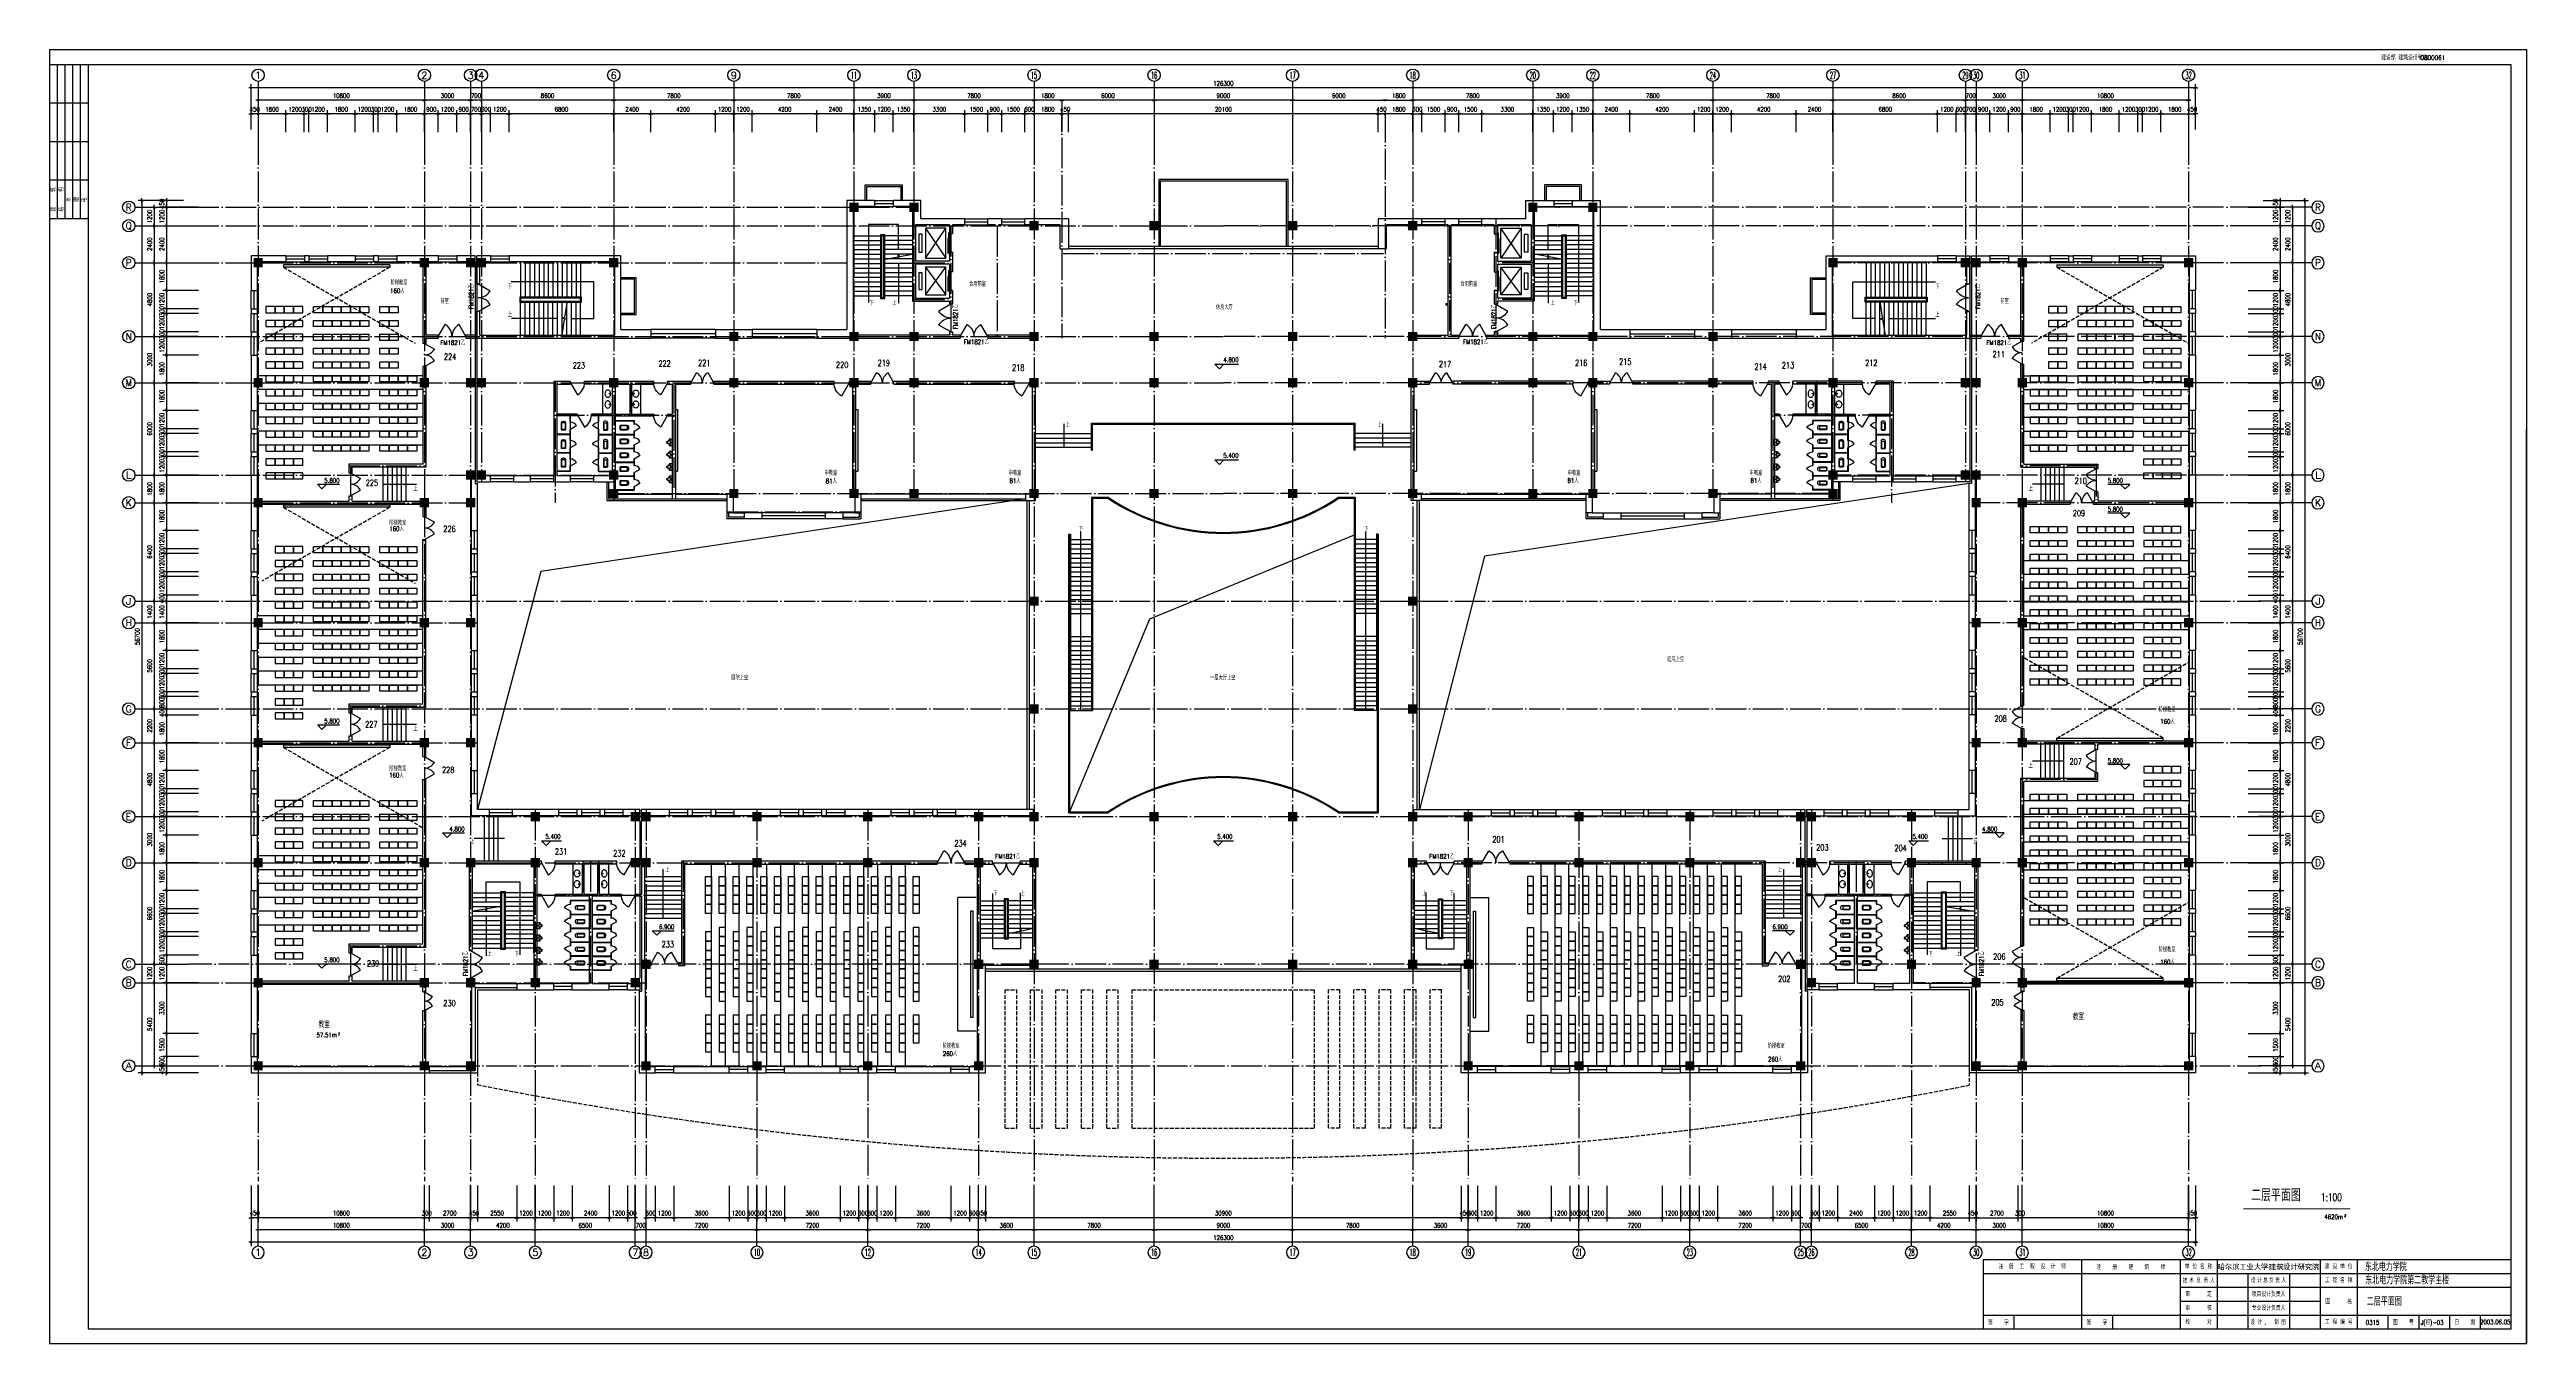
# Model space of a CAD drawing. Extents: x 165127 to 1058185, y 60808 to 144908.
# Drawn here: x 338332 to 499232, y 60808 to 144908 of the extents above; entities that cross this region are included whole.
import ezdxf
from ezdxf.enums import TextEntityAlignment as Align

# ---------------------------------------------------------------- set-up
doc = ezdxf.new("R2010")
doc.units = 0
doc.header["$LTSCALE"] = 1000
for name, pattern in [('DASH', [0.35, 0.25, -0.1]), ('DOTE', [2.42, 2, -0.2, 0.02, -0.2]), ('HIDDEN2', [0.1875, 0.125, -0.0625])]:
    doc.linetypes.add(name, pattern=pattern)
doc.layers.get('0').update_dxf_attribs({"linetype": 'CONTINUOUS'})
doc.layers.get('DEFPOINTS').update_dxf_attribs({"linetype": 'CONTINUOUS'})
for name, color, linetype in [('AXIS', 3, 'CONTINUOUS'), ('AXIS_TEXT', 7, 'CONTINUOUS'), ('COLUMN', 7, 'CONTINUOUS'), ('DOTE', 1, 'DOTE'), ('F', 252, 'CONTINUOUS'), ('LVTRY', 6, 'CONTINUOUS'), ('LVTRY_WINDOW', 7, 'CONTINUOUS'), ('PUB_DIM', 3, 'CONTINUOUS'), ('PUB_TEXT', 7, 'CONTINUOUS'), ('STAIR', 3, 'CONTINUOUS'), ('WALL', 255, 'CONTINUOUS'), ('WINDOW', 2, 'CONTINUOUS'), ('WINDOW_TEXT', 7, 'CONTINUOUS'), ('内部道路', 151, 'HIDDEN2'), ('面积注记', 7, 'CONTINUOUS')]:
    doc.layers.add(name, color=color, linetype=linetype)
doc.styles.add('_HZTXT', font='romans.shx', dxfattribs={"width": 0.7, "bigfont": 'z.shx'})
doc.styles.add('COMPLEX', font='COMPLEX')
doc.styles.add('DIM_FONT', font='SIMPLEX.shx', dxfattribs={"width": 0.7})
doc.styles.add('HZ', font='romans.shx', dxfattribs={"bigfont": 'z.shx'})
doc.styles.add('SIMPLEX', font='SIMPLEX.SHX')
doc.styles.add('Z', font='romans', dxfattribs={"width": 0.8, "bigfont": 'z'})
doc.dimstyles.new('AXIS', dxfattribs={"dimtxt": 300, "dimasz": 1, "dimexe": 250, "dimexo": 300, "dimgap": 150, "dimtad": 1, "dimdec": 0, "dimdsep": 46, "dimtxsty": 'DIM_FONT', "dimblk": '_DIMX', "dimcen": 2.5, "dimse1": 1, "dimse2": 1, "dimclrt": 7, "dimadec": 0, "dimazin": 0, "dimtfac": 1, "dimtdec": 0, "dimtix": 1, "dimtmove": 2, "dimatfit": 3, "dimldrblk": '_DIMX', "dimfxl": 1, "dimarcsym": 0})
doc.dimstyles.new('DIMA', dxfattribs={"dimtxt": 300, "dimasz": 1, "dimexe": 250, "dimexo": 300, "dimgap": 150, "dimtad": 1, "dimdec": 0, "dimdsep": 46, "dimtxsty": 'DIM_FONT', "dimblk": '_DIMX', "dimcen": 2.5, "dimse1": 1, "dimclrt": 7, "dimadec": 0, "dimazin": 0, "dimtfac": 1, "dimtdec": 0, "dimtix": 1, "dimtmove": 2, "dimatfit": 3, "dimldrblk": '_DIMX', "dimfxl": 1, "dimarcsym": 0})
doc.dimstyles.new('DIMB', dxfattribs={"dimtxt": 300, "dimasz": 1, "dimexe": 250, "dimexo": 300, "dimgap": 150, "dimtad": 1, "dimdec": 0, "dimdsep": 46, "dimtxsty": 'DIM_FONT', "dimblk": '_DIMX', "dimcen": 2.5, "dimse2": 1, "dimclrt": 7, "dimadec": 0, "dimazin": 0, "dimtfac": 1, "dimtdec": 0, "dimtix": 1, "dimtmove": 2, "dimatfit": 3, "dimldrblk": '_DIMX', "dimfxl": 1, "dimarcsym": 0})
doc.dimstyles.new('DIMN', dxfattribs={"dimtxt": 300, "dimasz": 1, "dimexe": 250, "dimexo": 300, "dimgap": 150, "dimtad": 1, "dimdec": 0, "dimdsep": 46, "dimtxsty": 'DIM_FONT', "dimblk": '_DIMX', "dimcen": 2.5, "dimclrt": 7, "dimadec": 0, "dimazin": 0, "dimtfac": 1, "dimtdec": 0, "dimtix": 1, "dimtmove": 2, "dimatfit": 3, "dimldrblk": '_DIMX', "dimfxl": 1, "dimarcsym": 0})

# ---------------------------------------------------------------- blocks, each defined once
blk = doc.blocks.new('_FZH')
blk.add_solid([(-0.5, -0.5), (0.5, -0.5), (-0.5, 0.5), (0.5, 0.5)])
blk = doc.blocks.new('_DBLK1')
for p, q in [((-0.5, 0), (-0.25, -0.433)), ((0.5, 0), (0.25, -0.433))]:
    blk.add_line(p, q)
for centre, start, end in [((-0.5, 0), 300, 0), ((0.5, 0), 180, 240)]:
    blk.add_arc(centre, 0.5, start, end)
at = {"layer": 'WINDOW_TEXT', "style": 'SIMPLEX', "flags": 9}
blk.add_attdef('A', text='', height=1, dxfattribs=at).set_placement((0, 1.5), align=Align.MIDDLE)
blk = doc.blocks.new('A$C407C5CBC')
at = {"layer": 'F'}
blk.add_lwpolyline([(0, 600), (400, 600), (400, 0), (0, 0)], close=True, dxfattribs=at)
blk = doc.blocks.new('_DBLK')
blk.add_line((-0.5, 0), (0, -0.87))
blk.add_arc((-0.5, 0), 1, 300, 0)
at = {"layer": 'WINDOW_TEXT', "style": 'SIMPLEX', "flags": 9}
blk.add_attdef('A', text='', height=1, dxfattribs=at).set_placement((0, 1.5), align=Align.MIDDLE)
blk = doc.blocks.new('_LV6')
for p, q in [((-140, -340), (-140, -780)), ((140, -770), (-140, -770)), ((-110, -340), (-110, -770)), ((100, -300), (-100, -300)), ((100, -330), (-100, -330)), ((-30, -890), (30, -890)), ((110, -770), (110, -340)), ((140, -780), (140, -340))]:
    blk.add_line(p, q)
for centre, radius, start, end in [((-100, -340), 40, 90, 180), ((-30, -780), 110, 180, 270), ((-100, -340), 10, 90, 180), ((30, -780), 110, 270, 0), ((100, -340), 40, 0, 90), ((100, -340), 10, 0, 90)]:
    blk.add_arc(centre, radius, start, end)
blk = doc.blocks.new('_LV8')
for p, q in [((-205, 0), (205, 0)), ((-205, -191), (-205, 0)), ((205, 0), (205, -191))]:
    blk.add_line(p, q)
blk.add_circle((0, -60), 20)
for centre, radius, start, end in [((-243, -391), 203, 19.26394, 79.28939), ((-152, -175), 10, 114.10839, 248.1394), ((5, -526), 395, 66.66751, 114.10839), ((-243, -401), 233, 19.26394, 68.1394), ((0, -306), 54, 199.26394, 269.77771), ((0, -316), 24, 199.26394, 269.49984), ((0, -306), 54, 270.22229, 340.73606), ((0, -316), 24, 270.50016, 340.73606), ((243, -401), 233, 110.49411, 160.73606), ((243, -391), 203, 100.71061, 160.73606), ((158, -173), 10, 290.49411, 66.66751)]:
    blk.add_arc(centre, radius, start, end)
blk = doc.blocks.new('_ARROW')
blk.add_solid([(0, 0), (-1, 0.1), (-1, -0.1)])
blk = doc.blocks.new('_LV4')
blk.add_lwpolyline([(0, -520, 0.0789663), (92, -505, 0.0881515), (166, -466, 0.1052687), (218, -403, 0.1216849), (235, -335, 0.1216849), (218, -267, 0.1052687), (166, -204, 0.0881515), (92, -165, 0.0789663), (0, -150, 0.0789663), (-92, -165, 0.0881515), (-166, -204, 0.1052687), (-218, -267, 0.1216849), (-235, -335, 0.1216849), (-218, -403, 0.1052687), (-166, -466, 0.0881515), (-92, -505, 0.0789663)], format="xyb", close=True)
blk.add_circle((0, -230), 20)
blk = doc.blocks.new('_LIFTD')
for points in [[(-0.55, -0.6), (-0.55, -0.77), (0.24, -0.77), (0.24, -0.6), (-0.55, -0.6)], [(-0.24, -0.78), (-0.24, -0.96), (0.55, -0.96), (0.55, -0.78), (-0.24, -0.78)]]:
    blk.add_lwpolyline(points)
blk = doc.blocks.new('A$C34131D43')
at = {"color": 243}
for p, q in [((0, 84100), (0, 0)), ((0, 84100), (160900, 84100)), ((160900, 84100), (160900, 0)), ((2500, 83102), (0, 83102)), ((500, 83102), (500, 73102)), ((1000, 83102), (1000, 73102)), ((1500, 83102), (1500, 73102)), ((2000, 83102), (2000, 73102)), ((2500, 80602), (0, 80602)), ((2500, 78102), (0, 78102)), ((2500, 75602), (0, 75602)), ((2500, 73102), (0, 73102)), ((160900, 0), (160900, 59400)), ((160900, 0), (160900, 42000)), ((160900, 0), (160900, 42000)), ((132000, 5450), (132000, 950)), ((138400, 3650), (159900, 3650)), ((125600, 1850), (159900, 1850)), ((127600, 1850), (127600, 950)), ((134000, 1850), (134000, 950)), ((138400, 2750), (147500, 2750)), ((151900, 1850), (151900, 950)), ((153900, 1850), (153900, 950)), ((155900, 1850), (155900, 950)), ((157900, 1850), (157900, 950)), ((0, 0), (160900, 0)), ((34800, 0), (160900, 0)), ((65600, 0), (160900, 0)), ((101500, 0), (160900, 0))]:
    blk.add_line(p, q, dxfattribs=at)
at = {"color": 244}
for p, q in [((2500, 83100), (2500, 950)), ((159900, 83100), (2500, 83100)), ((159900, 950), (159900, 83100)), ((159900, 950), (159900, 58400)), ((159900, 950), (159900, 40998)), ((159900, 950), (159900, 40998)), ((2500, 950), (159900, 950)), ((37300, 950), (159900, 950)), ((89100, 950), (159900, 950)), ((104000, 950), (159900, 950))]:
    blk.add_line(p, q, dxfattribs=at)
at = {"color": 247}
for p, q in [((125600, 5450), (159900, 5450)), ((125600, 5450), (125600, 950)), ((138400, 5450), (138400, 950)), ((125600, 4550), (159900, 4550))]:
    blk.add_line(p, q, dxfattribs=at)
at = {"color": 242}
for p, q in [((140800, 5450), (140800, 950)), ((141164, 5196), (141146, 5163)), ((147500, 5450), (147500, 950)), ((149900, 5450), (149900, 950)), ((142800, 4550), (142800, 950)), ((145500, 4550), (145500, 950))]:
    blk.add_line(p, q, dxfattribs=at)
for points in [[(140860, 5175), (140904, 5175), (140860, 4855), (140904, 4855)], [(140904, 5175), (140947, 5175), (140904, 5137), (140947, 5137)], [(140904, 4897), (140947, 4897), (140904, 4855), (140947, 4855)], [(140947, 5175), (140992, 5175), (140947, 4855), (140992, 4855)], [(141051, 5067), (141080, 5046), (140999, 5018), (141036, 4999)], [(141046, 4962), (141090, 4962), (141046, 4779), (141090, 4779)], [(141090, 5124), (141118, 5103), (141051, 5067), (141080, 5046)], [(141083, 5042), (141226, 5042), (141083, 5007), (141226, 5007)], [(141124, 5219), (141146, 5163), (141090, 5124), (141118, 5103)], [(141090, 4962), (141211, 4962), (141090, 4924), (141211, 4924)], [(141124, 5219), (141175, 5210), (141146, 5163), (141164, 5196)], [(141146, 5163), (141164, 5196), (141169, 5119), (141198, 5139)], [(141198, 5139), (141220, 5111), (141169, 5119), (141192, 5085)], [(141192, 5085), (141220, 5111), (141215, 5059), (141243, 5088)], [(141211, 4962), (141256, 4962), (141211, 4779), (141256, 4779)], [(141215, 5059), (141243, 5088), (141247, 5029), (141272, 5063)], [(141247, 5029), (141272, 5063), (141274, 5009), (141296, 5045)], [(141370, 5065), (141404, 5033), (141325, 5026), (141367, 4992)], [(141390, 4901), (141430, 4884), (141335, 4838), (141384, 4819)], [(141397, 5096), (141440, 5085), (141370, 5065), (141404, 5033)], [(141441, 4981), (141486, 4963), (141390, 4901), (141430, 4884)], [(141456, 5219), (141446, 5095), (141397, 5096), (141440, 5085)], [(141456, 5219), (141506, 5196), (141446, 5095), (141464, 5131)], [(141464, 5131), (141702, 5131), (141446, 5095), (141688, 5095)], [(141539, 4839), (141580, 4820), (141523, 4825), (141549, 4787)], [(141543, 4856), (141588, 4856), (141539, 4839), (141580, 4820)], [(141543, 5064), (141588, 5064), (141543, 4856), (141588, 4856)], [(141624, 4960), (141649, 4992), (141727, 4834), (141764, 4868)], [(141702, 5131), (141752, 5131), (141666, 5042), (141708, 5033)], [(141806, 5060), (141827, 5089), (141851, 5035), (141882, 5057)], [(141851, 4896), (141886, 4884), (141819, 4812), (141860, 4789)], [(141825, 5173), (141851, 5197), (141899, 5112), (141931, 5136)], [(141851, 5035), (141882, 5057), (141893, 4998), (141912, 5039)], [(141875, 4986), (141912, 4965), (141851, 4896), (141886, 4884)], [(141927, 4915), (142244, 4915), (141927, 4879), (142244, 4879)], [(141940, 5175), (141982, 5175), (141940, 5087), (141982, 5087)], [(141996, 4847), (142008, 4815), (141961, 4826), (141977, 4797)], [(141982, 5175), (142181, 5175), (141982, 5140), (142181, 5140)], [(142073, 5090), (142081, 5062), (141982, 5082), (142027, 5056)], [(141982, 5082), (142027, 5056), (141982, 4915), (142027, 4915)], [(142027, 4873), (142055, 4841), (141996, 4847), (142008, 4815)], [(142027, 5019), (142202, 5019), (142027, 4984), (142202, 4984)], [(142050, 5208), (142093, 5218), (142071, 5175), (142112, 5175)], [(142154, 5109), (142177, 5072), (142073, 5090), (142081, 5062)], [(142114, 4984), (142151, 4984), (142113, 4915), (142152, 4915)], [(142114, 4847), (142139, 4871), (142166, 4816), (142188, 4841)], [(142166, 4816), (142188, 4841), (142213, 4778), (142237, 4810)], [(142181, 5175), (142226, 5175), (142181, 5087), (142226, 5087)], [(142290, 4848), (142706, 4848), (142290, 4812), (142706, 4812)], [(142319, 5175), (142660, 5175), (142319, 5138), (142660, 5138)], [(142468, 5142), (142513, 5142), (142468, 4843), (142513, 4843)], [(142739, 5079), (142773, 5102), (142822, 4939), (142859, 4960)], [(142748, 4831), (143166, 4831), (142748, 4795), (143166, 4795)], [(142880, 5220), (142925, 5220), (142880, 4829), (142925, 4829)], [(142986, 5216), (143038, 5213), (142986, 5195), (143031, 5191)], [(142986, 5195), (143031, 5191), (142986, 4794), (143031, 4794)], [(143093, 5037), (143128, 5026), (143058, 4936), (143091, 4924)], [(143117, 5127), (143162, 5111), (143093, 5037), (143128, 5026)], [(143274, 4847), (143305, 4810), (143207, 4823), (143245, 4779)], [(143221, 5087), (143639, 5087), (143221, 5050), (143639, 5050)], [(143329, 4888), (143358, 4854), (143274, 4847), (143305, 4810)], [(143367, 4934), (143396, 4902), (143329, 4888), (143358, 4854)], [(143388, 4977), (143424, 4953), (143367, 4934), (143396, 4902)], [(143399, 5013), (143441, 5006), (143388, 4977), (143424, 4953)], [(143404, 5050), (143448, 5050), (143399, 5013), (143441, 5006)], [(143404, 5219), (143471, 5214), (143404, 5196), (143455, 5197)], [(143404, 5196), (143455, 5197), (143404, 5087), (143449, 5087)], [(143448, 5050), (143458, 5050), (143437, 4992), (143471, 5003)], [(143437, 4992), (143471, 5003), (143468, 4922), (143492, 4958)], [(143468, 4922), (143492, 4958), (143497, 4878), (143517, 4922)], [(143497, 4878), (143517, 4922), (143529, 4843), (143552, 4884)], [(143529, 4843), (143552, 4884), (143564, 4813), (143594, 4852)], [(143564, 4813), (143594, 4852), (143606, 4785), (143646, 4826)], [(143682, 4940), (143881, 4940), (143682, 4900), (143881, 4900)], [(143685, 5124), (143727, 5124), (143685, 5030), (143727, 5030)], [(143726, 5196), (143767, 5219), (143771, 5132), (143809, 5153)], [(143727, 5124), (144079, 5124), (143727, 5083), (144079, 5083)], [(143770, 5043), (144041, 5043), (143770, 5004), (144045, 5004)], [(143852, 5214), (143902, 5219), (143870, 5182), (143913, 5188)], [(143880, 4835), (143915, 4796), (143862, 4823), (143890, 4783)], [(143870, 5182), (143913, 5188), (143880, 5146), (143926, 5153)], [(143881, 4839), (143924, 4839), (143880, 4837), (143923, 4813)], [(143880, 4837), (143923, 4813), (143880, 4835), (143915, 4796)], [(143952, 5004), (144045, 5004), (143881, 4958), (143924, 4948)], [(143881, 4958), (143924, 4948), (143881, 4839), (143924, 4839)], [(143924, 4940), (144122, 4940), (143924, 4900), (144122, 4900)], [(143997, 5199), (144036, 5183), (143966, 5124), (144002, 5124)], [(144005, 5219), (144061, 5200), (143997, 5199), (144036, 5183)], [(144079, 5124), (144119, 5124), (144079, 5033), (144119, 5033)], [(144229, 4854), (144260, 4832), (144175, 4810), (144212, 4776)], [(144231, 5079), (144263, 5070), (144182, 5030), (144208, 4993)], [(144183, 5162), (144275, 5162), (144183, 5125), (144260, 5125)], [(144187, 4949), (144219, 4967), (144212, 4901), (144233, 4928)], [(144234, 5030), (144310, 5030), (144208, 4993), (144311, 4993)], [(144212, 4901), (144233, 4928), (144239, 4867), (144255, 4893)], [(144264, 4913), (144289, 4886), (144229, 4854), (144260, 4832)], [(144275, 5162), (144311, 5162), (144231, 5079), (144263, 5070)], [(144274, 4956), (144306, 4944), (144264, 4913), (144289, 4886)], [(144266, 4842), (144279, 4868), (144296, 4822), (144314, 4845)], [(144276, 4993), (144311, 4993), (144274, 4956), (144306, 4944)], [(144296, 4822), (144314, 4845), (144357, 4795), (144359, 4830)], [(144315, 5099), (144440, 5099), (144315, 5070), (144440, 5070)], [(144315, 4907), (144440, 4907), (144315, 4877), (144440, 4877)], [(144331, 4976), (144440, 4976), (144331, 4941), (144440, 4941)], [(144332, 5161), (144440, 5161), (144332, 5130), (144440, 5130)], [(144343, 5040), (144440, 5040), (144343, 5008), (144440, 5008)], [(144357, 4795), (144359, 4830), (144440, 4786), (144426, 4819)], [(144440, 5206), (144477, 5206), (144440, 4826), (144477, 4826)], [(144477, 5161), (144534, 5161), (144477, 5130), (144534, 5130)], [(144477, 5099), (144534, 5099), (144477, 5070), (144534, 5070)], [(144477, 5040), (144534, 5040), (144477, 5008), (144534, 5008)], [(144477, 4976), (144579, 4976), (144477, 4941), (144579, 4941)], [(144477, 4907), (144594, 4907), (144477, 4877), (144594, 4877)], [(144520, 4786), (144510, 4820), (144599, 4784), (144615, 4835)], [(144534, 5161), (144578, 5161), (144534, 5008), (144578, 5008)], [(144578, 5099), (144615, 5099), (144578, 5070), (144615, 5070)], [(144727, 5146), (144761, 5122), (144669, 5078), (144706, 5058)], [(144670, 4858), (144747, 4861), (144670, 4812), (144763, 4830)], [(144681, 5027), (144747, 5027), (144681, 4990), (144747, 4990)], [(144761, 5209), (144804, 5194), (144727, 5146), (144761, 5122)], [(144747, 5027), (144790, 5027), (144747, 4861), (144790, 4867)], [(144747, 4861), (144840, 4879), (144763, 4830), (144839, 4844)], [(144784, 5159), (144892, 5159), (144761, 5122), (144892, 5122)], [(144781, 5122), (144818, 5122), (144803, 5053), (144847, 5064)], [(144790, 5027), (144845, 5027), (144790, 4990), (144845, 4990)], [(144844, 4840), (144877, 4816), (144816, 4810), (144849, 4784)], [(144860, 4872), (144897, 4852), (144844, 4840), (144877, 4816)], [(144866, 4906), (144910, 4907), (144860, 4872), (144897, 4852)], [(144918, 5144), (144953, 5122), (144861, 5078), (144898, 5058)], [(144866, 5035), (144910, 5035), (144866, 4906), (144910, 4905)], [(144910, 5035), (145007, 5035), (144910, 4999), (145005, 4999)], [(144953, 5209), (144996, 5194), (144918, 5144), (144953, 5122)], [(144933, 4961), (144977, 4964), (144938, 4868), (144982, 4872)], [(144976, 5159), (145108, 5159), (144953, 5122), (145108, 5122)], [(144995, 5122), (145032, 5122), (145017, 5053), (145060, 5064)], [(145007, 5035), (145049, 5035), (144999, 4833), (145046, 4833)], [(144999, 4833), (145046, 4833), (145002, 4813), (145047, 4831)], [(145047, 4831), (145050, 4829), (145002, 4813), (145013, 4797)], [(145050, 4829), (145054, 4826), (145013, 4797), (145028, 4785)], [(145065, 4826), (145072, 4833), (145089, 4787), (145101, 4799)], [(145072, 4833), (145074, 4846), (145101, 4799), (145107, 4812)], [(145074, 4846), (145078, 4858), (145086, 4833), (145107, 4812)], [(145075, 4871), (145088, 4864), (145077, 4859), (145094, 4833)], [(145086, 4833), (145107, 4812), (145112, 4833), (145118, 4857)], [(145088, 4864), (145118, 4857), (145094, 4833), (145112, 4833)], [(145132, 5081), (145197, 5081), (145132, 5043), (145197, 5043)], [(145174, 5184), (145218, 5200), (145216, 5108), (145259, 5128)], [(145174, 4825), (145269, 4919), (145196, 4787), (145299, 4884)], [(145197, 5081), (145241, 5081), (145197, 4848), (145241, 4891)], [(145302, 5078), (145345, 5060), (145267, 5047), (145311, 5025)], [(145295, 5015), (145443, 5015), (145295, 4988), (145443, 4988)], [(145323, 5128), (145364, 5108), (145302, 5078), (145345, 5060)], [(145339, 4835), (145374, 4811), (145307, 4822), (145315, 4783)], [(145309, 4958), (145350, 4974), (145336, 4902), (145370, 4928)], [(145324, 5140), (145367, 5131), (145323, 5128), (145364, 5108)], [(145324, 5208), (145367, 5208), (145324, 5140), (145367, 5132)], [(145336, 4902), (145370, 4928), (145373, 4858), (145402, 4887)], [(145373, 4858), (145404, 4832), (145339, 4835), (145374, 4811)], [(145367, 5208), (145433, 5208), (145367, 5173), (145433, 5173)], [(145402, 4887), (145433, 4861), (145373, 4858), (145404, 4832)], [(145432, 4940), (145471, 4921), (145402, 4887), (145433, 4861)], [(145404, 4832), (145433, 4861), (145450, 4806), (145461, 4844)], [(145441, 4976), (145490, 4975), (145432, 4940), (145471, 4921)], [(145433, 5208), (145477, 5208), (145433, 5085), (145477, 5088)], [(145433, 5085), (145477, 5088), (145440, 5062), (145483, 5080)], [(145440, 5062), (145483, 5080), (145457, 5046), (145501, 5079)], [(145443, 5015), (145495, 5015), (145441, 4976), (145490, 4975)], [(145450, 4806), (145461, 4844), (145494, 4792), (145502, 4830)], [(145457, 5046), (145501, 5079), (145491, 5041), (145512, 5079)], [(145491, 5041), (145512, 5079), (145544, 5044), (145521, 5079)], [(145494, 4792), (145502, 4830), (145526, 4786), (145560, 4824)], [(145544, 5044), (145521, 5079), (145564, 5057), (145530, 5093)], [(145596, 5079), (145648, 5079), (145596, 5042), (145648, 5042)], [(145630, 5184), (145671, 5199), (145688, 5108), (145727, 5127)], [(145633, 4828), (145753, 4939), (145651, 4797), (145778, 4910)], [(145648, 5079), (145692, 5079), (145648, 4842), (145692, 4883)], [(145742, 5078), (145870, 5078), (145742, 5042), (145870, 5042)], [(145870, 5217), (145924, 5210), (145870, 5196), (145914, 5191)], [(145870, 5196), (145914, 5191), (145870, 4777), (145914, 4777)], [(145914, 5078), (146036, 5078), (145914, 5042), (146036, 5042)], [(146081, 5021), (146103, 4978), (146060, 4992), (146077, 4944)], [(146067, 5182), (146128, 5182), (146067, 5151), (146126, 5151)], [(146102, 5060), (146134, 5032), (146081, 5021), (146103, 4978)], [(146117, 5102), (146155, 5086), (146102, 5060), (146134, 5032)], [(146103, 4978), (146109, 4987), (146103, 4935), (146145, 4944)], [(146103, 4935), (146145, 4944), (146145, 4916)], [(146103, 4935), (146145, 4916), (146103, 4834), (146145, 4834)], [(146134, 5032), (146145, 5022), (146109, 4987), (146145, 4944)], [(146124, 5136), (146165, 5128), (146117, 5102), (146155, 5086)], [(146128, 5182), (146170, 5182), (146124, 5136), (146165, 5128)], [(146134, 5032), (146145, 5057), (146145, 5022)], [(146145, 5057), (146191, 5057), (146145, 5022), (146191, 5022)], [(146145, 4869), (146191, 4869), (146145, 4834), (146191, 4834)], [(146170, 5182), (146236, 5182), (146168, 5151), (146236, 5151)], [(146191, 5057), (146236, 5057), (146191, 4834), (146236, 4834)], [(146244, 5033), (146317, 5033), (146244, 4997), (146317, 4997)], [(146266, 4838), (146304, 4810), (146246, 4818), (146283, 4786)], [(146252, 5197), (146317, 5197), (146252, 5166), (146317, 5166)], [(146286, 4866), (146326, 4845), (146266, 4838), (146304, 4810)], [(146303, 4900), (146344, 4882), (146286, 4866), (146326, 4845)], [(146314, 4938), (146355, 4924), (146303, 4900), (146344, 4882)], [(146317, 4974), (146360, 4972), (146314, 4938), (146355, 4924)], [(146317, 5197), (146360, 5197), (146317, 4974), (146360, 4972)], [(146360, 5197), (146413, 5197), (146360, 5166), (146413, 5166)], [(146360, 5033), (146413, 5033), (146360, 4997), (146413, 4997)], [(146413, 5197), (146456, 5197), (146413, 4782), (146456, 4782)], [(146456, 5197), (146497, 5197), (146456, 5166), (146497, 5166)], [(146456, 5033), (146500, 5033), (146456, 4997), (146500, 4997)], [(146539, 5164), (146582, 5164), (146539, 5081), (146582, 5081)], [(146589, 5042), (146619, 5019), (146544, 5020), (146580, 4994)], [(146569, 4971), (146800, 4971), (146569, 4934), (146800, 4934)], [(146582, 5164), (146906, 5164), (146582, 5129), (146906, 5129)], [(146617, 4840), (146646, 4807), (146585, 4826), (146604, 4787)], [(146632, 5070), (146664, 5048), (146589, 5042), (146619, 5019)], [(146641, 4858), (146677, 4833), (146617, 4840), (146646, 4807)], [(146665, 5098), (146706, 5075), (146632, 5070), (146664, 5048)], [(146661, 4882), (146701, 4863), (146641, 4858), (146677, 4833)], [(146677, 4911), (146719, 4899), (146661, 4882), (146701, 4863)], [(146684, 4934), (146728, 4934), (146677, 4911), (146719, 4899)], [(146688, 5040), (146745, 5031), (146688, 5023), (146731, 5012)], [(146688, 5023), (146731, 5012), (146688, 4971), (146731, 4971)], [(146703, 5200), (146747, 5209), (146717, 5164), (146765, 5164)], [(146770, 5071), (146798, 5098), (146791, 5061), (146829, 5085)], [(146791, 5061), (146829, 5085), (146826, 5041), (146862, 5068)], [(146800, 4971), (146845, 4971), (146800, 4825), (146845, 4838)], [(146800, 4825), (146845, 4838), (146804, 4811), (146847, 4833)], [(146804, 4811), (146847, 4833), (146808, 4802), (146850, 4828)], [(146808, 4802), (146850, 4828), (146817, 4793), (146859, 4822)], [(146826, 5041), (146862, 5068), (146861, 5019), (146891, 5049)], [(146861, 5019), (146891, 5049), (146898, 4991), (146926, 5020)], [(146906, 5164), (146949, 5164), (146906, 5081), (146949, 5081)], [(146913, 4822), (146921, 4829), (146940, 4787), (146946, 4790)], [(146921, 4829), (146925, 4838), (146946, 4790), (146958, 4800)], [(146925, 4838), (146926, 4859), (146958, 4800), (146961, 4805)], [(146926, 4875), (146954, 4858), (146926, 4867), (146968, 4828)], [(146926, 4859), (146926, 4867), (146961, 4805), (146968, 4828)], [(146954, 4858), (146975, 4855), (146968, 4828)], [(147006, 5197), (147044, 5197), (147006, 4777), (147044, 4777)], [(147044, 5197), (147096, 5197), (147044, 5169), (147091, 5169)], [(147049, 4911), (147078, 4911), (147077, 4865), (147115, 4880)], [(147096, 5197), (147142, 5197), (147068, 5040), (147097, 5040)], [(147068, 5040), (147097, 5040), (147085, 5016), (147111, 5026)], [(147090, 4918), (147137, 4910), (147078, 4911), (147115, 4880)], [(147085, 5016), (147111, 5026), (147095, 4994), (147120, 5015)], [(147097, 4925), (147138, 4913), (147090, 4918), (147137, 4910)], [(147095, 4994), (147120, 5015), (147100, 4977), (147136, 4978)], [(147103, 4945), (147138, 4961), (147097, 4925), (147138, 4913)], [(147100, 4977), (147136, 4978), (147103, 4945), (147138, 4961)], [(147144, 4834), (147157, 4795), (147114, 4823), (147118, 4781)], [(147173, 4854), (147201, 4825), (147144, 4834), (147157, 4795)], [(147145, 5164), (147192, 5164), (147145, 5085), (147192, 5085)], [(147145, 4997), (147410, 4997), (147145, 4959), (147410, 4959)], [(147197, 4882), (147230, 4859), (147173, 4854), (147201, 4825)], [(147178, 5075), (147383, 5075), (147178, 5041), (147383, 5040)], [(147192, 5164), (147364, 5164), (147192, 5129), (147364, 5129)], [(147210, 4910), (147248, 4891), (147197, 4882), (147230, 4859)], [(147217, 4935), (147259, 4929), (147210, 4910), (147248, 4891)], [(147218, 4959), (147263, 4957), (147217, 4935), (147259, 4929)], [(147246, 5212), (147301, 5217), (147255, 5202), (147301, 5208)], [(147255, 5202), (147301, 5208), (147264, 5164), (147302, 5164)], [(147292, 4959), (147335, 4959), (147293, 4840), (147335, 4858)], [(147293, 4840), (147335, 4858), (147295, 4828), (147337, 4850)], [(147295, 4828), (147337, 4850), (147302, 4815), (147340, 4844)], [(147302, 4815), (147340, 4844), (147314, 4805), (147345, 4839)], [(147314, 4805), (147345, 4839), (147337, 4799), (147352, 4836)], [(147337, 4799), (147352, 4836), (147388, 4799), (147370, 4835)], [(147364, 5164), (147405, 5164), (147364, 5085), (147405, 5085)], [(147388, 4799), (147370, 4835), (147392, 4800), (147378, 4837)], [(147392, 4800), (147378, 4837), (147403, 4804), (147383, 4841)], [(147403, 4804), (147383, 4841), (147408, 4808), (147389, 4849)], [(147408, 4808), (147389, 4849), (147418, 4818), (147392, 4857)], [(147418, 4818), (147392, 4857), (147423, 4827), (147398, 4872)], [(147423, 4827), (147398, 4872), (147431, 4844), (147401, 4880)], [(147403, 4885), (147419, 4870), (147401, 4880), (147415, 4863)], [(147419, 4870), (147441, 4865), (147415, 4863), (147431, 4844)], [(141090, 4815), (141211, 4815), (141090, 4779), (141211, 4779)], [(141493, 4823), (141523, 4825), (141531, 4780), (141549, 4787)], [(141493, 4823), (141519, 4794), (141503, 4809), (141508, 4794)], [(141508, 4794), (141519, 4794), (141506, 4778), (141531, 4780)], [(141923, 4812), (141961, 4826), (141937, 4797), (141977, 4797)], [(141937, 4797), (141977, 4797), (141944, 4778)], [(143818, 4823), (143862, 4823), (143831, 4805), (143873, 4807)], [(143831, 4805), (143873, 4807), (143837, 4778), (143890, 4783)], [(144440, 4786), (144426, 4819), (144520, 4786), (144510, 4820)], [(144792, 4796), (144816, 4810), (144812, 4787), (144829, 4800)], [(144812, 4787), (144829, 4800), (144830, 4770), (144849, 4784)], [(145054, 4826), (145057, 4826), (145028, 4785), (145045, 4780)], [(145057, 4826), (145059, 4825), (145045, 4780), (145067, 4780)], [(145059, 4825), (145065, 4826), (145067, 4780), (145089, 4787)], [(145307, 4822), (145315, 4783), (145263, 4814), (145300, 4778)], [(146229, 4804), (146246, 4818), (146253, 4795), (146263, 4803)], [(146253, 4795), (146263, 4803), (146274, 4777), (146283, 4786)], [(146585, 4826), (146604, 4787), (146531, 4820), (146559, 4777)], [(146817, 4793), (146859, 4822), (146830, 4786), (146875, 4820)], [(146875, 4820), (146881, 4820), (146830, 4786), (146844, 4784)], [(146881, 4820), (146895, 4820), (146844, 4784), (146927, 4784)], [(146895, 4820), (146899, 4820), (146927, 4784), (146934, 4785)], [(146899, 4820), (146913, 4822), (146934, 4785), (146940, 4787)], [(147077, 4820), (147114, 4823), (147093, 4798), (147115, 4805)], [(147093, 4798), (147115, 4805), (147095, 4776), (147118, 4781)]]:
    blk.add_solid(points, dxfattribs=at)
at = {"color": 242, "linetype": 'Continuous', "style": 'Z', "width": 0.8}
for s in ['建设部 建筑设计甲级', '              0800061']:
    blk.add_text(s, height=300, dxfattribs=at).set_placement((151462, 83420))
at = {"color": 242, "style": 'Z', "width": 0.8}
for s, p in [('筑', (405, 74847)), ('构', (905, 74847)), ('水', (1397, 74200)), ('暖', (1909, 74211)), ('电', (2406, 74168)), ('建', (411, 73569)), ('结', (911, 73569))]:
    blk.add_text(s, height=300, rotation=90, dxfattribs=at).set_placement(p)
at = {"color": 242, "style": 'HZ', "width": 0.8}
for s, p in [('注  册  工  程  设  计  师', (128800, 5000)), ('单 位 名 称', (139600, 5000)), ('建 设 单 位', (148700, 5000)), ('审      定', (139600, 3200)), ('项目设计负责人', (144150, 3200)), ('工 程 名 称', (148700, 4100)), ('审      核', (139600, 2300)), ('专业设计负责人', (144150, 2300)), ('校      对', (139600, 1400)), ('工 程 编 号', (148700, 1400))]:
    blk.add_text(s, height=300, dxfattribs=at).set_placement(p, align=Align.MIDDLE_CENTER)
for s, p in [('注    册    建    筑    师', (135200, 5000)), ('图      名', (148700, 2750)), ('签    字', (126600, 1400)), ('签    字', (133000, 1400)), ('图    号', (152900, 1400)), ('日    期', (156900, 1400))]:
    blk.add_text(s, height=300, dxfattribs=at).set_placement(p, align=Align.MIDDLE)
at = {"color": 242, "style": 'HZ'}
for s, width, p in [('技', 0.7, (138586, 3936)), ('术', 0.7, (139005, 3936)), ('负', 0.7, (139474, 3936)), ('责', 0.7, (139943, 3936)), ('人', 0.7, (140362, 3936)), ('设', 0.8, (142994, 3950)), ('计', 0.8, (143390, 3950)), ('总', 0.8, (143786, 3950)), ('负', 0.8, (144182, 3950)), ('责', 0.8, (144578, 3950)), ('人', 0.8, (144974, 3950)), ('设 计 .', 0.7, (142984, 1236)), ('制 图', 0.7, (144533, 1236))]:
    blk.add_text(s, height=300, dxfattribs=dict(at, width=width)).set_placement(p)
blk = doc.blocks.new('_AXISO')
blk.add_circle((0, 0), 0.5)
at = {"layer": 'AXIS_TEXT', "style": 'COMPLEX', "width": 1.041667}
blk.add_attdef('A', text='', height=0.56, dxfattribs=at).set_placement((-0.25, -0.28), (0.25, -0.28), align=Align.FIT)
blk = doc.blocks.new('_DIMX')
blk.add_line((-150, 0), (150, 0))
at = {"const_width": 50}
blk.add_lwpolyline([(-70, -70), (70, 70)], dxfattribs=at)
blk = doc.blocks.new('*D283')
at = {"color": 0, "linetype": 'ByBlock'}
blk.add_line((653593, 196199), (642795, 196199), dxfattribs=at)
at = {"layer": 'DEFPOINTS', "color": 0, "linetype": 'ByBlock'}
for p in [(642794, 196199), (642794, 193999), (653594, 193999)]:
    blk.add_point(p, dxfattribs=at)
at = {"color": 0, "linetype": 'ByBlock', "rotation": 180}
blk.add_blockref('_DIMX', (642794, 196199), dxfattribs=at)
at = {"color": 0, "linetype": 'ByBlock'}
blk.add_blockref('_DIMX', (653594, 196199), dxfattribs=at)
at = {"color": 7, "linetype": 'ByBlock', "insert": (648194, 196499), "char_height": 300, "attachment_point": 5, "style": 'DIM_FONT'}
blk.add_mtext('10800', dxfattribs=at)
blk = doc.blocks.new('*D284')
at = {"color": 0, "linetype": 'ByBlock'}
blk.add_line((642793, 196199), (639795, 196199), dxfattribs=at)
at = {"layer": 'DEFPOINTS', "color": 0, "linetype": 'ByBlock'}
for p in [(639794, 196199), (639794, 193999), (642794, 193999)]:
    blk.add_point(p, dxfattribs=at)
at = {"color": 0, "linetype": 'ByBlock', "rotation": 180}
blk.add_blockref('_DIMX', (639794, 196199), dxfattribs=at)
at = {"color": 0, "linetype": 'ByBlock'}
blk.add_blockref('_DIMX', (642794, 196199), dxfattribs=at)
at = {"color": 7, "linetype": 'ByBlock', "insert": (641294, 196499), "char_height": 300, "attachment_point": 5, "style": 'DIM_FONT'}
blk.add_mtext('3000', dxfattribs=at)
blk = doc.blocks.new('*D285')
at = {"color": 0, "linetype": 'ByBlock'}
for p, q in [((462782, 141608), (462781, 141608)), ((463483, 141608), (462783, 141608)), ((463484, 141608), (463485, 141608))]:
    blk.add_line(p, q, dxfattribs=at)
at = {"layer": 'DEFPOINTS', "color": 0, "linetype": 'ByBlock'}
for p in [(462783, 141608), (462783, 139408), (463483, 139408)]:
    blk.add_point(p, dxfattribs=at)
at = {"color": 0, "linetype": 'ByBlock'}
blk.add_blockref('_DIMX', (462783, 141608), dxfattribs=at)
at = {"color": 0, "linetype": 'ByBlock', "rotation": 180}
blk.add_blockref('_DIMX', (463483, 141608), dxfattribs=at)
at = {"color": 7, "linetype": 'ByBlock', "insert": (463133, 141908), "char_height": 300, "attachment_point": 5, "style": 'DIM_FONT'}
blk.add_mtext('700', dxfattribs=at)
blk = doc.blocks.new('*D286')
at = {"color": 0, "linetype": 'ByBlock'}
blk.add_line((630493, 196199), (622695, 196199), dxfattribs=at)
at = {"layer": 'DEFPOINTS', "color": 0, "linetype": 'ByBlock'}
for p in [(622694, 196199), (622694, 193999), (630494, 193999)]:
    blk.add_point(p, dxfattribs=at)
at = {"color": 0, "linetype": 'ByBlock', "rotation": 180}
blk.add_blockref('_DIMX', (622694, 196199), dxfattribs=at)
at = {"color": 0, "linetype": 'ByBlock'}
blk.add_blockref('_DIMX', (630494, 196199), dxfattribs=at)
at = {"color": 7, "linetype": 'ByBlock', "insert": (626594, 196499), "char_height": 300, "attachment_point": 5, "style": 'DIM_FONT'}
blk.add_mtext('7800', dxfattribs=at)
blk = doc.blocks.new('*D287')
at = {"color": 0, "linetype": 'ByBlock'}
blk.add_line((622693, 196199), (614895, 196199), dxfattribs=at)
at = {"layer": 'DEFPOINTS', "color": 0, "linetype": 'ByBlock'}
for p in [(614894, 196199), (614894, 193999), (622694, 193999)]:
    blk.add_point(p, dxfattribs=at)
at = {"color": 0, "linetype": 'ByBlock', "rotation": 180}
blk.add_blockref('_DIMX', (614894, 196199), dxfattribs=at)
at = {"color": 0, "linetype": 'ByBlock'}
blk.add_blockref('_DIMX', (622694, 196199), dxfattribs=at)
at = {"color": 7, "linetype": 'ByBlock', "insert": (618794, 196499), "char_height": 300, "attachment_point": 5, "style": 'DIM_FONT'}
blk.add_mtext('7800', dxfattribs=at)
blk = doc.blocks.new('*D288')
at = {"color": 0, "linetype": 'ByBlock'}
blk.add_line((614893, 196199), (610995, 196199), dxfattribs=at)
at = {"layer": 'DEFPOINTS', "color": 0, "linetype": 'ByBlock'}
for p in [(610994, 196199), (610994, 193999), (614894, 193999)]:
    blk.add_point(p, dxfattribs=at)
at = {"color": 0, "linetype": 'ByBlock', "rotation": 180}
blk.add_blockref('_DIMX', (610994, 196199), dxfattribs=at)
at = {"color": 0, "linetype": 'ByBlock'}
blk.add_blockref('_DIMX', (614894, 196199), dxfattribs=at)
at = {"color": 7, "linetype": 'ByBlock', "insert": (612944, 196499), "char_height": 300, "attachment_point": 5, "style": 'DIM_FONT'}
blk.add_mtext('3900', dxfattribs=at)
blk = doc.blocks.new('*D289')
at = {"color": 0, "linetype": 'ByBlock'}
blk.add_line((610993, 196199), (603195, 196199), dxfattribs=at)
at = {"layer": 'DEFPOINTS', "color": 0, "linetype": 'ByBlock'}
for p in [(603194, 196199), (603194, 193999), (610994, 193999)]:
    blk.add_point(p, dxfattribs=at)
at = {"color": 0, "linetype": 'ByBlock', "rotation": 180}
blk.add_blockref('_DIMX', (603194, 196199), dxfattribs=at)
at = {"color": 0, "linetype": 'ByBlock'}
blk.add_blockref('_DIMX', (610994, 196199), dxfattribs=at)
at = {"color": 7, "linetype": 'ByBlock', "insert": (607094, 196499), "char_height": 300, "attachment_point": 5, "style": 'DIM_FONT'}
blk.add_mtext('7800', dxfattribs=at)
blk = doc.blocks.new('*D290')
at = {"color": 0, "linetype": 'ByBlock'}
blk.add_line((595393, 196199), (586395, 196199), dxfattribs=at)
at = {"layer": 'DEFPOINTS', "color": 0, "linetype": 'ByBlock'}
for p in [(586394, 196199), (586394, 193999), (595394, 193999)]:
    blk.add_point(p, dxfattribs=at)
at = {"color": 0, "linetype": 'ByBlock', "rotation": 180}
blk.add_blockref('_DIMX', (586394, 196199), dxfattribs=at)
at = {"color": 0, "linetype": 'ByBlock'}
blk.add_blockref('_DIMX', (595394, 196199), dxfattribs=at)
at = {"color": 7, "linetype": 'ByBlock', "insert": (590894, 196499), "char_height": 300, "attachment_point": 5, "style": 'DIM_FONT'}
blk.add_mtext('9000', dxfattribs=at)
blk = doc.blocks.new('*D291')
at = {"color": 0, "linetype": 'ByBlock'}
blk.add_line((586393, 196199), (580395, 196199), dxfattribs=at)
at = {"layer": 'DEFPOINTS', "color": 0, "linetype": 'ByBlock'}
for p in [(580394, 196199), (580394, 193999), (586394, 193999)]:
    blk.add_point(p, dxfattribs=at)
at = {"color": 0, "linetype": 'ByBlock', "rotation": 180}
blk.add_blockref('_DIMX', (580394, 196199), dxfattribs=at)
at = {"color": 0, "linetype": 'ByBlock'}
blk.add_blockref('_DIMX', (586394, 196199), dxfattribs=at)
at = {"color": 7, "linetype": 'ByBlock', "insert": (583394, 196499), "char_height": 300, "attachment_point": 5, "style": 'DIM_FONT'}
blk.add_mtext('6000', dxfattribs=at)
blk = doc.blocks.new('*D292')
at = {"color": 0, "linetype": 'ByBlock'}
blk.add_line((578593, 196199), (570795, 196199), dxfattribs=at)
at = {"layer": 'DEFPOINTS', "color": 0, "linetype": 'ByBlock'}
for p in [(570794, 196199), (570794, 193999), (578594, 193999)]:
    blk.add_point(p, dxfattribs=at)
at = {"color": 0, "linetype": 'ByBlock', "rotation": 180}
blk.add_blockref('_DIMX', (570794, 196199), dxfattribs=at)
at = {"color": 0, "linetype": 'ByBlock'}
blk.add_blockref('_DIMX', (578594, 196199), dxfattribs=at)
at = {"color": 7, "linetype": 'ByBlock', "insert": (574694, 196499), "char_height": 300, "attachment_point": 5, "style": 'DIM_FONT'}
blk.add_mtext('7800', dxfattribs=at)
blk = doc.blocks.new('*D293')
at = {"color": 0, "linetype": 'ByBlock'}
blk.add_line((570793, 196199), (566895, 196199), dxfattribs=at)
at = {"layer": 'DEFPOINTS', "color": 0, "linetype": 'ByBlock'}
for p in [(566894, 196199), (566894, 193999), (570794, 193999)]:
    blk.add_point(p, dxfattribs=at)
at = {"color": 0, "linetype": 'ByBlock', "rotation": 180}
blk.add_blockref('_DIMX', (566894, 196199), dxfattribs=at)
at = {"color": 0, "linetype": 'ByBlock'}
blk.add_blockref('_DIMX', (570794, 196199), dxfattribs=at)
at = {"color": 7, "linetype": 'ByBlock', "insert": (568844, 196499), "char_height": 300, "attachment_point": 5, "style": 'DIM_FONT'}
blk.add_mtext('3900', dxfattribs=at)
blk = doc.blocks.new('*D294')
at = {"color": 0, "linetype": 'ByBlock'}
blk.add_line((566893, 196199), (559095, 196199), dxfattribs=at)
at = {"layer": 'DEFPOINTS', "color": 0, "linetype": 'ByBlock'}
for p in [(559094, 196199), (559094, 193999), (566894, 193999)]:
    blk.add_point(p, dxfattribs=at)
at = {"color": 0, "linetype": 'ByBlock', "rotation": 180}
blk.add_blockref('_DIMX', (559094, 196199), dxfattribs=at)
at = {"color": 0, "linetype": 'ByBlock'}
blk.add_blockref('_DIMX', (566894, 196199), dxfattribs=at)
at = {"color": 7, "linetype": 'ByBlock', "insert": (562994, 196499), "char_height": 300, "attachment_point": 5, "style": 'DIM_FONT'}
blk.add_mtext('7800', dxfattribs=at)
blk = doc.blocks.new('*D295')
at = {"color": 0, "linetype": 'ByBlock'}
blk.add_line((559093, 196199), (551295, 196199), dxfattribs=at)
at = {"layer": 'DEFPOINTS', "color": 0, "linetype": 'ByBlock'}
for p in [(551294, 196199), (551294, 193999), (559094, 193999)]:
    blk.add_point(p, dxfattribs=at)
at = {"color": 0, "linetype": 'ByBlock', "rotation": 180}
blk.add_blockref('_DIMX', (551294, 196199), dxfattribs=at)
at = {"color": 0, "linetype": 'ByBlock'}
blk.add_blockref('_DIMX', (559094, 196199), dxfattribs=at)
at = {"color": 7, "linetype": 'ByBlock', "insert": (555194, 196499), "char_height": 300, "attachment_point": 5, "style": 'DIM_FONT'}
blk.add_mtext('7800', dxfattribs=at)
blk = doc.blocks.new('*D296')
at = {"color": 0, "linetype": 'ByBlock'}
blk.add_line((551293, 196199), (542695, 196199), dxfattribs=at)
at = {"layer": 'DEFPOINTS', "color": 0, "linetype": 'ByBlock'}
for p in [(542694, 196199), (542694, 193999), (551294, 193999)]:
    blk.add_point(p, dxfattribs=at)
at = {"color": 0, "linetype": 'ByBlock', "rotation": 180}
blk.add_blockref('_DIMX', (542694, 196199), dxfattribs=at)
at = {"color": 0, "linetype": 'ByBlock'}
blk.add_blockref('_DIMX', (551294, 196199), dxfattribs=at)
at = {"color": 7, "linetype": 'ByBlock', "insert": (546994, 196499), "char_height": 300, "attachment_point": 5, "style": 'DIM_FONT'}
blk.add_mtext('8600', dxfattribs=at)
blk = doc.blocks.new('*D297')
at = {"color": 0, "linetype": 'ByBlock'}
for p, q in [((541993, 196199), (541992, 196199)), ((542694, 196199), (541994, 196199)), ((542695, 196199), (542696, 196199))]:
    blk.add_line(p, q, dxfattribs=at)
at = {"layer": 'DEFPOINTS', "color": 0, "linetype": 'ByBlock'}
for p in [(541994, 196199), (541994, 193999), (542694, 193999)]:
    blk.add_point(p, dxfattribs=at)
at = {"color": 0, "linetype": 'ByBlock'}
blk.add_blockref('_DIMX', (541994, 196199), dxfattribs=at)
at = {"color": 0, "linetype": 'ByBlock', "rotation": 180}
blk.add_blockref('_DIMX', (542694, 196199), dxfattribs=at)
at = {"color": 7, "linetype": 'ByBlock', "insert": (542344, 196499), "char_height": 300, "attachment_point": 5, "style": 'DIM_FONT'}
blk.add_mtext('700', dxfattribs=at)
blk = doc.blocks.new('*D298')
at = {"color": 0, "linetype": 'ByBlock'}
blk.add_line((541993, 196199), (538995, 196199), dxfattribs=at)
at = {"layer": 'DEFPOINTS', "color": 0, "linetype": 'ByBlock'}
for p in [(538994, 196199), (538994, 193999), (541994, 193999)]:
    blk.add_point(p, dxfattribs=at)
at = {"color": 0, "linetype": 'ByBlock', "rotation": 180}
blk.add_blockref('_DIMX', (538994, 196199), dxfattribs=at)
at = {"color": 0, "linetype": 'ByBlock'}
blk.add_blockref('_DIMX', (541994, 196199), dxfattribs=at)
at = {"color": 7, "linetype": 'ByBlock', "insert": (540494, 196499), "char_height": 300, "attachment_point": 5, "style": 'DIM_FONT'}
blk.add_mtext('3000', dxfattribs=at)
blk = doc.blocks.new('*D299')
at = {"color": 0, "linetype": 'ByBlock'}
blk.add_line((538993, 196199), (528195, 196199), dxfattribs=at)
at = {"layer": 'DEFPOINTS', "color": 0, "linetype": 'ByBlock'}
for p in [(528194, 196199), (528194, 193999), (538994, 193999)]:
    blk.add_point(p, dxfattribs=at)
at = {"color": 0, "linetype": 'ByBlock', "rotation": 180}
blk.add_blockref('_DIMX', (528194, 196199), dxfattribs=at)
at = {"color": 0, "linetype": 'ByBlock'}
blk.add_blockref('_DIMX', (538994, 196199), dxfattribs=at)
at = {"color": 7, "linetype": 'ByBlock', "insert": (533594, 196499), "char_height": 300, "attachment_point": 5, "style": 'DIM_FONT'}
blk.add_mtext('10800', dxfattribs=at)
blk = doc.blocks.new('*D300')
at = {"color": 0, "linetype": 'ByBlock'}
for p, q in [((527744, 194299), (527744, 197249)), ((654043, 196999), (527745, 196999)), ((654044, 194299), (654044, 197249))]:
    blk.add_line(p, q, dxfattribs=at)
at = {"layer": 'DEFPOINTS', "color": 0, "linetype": 'ByBlock'}
for p in [(527744, 196999), (527744, 193999), (654044, 193999)]:
    blk.add_point(p, dxfattribs=at)
at = {"color": 0, "linetype": 'ByBlock', "rotation": 180}
blk.add_blockref('_DIMX', (527744, 196999), dxfattribs=at)
at = {"color": 0, "linetype": 'ByBlock'}
blk.add_blockref('_DIMX', (654044, 196999), dxfattribs=at)
at = {"color": 7, "linetype": 'ByBlock', "insert": (590894, 197299), "char_height": 300, "attachment_point": 5, "style": 'DIM_FONT'}
blk.add_mtext('126300', dxfattribs=at)
blk = doc.blocks.new('*D301')
at = {"color": 0, "linetype": 'ByBlock'}
blk.add_line((653593, 122777), (642795, 122777), dxfattribs=at)
at = {"layer": 'DEFPOINTS', "color": 0, "linetype": 'ByBlock'}
for p in [(642794, 124977), (653594, 124977), (642794, 122777)]:
    blk.add_point(p, dxfattribs=at)
at = {"color": 0, "linetype": 'ByBlock', "rotation": 180}
blk.add_blockref('_DIMX', (642794, 122777), dxfattribs=at)
at = {"color": 0, "linetype": 'ByBlock'}
blk.add_blockref('_DIMX', (653594, 122777), dxfattribs=at)
at = {"color": 7, "linetype": 'ByBlock', "insert": (648194, 123077), "char_height": 300, "attachment_point": 5, "style": 'DIM_FONT'}
blk.add_mtext('10800', dxfattribs=at)
blk = doc.blocks.new('*D302')
at = {"color": 0, "linetype": 'ByBlock'}
blk.add_line((642793, 122777), (639795, 122777), dxfattribs=at)
at = {"layer": 'DEFPOINTS', "color": 0, "linetype": 'ByBlock'}
for p in [(639794, 124977), (642794, 124977), (639794, 122777)]:
    blk.add_point(p, dxfattribs=at)
at = {"color": 0, "linetype": 'ByBlock', "rotation": 180}
blk.add_blockref('_DIMX', (639794, 122777), dxfattribs=at)
at = {"color": 0, "linetype": 'ByBlock'}
blk.add_blockref('_DIMX', (642794, 122777), dxfattribs=at)
at = {"color": 7, "linetype": 'ByBlock', "insert": (641294, 123077), "char_height": 300, "attachment_point": 5, "style": 'DIM_FONT'}
blk.add_mtext('3000', dxfattribs=at)
blk = doc.blocks.new('*D303')
at = {"color": 0, "linetype": 'ByBlock'}
blk.add_line((639793, 122777), (635595, 122777), dxfattribs=at)
at = {"layer": 'DEFPOINTS', "color": 0, "linetype": 'ByBlock'}
for p in [(635594, 124977), (639794, 124977), (635594, 122777)]:
    blk.add_point(p, dxfattribs=at)
at = {"color": 0, "linetype": 'ByBlock', "rotation": 180}
blk.add_blockref('_DIMX', (635594, 122777), dxfattribs=at)
at = {"color": 0, "linetype": 'ByBlock'}
blk.add_blockref('_DIMX', (639794, 122777), dxfattribs=at)
at = {"color": 7, "linetype": 'ByBlock', "insert": (637694, 123077), "char_height": 300, "attachment_point": 5, "style": 'DIM_FONT'}
blk.add_mtext('4200', dxfattribs=at)
blk = doc.blocks.new('*D304')
at = {"color": 0, "linetype": 'ByBlock'}
blk.add_line((635593, 122777), (629095, 122777), dxfattribs=at)
at = {"layer": 'DEFPOINTS', "color": 0, "linetype": 'ByBlock'}
for p in [(629094, 124977), (635594, 124977), (629094, 122777)]:
    blk.add_point(p, dxfattribs=at)
at = {"color": 0, "linetype": 'ByBlock', "rotation": 180}
blk.add_blockref('_DIMX', (629094, 122777), dxfattribs=at)
at = {"color": 0, "linetype": 'ByBlock'}
blk.add_blockref('_DIMX', (635594, 122777), dxfattribs=at)
at = {"color": 7, "linetype": 'ByBlock', "insert": (632344, 123077), "char_height": 300, "attachment_point": 5, "style": 'DIM_FONT'}
blk.add_mtext('6500', dxfattribs=at)
blk = doc.blocks.new('*D305')
at = {"color": 0, "linetype": 'ByBlock'}
for p, q in [((628393, 122777), (628392, 122777)), ((629094, 122777), (628394, 122777)), ((629095, 122777), (629096, 122777))]:
    blk.add_line(p, q, dxfattribs=at)
at = {"layer": 'DEFPOINTS', "color": 0, "linetype": 'ByBlock'}
for p in [(628394, 124977), (629094, 124977), (628394, 122777)]:
    blk.add_point(p, dxfattribs=at)
at = {"color": 0, "linetype": 'ByBlock'}
blk.add_blockref('_DIMX', (628394, 122777), dxfattribs=at)
at = {"color": 0, "linetype": 'ByBlock', "rotation": 180}
blk.add_blockref('_DIMX', (629094, 122777), dxfattribs=at)
at = {"color": 7, "linetype": 'ByBlock', "insert": (628744, 123077), "char_height": 300, "attachment_point": 5, "style": 'DIM_FONT'}
blk.add_mtext('700', dxfattribs=at)
blk = doc.blocks.new('*D306')
at = {"color": 0, "linetype": 'ByBlock'}
blk.add_line((628393, 122777), (621195, 122777), dxfattribs=at)
at = {"layer": 'DEFPOINTS', "color": 0, "linetype": 'ByBlock'}
for p in [(621194, 124977), (628394, 124977), (621194, 122777)]:
    blk.add_point(p, dxfattribs=at)
at = {"color": 0, "linetype": 'ByBlock', "rotation": 180}
blk.add_blockref('_DIMX', (621194, 122777), dxfattribs=at)
at = {"color": 0, "linetype": 'ByBlock'}
blk.add_blockref('_DIMX', (628394, 122777), dxfattribs=at)
at = {"color": 7, "linetype": 'ByBlock', "insert": (624794, 123077), "char_height": 300, "attachment_point": 5, "style": 'DIM_FONT'}
blk.add_mtext('7200', dxfattribs=at)
blk = doc.blocks.new('*D307')
at = {"color": 0, "linetype": 'ByBlock'}
blk.add_line((621193, 122777), (613995, 122777), dxfattribs=at)
at = {"layer": 'DEFPOINTS', "color": 0, "linetype": 'ByBlock'}
for p in [(613994, 124977), (621194, 124977), (613994, 122777)]:
    blk.add_point(p, dxfattribs=at)
at = {"color": 0, "linetype": 'ByBlock', "rotation": 180}
blk.add_blockref('_DIMX', (613994, 122777), dxfattribs=at)
at = {"color": 0, "linetype": 'ByBlock'}
blk.add_blockref('_DIMX', (621194, 122777), dxfattribs=at)
at = {"color": 7, "linetype": 'ByBlock', "insert": (617594, 123077), "char_height": 300, "attachment_point": 5, "style": 'DIM_FONT'}
blk.add_mtext('7200', dxfattribs=at)
blk = doc.blocks.new('*D308')
at = {"color": 0, "linetype": 'ByBlock'}
blk.add_line((613993, 122777), (606795, 122777), dxfattribs=at)
at = {"layer": 'DEFPOINTS', "color": 0, "linetype": 'ByBlock'}
for p in [(606794, 124977), (613994, 124977), (606794, 122777)]:
    blk.add_point(p, dxfattribs=at)
at = {"color": 0, "linetype": 'ByBlock', "rotation": 180}
blk.add_blockref('_DIMX', (606794, 122777), dxfattribs=at)
at = {"color": 0, "linetype": 'ByBlock'}
blk.add_blockref('_DIMX', (613994, 122777), dxfattribs=at)
at = {"color": 7, "linetype": 'ByBlock', "insert": (610394, 123077), "char_height": 300, "attachment_point": 5, "style": 'DIM_FONT'}
blk.add_mtext('7200', dxfattribs=at)
blk = doc.blocks.new('*D309')
at = {"color": 0, "linetype": 'ByBlock'}
blk.add_line((606793, 122777), (603195, 122777), dxfattribs=at)
at = {"layer": 'DEFPOINTS', "color": 0, "linetype": 'ByBlock'}
for p in [(603194, 124977), (606794, 124977), (603194, 122777)]:
    blk.add_point(p, dxfattribs=at)
at = {"color": 0, "linetype": 'ByBlock', "rotation": 180}
blk.add_blockref('_DIMX', (603194, 122777), dxfattribs=at)
at = {"color": 0, "linetype": 'ByBlock'}
blk.add_blockref('_DIMX', (606794, 122777), dxfattribs=at)
at = {"color": 7, "linetype": 'ByBlock', "insert": (604994, 123077), "char_height": 300, "attachment_point": 5, "style": 'DIM_FONT'}
blk.add_mtext('3600', dxfattribs=at)
blk = doc.blocks.new('*D310')
at = {"color": 0, "linetype": 'ByBlock'}
blk.add_line((603193, 122777), (595395, 122777), dxfattribs=at)
at = {"layer": 'DEFPOINTS', "color": 0, "linetype": 'ByBlock'}
for p in [(595394, 124977), (603194, 124977), (595394, 122777)]:
    blk.add_point(p, dxfattribs=at)
at = {"color": 0, "linetype": 'ByBlock', "rotation": 180}
blk.add_blockref('_DIMX', (595394, 122777), dxfattribs=at)
at = {"color": 0, "linetype": 'ByBlock'}
blk.add_blockref('_DIMX', (603194, 122777), dxfattribs=at)
at = {"color": 7, "linetype": 'ByBlock', "insert": (599294, 123077), "char_height": 300, "attachment_point": 5, "style": 'DIM_FONT'}
blk.add_mtext('7800', dxfattribs=at)
blk = doc.blocks.new('*D311')
at = {"color": 0, "linetype": 'ByBlock'}
blk.add_line((595393, 122777), (586395, 122777), dxfattribs=at)
at = {"layer": 'DEFPOINTS', "color": 0, "linetype": 'ByBlock'}
for p in [(586394, 124977), (595394, 124977), (586394, 122777)]:
    blk.add_point(p, dxfattribs=at)
at = {"color": 0, "linetype": 'ByBlock', "rotation": 180}
blk.add_blockref('_DIMX', (586394, 122777), dxfattribs=at)
at = {"color": 0, "linetype": 'ByBlock'}
blk.add_blockref('_DIMX', (595394, 122777), dxfattribs=at)
at = {"color": 7, "linetype": 'ByBlock', "insert": (590894, 123077), "char_height": 300, "attachment_point": 5, "style": 'DIM_FONT'}
blk.add_mtext('9000', dxfattribs=at)
blk = doc.blocks.new('*D312')
at = {"color": 0, "linetype": 'ByBlock'}
blk.add_line((586393, 122777), (578595, 122777), dxfattribs=at)
at = {"layer": 'DEFPOINTS', "color": 0, "linetype": 'ByBlock'}
for p in [(578594, 124977), (586394, 124977), (578594, 122777)]:
    blk.add_point(p, dxfattribs=at)
at = {"color": 0, "linetype": 'ByBlock', "rotation": 180}
blk.add_blockref('_DIMX', (578594, 122777), dxfattribs=at)
at = {"color": 0, "linetype": 'ByBlock'}
blk.add_blockref('_DIMX', (586394, 122777), dxfattribs=at)
at = {"color": 7, "linetype": 'ByBlock', "insert": (582494, 123077), "char_height": 300, "attachment_point": 5, "style": 'DIM_FONT'}
blk.add_mtext('7800', dxfattribs=at)
blk = doc.blocks.new('*D313')
at = {"color": 0, "linetype": 'ByBlock'}
blk.add_line((578593, 122777), (574995, 122777), dxfattribs=at)
at = {"layer": 'DEFPOINTS', "color": 0, "linetype": 'ByBlock'}
for p in [(574994, 124977), (578594, 124977), (574994, 122777)]:
    blk.add_point(p, dxfattribs=at)
at = {"color": 0, "linetype": 'ByBlock', "rotation": 180}
blk.add_blockref('_DIMX', (574994, 122777), dxfattribs=at)
at = {"color": 0, "linetype": 'ByBlock'}
blk.add_blockref('_DIMX', (578594, 122777), dxfattribs=at)
at = {"color": 7, "linetype": 'ByBlock', "insert": (576794, 123077), "char_height": 300, "attachment_point": 5, "style": 'DIM_FONT'}
blk.add_mtext('3600', dxfattribs=at)
blk = doc.blocks.new('*D314')
at = {"color": 0, "linetype": 'ByBlock'}
blk.add_line((574993, 122777), (567795, 122777), dxfattribs=at)
at = {"layer": 'DEFPOINTS', "color": 0, "linetype": 'ByBlock'}
for p in [(567794, 124977), (574994, 124977), (567794, 122777)]:
    blk.add_point(p, dxfattribs=at)
at = {"color": 0, "linetype": 'ByBlock', "rotation": 180}
blk.add_blockref('_DIMX', (567794, 122777), dxfattribs=at)
at = {"color": 0, "linetype": 'ByBlock'}
blk.add_blockref('_DIMX', (574994, 122777), dxfattribs=at)
at = {"color": 7, "linetype": 'ByBlock', "insert": (571394, 123077), "char_height": 300, "attachment_point": 5, "style": 'DIM_FONT'}
blk.add_mtext('7200', dxfattribs=at)
blk = doc.blocks.new('*D315')
at = {"color": 0, "linetype": 'ByBlock'}
blk.add_line((567793, 122777), (560595, 122777), dxfattribs=at)
at = {"layer": 'DEFPOINTS', "color": 0, "linetype": 'ByBlock'}
for p in [(560594, 124977), (567794, 124977), (560594, 122777)]:
    blk.add_point(p, dxfattribs=at)
at = {"color": 0, "linetype": 'ByBlock', "rotation": 180}
blk.add_blockref('_DIMX', (560594, 122777), dxfattribs=at)
at = {"color": 0, "linetype": 'ByBlock'}
blk.add_blockref('_DIMX', (567794, 122777), dxfattribs=at)
at = {"color": 7, "linetype": 'ByBlock', "insert": (564194, 123077), "char_height": 300, "attachment_point": 5, "style": 'DIM_FONT'}
blk.add_mtext('7200', dxfattribs=at)
blk = doc.blocks.new('*D316')
at = {"color": 0, "linetype": 'ByBlock'}
blk.add_line((560593, 122777), (553395, 122777), dxfattribs=at)
at = {"layer": 'DEFPOINTS', "color": 0, "linetype": 'ByBlock'}
for p in [(553394, 124977), (560594, 124977), (553394, 122777)]:
    blk.add_point(p, dxfattribs=at)
at = {"color": 0, "linetype": 'ByBlock', "rotation": 180}
blk.add_blockref('_DIMX', (553394, 122777), dxfattribs=at)
at = {"color": 0, "linetype": 'ByBlock'}
blk.add_blockref('_DIMX', (560594, 122777), dxfattribs=at)
at = {"color": 7, "linetype": 'ByBlock', "insert": (556994, 123077), "char_height": 300, "attachment_point": 5, "style": 'DIM_FONT'}
blk.add_mtext('7200', dxfattribs=at)
blk = doc.blocks.new('*D317')
at = {"color": 0, "linetype": 'ByBlock'}
for p, q in [((552693, 122777), (552692, 122777)), ((553394, 122777), (552694, 122777)), ((553395, 122777), (553396, 122777))]:
    blk.add_line(p, q, dxfattribs=at)
at = {"layer": 'DEFPOINTS', "color": 0, "linetype": 'ByBlock'}
for p in [(552694, 124977), (553394, 124977), (552694, 122777)]:
    blk.add_point(p, dxfattribs=at)
at = {"color": 0, "linetype": 'ByBlock'}
blk.add_blockref('_DIMX', (552694, 122777), dxfattribs=at)
at = {"color": 0, "linetype": 'ByBlock', "rotation": 180}
blk.add_blockref('_DIMX', (553394, 122777), dxfattribs=at)
at = {"color": 7, "linetype": 'ByBlock', "insert": (553044, 123077), "char_height": 300, "attachment_point": 5, "style": 'DIM_FONT'}
blk.add_mtext('700', dxfattribs=at)
blk = doc.blocks.new('*D318')
at = {"color": 0, "linetype": 'ByBlock'}
blk.add_line((552693, 122777), (546195, 122777), dxfattribs=at)
at = {"layer": 'DEFPOINTS', "color": 0, "linetype": 'ByBlock'}
for p in [(546194, 124977), (552694, 124977), (546194, 122777)]:
    blk.add_point(p, dxfattribs=at)
at = {"color": 0, "linetype": 'ByBlock', "rotation": 180}
blk.add_blockref('_DIMX', (546194, 122777), dxfattribs=at)
at = {"color": 0, "linetype": 'ByBlock'}
blk.add_blockref('_DIMX', (552694, 122777), dxfattribs=at)
at = {"color": 7, "linetype": 'ByBlock', "insert": (549444, 123077), "char_height": 300, "attachment_point": 5, "style": 'DIM_FONT'}
blk.add_mtext('6500', dxfattribs=at)
blk = doc.blocks.new('*D319')
at = {"color": 0, "linetype": 'ByBlock'}
blk.add_line((546193, 122777), (541995, 122777), dxfattribs=at)
at = {"layer": 'DEFPOINTS', "color": 0, "linetype": 'ByBlock'}
for p in [(541994, 124977), (546194, 124977), (541994, 122777)]:
    blk.add_point(p, dxfattribs=at)
at = {"color": 0, "linetype": 'ByBlock', "rotation": 180}
blk.add_blockref('_DIMX', (541994, 122777), dxfattribs=at)
at = {"color": 0, "linetype": 'ByBlock'}
blk.add_blockref('_DIMX', (546194, 122777), dxfattribs=at)
at = {"color": 7, "linetype": 'ByBlock', "insert": (544094, 123077), "char_height": 300, "attachment_point": 5, "style": 'DIM_FONT'}
blk.add_mtext('4200', dxfattribs=at)
blk = doc.blocks.new('*D320')
at = {"color": 0, "linetype": 'ByBlock'}
blk.add_line((541993, 122777), (538995, 122777), dxfattribs=at)
at = {"layer": 'DEFPOINTS', "color": 0, "linetype": 'ByBlock'}
for p in [(538994, 124977), (541994, 124977), (538994, 122777)]:
    blk.add_point(p, dxfattribs=at)
at = {"color": 0, "linetype": 'ByBlock', "rotation": 180}
blk.add_blockref('_DIMX', (538994, 122777), dxfattribs=at)
at = {"color": 0, "linetype": 'ByBlock'}
blk.add_blockref('_DIMX', (541994, 122777), dxfattribs=at)
at = {"color": 7, "linetype": 'ByBlock', "insert": (540494, 123077), "char_height": 300, "attachment_point": 5, "style": 'DIM_FONT'}
blk.add_mtext('3000', dxfattribs=at)
blk = doc.blocks.new('*D321')
at = {"color": 0, "linetype": 'ByBlock'}
blk.add_line((538993, 122777), (528195, 122777), dxfattribs=at)
at = {"layer": 'DEFPOINTS', "color": 0, "linetype": 'ByBlock'}
for p in [(528194, 124977), (538994, 124977), (528194, 122777)]:
    blk.add_point(p, dxfattribs=at)
at = {"color": 0, "linetype": 'ByBlock', "rotation": 180}
blk.add_blockref('_DIMX', (528194, 122777), dxfattribs=at)
at = {"color": 0, "linetype": 'ByBlock'}
blk.add_blockref('_DIMX', (538994, 122777), dxfattribs=at)
at = {"color": 7, "linetype": 'ByBlock', "insert": (533594, 123077), "char_height": 300, "attachment_point": 5, "style": 'DIM_FONT'}
blk.add_mtext('10800', dxfattribs=at)
blk = doc.blocks.new('*D322')
at = {"color": 0, "linetype": 'ByBlock'}
for p, q in [((527744, 124677), (527744, 121727)), ((654044, 124677), (654044, 121727)), ((654043, 121977), (527745, 121977))]:
    blk.add_line(p, q, dxfattribs=at)
at = {"layer": 'DEFPOINTS', "color": 0, "linetype": 'ByBlock'}
for p in [(527744, 124977), (654044, 124977), (527744, 121977)]:
    blk.add_point(p, dxfattribs=at)
at = {"color": 0, "linetype": 'ByBlock', "rotation": 180}
blk.add_blockref('_DIMX', (527744, 121977), dxfattribs=at)
at = {"color": 0, "linetype": 'ByBlock'}
blk.add_blockref('_DIMX', (654044, 121977), dxfattribs=at)
at = {"color": 7, "linetype": 'ByBlock', "insert": (590894, 122277), "char_height": 300, "attachment_point": 5, "style": 'DIM_FONT'}
blk.add_mtext('126300', dxfattribs=at)
blk = doc.blocks.new('*D323')
at = {"color": 0, "linetype": 'ByBlock'}
blk.add_line((521447, 189244), (521447, 188046), dxfattribs=at)
at = {"layer": 'DEFPOINTS', "color": 0, "linetype": 'ByBlock'}
for p in [(523647, 189245), (521447, 188045), (523647, 188045)]:
    blk.add_point(p, dxfattribs=at)
at = {"color": 0, "linetype": 'ByBlock'}
for p, rotation in [((521447, 189245), 90), ((521447, 188045), 270)]:
    blk.add_blockref('_DIMX', p, dxfattribs=dict(at, rotation=rotation))
at = {"color": 7, "linetype": 'ByBlock', "insert": (521147, 188645), "char_height": 300, "attachment_point": 5, "rotation": 90, "style": 'DIM_FONT'}
blk.add_mtext('1200', dxfattribs=at)
blk = doc.blocks.new('*D324')
at = {"color": 0, "linetype": 'ByBlock'}
blk.add_line((521447, 188044), (521447, 185646), dxfattribs=at)
at = {"layer": 'DEFPOINTS', "color": 0, "linetype": 'ByBlock'}
for p in [(523647, 188045), (521447, 185645), (523647, 185645)]:
    blk.add_point(p, dxfattribs=at)
at = {"color": 0, "linetype": 'ByBlock'}
for p, rotation in [((521447, 188045), 90), ((521447, 185645), 270)]:
    blk.add_blockref('_DIMX', p, dxfattribs=dict(at, rotation=rotation))
at = {"color": 7, "linetype": 'ByBlock', "insert": (521147, 186845), "char_height": 300, "attachment_point": 5, "rotation": 90, "style": 'DIM_FONT'}
blk.add_mtext('2400', dxfattribs=at)
blk = doc.blocks.new('*D325')
at = {"color": 0, "linetype": 'ByBlock'}
blk.add_line((521447, 185644), (521447, 180846), dxfattribs=at)
at = {"layer": 'DEFPOINTS', "color": 0, "linetype": 'ByBlock'}
for p in [(523647, 185645), (521447, 180845), (523647, 180845)]:
    blk.add_point(p, dxfattribs=at)
at = {"color": 0, "linetype": 'ByBlock'}
for p, rotation in [((521447, 185645), 90), ((521447, 180845), 270)]:
    blk.add_blockref('_DIMX', p, dxfattribs=dict(at, rotation=rotation))
at = {"color": 7, "linetype": 'ByBlock', "insert": (521147, 183245), "char_height": 300, "attachment_point": 5, "rotation": 90, "style": 'DIM_FONT'}
blk.add_mtext('4800', dxfattribs=at)
blk = doc.blocks.new('*D326')
at = {"color": 0, "linetype": 'ByBlock'}
blk.add_line((521447, 180844), (521447, 177846), dxfattribs=at)
at = {"layer": 'DEFPOINTS', "color": 0, "linetype": 'ByBlock'}
for p in [(523647, 180845), (521447, 177845), (523647, 177845)]:
    blk.add_point(p, dxfattribs=at)
at = {"color": 0, "linetype": 'ByBlock'}
for p, rotation in [((521447, 180845), 90), ((521447, 177845), 270)]:
    blk.add_blockref('_DIMX', p, dxfattribs=dict(at, rotation=rotation))
at = {"color": 7, "linetype": 'ByBlock', "insert": (521147, 179345), "char_height": 300, "attachment_point": 5, "rotation": 90, "style": 'DIM_FONT'}
blk.add_mtext('3000', dxfattribs=at)
blk = doc.blocks.new('*D327')
at = {"color": 0, "linetype": 'ByBlock'}
blk.add_line((521447, 177844), (521447, 171846), dxfattribs=at)
at = {"layer": 'DEFPOINTS', "color": 0, "linetype": 'ByBlock'}
for p in [(523647, 177845), (521447, 171845), (523647, 171845)]:
    blk.add_point(p, dxfattribs=at)
at = {"color": 0, "linetype": 'ByBlock'}
for p, rotation in [((521447, 177845), 90), ((521447, 171845), 270)]:
    blk.add_blockref('_DIMX', p, dxfattribs=dict(at, rotation=rotation))
at = {"color": 7, "linetype": 'ByBlock', "insert": (521147, 174845), "char_height": 300, "attachment_point": 5, "rotation": 90, "style": 'DIM_FONT'}
blk.add_mtext('6000', dxfattribs=at)
blk = doc.blocks.new('*D328')
at = {"color": 0, "linetype": 'ByBlock'}
blk.add_line((521447, 171844), (521447, 170046), dxfattribs=at)
at = {"layer": 'DEFPOINTS', "color": 0, "linetype": 'ByBlock'}
for p in [(523647, 171845), (521447, 170045), (523647, 170045)]:
    blk.add_point(p, dxfattribs=at)
at = {"color": 0, "linetype": 'ByBlock'}
for p, rotation in [((521447, 171845), 90), ((521447, 170045), 270)]:
    blk.add_blockref('_DIMX', p, dxfattribs=dict(at, rotation=rotation))
at = {"color": 7, "linetype": 'ByBlock', "insert": (521147, 170945), "char_height": 300, "attachment_point": 5, "rotation": 90, "style": 'DIM_FONT'}
blk.add_mtext('1800', dxfattribs=at)
blk = doc.blocks.new('*D329')
at = {"color": 0, "linetype": 'ByBlock'}
blk.add_line((521447, 170044), (521447, 163646), dxfattribs=at)
at = {"layer": 'DEFPOINTS', "color": 0, "linetype": 'ByBlock'}
for p in [(523647, 170045), (521447, 163645), (523647, 163645)]:
    blk.add_point(p, dxfattribs=at)
at = {"color": 0, "linetype": 'ByBlock'}
for p, rotation in [((521447, 170045), 90), ((521447, 163645), 270)]:
    blk.add_blockref('_DIMX', p, dxfattribs=dict(at, rotation=rotation))
at = {"color": 7, "linetype": 'ByBlock', "insert": (521147, 166845), "char_height": 300, "attachment_point": 5, "rotation": 90, "style": 'DIM_FONT'}
blk.add_mtext('6400', dxfattribs=at)
blk = doc.blocks.new('*D330')
at = {"color": 0, "linetype": 'ByBlock'}
blk.add_line((521447, 163644), (521447, 162246), dxfattribs=at)
at = {"layer": 'DEFPOINTS', "color": 0, "linetype": 'ByBlock'}
for p in [(523647, 163645), (521447, 162245), (523647, 162245)]:
    blk.add_point(p, dxfattribs=at)
at = {"color": 0, "linetype": 'ByBlock'}
for p, rotation in [((521447, 163645), 90), ((521447, 162245), 270)]:
    blk.add_blockref('_DIMX', p, dxfattribs=dict(at, rotation=rotation))
at = {"color": 7, "linetype": 'ByBlock', "insert": (521147, 162945), "char_height": 300, "attachment_point": 5, "rotation": 90, "style": 'DIM_FONT'}
blk.add_mtext('1400', dxfattribs=at)
blk = doc.blocks.new('*D331')
at = {"color": 0, "linetype": 'ByBlock'}
blk.add_line((521447, 162244), (521447, 156646), dxfattribs=at)
at = {"layer": 'DEFPOINTS', "color": 0, "linetype": 'ByBlock'}
for p in [(523647, 162245), (521447, 156645), (523647, 156645)]:
    blk.add_point(p, dxfattribs=at)
at = {"color": 0, "linetype": 'ByBlock'}
for p, rotation in [((521447, 162245), 90), ((521447, 156645), 270)]:
    blk.add_blockref('_DIMX', p, dxfattribs=dict(at, rotation=rotation))
at = {"color": 7, "linetype": 'ByBlock', "insert": (521147, 159445), "char_height": 300, "attachment_point": 5, "rotation": 90, "style": 'DIM_FONT'}
blk.add_mtext('5600', dxfattribs=at)
blk = doc.blocks.new('*D332')
at = {"color": 0, "linetype": 'ByBlock'}
blk.add_line((521447, 156644), (521447, 154446), dxfattribs=at)
at = {"layer": 'DEFPOINTS', "color": 0, "linetype": 'ByBlock'}
for p in [(523647, 156645), (521447, 154445), (523647, 154445)]:
    blk.add_point(p, dxfattribs=at)
at = {"color": 0, "linetype": 'ByBlock'}
for p, rotation in [((521447, 156645), 90), ((521447, 154445), 270)]:
    blk.add_blockref('_DIMX', p, dxfattribs=dict(at, rotation=rotation))
at = {"color": 7, "linetype": 'ByBlock', "insert": (521147, 155545), "char_height": 300, "attachment_point": 5, "rotation": 90, "style": 'DIM_FONT'}
blk.add_mtext('2200', dxfattribs=at)
blk = doc.blocks.new('*D333')
at = {"color": 0, "linetype": 'ByBlock'}
blk.add_line((521447, 154444), (521447, 149646), dxfattribs=at)
at = {"layer": 'DEFPOINTS', "color": 0, "linetype": 'ByBlock'}
for p in [(523647, 154445), (521447, 149645), (523647, 149645)]:
    blk.add_point(p, dxfattribs=at)
at = {"color": 0, "linetype": 'ByBlock'}
for p, rotation in [((521447, 154445), 90), ((521447, 149645), 270)]:
    blk.add_blockref('_DIMX', p, dxfattribs=dict(at, rotation=rotation))
at = {"color": 7, "linetype": 'ByBlock', "insert": (521147, 152045), "char_height": 300, "attachment_point": 5, "rotation": 90, "style": 'DIM_FONT'}
blk.add_mtext('4800', dxfattribs=at)
blk = doc.blocks.new('*D334')
at = {"color": 0, "linetype": 'ByBlock'}
blk.add_line((521447, 149644), (521447, 146646), dxfattribs=at)
at = {"layer": 'DEFPOINTS', "color": 0, "linetype": 'ByBlock'}
for p in [(523647, 149645), (521447, 146645), (523647, 146645)]:
    blk.add_point(p, dxfattribs=at)
at = {"color": 0, "linetype": 'ByBlock'}
for p, rotation in [((521447, 149645), 90), ((521447, 146645), 270)]:
    blk.add_blockref('_DIMX', p, dxfattribs=dict(at, rotation=rotation))
at = {"color": 7, "linetype": 'ByBlock', "insert": (521147, 148145), "char_height": 300, "attachment_point": 5, "rotation": 90, "style": 'DIM_FONT'}
blk.add_mtext('3000', dxfattribs=at)
blk = doc.blocks.new('*D335')
at = {"color": 0, "linetype": 'ByBlock'}
blk.add_line((521447, 146644), (521447, 140046), dxfattribs=at)
at = {"layer": 'DEFPOINTS', "color": 0, "linetype": 'ByBlock'}
for p in [(523647, 146645), (521447, 140045), (523647, 140045)]:
    blk.add_point(p, dxfattribs=at)
at = {"color": 0, "linetype": 'ByBlock'}
for p, rotation in [((521447, 146645), 90), ((521447, 140045), 270)]:
    blk.add_blockref('_DIMX', p, dxfattribs=dict(at, rotation=rotation))
at = {"color": 7, "linetype": 'ByBlock', "insert": (521147, 143345), "char_height": 300, "attachment_point": 5, "rotation": 90, "style": 'DIM_FONT'}
blk.add_mtext('6600', dxfattribs=at)
blk = doc.blocks.new('*D336')
at = {"color": 0, "linetype": 'ByBlock'}
blk.add_line((521447, 140044), (521447, 138846), dxfattribs=at)
at = {"layer": 'DEFPOINTS', "color": 0, "linetype": 'ByBlock'}
for p in [(523647, 140045), (521447, 138845), (523647, 138845)]:
    blk.add_point(p, dxfattribs=at)
at = {"color": 0, "linetype": 'ByBlock'}
for p, rotation in [((521447, 140045), 90), ((521447, 138845), 270)]:
    blk.add_blockref('_DIMX', p, dxfattribs=dict(at, rotation=rotation))
at = {"color": 7, "linetype": 'ByBlock', "insert": (521147, 139445), "char_height": 300, "attachment_point": 5, "rotation": 90, "style": 'DIM_FONT'}
blk.add_mtext('1200', dxfattribs=at)
blk = doc.blocks.new('*D337')
at = {"color": 0, "linetype": 'ByBlock'}
blk.add_line((521447, 138844), (521447, 133446), dxfattribs=at)
at = {"layer": 'DEFPOINTS', "color": 0, "linetype": 'ByBlock'}
for p in [(523647, 138845), (521447, 133445), (523647, 133445)]:
    blk.add_point(p, dxfattribs=at)
at = {"color": 0, "linetype": 'ByBlock'}
for p, rotation in [((521447, 138845), 90), ((521447, 133445), 270)]:
    blk.add_blockref('_DIMX', p, dxfattribs=dict(at, rotation=rotation))
at = {"color": 7, "linetype": 'ByBlock', "insert": (521147, 136145), "char_height": 300, "attachment_point": 5, "rotation": 90, "style": 'DIM_FONT'}
blk.add_mtext('5400', dxfattribs=at)
blk = doc.blocks.new('*D338')
at = {"color": 0, "linetype": 'ByBlock'}
for p, q in [((523347, 189695), (520397, 189695)), ((520647, 189694), (520647, 132996)), ((523347, 132995), (520397, 132995))]:
    blk.add_line(p, q, dxfattribs=at)
at = {"layer": 'DEFPOINTS', "color": 0, "linetype": 'ByBlock'}
for p in [(523647, 189695), (520647, 132995), (523647, 132995)]:
    blk.add_point(p, dxfattribs=at)
at = {"color": 0, "linetype": 'ByBlock'}
for p, rotation in [((520647, 189695), 90), ((520647, 132995), 270)]:
    blk.add_blockref('_DIMX', p, dxfattribs=dict(at, rotation=rotation))
at = {"color": 7, "linetype": 'ByBlock', "insert": (520347, 161345), "char_height": 300, "attachment_point": 5, "rotation": 90, "style": 'DIM_FONT'}
blk.add_mtext('56700', dxfattribs=at)
blk = doc.blocks.new('M_B14FAZ')
for p, q in [((-0.5, 0.5), (0.5, 0.5)), ((0.5, 0.02), (-0.5, 0.02)), ((-0.5, -0.5), (0.5, -0.5))]:
    blk.add_line(p, q)
blk = doc.blocks.new('_WBLK')
for p, q in [((-0.5, 0.5), (0.5, 0.5)), ((-0.5, 0), (0.5, 0)), ((-0.5, -0.5), (0.5, -0.5))]:
    blk.add_line(p, q)
at = {"layer": 'WINDOW_TEXT', "style": 'SIMPLEX', "flags": 9}
blk.add_attdef('A', text='', height=1, dxfattribs=at).set_placement((0, 1.5), align=Align.MIDDLE)
blk = doc.blocks.new('*D339')
at = {"color": 0, "linetype": 'ByBlock'}
for p, q in [((522246, 185644), (522246, 183846)), ((524322, 183845), (521996, 183845))]:
    blk.add_line(p, q, dxfattribs=at)
at = {"layer": 'DEFPOINTS', "color": 0, "linetype": 'ByBlock'}
for p in [(524622, 185645), (522246, 183845), (524622, 183845)]:
    blk.add_point(p, dxfattribs=at)
at = {"color": 0, "linetype": 'ByBlock'}
for p, rotation in [((522246, 185645), 90), ((522246, 183845), 270)]:
    blk.add_blockref('_DIMX', p, dxfattribs=dict(at, rotation=rotation))
at = {"color": 7, "linetype": 'ByBlock', "insert": (521946, 184745), "char_height": 300, "attachment_point": 5, "rotation": 90, "style": 'DIM_FONT'}
blk.add_mtext('1800', dxfattribs=at)
blk = doc.blocks.new('*D340')
at = {"color": 0, "linetype": 'ByBlock'}
for p, q in [((524322, 183845), (521996, 183845)), ((522246, 183844), (522246, 182646)), ((524322, 182645), (521996, 182645))]:
    blk.add_line(p, q, dxfattribs=at)
at = {"layer": 'DEFPOINTS', "color": 0, "linetype": 'ByBlock'}
for p in [(524622, 183845), (522246, 182645), (524622, 182645)]:
    blk.add_point(p, dxfattribs=at)
at = {"color": 0, "linetype": 'ByBlock'}
for p, rotation in [((522246, 183845), 90), ((522246, 182645), 270)]:
    blk.add_blockref('_DIMX', p, dxfattribs=dict(at, rotation=rotation))
at = {"color": 7, "linetype": 'ByBlock', "insert": (521946, 183245), "char_height": 300, "attachment_point": 5, "rotation": 90, "style": 'DIM_FONT'}
blk.add_mtext('1200', dxfattribs=at)
blk = doc.blocks.new('*D341')
at = {"color": 0, "linetype": 'ByBlock'}
for p, q in [((524322, 182645), (521996, 182645)), ((524322, 182345), (521996, 182345)), ((522246, 182646), (522246, 182647)), ((522246, 182645), (522246, 182345)), ((522246, 182344), (522246, 182343))]:
    blk.add_line(p, q, dxfattribs=at)
at = {"layer": 'DEFPOINTS', "color": 0, "linetype": 'ByBlock'}
for p in [(522246, 182345), (524622, 182645), (524622, 182345)]:
    blk.add_point(p, dxfattribs=at)
at = {"color": 0, "linetype": 'ByBlock'}
for p, rotation in [((522246, 182645), 270), ((522246, 182345), 90)]:
    blk.add_blockref('_DIMX', p, dxfattribs=dict(at, rotation=rotation))
at = {"color": 7, "linetype": 'ByBlock', "insert": (521946, 182495), "char_height": 300, "attachment_point": 5, "rotation": 90, "style": 'DIM_FONT'}
blk.add_mtext('300', dxfattribs=at)
blk = doc.blocks.new('*D342')
at = {"color": 0, "linetype": 'ByBlock'}
for p, q in [((524322, 182345), (521996, 182345)), ((522246, 182344), (522246, 181146)), ((524322, 181145), (521996, 181145))]:
    blk.add_line(p, q, dxfattribs=at)
at = {"layer": 'DEFPOINTS', "color": 0, "linetype": 'ByBlock'}
for p in [(524622, 182345), (522246, 181145), (524622, 181145)]:
    blk.add_point(p, dxfattribs=at)
at = {"color": 0, "linetype": 'ByBlock'}
for p, rotation in [((522246, 182345), 90), ((522246, 181145), 270)]:
    blk.add_blockref('_DIMX', p, dxfattribs=dict(at, rotation=rotation))
at = {"color": 7, "linetype": 'ByBlock', "insert": (521946, 181745), "char_height": 300, "attachment_point": 5, "rotation": 90, "style": 'DIM_FONT'}
blk.add_mtext('1200', dxfattribs=at)
blk = doc.blocks.new('*D343')
at = {"color": 0, "linetype": 'ByBlock'}
for p, q in [((524322, 181145), (521996, 181145)), ((524322, 180845), (521996, 180845)), ((522246, 181146), (522246, 181147)), ((522246, 181145), (522246, 180845)), ((522246, 180844), (522246, 180843))]:
    blk.add_line(p, q, dxfattribs=at)
at = {"layer": 'DEFPOINTS', "color": 0, "linetype": 'ByBlock'}
for p in [(522246, 180845), (524622, 181145), (524622, 180845)]:
    blk.add_point(p, dxfattribs=at)
at = {"color": 0, "linetype": 'ByBlock'}
for p, rotation in [((522246, 181145), 270), ((522246, 180845), 90)]:
    blk.add_blockref('_DIMX', p, dxfattribs=dict(at, rotation=rotation))
at = {"color": 7, "linetype": 'ByBlock', "insert": (521946, 180995), "char_height": 300, "attachment_point": 5, "rotation": 90, "style": 'DIM_FONT'}
blk.add_mtext('300', dxfattribs=at)
blk = doc.blocks.new('*D344')
at = {"color": 0, "linetype": 'ByBlock'}
for p, q in [((524322, 180845), (521996, 180845)), ((522246, 180844), (522246, 179646)), ((524322, 179645), (521996, 179645))]:
    blk.add_line(p, q, dxfattribs=at)
at = {"layer": 'DEFPOINTS', "color": 0, "linetype": 'ByBlock'}
for p in [(524622, 180845), (522246, 179645), (524622, 179645)]:
    blk.add_point(p, dxfattribs=at)
at = {"color": 0, "linetype": 'ByBlock'}
for p, rotation in [((522246, 180845), 90), ((522246, 179645), 270)]:
    blk.add_blockref('_DIMX', p, dxfattribs=dict(at, rotation=rotation))
at = {"color": 7, "linetype": 'ByBlock', "insert": (521946, 180245), "char_height": 300, "attachment_point": 5, "rotation": 90, "style": 'DIM_FONT'}
blk.add_mtext('1200', dxfattribs=at)
blk = doc.blocks.new('*D345')
at = {"color": 0, "linetype": 'ByBlock'}
for p, q in [((524322, 179645), (521996, 179645)), ((522246, 179644), (522246, 177846)), ((524322, 177845), (521996, 177845))]:
    blk.add_line(p, q, dxfattribs=at)
at = {"layer": 'DEFPOINTS', "color": 0, "linetype": 'ByBlock'}
for p in [(524622, 179645), (522246, 177845), (524622, 177845)]:
    blk.add_point(p, dxfattribs=at)
at = {"color": 0, "linetype": 'ByBlock'}
for p, rotation in [((522246, 179645), 90), ((522246, 177845), 270)]:
    blk.add_blockref('_DIMX', p, dxfattribs=dict(at, rotation=rotation))
at = {"color": 7, "linetype": 'ByBlock', "insert": (521946, 178745), "char_height": 300, "attachment_point": 5, "rotation": 90, "style": 'DIM_FONT'}
blk.add_mtext('1800', dxfattribs=at)
blk = doc.blocks.new('*D346')
at = {"color": 0, "linetype": 'ByBlock'}
for p, q in [((522246, 138844), (522246, 135546)), ((524322, 135545), (521996, 135545))]:
    blk.add_line(p, q, dxfattribs=at)
at = {"layer": 'DEFPOINTS', "color": 0, "linetype": 'ByBlock'}
for p in [(524622, 138845), (522246, 135545), (524622, 135545)]:
    blk.add_point(p, dxfattribs=at)
at = {"color": 0, "linetype": 'ByBlock'}
for p, rotation in [((522246, 138845), 90), ((522246, 135545), 270)]:
    blk.add_blockref('_DIMX', p, dxfattribs=dict(at, rotation=rotation))
at = {"color": 7, "linetype": 'ByBlock', "insert": (521946, 137195), "char_height": 300, "attachment_point": 5, "rotation": 90, "style": 'DIM_FONT'}
blk.add_mtext('3300', dxfattribs=at)
blk = doc.blocks.new('*D347')
at = {"color": 0, "linetype": 'ByBlock'}
for p, q in [((524322, 135545), (521996, 135545)), ((522246, 135544), (522246, 134046)), ((524322, 134045), (521996, 134045))]:
    blk.add_line(p, q, dxfattribs=at)
at = {"layer": 'DEFPOINTS', "color": 0, "linetype": 'ByBlock'}
for p in [(524622, 135545), (522246, 134045), (524622, 134045)]:
    blk.add_point(p, dxfattribs=at)
at = {"color": 0, "linetype": 'ByBlock'}
for p, rotation in [((522246, 135545), 90), ((522246, 134045), 270)]:
    blk.add_blockref('_DIMX', p, dxfattribs=dict(at, rotation=rotation))
at = {"color": 7, "linetype": 'ByBlock', "insert": (521946, 134795), "char_height": 300, "attachment_point": 5, "rotation": 90, "style": 'DIM_FONT'}
blk.add_mtext('1500', dxfattribs=at)
blk = doc.blocks.new('*D348')
at = {"color": 0, "linetype": 'ByBlock'}
for p, q in [((524322, 134045), (521996, 134045)), ((522246, 134046), (522246, 134047)), ((522246, 134045), (522246, 133445)), ((522246, 133444), (522246, 133443))]:
    blk.add_line(p, q, dxfattribs=at)
at = {"layer": 'DEFPOINTS', "color": 0, "linetype": 'ByBlock'}
for p in [(524622, 134045), (522246, 133445), (524622, 133445)]:
    blk.add_point(p, dxfattribs=at)
at = {"color": 0, "linetype": 'ByBlock'}
for p, rotation in [((522246, 134045), 270), ((522246, 133445), 90)]:
    blk.add_blockref('_DIMX', p, dxfattribs=dict(at, rotation=rotation))
at = {"color": 7, "linetype": 'ByBlock', "insert": (521946, 133745), "char_height": 300, "attachment_point": 5, "rotation": 90, "style": 'DIM_FONT'}
blk.add_mtext('600', dxfattribs=at)
blk = doc.blocks.new('*D349')
at = {"color": 0, "linetype": 'ByBlock'}
for p, q in [((552194, 125676), (552194, 123324)), ((552694, 125676), (552694, 123324)), ((552193, 123574), (552192, 123574)), ((552694, 123574), (552194, 123574)), ((552695, 123574), (552696, 123574))]:
    blk.add_line(p, q, dxfattribs=at)
at = {"layer": 'DEFPOINTS', "color": 0, "linetype": 'ByBlock'}
for p in [(552194, 125976), (552694, 125976), (552194, 123574)]:
    blk.add_point(p, dxfattribs=at)
at = {"color": 0, "linetype": 'ByBlock'}
blk.add_blockref('_DIMX', (552194, 123574), dxfattribs=at)
at = {"color": 0, "linetype": 'ByBlock', "rotation": 180}
blk.add_blockref('_DIMX', (552694, 123574), dxfattribs=at)
at = {"color": 7, "linetype": 'ByBlock', "insert": (552444, 123874), "char_height": 300, "attachment_point": 5, "style": 'DIM_FONT'}
blk.add_mtext('500', dxfattribs=at)
blk = doc.blocks.new('*D350')
at = {"color": 0, "linetype": 'ByBlock'}
for p, q in [((550994, 125676), (550994, 123324)), ((552194, 125676), (552194, 123324)), ((552193, 123574), (550995, 123574))]:
    blk.add_line(p, q, dxfattribs=at)
at = {"layer": 'DEFPOINTS', "color": 0, "linetype": 'ByBlock'}
for p in [(550994, 125976), (552194, 125976), (550994, 123574)]:
    blk.add_point(p, dxfattribs=at)
at = {"color": 0, "linetype": 'ByBlock', "rotation": 180}
blk.add_blockref('_DIMX', (550994, 123574), dxfattribs=at)
at = {"color": 0, "linetype": 'ByBlock'}
blk.add_blockref('_DIMX', (552194, 123574), dxfattribs=at)
at = {"color": 7, "linetype": 'ByBlock', "insert": (551594, 123874), "char_height": 300, "attachment_point": 5, "style": 'DIM_FONT'}
blk.add_mtext('1200', dxfattribs=at)
blk = doc.blocks.new('*D351')
at = {"color": 0, "linetype": 'ByBlock'}
for p, q in [((548594, 125676), (548594, 123324)), ((550994, 125676), (550994, 123324)), ((550993, 123574), (548595, 123574))]:
    blk.add_line(p, q, dxfattribs=at)
at = {"layer": 'DEFPOINTS', "color": 0, "linetype": 'ByBlock'}
for p in [(548594, 125976), (550994, 125976), (548594, 123574)]:
    blk.add_point(p, dxfattribs=at)
at = {"color": 0, "linetype": 'ByBlock', "rotation": 180}
blk.add_blockref('_DIMX', (548594, 123574), dxfattribs=at)
at = {"color": 0, "linetype": 'ByBlock'}
blk.add_blockref('_DIMX', (550994, 123574), dxfattribs=at)
at = {"color": 7, "linetype": 'ByBlock', "insert": (549794, 123874), "char_height": 300, "attachment_point": 5, "style": 'DIM_FONT'}
blk.add_mtext('2400', dxfattribs=at)
blk = doc.blocks.new('*D352')
at = {"color": 0, "linetype": 'ByBlock'}
for p, q in [((547394, 125676), (547394, 123324)), ((548594, 125676), (548594, 123324)), ((548593, 123574), (547395, 123574))]:
    blk.add_line(p, q, dxfattribs=at)
at = {"layer": 'DEFPOINTS', "color": 0, "linetype": 'ByBlock'}
for p in [(547394, 125976), (548594, 125976), (547394, 123574)]:
    blk.add_point(p, dxfattribs=at)
at = {"color": 0, "linetype": 'ByBlock', "rotation": 180}
blk.add_blockref('_DIMX', (547394, 123574), dxfattribs=at)
at = {"color": 0, "linetype": 'ByBlock'}
blk.add_blockref('_DIMX', (548594, 123574), dxfattribs=at)
at = {"color": 7, "linetype": 'ByBlock', "insert": (547994, 123874), "char_height": 300, "attachment_point": 5, "style": 'DIM_FONT'}
blk.add_mtext('1200', dxfattribs=at)
blk = doc.blocks.new('*D353')
at = {"color": 0, "linetype": 'ByBlock'}
for p, q in [((546194, 125676), (546194, 123324)), ((547394, 125676), (547394, 123324)), ((547393, 123574), (546195, 123574))]:
    blk.add_line(p, q, dxfattribs=at)
at = {"layer": 'DEFPOINTS', "color": 0, "linetype": 'ByBlock'}
for p in [(546194, 125976), (547394, 125976), (546194, 123574)]:
    blk.add_point(p, dxfattribs=at)
at = {"color": 0, "linetype": 'ByBlock', "rotation": 180}
blk.add_blockref('_DIMX', (546194, 123574), dxfattribs=at)
at = {"color": 0, "linetype": 'ByBlock'}
blk.add_blockref('_DIMX', (547394, 123574), dxfattribs=at)
at = {"color": 7, "linetype": 'ByBlock', "insert": (546794, 123874), "char_height": 300, "attachment_point": 5, "style": 'DIM_FONT'}
blk.add_mtext('1200', dxfattribs=at)
blk = doc.blocks.new('*D354')
at = {"color": 0, "linetype": 'ByBlock'}
for p, q in [((544994, 125676), (544994, 123324)), ((546194, 125676), (546194, 123324)), ((546193, 123574), (544995, 123574))]:
    blk.add_line(p, q, dxfattribs=at)
at = {"layer": 'DEFPOINTS', "color": 0, "linetype": 'ByBlock'}
for p in [(544994, 125976), (546194, 125976), (544994, 123574)]:
    blk.add_point(p, dxfattribs=at)
at = {"color": 0, "linetype": 'ByBlock', "rotation": 180}
blk.add_blockref('_DIMX', (544994, 123574), dxfattribs=at)
at = {"color": 0, "linetype": 'ByBlock'}
blk.add_blockref('_DIMX', (546194, 123574), dxfattribs=at)
at = {"color": 7, "linetype": 'ByBlock', "insert": (545594, 123874), "char_height": 300, "attachment_point": 5, "style": 'DIM_FONT'}
blk.add_mtext('1200', dxfattribs=at)
blk = doc.blocks.new('*D355')
at = {"color": 0, "linetype": 'ByBlock'}
for p, q in [((542444, 125676), (542444, 123324)), ((544994, 125676), (544994, 123324)), ((544993, 123574), (542445, 123574))]:
    blk.add_line(p, q, dxfattribs=at)
at = {"layer": 'DEFPOINTS', "color": 0, "linetype": 'ByBlock'}
for p in [(542444, 125976), (544994, 125976), (542444, 123574)]:
    blk.add_point(p, dxfattribs=at)
at = {"color": 0, "linetype": 'ByBlock', "rotation": 180}
blk.add_blockref('_DIMX', (542444, 123574), dxfattribs=at)
at = {"color": 0, "linetype": 'ByBlock'}
blk.add_blockref('_DIMX', (544994, 123574), dxfattribs=at)
at = {"color": 7, "linetype": 'ByBlock', "insert": (543719, 123874), "char_height": 300, "attachment_point": 5, "style": 'DIM_FONT'}
blk.add_mtext('2550', dxfattribs=at)
blk = doc.blocks.new('*D356')
at = {"color": 0, "linetype": 'ByBlock'}
for p, q in [((541994, 125676), (541994, 123324)), ((542444, 125676), (542444, 123324)), ((541993, 123574), (541992, 123574)), ((542444, 123574), (541994, 123574)), ((542445, 123574), (542446, 123574))]:
    blk.add_line(p, q, dxfattribs=at)
at = {"layer": 'DEFPOINTS', "color": 0, "linetype": 'ByBlock'}
for p in [(541994, 125976), (542444, 125976), (541994, 123574)]:
    blk.add_point(p, dxfattribs=at)
at = {"color": 0, "linetype": 'ByBlock'}
blk.add_blockref('_DIMX', (541994, 123574), dxfattribs=at)
at = {"color": 0, "linetype": 'ByBlock', "rotation": 180}
blk.add_blockref('_DIMX', (542444, 123574), dxfattribs=at)
at = {"color": 7, "linetype": 'ByBlock', "insert": (542219, 123874), "char_height": 300, "attachment_point": 5, "style": 'DIM_FONT'}
blk.add_mtext('450', dxfattribs=at)
blk = doc.blocks.new('*D357')
at = {"color": 0, "linetype": 'ByBlock'}
for p, q in [((539294, 125676), (539294, 123324)), ((541994, 125676), (541994, 123324)), ((541993, 123574), (539295, 123574))]:
    blk.add_line(p, q, dxfattribs=at)
at = {"layer": 'DEFPOINTS', "color": 0, "linetype": 'ByBlock'}
for p in [(539294, 125976), (541994, 125976), (539294, 123574)]:
    blk.add_point(p, dxfattribs=at)
at = {"color": 0, "linetype": 'ByBlock', "rotation": 180}
blk.add_blockref('_DIMX', (539294, 123574), dxfattribs=at)
at = {"color": 0, "linetype": 'ByBlock'}
blk.add_blockref('_DIMX', (541994, 123574), dxfattribs=at)
at = {"color": 7, "linetype": 'ByBlock', "insert": (540644, 123874), "char_height": 300, "attachment_point": 5, "style": 'DIM_FONT'}
blk.add_mtext('2700', dxfattribs=at)
blk = doc.blocks.new('*D358')
at = {"color": 0, "linetype": 'ByBlock'}
for p, q in [((539294, 125676), (539294, 123324)), ((538993, 123574), (538992, 123574)), ((539294, 123574), (538994, 123574)), ((539295, 123574), (539296, 123574))]:
    blk.add_line(p, q, dxfattribs=at)
at = {"layer": 'DEFPOINTS', "color": 0, "linetype": 'ByBlock'}
for p in [(538994, 125976), (539294, 125976), (538994, 123574)]:
    blk.add_point(p, dxfattribs=at)
at = {"color": 0, "linetype": 'ByBlock'}
blk.add_blockref('_DIMX', (538994, 123574), dxfattribs=at)
at = {"color": 0, "linetype": 'ByBlock', "rotation": 180}
blk.add_blockref('_DIMX', (539294, 123574), dxfattribs=at)
at = {"color": 7, "linetype": 'ByBlock', "insert": (539144, 123874), "char_height": 300, "attachment_point": 5, "style": 'DIM_FONT'}
blk.add_mtext('300', dxfattribs=at)
blk = doc.blocks.new('*D359')
at = {"color": 0, "linetype": 'ByBlock'}
for p, q in [((606344, 125647), (606344, 123324)), ((606794, 125647), (606794, 123324)), ((606343, 123574), (606342, 123574)), ((606794, 123574), (606344, 123574)), ((606795, 123574), (606796, 123574))]:
    blk.add_line(p, q, dxfattribs=at)
at = {"layer": 'DEFPOINTS', "color": 0, "linetype": 'ByBlock'}
for p in [(606344, 125947), (606794, 125947), (606344, 123574)]:
    blk.add_point(p, dxfattribs=at)
at = {"color": 0, "linetype": 'ByBlock'}
for p, rotation in [((606344, 123574), 359.9999999999982), ((606794, 123574), 179.9999999999982)]:
    blk.add_blockref('_DIMX', p, dxfattribs=dict(at, rotation=rotation))
at = {"color": 7, "linetype": 'ByBlock', "insert": (606569, 123874), "char_height": 300, "attachment_point": 5, "style": 'DIM_FONT'}
blk.add_mtext('450', dxfattribs=at)
blk = doc.blocks.new('*D360')
at = {"color": 0, "linetype": 'ByBlock'}
for p, q in [((573194, 125647), (573194, 123324)), ((574394, 125647), (574394, 123324)), ((574393, 123574), (573195, 123574))]:
    blk.add_line(p, q, dxfattribs=at)
at = {"layer": 'DEFPOINTS', "color": 0, "linetype": 'ByBlock'}
for p in [(573194, 125947), (574394, 125947), (573194, 123574)]:
    blk.add_point(p, dxfattribs=at)
at = {"color": 0, "linetype": 'ByBlock'}
for p, rotation in [((573194, 123574), 179.9999999999993), ((574394, 123574), 359.9999999999993)]:
    blk.add_blockref('_DIMX', p, dxfattribs=dict(at, rotation=rotation))
at = {"color": 7, "linetype": 'ByBlock', "insert": (573794, 123874), "char_height": 300, "attachment_point": 5, "style": 'DIM_FONT'}
blk.add_mtext('1200', dxfattribs=at)
blk = doc.blocks.new('*D361')
at = {"color": 0, "linetype": 'ByBlock'}
for p, q in [((569594, 125647), (569594, 123324)), ((573194, 125647), (573194, 123324)), ((573193, 123574), (569595, 123574))]:
    blk.add_line(p, q, dxfattribs=at)
at = {"layer": 'DEFPOINTS', "color": 0, "linetype": 'ByBlock'}
for p in [(569594, 125947), (573194, 125947), (569594, 123574)]:
    blk.add_point(p, dxfattribs=at)
at = {"color": 0, "linetype": 'ByBlock'}
for p, rotation in [((569594, 123574), 179.9999999999993), ((573194, 123574), 359.9999999999993)]:
    blk.add_blockref('_DIMX', p, dxfattribs=dict(at, rotation=rotation))
at = {"color": 7, "linetype": 'ByBlock', "insert": (571394, 123874), "char_height": 300, "attachment_point": 5, "style": 'DIM_FONT'}
blk.add_mtext('3600', dxfattribs=at)
blk = doc.blocks.new('*D362')
at = {"color": 0, "linetype": 'ByBlock'}
for p, q in [((568394, 125647), (568394, 123324)), ((569594, 125647), (569594, 123324)), ((569593, 123574), (568395, 123574))]:
    blk.add_line(p, q, dxfattribs=at)
at = {"layer": 'DEFPOINTS', "color": 0, "linetype": 'ByBlock'}
for p in [(568394, 125947), (569594, 125947), (568394, 123574)]:
    blk.add_point(p, dxfattribs=at)
at = {"color": 0, "linetype": 'ByBlock'}
for p, rotation in [((568394, 123574), 179.9999999999993), ((569594, 123574), 359.9999999999993)]:
    blk.add_blockref('_DIMX', p, dxfattribs=dict(at, rotation=rotation))
at = {"color": 7, "linetype": 'ByBlock', "insert": (568994, 123874), "char_height": 300, "attachment_point": 5, "style": 'DIM_FONT'}
blk.add_mtext('1200', dxfattribs=at)
blk = doc.blocks.new('*D363')
at = {"color": 0, "linetype": 'ByBlock'}
for p, q in [((567794, 125647), (567794, 123324)), ((568394, 125647), (568394, 123324)), ((567793, 123574), (567792, 123574)), ((568394, 123574), (567794, 123574)), ((568395, 123574), (568396, 123574))]:
    blk.add_line(p, q, dxfattribs=at)
at = {"layer": 'DEFPOINTS', "color": 0, "linetype": 'ByBlock'}
for p in [(567794, 125947), (568394, 125947), (567794, 123574)]:
    blk.add_point(p, dxfattribs=at)
at = {"color": 0, "linetype": 'ByBlock'}
for p, rotation in [((567794, 123574), 359.9999999999958), ((568394, 123574), 179.9999999999959)]:
    blk.add_blockref('_DIMX', p, dxfattribs=dict(at, rotation=rotation))
at = {"color": 7, "linetype": 'ByBlock', "insert": (568094, 123874), "char_height": 300, "attachment_point": 5, "style": 'DIM_FONT'}
blk.add_mtext('600', dxfattribs=at)
blk = doc.blocks.new('*D364')
at = {"color": 0, "linetype": 'ByBlock'}
for p, q in [((567194, 125647), (567194, 123324)), ((567794, 125647), (567794, 123324)), ((567193, 123574), (567192, 123574)), ((567794, 123574), (567194, 123574)), ((567795, 123574), (567796, 123574))]:
    blk.add_line(p, q, dxfattribs=at)
at = {"layer": 'DEFPOINTS', "color": 0, "linetype": 'ByBlock'}
for p in [(567194, 125947), (567794, 125947), (567194, 123574)]:
    blk.add_point(p, dxfattribs=at)
at = {"color": 0, "linetype": 'ByBlock'}
for p, rotation in [((567194, 123574), 359.9999999999986), ((567794, 123574), 179.9999999999986)]:
    blk.add_blockref('_DIMX', p, dxfattribs=dict(at, rotation=rotation))
at = {"color": 7, "linetype": 'ByBlock', "insert": (567494, 123874), "char_height": 300, "attachment_point": 5, "style": 'DIM_FONT'}
blk.add_mtext('600', dxfattribs=at)
blk = doc.blocks.new('*D365')
at = {"color": 0, "linetype": 'ByBlock'}
for p, q in [((565994, 125647), (565994, 123324)), ((567194, 125647), (567194, 123324)), ((567193, 123574), (565995, 123574))]:
    blk.add_line(p, q, dxfattribs=at)
at = {"layer": 'DEFPOINTS', "color": 0, "linetype": 'ByBlock'}
for p in [(565994, 125947), (567194, 125947), (565994, 123574)]:
    blk.add_point(p, dxfattribs=at)
at = {"color": 0, "linetype": 'ByBlock'}
for p, rotation in [((565994, 123574), 179.9999999999979), ((567194, 123574), 359.9999999999979)]:
    blk.add_blockref('_DIMX', p, dxfattribs=dict(at, rotation=rotation))
at = {"color": 7, "linetype": 'ByBlock', "insert": (566594, 123874), "char_height": 300, "attachment_point": 5, "style": 'DIM_FONT'}
blk.add_mtext('1200', dxfattribs=at)
blk = doc.blocks.new('*D366')
at = {"color": 0, "linetype": 'ByBlock'}
for p, q in [((562394, 125647), (562394, 123324)), ((565994, 125647), (565994, 123324)), ((565993, 123574), (562395, 123574))]:
    blk.add_line(p, q, dxfattribs=at)
at = {"layer": 'DEFPOINTS', "color": 0, "linetype": 'ByBlock'}
for p in [(562394, 125947), (565994, 125947), (562394, 123574)]:
    blk.add_point(p, dxfattribs=at)
at = {"color": 0, "linetype": 'ByBlock'}
for p, rotation in [((562394, 123574), 179.9999999999993), ((565994, 123574), 359.9999999999993)]:
    blk.add_blockref('_DIMX', p, dxfattribs=dict(at, rotation=rotation))
at = {"color": 7, "linetype": 'ByBlock', "insert": (564194, 123874), "char_height": 300, "attachment_point": 5, "style": 'DIM_FONT'}
blk.add_mtext('3600', dxfattribs=at)
blk = doc.blocks.new('*D367')
at = {"color": 0, "linetype": 'ByBlock'}
for p, q in [((561194, 125647), (561194, 123324)), ((562394, 125647), (562394, 123324)), ((562393, 123574), (561195, 123574))]:
    blk.add_line(p, q, dxfattribs=at)
at = {"layer": 'DEFPOINTS', "color": 0, "linetype": 'ByBlock'}
for p in [(561194, 125947), (562394, 125947), (561194, 123574)]:
    blk.add_point(p, dxfattribs=at)
at = {"color": 0, "linetype": 'ByBlock'}
for p, rotation in [((561194, 123574), 179.9999999999993), ((562394, 123574), 359.9999999999993)]:
    blk.add_blockref('_DIMX', p, dxfattribs=dict(at, rotation=rotation))
at = {"color": 7, "linetype": 'ByBlock', "insert": (561794, 123874), "char_height": 300, "attachment_point": 5, "style": 'DIM_FONT'}
blk.add_mtext('1200', dxfattribs=at)
blk = doc.blocks.new('*D368')
at = {"color": 0, "linetype": 'ByBlock'}
for p, q in [((560594, 125647), (560594, 123324)), ((561194, 125647), (561194, 123324)), ((560593, 123574), (560592, 123574)), ((561194, 123574), (560594, 123574)), ((561195, 123574), (561196, 123574))]:
    blk.add_line(p, q, dxfattribs=at)
at = {"layer": 'DEFPOINTS', "color": 0, "linetype": 'ByBlock'}
for p in [(560594, 125947), (561194, 125947), (560594, 123574)]:
    blk.add_point(p, dxfattribs=at)
at = {"color": 0, "linetype": 'ByBlock'}
for p, rotation in [((560594, 123574), 359.9999999999986), ((561194, 123574), 179.9999999999986)]:
    blk.add_blockref('_DIMX', p, dxfattribs=dict(at, rotation=rotation))
at = {"color": 7, "linetype": 'ByBlock', "insert": (560894, 123874), "char_height": 300, "attachment_point": 5, "style": 'DIM_FONT'}
blk.add_mtext('600', dxfattribs=at)
blk = doc.blocks.new('*D369')
at = {"color": 0, "linetype": 'ByBlock'}
for p, q in [((559994, 125647), (559994, 123324)), ((560594, 125647), (560594, 123324)), ((559993, 123574), (559992, 123574)), ((560594, 123574), (559994, 123574)), ((560595, 123574), (560596, 123574))]:
    blk.add_line(p, q, dxfattribs=at)
at = {"layer": 'DEFPOINTS', "color": 0, "linetype": 'ByBlock'}
for p in [(559994, 125947), (560594, 125947), (559994, 123574)]:
    blk.add_point(p, dxfattribs=at)
at = {"color": 0, "linetype": 'ByBlock'}
for p, rotation in [((559994, 123574), 359.9999999999986), ((560594, 123574), 179.9999999999986)]:
    blk.add_blockref('_DIMX', p, dxfattribs=dict(at, rotation=rotation))
at = {"color": 7, "linetype": 'ByBlock', "insert": (560294, 123874), "char_height": 300, "attachment_point": 5, "style": 'DIM_FONT'}
blk.add_mtext('600', dxfattribs=at)
blk = doc.blocks.new('*D370')
at = {"color": 0, "linetype": 'ByBlock'}
for p, q in [((558794, 125647), (558794, 123324)), ((559994, 125647), (559994, 123324)), ((559993, 123574), (558795, 123574))]:
    blk.add_line(p, q, dxfattribs=at)
at = {"layer": 'DEFPOINTS', "color": 0, "linetype": 'ByBlock'}
for p in [(558794, 125947), (559994, 125947), (558794, 123574)]:
    blk.add_point(p, dxfattribs=at)
at = {"color": 0, "linetype": 'ByBlock'}
for p, rotation in [((558794, 123574), 179.9999999999993), ((559994, 123574), 359.9999999999993)]:
    blk.add_blockref('_DIMX', p, dxfattribs=dict(at, rotation=rotation))
at = {"color": 7, "linetype": 'ByBlock', "insert": (559394, 123874), "char_height": 300, "attachment_point": 5, "style": 'DIM_FONT'}
blk.add_mtext('1200', dxfattribs=at)
blk = doc.blocks.new('*D371')
at = {"color": 0, "linetype": 'ByBlock'}
for p, q in [((555194, 125647), (555194, 123324)), ((558794, 125647), (558794, 123324)), ((558793, 123574), (555195, 123574))]:
    blk.add_line(p, q, dxfattribs=at)
at = {"layer": 'DEFPOINTS', "color": 0, "linetype": 'ByBlock'}
for p in [(555194, 125947), (558794, 125947), (555194, 123574)]:
    blk.add_point(p, dxfattribs=at)
at = {"color": 0, "linetype": 'ByBlock'}
for p, rotation in [((555194, 123574), 179.9999999999998), ((558794, 123574), 359.9999999999998)]:
    blk.add_blockref('_DIMX', p, dxfattribs=dict(at, rotation=rotation))
at = {"color": 7, "linetype": 'ByBlock', "insert": (556994, 123874), "char_height": 300, "attachment_point": 5, "style": 'DIM_FONT'}
blk.add_mtext('3600', dxfattribs=at)
blk = doc.blocks.new('*D372')
at = {"color": 0, "linetype": 'ByBlock'}
for p, q in [((553994, 125647), (553994, 123324)), ((555194, 125647), (555194, 123324)), ((555193, 123574), (553995, 123574))]:
    blk.add_line(p, q, dxfattribs=at)
at = {"layer": 'DEFPOINTS', "color": 0, "linetype": 'ByBlock'}
for p in [(553994, 125947), (555194, 125947), (553994, 123574)]:
    blk.add_point(p, dxfattribs=at)
at = {"color": 0, "linetype": 'ByBlock'}
for p, rotation in [((553994, 123574), 179.9999999999993), ((555194, 123574), 359.9999999999993)]:
    blk.add_blockref('_DIMX', p, dxfattribs=dict(at, rotation=rotation))
at = {"color": 7, "linetype": 'ByBlock', "insert": (554594, 123874), "char_height": 300, "attachment_point": 5, "style": 'DIM_FONT'}
blk.add_mtext('1200', dxfattribs=at)
blk = doc.blocks.new('*D373')
at = {"color": 0, "linetype": 'ByBlock'}
for p, q in [((553994, 125647), (553994, 123324)), ((553393, 123574), (553392, 123574)), ((553994, 123574), (553394, 123574)), ((553995, 123574), (553996, 123574))]:
    blk.add_line(p, q, dxfattribs=at)
at = {"layer": 'DEFPOINTS', "color": 0, "linetype": 'ByBlock'}
for p in [(553394, 125947), (553994, 125947), (553394, 123574)]:
    blk.add_point(p, dxfattribs=at)
at = {"color": 0, "linetype": 'ByBlock'}
for p, rotation in [((553394, 123574), 359.9999999999958), ((553994, 123574), 179.9999999999959)]:
    blk.add_blockref('_DIMX', p, dxfattribs=dict(at, rotation=rotation))
at = {"color": 7, "linetype": 'ByBlock', "insert": (553694, 123874), "char_height": 300, "attachment_point": 5, "style": 'DIM_FONT'}
blk.add_mtext('600', dxfattribs=at)
blk = doc.blocks.new('*D374')
at = {"color": 0, "linetype": 'ByBlock'}
for p, q in [((574394, 125647), (574394, 123324)), ((574393, 123574), (574392, 123574)), ((574994, 123574), (574394, 123574)), ((574995, 123574), (574996, 123574))]:
    blk.add_line(p, q, dxfattribs=at)
at = {"layer": 'DEFPOINTS', "color": 0, "linetype": 'ByBlock'}
for p in [(574394, 125947), (574994, 125947), (574394, 123574)]:
    blk.add_point(p, dxfattribs=at)
at = {"color": 0, "linetype": 'ByBlock'}
blk.add_blockref('_DIMX', (574394, 123574), dxfattribs=at)
at = {"color": 0, "linetype": 'ByBlock', "rotation": 180}
blk.add_blockref('_DIMX', (574994, 123574), dxfattribs=at)
at = {"color": 7, "linetype": 'ByBlock', "insert": (574694, 123874), "char_height": 300, "attachment_point": 5, "style": 'DIM_FONT'}
blk.add_mtext('600', dxfattribs=at)
blk = doc.blocks.new('*D375')
at = {"color": 0, "linetype": 'ByBlock'}
for p, q in [((575444, 125647), (575444, 123324)), ((574993, 123574), (574992, 123574)), ((575444, 123574), (574994, 123574)), ((575445, 123574), (575446, 123574))]:
    blk.add_line(p, q, dxfattribs=at)
at = {"layer": 'DEFPOINTS', "color": 0, "linetype": 'ByBlock'}
for p in [(574994, 125947), (575444, 125947), (574994, 123574)]:
    blk.add_point(p, dxfattribs=at)
at = {"color": 0, "linetype": 'ByBlock'}
blk.add_blockref('_DIMX', (574994, 123574), dxfattribs=at)
at = {"color": 0, "linetype": 'ByBlock', "rotation": 180}
blk.add_blockref('_DIMX', (575444, 123574), dxfattribs=at)
at = {"color": 7, "linetype": 'ByBlock', "insert": (575219, 123874), "char_height": 300, "attachment_point": 5, "style": 'DIM_FONT'}
blk.add_mtext('450', dxfattribs=at)
blk = doc.blocks.new('*D376')
at = {"color": 0, "linetype": 'ByBlock'}
for p, q in [((575444, 125647), (575444, 123324)), ((606344, 125647), (606344, 123324)), ((606343, 123574), (575445, 123574))]:
    blk.add_line(p, q, dxfattribs=at)
at = {"layer": 'DEFPOINTS', "color": 0, "linetype": 'ByBlock'}
for p in [(575444, 125947), (606344, 125947), (575444, 123574)]:
    blk.add_point(p, dxfattribs=at)
at = {"color": 0, "linetype": 'ByBlock'}
for p, rotation in [((575444, 123574), 179.9999999999987), ((606344, 123574), 359.9999999999987)]:
    blk.add_blockref('_DIMX', p, dxfattribs=dict(at, rotation=rotation))
at = {"color": 7, "linetype": 'ByBlock', "insert": (590894, 123874), "char_height": 300, "attachment_point": 5, "style": 'DIM_FONT'}
blk.add_mtext('30900', dxfattribs=at)
blk = doc.blocks.new('*D377')
at = {"color": 0, "linetype": 'ByBlock'}
for p, q in [((629094, 125676), (629094, 123324)), ((629594, 125676), (629594, 123324)), ((629093, 123574), (629092, 123574)), ((629094, 123574), (629594, 123574)), ((629595, 123574), (629596, 123574))]:
    blk.add_line(p, q, dxfattribs=at)
at = {"layer": 'DEFPOINTS', "color": 0, "linetype": 'ByBlock'}
for p in [(629094, 125976), (629594, 125976), (629594, 123574)]:
    blk.add_point(p, dxfattribs=at)
at = {"color": 0, "linetype": 'ByBlock'}
blk.add_blockref('_DIMX', (629094, 123574), dxfattribs=at)
at = {"color": 0, "linetype": 'ByBlock', "rotation": 180}
blk.add_blockref('_DIMX', (629594, 123574), dxfattribs=at)
at = {"color": 7, "linetype": 'ByBlock', "insert": (629344, 123874), "char_height": 300, "attachment_point": 5, "style": 'DIM_FONT'}
blk.add_mtext('500', dxfattribs=at)
blk = doc.blocks.new('*D378')
at = {"color": 0, "linetype": 'ByBlock'}
for p, q in [((629594, 125676), (629594, 123324)), ((630794, 125676), (630794, 123324)), ((629595, 123574), (630793, 123574))]:
    blk.add_line(p, q, dxfattribs=at)
at = {"layer": 'DEFPOINTS', "color": 0, "linetype": 'ByBlock'}
for p in [(629594, 125976), (630794, 125976), (630794, 123574)]:
    blk.add_point(p, dxfattribs=at)
at = {"color": 0, "linetype": 'ByBlock', "rotation": 180}
blk.add_blockref('_DIMX', (629594, 123574), dxfattribs=at)
at = {"color": 0, "linetype": 'ByBlock'}
blk.add_blockref('_DIMX', (630794, 123574), dxfattribs=at)
at = {"color": 7, "linetype": 'ByBlock', "insert": (630194, 123874), "char_height": 300, "attachment_point": 5, "style": 'DIM_FONT'}
blk.add_mtext('1200', dxfattribs=at)
blk = doc.blocks.new('*D379')
at = {"color": 0, "linetype": 'ByBlock'}
for p, q in [((630794, 125676), (630794, 123324)), ((633194, 125676), (633194, 123324)), ((630795, 123574), (633193, 123574))]:
    blk.add_line(p, q, dxfattribs=at)
at = {"layer": 'DEFPOINTS', "color": 0, "linetype": 'ByBlock'}
for p in [(630794, 125976), (633194, 125976), (633194, 123574)]:
    blk.add_point(p, dxfattribs=at)
at = {"color": 0, "linetype": 'ByBlock', "rotation": 180}
blk.add_blockref('_DIMX', (630794, 123574), dxfattribs=at)
at = {"color": 0, "linetype": 'ByBlock'}
blk.add_blockref('_DIMX', (633194, 123574), dxfattribs=at)
at = {"color": 7, "linetype": 'ByBlock', "insert": (631994, 123874), "char_height": 300, "attachment_point": 5, "style": 'DIM_FONT'}
blk.add_mtext('2400', dxfattribs=at)
blk = doc.blocks.new('*D380')
at = {"color": 0, "linetype": 'ByBlock'}
for p, q in [((633194, 125676), (633194, 123324)), ((634394, 125676), (634394, 123324)), ((633195, 123574), (634393, 123574))]:
    blk.add_line(p, q, dxfattribs=at)
at = {"layer": 'DEFPOINTS', "color": 0, "linetype": 'ByBlock'}
for p in [(633194, 125976), (634394, 125976), (634394, 123574)]:
    blk.add_point(p, dxfattribs=at)
at = {"color": 0, "linetype": 'ByBlock', "rotation": 180}
blk.add_blockref('_DIMX', (633194, 123574), dxfattribs=at)
at = {"color": 0, "linetype": 'ByBlock'}
blk.add_blockref('_DIMX', (634394, 123574), dxfattribs=at)
at = {"color": 7, "linetype": 'ByBlock', "insert": (633794, 123874), "char_height": 300, "attachment_point": 5, "style": 'DIM_FONT'}
blk.add_mtext('1200', dxfattribs=at)
blk = doc.blocks.new('*D381')
at = {"color": 0, "linetype": 'ByBlock'}
for p, q in [((634394, 125676), (634394, 123324)), ((635594, 125676), (635594, 123324)), ((634395, 123574), (635593, 123574))]:
    blk.add_line(p, q, dxfattribs=at)
at = {"layer": 'DEFPOINTS', "color": 0, "linetype": 'ByBlock'}
for p in [(634394, 125976), (635594, 125976), (635594, 123574)]:
    blk.add_point(p, dxfattribs=at)
at = {"color": 0, "linetype": 'ByBlock', "rotation": 180}
blk.add_blockref('_DIMX', (634394, 123574), dxfattribs=at)
at = {"color": 0, "linetype": 'ByBlock'}
blk.add_blockref('_DIMX', (635594, 123574), dxfattribs=at)
at = {"color": 7, "linetype": 'ByBlock', "insert": (634994, 123874), "char_height": 300, "attachment_point": 5, "style": 'DIM_FONT'}
blk.add_mtext('1200', dxfattribs=at)
blk = doc.blocks.new('*D382')
at = {"color": 0, "linetype": 'ByBlock'}
for p, q in [((635594, 125676), (635594, 123324)), ((636794, 125676), (636794, 123324)), ((635595, 123574), (636793, 123574))]:
    blk.add_line(p, q, dxfattribs=at)
at = {"layer": 'DEFPOINTS', "color": 0, "linetype": 'ByBlock'}
for p in [(635594, 125976), (636794, 125976), (636794, 123574)]:
    blk.add_point(p, dxfattribs=at)
at = {"color": 0, "linetype": 'ByBlock', "rotation": 180}
blk.add_blockref('_DIMX', (635594, 123574), dxfattribs=at)
at = {"color": 0, "linetype": 'ByBlock'}
blk.add_blockref('_DIMX', (636794, 123574), dxfattribs=at)
at = {"color": 7, "linetype": 'ByBlock', "insert": (636194, 123874), "char_height": 300, "attachment_point": 5, "style": 'DIM_FONT'}
blk.add_mtext('1200', dxfattribs=at)
blk = doc.blocks.new('*D383')
at = {"color": 0, "linetype": 'ByBlock'}
for p, q in [((636794, 125676), (636794, 123324)), ((639344, 125676), (639344, 123324)), ((636795, 123574), (639343, 123574))]:
    blk.add_line(p, q, dxfattribs=at)
at = {"layer": 'DEFPOINTS', "color": 0, "linetype": 'ByBlock'}
for p in [(636794, 125976), (639344, 125976), (639344, 123574)]:
    blk.add_point(p, dxfattribs=at)
at = {"color": 0, "linetype": 'ByBlock', "rotation": 180}
blk.add_blockref('_DIMX', (636794, 123574), dxfattribs=at)
at = {"color": 0, "linetype": 'ByBlock'}
blk.add_blockref('_DIMX', (639344, 123574), dxfattribs=at)
at = {"color": 7, "linetype": 'ByBlock', "insert": (638069, 123874), "char_height": 300, "attachment_point": 5, "style": 'DIM_FONT'}
blk.add_mtext('2550', dxfattribs=at)
blk = doc.blocks.new('*D384')
at = {"color": 0, "linetype": 'ByBlock'}
for p, q in [((639344, 125676), (639344, 123324)), ((639794, 125676), (639794, 123324)), ((639343, 123574), (639342, 123574)), ((639344, 123574), (639794, 123574)), ((639795, 123574), (639796, 123574))]:
    blk.add_line(p, q, dxfattribs=at)
at = {"layer": 'DEFPOINTS', "color": 0, "linetype": 'ByBlock'}
for p in [(639344, 125976), (639794, 125976), (639794, 123574)]:
    blk.add_point(p, dxfattribs=at)
at = {"color": 0, "linetype": 'ByBlock'}
blk.add_blockref('_DIMX', (639344, 123574), dxfattribs=at)
at = {"color": 0, "linetype": 'ByBlock', "rotation": 180}
blk.add_blockref('_DIMX', (639794, 123574), dxfattribs=at)
at = {"color": 7, "linetype": 'ByBlock', "insert": (639569, 123874), "char_height": 300, "attachment_point": 5, "style": 'DIM_FONT'}
blk.add_mtext('450', dxfattribs=at)
blk = doc.blocks.new('*D385')
at = {"color": 0, "linetype": 'ByBlock'}
for p, q in [((639794, 125676), (639794, 123324)), ((642494, 125676), (642494, 123324)), ((639795, 123574), (642493, 123574))]:
    blk.add_line(p, q, dxfattribs=at)
at = {"layer": 'DEFPOINTS', "color": 0, "linetype": 'ByBlock'}
for p in [(639794, 125976), (642494, 125976), (642494, 123574)]:
    blk.add_point(p, dxfattribs=at)
at = {"color": 0, "linetype": 'ByBlock', "rotation": 180}
blk.add_blockref('_DIMX', (639794, 123574), dxfattribs=at)
at = {"color": 0, "linetype": 'ByBlock'}
blk.add_blockref('_DIMX', (642494, 123574), dxfattribs=at)
at = {"color": 7, "linetype": 'ByBlock', "insert": (641144, 123874), "char_height": 300, "attachment_point": 5, "style": 'DIM_FONT'}
blk.add_mtext('2700', dxfattribs=at)
blk = doc.blocks.new('*D386')
at = {"color": 0, "linetype": 'ByBlock'}
for p, q in [((642494, 125676), (642494, 123324)), ((642493, 123574), (642492, 123574)), ((642494, 123574), (642794, 123574)), ((642795, 123574), (642796, 123574))]:
    blk.add_line(p, q, dxfattribs=at)
at = {"layer": 'DEFPOINTS', "color": 0, "linetype": 'ByBlock'}
for p in [(642494, 125976), (642794, 125976), (642794, 123574)]:
    blk.add_point(p, dxfattribs=at)
at = {"color": 0, "linetype": 'ByBlock'}
blk.add_blockref('_DIMX', (642494, 123574), dxfattribs=at)
at = {"color": 0, "linetype": 'ByBlock', "rotation": 180}
blk.add_blockref('_DIMX', (642794, 123574), dxfattribs=at)
at = {"color": 7, "linetype": 'ByBlock', "insert": (642644, 123874), "char_height": 300, "attachment_point": 5, "style": 'DIM_FONT'}
blk.add_mtext('300', dxfattribs=at)
blk = doc.blocks.new('*D387')
at = {"color": 0, "linetype": 'ByBlock'}
for p, q in [((607394, 125647), (607394, 123324)), ((608594, 125647), (608594, 123324)), ((607395, 123574), (608593, 123574))]:
    blk.add_line(p, q, dxfattribs=at)
at = {"layer": 'DEFPOINTS', "color": 0, "linetype": 'ByBlock'}
for p in [(607394, 125947), (608594, 125947), (608594, 123574)]:
    blk.add_point(p, dxfattribs=at)
at = {"color": 0, "linetype": 'ByBlock', "rotation": 180}
blk.add_blockref('_DIMX', (607394, 123574), dxfattribs=at)
at = {"color": 0, "linetype": 'ByBlock'}
blk.add_blockref('_DIMX', (608594, 123574), dxfattribs=at)
at = {"color": 7, "linetype": 'ByBlock', "insert": (607994, 123874), "char_height": 300, "attachment_point": 5, "style": 'DIM_FONT'}
blk.add_mtext('1200', dxfattribs=at)
blk = doc.blocks.new('*D388')
at = {"color": 0, "linetype": 'ByBlock'}
for p, q in [((608594, 125647), (608594, 123324)), ((612194, 125647), (612194, 123324)), ((608595, 123574), (612193, 123574))]:
    blk.add_line(p, q, dxfattribs=at)
at = {"layer": 'DEFPOINTS', "color": 0, "linetype": 'ByBlock'}
for p in [(608594, 125947), (612194, 125947), (612194, 123574)]:
    blk.add_point(p, dxfattribs=at)
at = {"color": 0, "linetype": 'ByBlock', "rotation": 180}
blk.add_blockref('_DIMX', (608594, 123574), dxfattribs=at)
at = {"color": 0, "linetype": 'ByBlock'}
blk.add_blockref('_DIMX', (612194, 123574), dxfattribs=at)
at = {"color": 7, "linetype": 'ByBlock', "insert": (610394, 123874), "char_height": 300, "attachment_point": 5, "style": 'DIM_FONT'}
blk.add_mtext('3600', dxfattribs=at)
blk = doc.blocks.new('*D389')
at = {"color": 0, "linetype": 'ByBlock'}
for p, q in [((612194, 125647), (612194, 123324)), ((613394, 125647), (613394, 123324)), ((612195, 123574), (613393, 123574))]:
    blk.add_line(p, q, dxfattribs=at)
at = {"layer": 'DEFPOINTS', "color": 0, "linetype": 'ByBlock'}
for p in [(612194, 125947), (613394, 125947), (613394, 123574)]:
    blk.add_point(p, dxfattribs=at)
at = {"color": 0, "linetype": 'ByBlock', "rotation": 180}
blk.add_blockref('_DIMX', (612194, 123574), dxfattribs=at)
at = {"color": 0, "linetype": 'ByBlock'}
blk.add_blockref('_DIMX', (613394, 123574), dxfattribs=at)
at = {"color": 7, "linetype": 'ByBlock', "insert": (612794, 123874), "char_height": 300, "attachment_point": 5, "style": 'DIM_FONT'}
blk.add_mtext('1200', dxfattribs=at)
blk = doc.blocks.new('*D390')
at = {"color": 0, "linetype": 'ByBlock'}
for p, q in [((613394, 125647), (613394, 123324)), ((613994, 125647), (613994, 123324)), ((613393, 123574), (613392, 123574)), ((613394, 123574), (613994, 123574)), ((613995, 123574), (613996, 123574))]:
    blk.add_line(p, q, dxfattribs=at)
at = {"layer": 'DEFPOINTS', "color": 0, "linetype": 'ByBlock'}
for p in [(613394, 125947), (613994, 125947), (613994, 123574)]:
    blk.add_point(p, dxfattribs=at)
at = {"color": 0, "linetype": 'ByBlock'}
blk.add_blockref('_DIMX', (613394, 123574), dxfattribs=at)
at = {"color": 0, "linetype": 'ByBlock', "rotation": 180}
blk.add_blockref('_DIMX', (613994, 123574), dxfattribs=at)
at = {"color": 7, "linetype": 'ByBlock', "insert": (613694, 123874), "char_height": 300, "attachment_point": 5, "style": 'DIM_FONT'}
blk.add_mtext('600', dxfattribs=at)
blk = doc.blocks.new('*D391')
at = {"color": 0, "linetype": 'ByBlock'}
for p, q in [((613994, 125647), (613994, 123324)), ((614594, 125647), (614594, 123324)), ((613993, 123574), (613992, 123574)), ((613994, 123574), (614594, 123574)), ((614595, 123574), (614596, 123574))]:
    blk.add_line(p, q, dxfattribs=at)
at = {"layer": 'DEFPOINTS', "color": 0, "linetype": 'ByBlock'}
for p in [(613994, 125947), (614594, 125947), (614594, 123574)]:
    blk.add_point(p, dxfattribs=at)
at = {"color": 0, "linetype": 'ByBlock'}
blk.add_blockref('_DIMX', (613994, 123574), dxfattribs=at)
at = {"color": 0, "linetype": 'ByBlock', "rotation": 180}
blk.add_blockref('_DIMX', (614594, 123574), dxfattribs=at)
at = {"color": 7, "linetype": 'ByBlock', "insert": (614294, 123874), "char_height": 300, "attachment_point": 5, "style": 'DIM_FONT'}
blk.add_mtext('600', dxfattribs=at)
blk = doc.blocks.new('*D392')
at = {"color": 0, "linetype": 'ByBlock'}
for p, q in [((614594, 125647), (614594, 123324)), ((615794, 125647), (615794, 123324)), ((614595, 123574), (615793, 123574))]:
    blk.add_line(p, q, dxfattribs=at)
at = {"layer": 'DEFPOINTS', "color": 0, "linetype": 'ByBlock'}
for p in [(614594, 125947), (615794, 125947), (615794, 123574)]:
    blk.add_point(p, dxfattribs=at)
at = {"color": 0, "linetype": 'ByBlock', "rotation": 180}
blk.add_blockref('_DIMX', (614594, 123574), dxfattribs=at)
at = {"color": 0, "linetype": 'ByBlock'}
blk.add_blockref('_DIMX', (615794, 123574), dxfattribs=at)
at = {"color": 7, "linetype": 'ByBlock', "insert": (615194, 123874), "char_height": 300, "attachment_point": 5, "style": 'DIM_FONT'}
blk.add_mtext('1200', dxfattribs=at)
blk = doc.blocks.new('*D393')
at = {"color": 0, "linetype": 'ByBlock'}
for p, q in [((615794, 125647), (615794, 123324)), ((619394, 125647), (619394, 123324)), ((615795, 123574), (619393, 123574))]:
    blk.add_line(p, q, dxfattribs=at)
at = {"layer": 'DEFPOINTS', "color": 0, "linetype": 'ByBlock'}
for p in [(615794, 125947), (619394, 125947), (619394, 123574)]:
    blk.add_point(p, dxfattribs=at)
at = {"color": 0, "linetype": 'ByBlock', "rotation": 180}
blk.add_blockref('_DIMX', (615794, 123574), dxfattribs=at)
at = {"color": 0, "linetype": 'ByBlock'}
blk.add_blockref('_DIMX', (619394, 123574), dxfattribs=at)
at = {"color": 7, "linetype": 'ByBlock', "insert": (617594, 123874), "char_height": 300, "attachment_point": 5, "style": 'DIM_FONT'}
blk.add_mtext('3600', dxfattribs=at)
blk = doc.blocks.new('*D394')
at = {"color": 0, "linetype": 'ByBlock'}
for p, q in [((619394, 125647), (619394, 123324)), ((620594, 125647), (620594, 123324)), ((619395, 123574), (620593, 123574))]:
    blk.add_line(p, q, dxfattribs=at)
at = {"layer": 'DEFPOINTS', "color": 0, "linetype": 'ByBlock'}
for p in [(619394, 125947), (620594, 125947), (620594, 123574)]:
    blk.add_point(p, dxfattribs=at)
at = {"color": 0, "linetype": 'ByBlock', "rotation": 180}
blk.add_blockref('_DIMX', (619394, 123574), dxfattribs=at)
at = {"color": 0, "linetype": 'ByBlock'}
blk.add_blockref('_DIMX', (620594, 123574), dxfattribs=at)
at = {"color": 7, "linetype": 'ByBlock', "insert": (619994, 123874), "char_height": 300, "attachment_point": 5, "style": 'DIM_FONT'}
blk.add_mtext('1200', dxfattribs=at)
blk = doc.blocks.new('*D395')
at = {"color": 0, "linetype": 'ByBlock'}
for p, q in [((620594, 125647), (620594, 123324)), ((621194, 125647), (621194, 123324)), ((620593, 123574), (620592, 123574)), ((620594, 123574), (621194, 123574)), ((621195, 123574), (621196, 123574))]:
    blk.add_line(p, q, dxfattribs=at)
at = {"layer": 'DEFPOINTS', "color": 0, "linetype": 'ByBlock'}
for p in [(620594, 125947), (621194, 125947), (621194, 123574)]:
    blk.add_point(p, dxfattribs=at)
at = {"color": 0, "linetype": 'ByBlock'}
blk.add_blockref('_DIMX', (620594, 123574), dxfattribs=at)
at = {"color": 0, "linetype": 'ByBlock', "rotation": 180}
blk.add_blockref('_DIMX', (621194, 123574), dxfattribs=at)
at = {"color": 7, "linetype": 'ByBlock', "insert": (620894, 123874), "char_height": 300, "attachment_point": 5, "style": 'DIM_FONT'}
blk.add_mtext('600', dxfattribs=at)
blk = doc.blocks.new('*D396')
at = {"color": 0, "linetype": 'ByBlock'}
for p, q in [((621194, 125647), (621194, 123324)), ((621794, 125647), (621794, 123324)), ((621193, 123574), (621192, 123574)), ((621194, 123574), (621794, 123574)), ((621795, 123574), (621796, 123574))]:
    blk.add_line(p, q, dxfattribs=at)
at = {"layer": 'DEFPOINTS', "color": 0, "linetype": 'ByBlock'}
for p in [(621194, 125947), (621794, 125947), (621794, 123574)]:
    blk.add_point(p, dxfattribs=at)
at = {"color": 0, "linetype": 'ByBlock'}
blk.add_blockref('_DIMX', (621194, 123574), dxfattribs=at)
at = {"color": 0, "linetype": 'ByBlock', "rotation": 180}
blk.add_blockref('_DIMX', (621794, 123574), dxfattribs=at)
at = {"color": 7, "linetype": 'ByBlock', "insert": (621494, 123874), "char_height": 300, "attachment_point": 5, "style": 'DIM_FONT'}
blk.add_mtext('600', dxfattribs=at)
blk = doc.blocks.new('*D397')
at = {"color": 0, "linetype": 'ByBlock'}
for p, q in [((621794, 125647), (621794, 123324)), ((622994, 125647), (622994, 123324)), ((621795, 123574), (622993, 123574))]:
    blk.add_line(p, q, dxfattribs=at)
at = {"layer": 'DEFPOINTS', "color": 0, "linetype": 'ByBlock'}
for p in [(621794, 125947), (622994, 125947), (622994, 123574)]:
    blk.add_point(p, dxfattribs=at)
at = {"color": 0, "linetype": 'ByBlock', "rotation": 180}
blk.add_blockref('_DIMX', (621794, 123574), dxfattribs=at)
at = {"color": 0, "linetype": 'ByBlock'}
blk.add_blockref('_DIMX', (622994, 123574), dxfattribs=at)
at = {"color": 7, "linetype": 'ByBlock', "insert": (622394, 123874), "char_height": 300, "attachment_point": 5, "style": 'DIM_FONT'}
blk.add_mtext('1200', dxfattribs=at)
blk = doc.blocks.new('*D398')
at = {"color": 0, "linetype": 'ByBlock'}
for p, q in [((622994, 125647), (622994, 123324)), ((626594, 125647), (626594, 123324)), ((622995, 123574), (626593, 123574))]:
    blk.add_line(p, q, dxfattribs=at)
at = {"layer": 'DEFPOINTS', "color": 0, "linetype": 'ByBlock'}
for p in [(622994, 125947), (626594, 125947), (626594, 123574)]:
    blk.add_point(p, dxfattribs=at)
at = {"color": 0, "linetype": 'ByBlock', "rotation": 180}
blk.add_blockref('_DIMX', (622994, 123574), dxfattribs=at)
at = {"color": 0, "linetype": 'ByBlock'}
blk.add_blockref('_DIMX', (626594, 123574), dxfattribs=at)
at = {"color": 7, "linetype": 'ByBlock', "insert": (624794, 123874), "char_height": 300, "attachment_point": 5, "style": 'DIM_FONT'}
blk.add_mtext('3600', dxfattribs=at)
blk = doc.blocks.new('*D399')
at = {"color": 0, "linetype": 'ByBlock'}
for p, q in [((626594, 125647), (626594, 123324)), ((627794, 125647), (627794, 123324)), ((626595, 123574), (627793, 123574))]:
    blk.add_line(p, q, dxfattribs=at)
at = {"layer": 'DEFPOINTS', "color": 0, "linetype": 'ByBlock'}
for p in [(626594, 125947), (627794, 125947), (627794, 123574)]:
    blk.add_point(p, dxfattribs=at)
at = {"color": 0, "linetype": 'ByBlock', "rotation": 180}
blk.add_blockref('_DIMX', (626594, 123574), dxfattribs=at)
at = {"color": 0, "linetype": 'ByBlock'}
blk.add_blockref('_DIMX', (627794, 123574), dxfattribs=at)
at = {"color": 7, "linetype": 'ByBlock', "insert": (627194, 123874), "char_height": 300, "attachment_point": 5, "style": 'DIM_FONT'}
blk.add_mtext('1200', dxfattribs=at)
blk = doc.blocks.new('*D400')
at = {"color": 0, "linetype": 'ByBlock'}
for p, q in [((627794, 125647), (627794, 123324)), ((627793, 123574), (627792, 123574)), ((627794, 123574), (628394, 123574)), ((628395, 123574), (628396, 123574))]:
    blk.add_line(p, q, dxfattribs=at)
at = {"layer": 'DEFPOINTS', "color": 0, "linetype": 'ByBlock'}
for p in [(627794, 125947), (628394, 125947), (628394, 123574)]:
    blk.add_point(p, dxfattribs=at)
at = {"color": 0, "linetype": 'ByBlock'}
blk.add_blockref('_DIMX', (627794, 123574), dxfattribs=at)
at = {"color": 0, "linetype": 'ByBlock', "rotation": 180}
blk.add_blockref('_DIMX', (628394, 123574), dxfattribs=at)
at = {"color": 7, "linetype": 'ByBlock', "insert": (628094, 123874), "char_height": 300, "attachment_point": 5, "style": 'DIM_FONT'}
blk.add_mtext('600', dxfattribs=at)
blk = doc.blocks.new('*D401')
at = {"color": 0, "linetype": 'ByBlock'}
for p, q in [((607394, 125647), (607394, 123324)), ((606793, 123574), (606792, 123574)), ((606794, 123574), (607394, 123574)), ((607395, 123574), (607396, 123574))]:
    blk.add_line(p, q, dxfattribs=at)
at = {"layer": 'DEFPOINTS', "color": 0, "linetype": 'ByBlock'}
for p in [(606794, 125947), (607394, 125947), (607394, 123574)]:
    blk.add_point(p, dxfattribs=at)
at = {"color": 0, "linetype": 'ByBlock'}
blk.add_blockref('_DIMX', (606794, 123574), dxfattribs=at)
at = {"color": 0, "linetype": 'ByBlock', "rotation": 180}
blk.add_blockref('_DIMX', (607394, 123574), dxfattribs=at)
at = {"color": 7, "linetype": 'ByBlock', "insert": (607094, 123874), "char_height": 300, "attachment_point": 5, "style": 'DIM_FONT'}
blk.add_mtext('600', dxfattribs=at)
blk = doc.blocks.new('*D402')
at = {"color": 0, "linetype": 'ByBlock'}
for p, q in [((580393, 195313), (578595, 195313)), ((580394, 194122), (580394, 195563))]:
    blk.add_line(p, q, dxfattribs=at)
at = {"layer": 'DEFPOINTS', "color": 0, "linetype": 'ByBlock'}
for p in [(578594, 195313), (578594, 193822), (580394, 193822)]:
    blk.add_point(p, dxfattribs=at)
at = {"color": 0, "linetype": 'ByBlock', "rotation": 180}
blk.add_blockref('_DIMX', (578594, 195313), dxfattribs=at)
at = {"color": 0, "linetype": 'ByBlock'}
blk.add_blockref('_DIMX', (580394, 195313), dxfattribs=at)
at = {"color": 7, "linetype": 'ByBlock', "insert": (579494, 195613), "char_height": 300, "attachment_point": 5, "style": 'DIM_FONT'}
blk.add_mtext('1800', dxfattribs=at)
blk = doc.blocks.new('*D403')
at = {"color": 0, "linetype": 'ByBlock'}
for p, q in [((576494, 194122), (576494, 195563)), ((577993, 195313), (576495, 195313)), ((577994, 194122), (577994, 195563))]:
    blk.add_line(p, q, dxfattribs=at)
at = {"layer": 'DEFPOINTS', "color": 0, "linetype": 'ByBlock'}
for p in [(576494, 195313), (576494, 193822), (577994, 193822)]:
    blk.add_point(p, dxfattribs=at)
at = {"color": 0, "linetype": 'ByBlock', "rotation": 180}
blk.add_blockref('_DIMX', (576494, 195313), dxfattribs=at)
at = {"color": 0, "linetype": 'ByBlock'}
blk.add_blockref('_DIMX', (577994, 195313), dxfattribs=at)
at = {"color": 7, "linetype": 'ByBlock', "insert": (577244, 195613), "char_height": 300, "attachment_point": 5, "style": 'DIM_FONT'}
blk.add_mtext('1500', dxfattribs=at)
blk = doc.blocks.new('*D404')
at = {"color": 0, "linetype": 'ByBlock'}
for p, q in [((575594, 194122), (575594, 195563)), ((576493, 195313), (575595, 195313)), ((576494, 194122), (576494, 195563))]:
    blk.add_line(p, q, dxfattribs=at)
at = {"layer": 'DEFPOINTS', "color": 0, "linetype": 'ByBlock'}
for p in [(575594, 195313), (575594, 193822), (576494, 193822)]:
    blk.add_point(p, dxfattribs=at)
at = {"color": 0, "linetype": 'ByBlock', "rotation": 180}
blk.add_blockref('_DIMX', (575594, 195313), dxfattribs=at)
at = {"color": 0, "linetype": 'ByBlock'}
blk.add_blockref('_DIMX', (576494, 195313), dxfattribs=at)
at = {"color": 7, "linetype": 'ByBlock', "insert": (576044, 195613), "char_height": 300, "attachment_point": 5, "style": 'DIM_FONT'}
blk.add_mtext('900', dxfattribs=at)
blk = doc.blocks.new('*D405')
at = {"color": 0, "linetype": 'ByBlock'}
for p, q in [((574094, 194122), (574094, 195563)), ((575593, 195313), (574095, 195313)), ((575594, 194122), (575594, 195563))]:
    blk.add_line(p, q, dxfattribs=at)
at = {"layer": 'DEFPOINTS', "color": 0, "linetype": 'ByBlock'}
for p in [(574094, 195313), (574094, 193822), (575594, 193822)]:
    blk.add_point(p, dxfattribs=at)
at = {"color": 0, "linetype": 'ByBlock', "rotation": 180}
blk.add_blockref('_DIMX', (574094, 195313), dxfattribs=at)
at = {"color": 0, "linetype": 'ByBlock'}
blk.add_blockref('_DIMX', (575594, 195313), dxfattribs=at)
at = {"color": 7, "linetype": 'ByBlock', "insert": (574844, 195613), "char_height": 300, "attachment_point": 5, "style": 'DIM_FONT'}
blk.add_mtext('1500', dxfattribs=at)
blk = doc.blocks.new('*D406')
at = {"color": 0, "linetype": 'ByBlock'}
for p, q in [((570794, 194122), (570794, 195563)), ((574093, 195313), (570795, 195313)), ((574094, 194122), (574094, 195563))]:
    blk.add_line(p, q, dxfattribs=at)
at = {"layer": 'DEFPOINTS', "color": 0, "linetype": 'ByBlock'}
for p in [(570794, 195313), (570794, 193822), (574094, 193822)]:
    blk.add_point(p, dxfattribs=at)
at = {"color": 0, "linetype": 'ByBlock', "rotation": 180.0000000000005}
blk.add_blockref('_DIMX', (570794, 195313), dxfattribs=at)
at = {"color": 0, "linetype": 'ByBlock'}
blk.add_blockref('_DIMX', (574094, 195313), dxfattribs=at)
at = {"color": 7, "linetype": 'ByBlock', "insert": (572444, 195613), "char_height": 300, "attachment_point": 5, "style": 'DIM_FONT'}
blk.add_mtext('3300', dxfattribs=at)
blk = doc.blocks.new('*D407')
at = {"color": 0, "linetype": 'ByBlock'}
for p, q in [((742649, 194122), (742649, 195563)), ((743998, 195313), (742650, 195313)), ((743999, 194122), (743999, 195563))]:
    blk.add_line(p, q, dxfattribs=at)
at = {"layer": 'DEFPOINTS', "color": 0, "linetype": 'ByBlock'}
for p in [(742649, 195313), (742649, 193822), (743999, 193822)]:
    blk.add_point(p, dxfattribs=at)
at = {"color": 0, "linetype": 'ByBlock', "rotation": 180}
blk.add_blockref('_DIMX', (742649, 195313), dxfattribs=at)
at = {"color": 0, "linetype": 'ByBlock'}
blk.add_blockref('_DIMX', (743999, 195313), dxfattribs=at)
at = {"color": 7, "linetype": 'ByBlock', "insert": (743324, 195613), "char_height": 300, "attachment_point": 5, "style": 'DIM_FONT'}
blk.add_mtext('1350', dxfattribs=at)
blk = doc.blocks.new('*D408')
at = {"color": 0, "linetype": 'ByBlock'}
for p, q in [((741449, 194122), (741449, 195563)), ((742648, 195313), (741450, 195313)), ((742649, 194122), (742649, 195563))]:
    blk.add_line(p, q, dxfattribs=at)
at = {"layer": 'DEFPOINTS', "color": 0, "linetype": 'ByBlock'}
for p in [(741449, 195313), (741449, 193822), (742649, 193822)]:
    blk.add_point(p, dxfattribs=at)
at = {"color": 0, "linetype": 'ByBlock', "rotation": 180}
blk.add_blockref('_DIMX', (741449, 195313), dxfattribs=at)
at = {"color": 0, "linetype": 'ByBlock'}
blk.add_blockref('_DIMX', (742649, 195313), dxfattribs=at)
at = {"color": 7, "linetype": 'ByBlock', "insert": (742049, 195613), "char_height": 300, "attachment_point": 5, "style": 'DIM_FONT'}
blk.add_mtext('1200', dxfattribs=at)
blk = doc.blocks.new('*D409')
at = {"color": 0, "linetype": 'ByBlock'}
for p, q in [((740099, 194122), (740099, 195563)), ((741448, 195313), (740100, 195313)), ((741449, 194122), (741449, 195563))]:
    blk.add_line(p, q, dxfattribs=at)
at = {"layer": 'DEFPOINTS', "color": 0, "linetype": 'ByBlock'}
for p in [(740099, 195313), (740099, 193822), (741449, 193822)]:
    blk.add_point(p, dxfattribs=at)
at = {"color": 0, "linetype": 'ByBlock', "rotation": 180}
blk.add_blockref('_DIMX', (740099, 195313), dxfattribs=at)
at = {"color": 0, "linetype": 'ByBlock'}
blk.add_blockref('_DIMX', (741449, 195313), dxfattribs=at)
at = {"color": 7, "linetype": 'ByBlock', "insert": (740774, 195613), "char_height": 300, "attachment_point": 5, "style": 'DIM_FONT'}
blk.add_mtext('1350', dxfattribs=at)
blk = doc.blocks.new('*D410')
at = {"color": 0, "linetype": 'ByBlock'}
for p, q in [((564494, 194122), (564494, 195563)), ((566893, 195313), (564495, 195313)), ((566894, 194122), (566894, 195563))]:
    blk.add_line(p, q, dxfattribs=at)
at = {"layer": 'DEFPOINTS', "color": 0, "linetype": 'ByBlock'}
for p in [(564494, 195313), (564494, 193822), (566894, 193822)]:
    blk.add_point(p, dxfattribs=at)
at = {"color": 0, "linetype": 'ByBlock', "rotation": 180}
blk.add_blockref('_DIMX', (564494, 195313), dxfattribs=at)
at = {"color": 0, "linetype": 'ByBlock'}
blk.add_blockref('_DIMX', (566894, 195313), dxfattribs=at)
at = {"color": 7, "linetype": 'ByBlock', "insert": (565694, 195613), "char_height": 300, "attachment_point": 5, "style": 'DIM_FONT'}
blk.add_mtext('2400', dxfattribs=at)
blk = doc.blocks.new('*D411')
at = {"color": 0, "linetype": 'ByBlock'}
for p, q in [((560294, 194122), (560294, 195563)), ((564493, 195313), (560295, 195313)), ((564494, 194122), (564494, 195563))]:
    blk.add_line(p, q, dxfattribs=at)
at = {"layer": 'DEFPOINTS', "color": 0, "linetype": 'ByBlock'}
for p in [(560294, 195313), (560294, 193822), (564494, 193822)]:
    blk.add_point(p, dxfattribs=at)
at = {"color": 0, "linetype": 'ByBlock', "rotation": 180}
blk.add_blockref('_DIMX', (560294, 195313), dxfattribs=at)
at = {"color": 0, "linetype": 'ByBlock'}
blk.add_blockref('_DIMX', (564494, 195313), dxfattribs=at)
at = {"color": 7, "linetype": 'ByBlock', "insert": (562394, 195613), "char_height": 300, "attachment_point": 5, "style": 'DIM_FONT'}
blk.add_mtext('4200', dxfattribs=at)
blk = doc.blocks.new('*D412')
at = {"color": 0, "linetype": 'ByBlock'}
for p, q in [((559094, 194122), (559094, 195563)), ((560293, 195313), (559095, 195313)), ((560294, 194122), (560294, 195563))]:
    blk.add_line(p, q, dxfattribs=at)
at = {"layer": 'DEFPOINTS', "color": 0, "linetype": 'ByBlock'}
for p in [(559094, 195313), (559094, 193822), (560294, 193822)]:
    blk.add_point(p, dxfattribs=at)
at = {"color": 0, "linetype": 'ByBlock', "rotation": 180}
blk.add_blockref('_DIMX', (559094, 195313), dxfattribs=at)
at = {"color": 0, "linetype": 'ByBlock'}
blk.add_blockref('_DIMX', (560294, 195313), dxfattribs=at)
at = {"color": 7, "linetype": 'ByBlock', "insert": (559694, 195613), "char_height": 300, "attachment_point": 5, "style": 'DIM_FONT'}
blk.add_mtext('1200', dxfattribs=at)
blk = doc.blocks.new('*D413')
at = {"color": 0, "linetype": 'ByBlock'}
for p, q in [((557894, 194122), (557894, 195563)), ((559093, 195313), (557895, 195313)), ((559094, 194122), (559094, 195563))]:
    blk.add_line(p, q, dxfattribs=at)
at = {"layer": 'DEFPOINTS', "color": 0, "linetype": 'ByBlock'}
for p in [(557894, 195313), (557894, 193822), (559094, 193822)]:
    blk.add_point(p, dxfattribs=at)
at = {"color": 0, "linetype": 'ByBlock', "rotation": 180}
blk.add_blockref('_DIMX', (557894, 195313), dxfattribs=at)
at = {"color": 0, "linetype": 'ByBlock'}
blk.add_blockref('_DIMX', (559094, 195313), dxfattribs=at)
at = {"color": 7, "linetype": 'ByBlock', "insert": (558494, 195613), "char_height": 300, "attachment_point": 5, "style": 'DIM_FONT'}
blk.add_mtext('1200', dxfattribs=at)
blk = doc.blocks.new('*D414')
at = {"color": 0, "linetype": 'ByBlock'}
for p, q in [((553694, 194122), (553694, 195563)), ((557893, 195313), (553695, 195313)), ((557894, 194122), (557894, 195563))]:
    blk.add_line(p, q, dxfattribs=at)
at = {"layer": 'DEFPOINTS', "color": 0, "linetype": 'ByBlock'}
for p in [(553694, 195313), (553694, 193822), (557894, 193822)]:
    blk.add_point(p, dxfattribs=at)
at = {"color": 0, "linetype": 'ByBlock', "rotation": 180}
blk.add_blockref('_DIMX', (553694, 195313), dxfattribs=at)
at = {"color": 0, "linetype": 'ByBlock'}
blk.add_blockref('_DIMX', (557894, 195313), dxfattribs=at)
at = {"color": 7, "linetype": 'ByBlock', "insert": (555794, 195613), "char_height": 300, "attachment_point": 5, "style": 'DIM_FONT'}
blk.add_mtext('4200', dxfattribs=at)
blk = doc.blocks.new('*D415')
at = {"color": 0, "linetype": 'ByBlock'}
for p, q in [((544494, 194122), (544494, 195563)), ((551293, 195313), (544495, 195313)), ((551294, 194122), (551294, 195563))]:
    blk.add_line(p, q, dxfattribs=at)
at = {"layer": 'DEFPOINTS', "color": 0, "linetype": 'ByBlock'}
for p in [(544494, 195313), (544494, 193822), (551294, 193822)]:
    blk.add_point(p, dxfattribs=at)
at = {"color": 0, "linetype": 'ByBlock', "rotation": 180}
blk.add_blockref('_DIMX', (544494, 195313), dxfattribs=at)
at = {"color": 0, "linetype": 'ByBlock'}
blk.add_blockref('_DIMX', (551294, 195313), dxfattribs=at)
at = {"color": 7, "linetype": 'ByBlock', "insert": (547894, 195613), "char_height": 300, "attachment_point": 5, "style": 'DIM_FONT'}
blk.add_mtext('6800', dxfattribs=at)
blk = doc.blocks.new('*D416')
at = {"color": 0, "linetype": 'ByBlock'}
for p, q in [((543294, 194122), (543294, 195563)), ((544493, 195313), (543295, 195313)), ((544494, 194122), (544494, 195563))]:
    blk.add_line(p, q, dxfattribs=at)
at = {"layer": 'DEFPOINTS', "color": 0, "linetype": 'ByBlock'}
for p in [(543294, 195313), (543294, 193822), (544494, 193822)]:
    blk.add_point(p, dxfattribs=at)
at = {"color": 0, "linetype": 'ByBlock', "rotation": 180}
blk.add_blockref('_DIMX', (543294, 195313), dxfattribs=at)
at = {"color": 0, "linetype": 'ByBlock'}
blk.add_blockref('_DIMX', (544494, 195313), dxfattribs=at)
at = {"color": 7, "linetype": 'ByBlock', "insert": (543894, 195613), "char_height": 300, "attachment_point": 5, "style": 'DIM_FONT'}
blk.add_mtext('1200', dxfattribs=at)
blk = doc.blocks.new('*D417')
at = {"color": 0, "linetype": 'ByBlock'}
for p, q in [((542693, 195313), (542692, 195313)), ((542694, 194122), (542694, 195563)), ((543294, 195313), (542694, 195313)), ((543294, 194122), (543294, 195563)), ((543295, 195313), (543296, 195313))]:
    blk.add_line(p, q, dxfattribs=at)
at = {"layer": 'DEFPOINTS', "color": 0, "linetype": 'ByBlock'}
for p in [(542694, 195313), (542694, 193822), (543294, 193822)]:
    blk.add_point(p, dxfattribs=at)
at = {"color": 0, "linetype": 'ByBlock'}
blk.add_blockref('_DIMX', (542694, 195313), dxfattribs=at)
at = {"color": 0, "linetype": 'ByBlock', "rotation": 180}
blk.add_blockref('_DIMX', (543294, 195313), dxfattribs=at)
at = {"color": 7, "linetype": 'ByBlock', "insert": (542994, 195613), "char_height": 300, "attachment_point": 5, "style": 'DIM_FONT'}
blk.add_mtext('600', dxfattribs=at)
blk = doc.blocks.new('*D418')
at = {"color": 0, "linetype": 'ByBlock'}
for p, q in [((541993, 195313), (541992, 195313)), ((541994, 194122), (541994, 195563)), ((542694, 195313), (541994, 195313)), ((542694, 194122), (542694, 195563)), ((542695, 195313), (542696, 195313))]:
    blk.add_line(p, q, dxfattribs=at)
at = {"layer": 'DEFPOINTS', "color": 0, "linetype": 'ByBlock'}
for p in [(541994, 195313), (541994, 193822), (542694, 193822)]:
    blk.add_point(p, dxfattribs=at)
at = {"color": 0, "linetype": 'ByBlock'}
blk.add_blockref('_DIMX', (541994, 195313), dxfattribs=at)
at = {"color": 0, "linetype": 'ByBlock', "rotation": 180}
blk.add_blockref('_DIMX', (542694, 195313), dxfattribs=at)
at = {"color": 7, "linetype": 'ByBlock', "insert": (542344, 195613), "char_height": 300, "attachment_point": 5, "style": 'DIM_FONT'}
blk.add_mtext('700', dxfattribs=at)
blk = doc.blocks.new('*D419')
at = {"color": 0, "linetype": 'ByBlock'}
for p, q in [((541094, 194122), (541094, 195563)), ((541993, 195313), (541095, 195313)), ((541994, 194122), (541994, 195563))]:
    blk.add_line(p, q, dxfattribs=at)
at = {"layer": 'DEFPOINTS', "color": 0, "linetype": 'ByBlock'}
for p in [(541094, 195313), (541094, 193822), (541994, 193822)]:
    blk.add_point(p, dxfattribs=at)
at = {"color": 0, "linetype": 'ByBlock', "rotation": 180}
blk.add_blockref('_DIMX', (541094, 195313), dxfattribs=at)
at = {"color": 0, "linetype": 'ByBlock'}
blk.add_blockref('_DIMX', (541994, 195313), dxfattribs=at)
at = {"color": 7, "linetype": 'ByBlock', "insert": (541544, 195613), "char_height": 300, "attachment_point": 5, "style": 'DIM_FONT'}
blk.add_mtext('900', dxfattribs=at)
blk = doc.blocks.new('*D420')
at = {"color": 0, "linetype": 'ByBlock'}
for p, q in [((539894, 194122), (539894, 195563)), ((541093, 195313), (539895, 195313)), ((541094, 194122), (541094, 195563))]:
    blk.add_line(p, q, dxfattribs=at)
at = {"layer": 'DEFPOINTS', "color": 0, "linetype": 'ByBlock'}
for p in [(539894, 195313), (539894, 193822), (541094, 193822)]:
    blk.add_point(p, dxfattribs=at)
at = {"color": 0, "linetype": 'ByBlock', "rotation": 180}
blk.add_blockref('_DIMX', (539894, 195313), dxfattribs=at)
at = {"color": 0, "linetype": 'ByBlock'}
blk.add_blockref('_DIMX', (541094, 195313), dxfattribs=at)
at = {"color": 7, "linetype": 'ByBlock', "insert": (540494, 195613), "char_height": 300, "attachment_point": 5, "style": 'DIM_FONT'}
blk.add_mtext('1200', dxfattribs=at)
blk = doc.blocks.new('*D421')
at = {"color": 0, "linetype": 'ByBlock'}
for p, q in [((538994, 194122), (538994, 195563)), ((539893, 195313), (538995, 195313)), ((539894, 194122), (539894, 195563))]:
    blk.add_line(p, q, dxfattribs=at)
at = {"layer": 'DEFPOINTS', "color": 0, "linetype": 'ByBlock'}
for p in [(538994, 195313), (538994, 193822), (539894, 193822)]:
    blk.add_point(p, dxfattribs=at)
at = {"color": 0, "linetype": 'ByBlock', "rotation": 180}
blk.add_blockref('_DIMX', (538994, 195313), dxfattribs=at)
at = {"color": 0, "linetype": 'ByBlock'}
blk.add_blockref('_DIMX', (539894, 195313), dxfattribs=at)
at = {"color": 7, "linetype": 'ByBlock', "insert": (539444, 195613), "char_height": 300, "attachment_point": 5, "style": 'DIM_FONT'}
blk.add_mtext('900', dxfattribs=at)
blk = doc.blocks.new('*D422')
at = {"color": 0, "linetype": 'ByBlock'}
for p, q in [((537194, 194122), (537194, 195563)), ((538993, 195313), (537195, 195313)), ((538994, 194122), (538994, 195563))]:
    blk.add_line(p, q, dxfattribs=at)
at = {"layer": 'DEFPOINTS', "color": 0, "linetype": 'ByBlock'}
for p in [(537194, 195313), (537194, 193822), (538994, 193822)]:
    blk.add_point(p, dxfattribs=at)
at = {"color": 0, "linetype": 'ByBlock', "rotation": 180}
blk.add_blockref('_DIMX', (537194, 195313), dxfattribs=at)
at = {"color": 0, "linetype": 'ByBlock'}
blk.add_blockref('_DIMX', (538994, 195313), dxfattribs=at)
at = {"color": 7, "linetype": 'ByBlock', "insert": (538094, 195613), "char_height": 300, "attachment_point": 5, "style": 'DIM_FONT'}
blk.add_mtext('1800', dxfattribs=at)
blk = doc.blocks.new('*D423')
at = {"color": 0, "linetype": 'ByBlock'}
for p, q in [((535994, 194122), (535994, 195563)), ((537193, 195313), (535995, 195313)), ((537194, 194122), (537194, 195563))]:
    blk.add_line(p, q, dxfattribs=at)
at = {"layer": 'DEFPOINTS', "color": 0, "linetype": 'ByBlock'}
for p in [(535994, 195313), (535994, 193822), (537194, 193822)]:
    blk.add_point(p, dxfattribs=at)
at = {"color": 0, "linetype": 'ByBlock'}
for p, rotation in [((535994, 195313), 180.0000000000014), ((537194, 195313), 1.438849039914203e-12)]:
    blk.add_blockref('_DIMX', p, dxfattribs=dict(at, rotation=rotation))
at = {"color": 7, "linetype": 'ByBlock', "insert": (536594, 195613), "char_height": 300, "attachment_point": 5, "style": 'DIM_FONT'}
blk.add_mtext('1200', dxfattribs=at)
blk = doc.blocks.new('*D424')
at = {"color": 0, "linetype": 'ByBlock'}
for p, q in [((535693, 195313), (535692, 195313)), ((535694, 194122), (535694, 195563)), ((535994, 195313), (535694, 195313)), ((535994, 194122), (535994, 195563)), ((535995, 195313), (535996, 195313))]:
    blk.add_line(p, q, dxfattribs=at)
at = {"layer": 'DEFPOINTS', "color": 0, "linetype": 'ByBlock'}
for p in [(535694, 195313), (535694, 193822), (535994, 193822)]:
    blk.add_point(p, dxfattribs=at)
at = {"color": 0, "linetype": 'ByBlock'}
blk.add_blockref('_DIMX', (535694, 195313), dxfattribs=at)
at = {"color": 0, "linetype": 'ByBlock', "rotation": 180}
blk.add_blockref('_DIMX', (535994, 195313), dxfattribs=at)
at = {"color": 7, "linetype": 'ByBlock', "insert": (535844, 195613), "char_height": 300, "attachment_point": 5, "style": 'DIM_FONT'}
blk.add_mtext('300', dxfattribs=at)
blk = doc.blocks.new('*D425')
at = {"color": 0, "linetype": 'ByBlock'}
for p, q in [((534494, 194122), (534494, 195563)), ((535693, 195313), (534495, 195313)), ((535694, 194122), (535694, 195563))]:
    blk.add_line(p, q, dxfattribs=at)
at = {"layer": 'DEFPOINTS', "color": 0, "linetype": 'ByBlock'}
for p in [(534494, 195313), (534494, 193822), (535694, 193822)]:
    blk.add_point(p, dxfattribs=at)
at = {"color": 0, "linetype": 'ByBlock', "rotation": 180}
blk.add_blockref('_DIMX', (534494, 195313), dxfattribs=at)
at = {"color": 0, "linetype": 'ByBlock'}
blk.add_blockref('_DIMX', (535694, 195313), dxfattribs=at)
at = {"color": 7, "linetype": 'ByBlock', "insert": (535094, 195613), "char_height": 300, "attachment_point": 5, "style": 'DIM_FONT'}
blk.add_mtext('1200', dxfattribs=at)
blk = doc.blocks.new('*D426')
at = {"color": 0, "linetype": 'ByBlock'}
for p, q in [((532694, 194122), (532694, 195563)), ((534493, 195313), (532695, 195313)), ((534494, 194122), (534494, 195563))]:
    blk.add_line(p, q, dxfattribs=at)
at = {"layer": 'DEFPOINTS', "color": 0, "linetype": 'ByBlock'}
for p in [(532694, 195313), (532694, 193822), (534494, 193822)]:
    blk.add_point(p, dxfattribs=at)
at = {"color": 0, "linetype": 'ByBlock', "rotation": 180}
blk.add_blockref('_DIMX', (532694, 195313), dxfattribs=at)
at = {"color": 0, "linetype": 'ByBlock'}
blk.add_blockref('_DIMX', (534494, 195313), dxfattribs=at)
at = {"color": 7, "linetype": 'ByBlock', "insert": (533594, 195613), "char_height": 300, "attachment_point": 5, "style": 'DIM_FONT'}
blk.add_mtext('1800', dxfattribs=at)
blk = doc.blocks.new('*D427')
at = {"color": 0, "linetype": 'ByBlock'}
for p, q in [((531494, 194122), (531494, 195563)), ((532693, 195313), (531495, 195313)), ((532694, 194122), (532694, 195563))]:
    blk.add_line(p, q, dxfattribs=at)
at = {"layer": 'DEFPOINTS', "color": 0, "linetype": 'ByBlock'}
for p in [(531494, 195313), (531494, 193822), (532694, 193822)]:
    blk.add_point(p, dxfattribs=at)
at = {"color": 0, "linetype": 'ByBlock', "rotation": 180}
blk.add_blockref('_DIMX', (531494, 195313), dxfattribs=at)
at = {"color": 0, "linetype": 'ByBlock'}
blk.add_blockref('_DIMX', (532694, 195313), dxfattribs=at)
at = {"color": 7, "linetype": 'ByBlock', "insert": (532094, 195613), "char_height": 300, "attachment_point": 5, "style": 'DIM_FONT'}
blk.add_mtext('1200', dxfattribs=at)
blk = doc.blocks.new('*D428')
at = {"color": 0, "linetype": 'ByBlock'}
for p, q in [((531193, 195313), (531192, 195313)), ((531194, 194122), (531194, 195563)), ((531494, 195313), (531194, 195313)), ((531494, 194122), (531494, 195563)), ((531495, 195313), (531496, 195313))]:
    blk.add_line(p, q, dxfattribs=at)
at = {"layer": 'DEFPOINTS', "color": 0, "linetype": 'ByBlock'}
for p in [(531194, 195313), (531194, 193822), (531494, 193822)]:
    blk.add_point(p, dxfattribs=at)
at = {"color": 0, "linetype": 'ByBlock'}
blk.add_blockref('_DIMX', (531194, 195313), dxfattribs=at)
at = {"color": 0, "linetype": 'ByBlock', "rotation": 180}
blk.add_blockref('_DIMX', (531494, 195313), dxfattribs=at)
at = {"color": 7, "linetype": 'ByBlock', "insert": (531344, 195613), "char_height": 300, "attachment_point": 5, "style": 'DIM_FONT'}
blk.add_mtext('300', dxfattribs=at)
blk = doc.blocks.new('*D429')
at = {"color": 0, "linetype": 'ByBlock'}
for p, q in [((529994, 194122), (529994, 195563)), ((531193, 195313), (529995, 195313)), ((531194, 194122), (531194, 195563))]:
    blk.add_line(p, q, dxfattribs=at)
at = {"layer": 'DEFPOINTS', "color": 0, "linetype": 'ByBlock'}
for p in [(529994, 195313), (529994, 193822), (531194, 193822)]:
    blk.add_point(p, dxfattribs=at)
at = {"color": 0, "linetype": 'ByBlock', "rotation": 180}
blk.add_blockref('_DIMX', (529994, 195313), dxfattribs=at)
at = {"color": 0, "linetype": 'ByBlock'}
blk.add_blockref('_DIMX', (531194, 195313), dxfattribs=at)
at = {"color": 7, "linetype": 'ByBlock', "insert": (530594, 195613), "char_height": 300, "attachment_point": 5, "style": 'DIM_FONT'}
blk.add_mtext('1200', dxfattribs=at)
blk = doc.blocks.new('*D430')
at = {"color": 0, "linetype": 'ByBlock'}
for p, q in [((529993, 195313), (528195, 195313)), ((529994, 194122), (529994, 195563))]:
    blk.add_line(p, q, dxfattribs=at)
at = {"layer": 'DEFPOINTS', "color": 0, "linetype": 'ByBlock'}
for p in [(528194, 195313), (528194, 193822), (529994, 193822)]:
    blk.add_point(p, dxfattribs=at)
at = {"color": 0, "linetype": 'ByBlock', "rotation": 180}
blk.add_blockref('_DIMX', (528194, 195313), dxfattribs=at)
at = {"color": 0, "linetype": 'ByBlock'}
blk.add_blockref('_DIMX', (529994, 195313), dxfattribs=at)
at = {"color": 7, "linetype": 'ByBlock', "insert": (529094, 195613), "char_height": 300, "attachment_point": 5, "style": 'DIM_FONT'}
blk.add_mtext('1800', dxfattribs=at)
blk = doc.blocks.new('*D431')
at = {"color": 0, "linetype": 'ByBlock'}
for p, q in [((577993, 195313), (577992, 195313)), ((578594, 195313), (577994, 195313)), ((578595, 195313), (578596, 195313))]:
    blk.add_line(p, q, dxfattribs=at)
at = {"layer": 'DEFPOINTS', "color": 0, "linetype": 'ByBlock'}
for p in [(577994, 195313), (577994, 193822), (578594, 193822)]:
    blk.add_point(p, dxfattribs=at)
at = {"color": 0, "linetype": 'ByBlock'}
blk.add_blockref('_DIMX', (577994, 195313), dxfattribs=at)
at = {"color": 0, "linetype": 'ByBlock', "rotation": 180}
blk.add_blockref('_DIMX', (578594, 195313), dxfattribs=at)
at = {"color": 7, "linetype": 'ByBlock', "insert": (578294, 195613), "char_height": 300, "attachment_point": 5, "style": 'DIM_FONT'}
blk.add_mtext('600', dxfattribs=at)
blk = doc.blocks.new('*D432')
at = {"color": 0, "linetype": 'ByBlock'}
for p, q in [((551294, 194122), (551294, 195563)), ((553693, 195313), (551295, 195313)), ((553694, 194122), (553694, 195563))]:
    blk.add_line(p, q, dxfattribs=at)
at = {"layer": 'DEFPOINTS', "color": 0, "linetype": 'ByBlock'}
for p in [(551294, 195313), (551294, 193822), (553694, 193822)]:
    blk.add_point(p, dxfattribs=at)
at = {"color": 0, "linetype": 'ByBlock', "rotation": 180}
blk.add_blockref('_DIMX', (551294, 195313), dxfattribs=at)
at = {"color": 0, "linetype": 'ByBlock'}
blk.add_blockref('_DIMX', (553694, 195313), dxfattribs=at)
at = {"color": 7, "linetype": 'ByBlock', "insert": (552494, 195613), "char_height": 300, "attachment_point": 5, "style": 'DIM_FONT'}
blk.add_mtext('2400', dxfattribs=at)
blk = doc.blocks.new('*D433')
at = {"color": 0, "linetype": 'ByBlock'}
blk.add_line((580393, 196199), (578595, 196199), dxfattribs=at)
at = {"layer": 'DEFPOINTS', "color": 0, "linetype": 'ByBlock'}
for p in [(578594, 196199), (578594, 193999), (580394, 193999)]:
    blk.add_point(p, dxfattribs=at)
at = {"color": 0, "linetype": 'ByBlock', "rotation": 180}
blk.add_blockref('_DIMX', (578594, 196199), dxfattribs=at)
at = {"color": 0, "linetype": 'ByBlock'}
blk.add_blockref('_DIMX', (580394, 196199), dxfattribs=at)
at = {"color": 7, "linetype": 'ByBlock', "insert": (579494, 196499), "char_height": 300, "attachment_point": 5, "style": 'DIM_FONT'}
blk.add_mtext('1800', dxfattribs=at)
blk = doc.blocks.new('*D434')
at = {"color": 0, "linetype": 'ByBlock'}
blk.add_line((595395, 196199), (601393, 196199), dxfattribs=at)
at = {"layer": 'DEFPOINTS', "color": 0, "linetype": 'ByBlock'}
for p in [(601394, 196199), (595394, 193999), (601394, 193999)]:
    blk.add_point(p, dxfattribs=at)
at = {"color": 0, "linetype": 'ByBlock', "rotation": 180}
blk.add_blockref('_DIMX', (595394, 196199), dxfattribs=at)
at = {"color": 0, "linetype": 'ByBlock'}
blk.add_blockref('_DIMX', (601394, 196199), dxfattribs=at)
at = {"color": 7, "linetype": 'ByBlock', "insert": (598394, 196499), "char_height": 300, "attachment_point": 5, "style": 'DIM_FONT'}
blk.add_mtext('6000', dxfattribs=at)
blk = doc.blocks.new('*D435')
at = {"color": 0, "linetype": 'ByBlock'}
blk.add_line((601395, 196199), (603193, 196199), dxfattribs=at)
at = {"layer": 'DEFPOINTS', "color": 0, "linetype": 'ByBlock'}
for p in [(603194, 196199), (601394, 193999), (603194, 193999)]:
    blk.add_point(p, dxfattribs=at)
at = {"color": 0, "linetype": 'ByBlock', "rotation": 180}
blk.add_blockref('_DIMX', (601394, 196199), dxfattribs=at)
at = {"color": 0, "linetype": 'ByBlock'}
blk.add_blockref('_DIMX', (603194, 196199), dxfattribs=at)
at = {"color": 7, "linetype": 'ByBlock', "insert": (602294, 196499), "char_height": 300, "attachment_point": 5, "style": 'DIM_FONT'}
blk.add_mtext('1800', dxfattribs=at)
blk = doc.blocks.new('*D436')
at = {"color": 0, "linetype": 'ByBlock'}
for p, q in [((603193, 195313), (601395, 195313)), ((603194, 194122), (603194, 195563))]:
    blk.add_line(p, q, dxfattribs=at)
at = {"layer": 'DEFPOINTS', "color": 0, "linetype": 'ByBlock'}
for p in [(601394, 195313), (601394, 193822), (603194, 193822)]:
    blk.add_point(p, dxfattribs=at)
at = {"color": 0, "linetype": 'ByBlock', "rotation": 180}
blk.add_blockref('_DIMX', (601394, 195313), dxfattribs=at)
at = {"color": 0, "linetype": 'ByBlock'}
blk.add_blockref('_DIMX', (603194, 195313), dxfattribs=at)
at = {"color": 7, "linetype": 'ByBlock', "insert": (602294, 195613), "char_height": 300, "attachment_point": 5, "style": 'DIM_FONT'}
blk.add_mtext('1800', dxfattribs=at)
blk = doc.blocks.new('*D437')
at = {"color": 0, "linetype": 'ByBlock'}
for p, q in [((580393, 195313), (580392, 195313)), ((580394, 194122), (580394, 195563)), ((580844, 195313), (580394, 195313)), ((580844, 194122), (580844, 195563)), ((580845, 195313), (580846, 195313))]:
    blk.add_line(p, q, dxfattribs=at)
at = {"layer": 'DEFPOINTS', "color": 0, "linetype": 'ByBlock'}
for p in [(580394, 195313), (580394, 193822), (580844, 193822)]:
    blk.add_point(p, dxfattribs=at)
at = {"color": 0, "linetype": 'ByBlock'}
blk.add_blockref('_DIMX', (580394, 195313), dxfattribs=at)
at = {"color": 0, "linetype": 'ByBlock', "rotation": 180}
blk.add_blockref('_DIMX', (580844, 195313), dxfattribs=at)
at = {"color": 7, "linetype": 'ByBlock', "insert": (580619, 195613), "char_height": 300, "attachment_point": 5, "style": 'DIM_FONT'}
blk.add_mtext('450', dxfattribs=at)
blk = doc.blocks.new('*D438')
at = {"color": 0, "linetype": 'ByBlock'}
for p, q in [((603794, 194122), (603794, 195563)), ((603795, 195313), (605293, 195313)), ((605294, 194122), (605294, 195563))]:
    blk.add_line(p, q, dxfattribs=at)
at = {"layer": 'DEFPOINTS', "color": 0, "linetype": 'ByBlock'}
for p in [(605294, 195313), (603794, 193822), (605294, 193822)]:
    blk.add_point(p, dxfattribs=at)
at = {"color": 0, "linetype": 'ByBlock', "rotation": 180}
blk.add_blockref('_DIMX', (603794, 195313), dxfattribs=at)
at = {"color": 0, "linetype": 'ByBlock'}
blk.add_blockref('_DIMX', (605294, 195313), dxfattribs=at)
at = {"color": 7, "linetype": 'ByBlock', "insert": (604544, 195613), "char_height": 300, "attachment_point": 5, "style": 'DIM_FONT'}
blk.add_mtext('1500', dxfattribs=at)
blk = doc.blocks.new('*D439')
at = {"color": 0, "linetype": 'ByBlock'}
for p, q in [((605294, 194122), (605294, 195563)), ((605295, 195313), (606193, 195313)), ((606194, 194122), (606194, 195563))]:
    blk.add_line(p, q, dxfattribs=at)
at = {"layer": 'DEFPOINTS', "color": 0, "linetype": 'ByBlock'}
for p in [(606194, 195313), (605294, 193822), (606194, 193822)]:
    blk.add_point(p, dxfattribs=at)
at = {"color": 0, "linetype": 'ByBlock', "rotation": 180}
blk.add_blockref('_DIMX', (605294, 195313), dxfattribs=at)
at = {"color": 0, "linetype": 'ByBlock'}
blk.add_blockref('_DIMX', (606194, 195313), dxfattribs=at)
at = {"color": 7, "linetype": 'ByBlock', "insert": (605744, 195613), "char_height": 300, "attachment_point": 5, "style": 'DIM_FONT'}
blk.add_mtext('900', dxfattribs=at)
blk = doc.blocks.new('*D440')
at = {"color": 0, "linetype": 'ByBlock'}
for p, q in [((606194, 194122), (606194, 195563)), ((606195, 195313), (607693, 195313)), ((607694, 194122), (607694, 195563))]:
    blk.add_line(p, q, dxfattribs=at)
at = {"layer": 'DEFPOINTS', "color": 0, "linetype": 'ByBlock'}
for p in [(607694, 195313), (606194, 193822), (607694, 193822)]:
    blk.add_point(p, dxfattribs=at)
at = {"color": 0, "linetype": 'ByBlock', "rotation": 180}
blk.add_blockref('_DIMX', (606194, 195313), dxfattribs=at)
at = {"color": 0, "linetype": 'ByBlock'}
blk.add_blockref('_DIMX', (607694, 195313), dxfattribs=at)
at = {"color": 7, "linetype": 'ByBlock', "insert": (606944, 195613), "char_height": 300, "attachment_point": 5, "style": 'DIM_FONT'}
blk.add_mtext('1500', dxfattribs=at)
blk = doc.blocks.new('*D441')
at = {"color": 0, "linetype": 'ByBlock'}
for p, q in [((607694, 194122), (607694, 195563)), ((607695, 195313), (610993, 195313)), ((610994, 194122), (610994, 195563))]:
    blk.add_line(p, q, dxfattribs=at)
at = {"layer": 'DEFPOINTS', "color": 0, "linetype": 'ByBlock'}
for p in [(610994, 195313), (607694, 193822), (610994, 193822)]:
    blk.add_point(p, dxfattribs=at)
at = {"color": 0, "linetype": 'ByBlock', "rotation": 180}
blk.add_blockref('_DIMX', (607694, 195313), dxfattribs=at)
at = {"color": 0, "linetype": 'ByBlock'}
blk.add_blockref('_DIMX', (610994, 195313), dxfattribs=at)
at = {"color": 7, "linetype": 'ByBlock', "insert": (609344, 195613), "char_height": 300, "attachment_point": 5, "style": 'DIM_FONT'}
blk.add_mtext('3300', dxfattribs=at)
blk = doc.blocks.new('*D442')
at = {"color": 0, "linetype": 'ByBlock'}
for p, q in [((784198, 194122), (784198, 195563)), ((784199, 195313), (785547, 195313)), ((785548, 194122), (785548, 195563))]:
    blk.add_line(p, q, dxfattribs=at)
at = {"layer": 'DEFPOINTS', "color": 0, "linetype": 'ByBlock'}
for p in [(785548, 195313), (784198, 193822), (785548, 193822)]:
    blk.add_point(p, dxfattribs=at)
at = {"color": 0, "linetype": 'ByBlock', "rotation": 180}
blk.add_blockref('_DIMX', (784198, 195313), dxfattribs=at)
at = {"color": 0, "linetype": 'ByBlock'}
blk.add_blockref('_DIMX', (785548, 195313), dxfattribs=at)
at = {"color": 7, "linetype": 'ByBlock', "insert": (784873, 195613), "char_height": 300, "attachment_point": 5, "style": 'DIM_FONT'}
blk.add_mtext('1350', dxfattribs=at)
blk = doc.blocks.new('*D443')
at = {"color": 0, "linetype": 'ByBlock'}
for p, q in [((785548, 194122), (785548, 195563)), ((785549, 195313), (786747, 195313)), ((786748, 194122), (786748, 195563))]:
    blk.add_line(p, q, dxfattribs=at)
at = {"layer": 'DEFPOINTS', "color": 0, "linetype": 'ByBlock'}
for p in [(786748, 195313), (785548, 193822), (786748, 193822)]:
    blk.add_point(p, dxfattribs=at)
at = {"color": 0, "linetype": 'ByBlock', "rotation": 180}
blk.add_blockref('_DIMX', (785548, 195313), dxfattribs=at)
at = {"color": 0, "linetype": 'ByBlock'}
blk.add_blockref('_DIMX', (786748, 195313), dxfattribs=at)
at = {"color": 7, "linetype": 'ByBlock', "insert": (786148, 195613), "char_height": 300, "attachment_point": 5, "style": 'DIM_FONT'}
blk.add_mtext('1200', dxfattribs=at)
blk = doc.blocks.new('*D444')
at = {"color": 0, "linetype": 'ByBlock'}
for p, q in [((786748, 194122), (786748, 195563)), ((786749, 195313), (788097, 195313)), ((788098, 194122), (788098, 195563))]:
    blk.add_line(p, q, dxfattribs=at)
at = {"layer": 'DEFPOINTS', "color": 0, "linetype": 'ByBlock'}
for p in [(788098, 195313), (786748, 193822), (788098, 193822)]:
    blk.add_point(p, dxfattribs=at)
at = {"color": 0, "linetype": 'ByBlock', "rotation": 180}
blk.add_blockref('_DIMX', (786748, 195313), dxfattribs=at)
at = {"color": 0, "linetype": 'ByBlock'}
blk.add_blockref('_DIMX', (788098, 195313), dxfattribs=at)
at = {"color": 7, "linetype": 'ByBlock', "insert": (787423, 195613), "char_height": 300, "attachment_point": 5, "style": 'DIM_FONT'}
blk.add_mtext('1350', dxfattribs=at)
blk = doc.blocks.new('*D445')
at = {"color": 0, "linetype": 'ByBlock'}
for p, q in [((614894, 194122), (614894, 195563)), ((614895, 195313), (617293, 195313)), ((617294, 194122), (617294, 195563))]:
    blk.add_line(p, q, dxfattribs=at)
at = {"layer": 'DEFPOINTS', "color": 0, "linetype": 'ByBlock'}
for p in [(617294, 195313), (614894, 193822), (617294, 193822)]:
    blk.add_point(p, dxfattribs=at)
at = {"color": 0, "linetype": 'ByBlock', "rotation": 180}
blk.add_blockref('_DIMX', (614894, 195313), dxfattribs=at)
at = {"color": 0, "linetype": 'ByBlock'}
blk.add_blockref('_DIMX', (617294, 195313), dxfattribs=at)
at = {"color": 7, "linetype": 'ByBlock', "insert": (616094, 195613), "char_height": 300, "attachment_point": 5, "style": 'DIM_FONT'}
blk.add_mtext('2400', dxfattribs=at)
blk = doc.blocks.new('*D446')
at = {"color": 0, "linetype": 'ByBlock'}
for p, q in [((617294, 194122), (617294, 195563)), ((617295, 195313), (621493, 195313)), ((621494, 194122), (621494, 195563))]:
    blk.add_line(p, q, dxfattribs=at)
at = {"layer": 'DEFPOINTS', "color": 0, "linetype": 'ByBlock'}
for p in [(621494, 195313), (617294, 193822), (621494, 193822)]:
    blk.add_point(p, dxfattribs=at)
at = {"color": 0, "linetype": 'ByBlock', "rotation": 180}
blk.add_blockref('_DIMX', (617294, 195313), dxfattribs=at)
at = {"color": 0, "linetype": 'ByBlock'}
blk.add_blockref('_DIMX', (621494, 195313), dxfattribs=at)
at = {"color": 7, "linetype": 'ByBlock', "insert": (619394, 195613), "char_height": 300, "attachment_point": 5, "style": 'DIM_FONT'}
blk.add_mtext('4200', dxfattribs=at)
blk = doc.blocks.new('*D447')
at = {"color": 0, "linetype": 'ByBlock'}
for p, q in [((621494, 194122), (621494, 195563)), ((621495, 195313), (622693, 195313)), ((622694, 194122), (622694, 195563))]:
    blk.add_line(p, q, dxfattribs=at)
at = {"layer": 'DEFPOINTS', "color": 0, "linetype": 'ByBlock'}
for p in [(622694, 195313), (621494, 193822), (622694, 193822)]:
    blk.add_point(p, dxfattribs=at)
at = {"color": 0, "linetype": 'ByBlock', "rotation": 180}
blk.add_blockref('_DIMX', (621494, 195313), dxfattribs=at)
at = {"color": 0, "linetype": 'ByBlock'}
blk.add_blockref('_DIMX', (622694, 195313), dxfattribs=at)
at = {"color": 7, "linetype": 'ByBlock', "insert": (622094, 195613), "char_height": 300, "attachment_point": 5, "style": 'DIM_FONT'}
blk.add_mtext('1200', dxfattribs=at)
blk = doc.blocks.new('*D448')
at = {"color": 0, "linetype": 'ByBlock'}
for p, q in [((622694, 194122), (622694, 195563)), ((622695, 195313), (623893, 195313)), ((623894, 194122), (623894, 195563))]:
    blk.add_line(p, q, dxfattribs=at)
at = {"layer": 'DEFPOINTS', "color": 0, "linetype": 'ByBlock'}
for p in [(623894, 195313), (622694, 193822), (623894, 193822)]:
    blk.add_point(p, dxfattribs=at)
at = {"color": 0, "linetype": 'ByBlock', "rotation": 180}
blk.add_blockref('_DIMX', (622694, 195313), dxfattribs=at)
at = {"color": 0, "linetype": 'ByBlock'}
blk.add_blockref('_DIMX', (623894, 195313), dxfattribs=at)
at = {"color": 7, "linetype": 'ByBlock', "insert": (623294, 195613), "char_height": 300, "attachment_point": 5, "style": 'DIM_FONT'}
blk.add_mtext('1200', dxfattribs=at)
blk = doc.blocks.new('*D449')
at = {"color": 0, "linetype": 'ByBlock'}
for p, q in [((623894, 194122), (623894, 195563)), ((623895, 195313), (628093, 195313)), ((628094, 194122), (628094, 195563))]:
    blk.add_line(p, q, dxfattribs=at)
at = {"layer": 'DEFPOINTS', "color": 0, "linetype": 'ByBlock'}
for p in [(628094, 195313), (623894, 193822), (628094, 193822)]:
    blk.add_point(p, dxfattribs=at)
at = {"color": 0, "linetype": 'ByBlock', "rotation": 180}
blk.add_blockref('_DIMX', (623894, 195313), dxfattribs=at)
at = {"color": 0, "linetype": 'ByBlock'}
blk.add_blockref('_DIMX', (628094, 195313), dxfattribs=at)
at = {"color": 7, "linetype": 'ByBlock', "insert": (625994, 195613), "char_height": 300, "attachment_point": 5, "style": 'DIM_FONT'}
blk.add_mtext('4200', dxfattribs=at)
blk = doc.blocks.new('*D450')
at = {"color": 0, "linetype": 'ByBlock'}
for p, q in [((630494, 194122), (630494, 195563)), ((630495, 195313), (637293, 195313)), ((637294, 194122), (637294, 195563))]:
    blk.add_line(p, q, dxfattribs=at)
at = {"layer": 'DEFPOINTS', "color": 0, "linetype": 'ByBlock'}
for p in [(637294, 195313), (630494, 193822), (637294, 193822)]:
    blk.add_point(p, dxfattribs=at)
at = {"color": 0, "linetype": 'ByBlock', "rotation": 180}
blk.add_blockref('_DIMX', (630494, 195313), dxfattribs=at)
at = {"color": 0, "linetype": 'ByBlock'}
blk.add_blockref('_DIMX', (637294, 195313), dxfattribs=at)
at = {"color": 7, "linetype": 'ByBlock', "insert": (633894, 195613), "char_height": 300, "attachment_point": 5, "style": 'DIM_FONT'}
blk.add_mtext('6800', dxfattribs=at)
blk = doc.blocks.new('*D451')
at = {"color": 0, "linetype": 'ByBlock'}
for p, q in [((637294, 194122), (637294, 195563)), ((637295, 195313), (638493, 195313)), ((638494, 194122), (638494, 195563))]:
    blk.add_line(p, q, dxfattribs=at)
at = {"layer": 'DEFPOINTS', "color": 0, "linetype": 'ByBlock'}
for p in [(638494, 195313), (637294, 193822), (638494, 193822)]:
    blk.add_point(p, dxfattribs=at)
at = {"color": 0, "linetype": 'ByBlock', "rotation": 180}
blk.add_blockref('_DIMX', (637294, 195313), dxfattribs=at)
at = {"color": 0, "linetype": 'ByBlock'}
blk.add_blockref('_DIMX', (638494, 195313), dxfattribs=at)
at = {"color": 7, "linetype": 'ByBlock', "insert": (637894, 195613), "char_height": 300, "attachment_point": 5, "style": 'DIM_FONT'}
blk.add_mtext('1200', dxfattribs=at)
blk = doc.blocks.new('*D452')
at = {"color": 0, "linetype": 'ByBlock'}
for p, q in [((638493, 195313), (638492, 195313)), ((638494, 194122), (638494, 195563)), ((638494, 195313), (639094, 195313)), ((639094, 194122), (639094, 195563)), ((639095, 195313), (639096, 195313))]:
    blk.add_line(p, q, dxfattribs=at)
at = {"layer": 'DEFPOINTS', "color": 0, "linetype": 'ByBlock'}
for p in [(639094, 195313), (638494, 193822), (639094, 193822)]:
    blk.add_point(p, dxfattribs=at)
at = {"color": 0, "linetype": 'ByBlock'}
blk.add_blockref('_DIMX', (638494, 195313), dxfattribs=at)
at = {"color": 0, "linetype": 'ByBlock', "rotation": 180}
blk.add_blockref('_DIMX', (639094, 195313), dxfattribs=at)
at = {"color": 7, "linetype": 'ByBlock', "insert": (638794, 195613), "char_height": 300, "attachment_point": 5, "style": 'DIM_FONT'}
blk.add_mtext('600', dxfattribs=at)
blk = doc.blocks.new('*D453')
at = {"color": 0, "linetype": 'ByBlock'}
for p, q in [((639093, 195313), (639092, 195313)), ((639094, 194122), (639094, 195563)), ((639094, 195313), (639794, 195313)), ((639794, 194122), (639794, 195563)), ((639795, 195313), (639796, 195313))]:
    blk.add_line(p, q, dxfattribs=at)
at = {"layer": 'DEFPOINTS', "color": 0, "linetype": 'ByBlock'}
for p in [(639794, 195313), (639094, 193822), (639794, 193822)]:
    blk.add_point(p, dxfattribs=at)
at = {"color": 0, "linetype": 'ByBlock'}
blk.add_blockref('_DIMX', (639094, 195313), dxfattribs=at)
at = {"color": 0, "linetype": 'ByBlock', "rotation": 180}
blk.add_blockref('_DIMX', (639794, 195313), dxfattribs=at)
at = {"color": 7, "linetype": 'ByBlock', "insert": (639444, 195613), "char_height": 300, "attachment_point": 5, "style": 'DIM_FONT'}
blk.add_mtext('700', dxfattribs=at)
blk = doc.blocks.new('*D454')
at = {"color": 0, "linetype": 'ByBlock'}
for p, q in [((639794, 194122), (639794, 195563)), ((639795, 195313), (640693, 195313)), ((640694, 194122), (640694, 195563))]:
    blk.add_line(p, q, dxfattribs=at)
at = {"layer": 'DEFPOINTS', "color": 0, "linetype": 'ByBlock'}
for p in [(640694, 195313), (639794, 193822), (640694, 193822)]:
    blk.add_point(p, dxfattribs=at)
at = {"color": 0, "linetype": 'ByBlock', "rotation": 180}
blk.add_blockref('_DIMX', (639794, 195313), dxfattribs=at)
at = {"color": 0, "linetype": 'ByBlock'}
blk.add_blockref('_DIMX', (640694, 195313), dxfattribs=at)
at = {"color": 7, "linetype": 'ByBlock', "insert": (640244, 195613), "char_height": 300, "attachment_point": 5, "style": 'DIM_FONT'}
blk.add_mtext('900', dxfattribs=at)
blk = doc.blocks.new('*D455')
at = {"color": 0, "linetype": 'ByBlock'}
for p, q in [((640694, 194122), (640694, 195563)), ((640695, 195313), (641893, 195313)), ((641894, 194122), (641894, 195563))]:
    blk.add_line(p, q, dxfattribs=at)
at = {"layer": 'DEFPOINTS', "color": 0, "linetype": 'ByBlock'}
for p in [(641894, 195313), (640694, 193822), (641894, 193822)]:
    blk.add_point(p, dxfattribs=at)
at = {"color": 0, "linetype": 'ByBlock', "rotation": 180}
blk.add_blockref('_DIMX', (640694, 195313), dxfattribs=at)
at = {"color": 0, "linetype": 'ByBlock'}
blk.add_blockref('_DIMX', (641894, 195313), dxfattribs=at)
at = {"color": 7, "linetype": 'ByBlock', "insert": (641294, 195613), "char_height": 300, "attachment_point": 5, "style": 'DIM_FONT'}
blk.add_mtext('1200', dxfattribs=at)
blk = doc.blocks.new('*D456')
at = {"color": 0, "linetype": 'ByBlock'}
for p, q in [((641894, 194122), (641894, 195563)), ((641895, 195313), (642793, 195313)), ((642794, 194122), (642794, 195563))]:
    blk.add_line(p, q, dxfattribs=at)
at = {"layer": 'DEFPOINTS', "color": 0, "linetype": 'ByBlock'}
for p in [(642794, 195313), (641894, 193822), (642794, 193822)]:
    blk.add_point(p, dxfattribs=at)
at = {"color": 0, "linetype": 'ByBlock', "rotation": 180}
blk.add_blockref('_DIMX', (641894, 195313), dxfattribs=at)
at = {"color": 0, "linetype": 'ByBlock'}
blk.add_blockref('_DIMX', (642794, 195313), dxfattribs=at)
at = {"color": 7, "linetype": 'ByBlock', "insert": (642344, 195613), "char_height": 300, "attachment_point": 5, "style": 'DIM_FONT'}
blk.add_mtext('900', dxfattribs=at)
blk = doc.blocks.new('*D457')
at = {"color": 0, "linetype": 'ByBlock'}
for p, q in [((642794, 194122), (642794, 195563)), ((642795, 195313), (644593, 195313)), ((644594, 194122), (644594, 195563))]:
    blk.add_line(p, q, dxfattribs=at)
at = {"layer": 'DEFPOINTS', "color": 0, "linetype": 'ByBlock'}
for p in [(644594, 195313), (642794, 193822), (644594, 193822)]:
    blk.add_point(p, dxfattribs=at)
at = {"color": 0, "linetype": 'ByBlock', "rotation": 180}
blk.add_blockref('_DIMX', (642794, 195313), dxfattribs=at)
at = {"color": 0, "linetype": 'ByBlock'}
blk.add_blockref('_DIMX', (644594, 195313), dxfattribs=at)
at = {"color": 7, "linetype": 'ByBlock', "insert": (643694, 195613), "char_height": 300, "attachment_point": 5, "style": 'DIM_FONT'}
blk.add_mtext('1800', dxfattribs=at)
blk = doc.blocks.new('*D458')
at = {"color": 0, "linetype": 'ByBlock'}
for p, q in [((644594, 194122), (644594, 195563)), ((644595, 195313), (645793, 195313)), ((645794, 194122), (645794, 195563))]:
    blk.add_line(p, q, dxfattribs=at)
at = {"layer": 'DEFPOINTS', "color": 0, "linetype": 'ByBlock'}
for p in [(645794, 195313), (644594, 193822), (645794, 193822)]:
    blk.add_point(p, dxfattribs=at)
at = {"color": 0, "linetype": 'ByBlock', "rotation": 180}
blk.add_blockref('_DIMX', (644594, 195313), dxfattribs=at)
at = {"color": 0, "linetype": 'ByBlock'}
blk.add_blockref('_DIMX', (645794, 195313), dxfattribs=at)
at = {"color": 7, "linetype": 'ByBlock', "insert": (645194, 195613), "char_height": 300, "attachment_point": 5, "style": 'DIM_FONT'}
blk.add_mtext('1200', dxfattribs=at)
blk = doc.blocks.new('*D459')
at = {"color": 0, "linetype": 'ByBlock'}
for p, q in [((645793, 195313), (645792, 195313)), ((645794, 194122), (645794, 195563)), ((645794, 195313), (646094, 195313)), ((646094, 194122), (646094, 195563)), ((646095, 195313), (646096, 195313))]:
    blk.add_line(p, q, dxfattribs=at)
at = {"layer": 'DEFPOINTS', "color": 0, "linetype": 'ByBlock'}
for p in [(646094, 195313), (645794, 193822), (646094, 193822)]:
    blk.add_point(p, dxfattribs=at)
at = {"color": 0, "linetype": 'ByBlock'}
blk.add_blockref('_DIMX', (645794, 195313), dxfattribs=at)
at = {"color": 0, "linetype": 'ByBlock', "rotation": 180}
blk.add_blockref('_DIMX', (646094, 195313), dxfattribs=at)
at = {"color": 7, "linetype": 'ByBlock', "insert": (645944, 195613), "char_height": 300, "attachment_point": 5, "style": 'DIM_FONT'}
blk.add_mtext('300', dxfattribs=at)
blk = doc.blocks.new('*D460')
at = {"color": 0, "linetype": 'ByBlock'}
for p, q in [((646094, 194122), (646094, 195563)), ((646095, 195313), (647293, 195313)), ((647294, 194122), (647294, 195563))]:
    blk.add_line(p, q, dxfattribs=at)
at = {"layer": 'DEFPOINTS', "color": 0, "linetype": 'ByBlock'}
for p in [(647294, 195313), (646094, 193822), (647294, 193822)]:
    blk.add_point(p, dxfattribs=at)
at = {"color": 0, "linetype": 'ByBlock', "rotation": 180}
blk.add_blockref('_DIMX', (646094, 195313), dxfattribs=at)
at = {"color": 0, "linetype": 'ByBlock'}
blk.add_blockref('_DIMX', (647294, 195313), dxfattribs=at)
at = {"color": 7, "linetype": 'ByBlock', "insert": (646694, 195613), "char_height": 300, "attachment_point": 5, "style": 'DIM_FONT'}
blk.add_mtext('1200', dxfattribs=at)
blk = doc.blocks.new('*D461')
at = {"color": 0, "linetype": 'ByBlock'}
for p, q in [((647294, 194122), (647294, 195563)), ((647295, 195313), (649093, 195313)), ((649094, 194122), (649094, 195563))]:
    blk.add_line(p, q, dxfattribs=at)
at = {"layer": 'DEFPOINTS', "color": 0, "linetype": 'ByBlock'}
for p in [(649094, 195313), (647294, 193822), (649094, 193822)]:
    blk.add_point(p, dxfattribs=at)
at = {"color": 0, "linetype": 'ByBlock', "rotation": 180}
blk.add_blockref('_DIMX', (647294, 195313), dxfattribs=at)
at = {"color": 0, "linetype": 'ByBlock'}
blk.add_blockref('_DIMX', (649094, 195313), dxfattribs=at)
at = {"color": 7, "linetype": 'ByBlock', "insert": (648194, 195613), "char_height": 300, "attachment_point": 5, "style": 'DIM_FONT'}
blk.add_mtext('1800', dxfattribs=at)
blk = doc.blocks.new('*D462')
at = {"color": 0, "linetype": 'ByBlock'}
for p, q in [((649094, 194122), (649094, 195563)), ((649095, 195313), (650293, 195313)), ((650294, 194122), (650294, 195563))]:
    blk.add_line(p, q, dxfattribs=at)
at = {"layer": 'DEFPOINTS', "color": 0, "linetype": 'ByBlock'}
for p in [(650294, 195313), (649094, 193822), (650294, 193822)]:
    blk.add_point(p, dxfattribs=at)
at = {"color": 0, "linetype": 'ByBlock', "rotation": 180}
blk.add_blockref('_DIMX', (649094, 195313), dxfattribs=at)
at = {"color": 0, "linetype": 'ByBlock'}
blk.add_blockref('_DIMX', (650294, 195313), dxfattribs=at)
at = {"color": 7, "linetype": 'ByBlock', "insert": (649694, 195613), "char_height": 300, "attachment_point": 5, "style": 'DIM_FONT'}
blk.add_mtext('1200', dxfattribs=at)
blk = doc.blocks.new('*D463')
at = {"color": 0, "linetype": 'ByBlock'}
for p, q in [((650293, 195313), (650292, 195313)), ((650294, 194122), (650294, 195563)), ((650294, 195313), (650594, 195313)), ((650594, 194122), (650594, 195563)), ((650595, 195313), (650596, 195313))]:
    blk.add_line(p, q, dxfattribs=at)
at = {"layer": 'DEFPOINTS', "color": 0, "linetype": 'ByBlock'}
for p in [(650594, 195313), (650294, 193822), (650594, 193822)]:
    blk.add_point(p, dxfattribs=at)
at = {"color": 0, "linetype": 'ByBlock'}
blk.add_blockref('_DIMX', (650294, 195313), dxfattribs=at)
at = {"color": 0, "linetype": 'ByBlock', "rotation": 180}
blk.add_blockref('_DIMX', (650594, 195313), dxfattribs=at)
at = {"color": 7, "linetype": 'ByBlock', "insert": (650444, 195613), "char_height": 300, "attachment_point": 5, "style": 'DIM_FONT'}
blk.add_mtext('300', dxfattribs=at)
blk = doc.blocks.new('*D464')
at = {"color": 0, "linetype": 'ByBlock'}
for p, q in [((650594, 194122), (650594, 195563)), ((650595, 195313), (651793, 195313)), ((651794, 194122), (651794, 195563))]:
    blk.add_line(p, q, dxfattribs=at)
at = {"layer": 'DEFPOINTS', "color": 0, "linetype": 'ByBlock'}
for p in [(651794, 195313), (650594, 193822), (651794, 193822)]:
    blk.add_point(p, dxfattribs=at)
at = {"color": 0, "linetype": 'ByBlock', "rotation": 180}
blk.add_blockref('_DIMX', (650594, 195313), dxfattribs=at)
at = {"color": 0, "linetype": 'ByBlock'}
blk.add_blockref('_DIMX', (651794, 195313), dxfattribs=at)
at = {"color": 7, "linetype": 'ByBlock', "insert": (651194, 195613), "char_height": 300, "attachment_point": 5, "style": 'DIM_FONT'}
blk.add_mtext('1200', dxfattribs=at)
blk = doc.blocks.new('*D465')
at = {"color": 0, "linetype": 'ByBlock'}
for p, q in [((651794, 194122), (651794, 195563)), ((651795, 195313), (653593, 195313))]:
    blk.add_line(p, q, dxfattribs=at)
at = {"layer": 'DEFPOINTS', "color": 0, "linetype": 'ByBlock'}
for p in [(653594, 195313), (651794, 193822), (653594, 193822)]:
    blk.add_point(p, dxfattribs=at)
at = {"color": 0, "linetype": 'ByBlock', "rotation": 180}
blk.add_blockref('_DIMX', (651794, 195313), dxfattribs=at)
at = {"color": 0, "linetype": 'ByBlock'}
blk.add_blockref('_DIMX', (653594, 195313), dxfattribs=at)
at = {"color": 7, "linetype": 'ByBlock', "insert": (652694, 195613), "char_height": 300, "attachment_point": 5, "style": 'DIM_FONT'}
blk.add_mtext('1800', dxfattribs=at)
blk = doc.blocks.new('*D466')
at = {"color": 0, "linetype": 'ByBlock'}
for p, q in [((603193, 195313), (603192, 195313)), ((603194, 195313), (603794, 195313)), ((603795, 195313), (603796, 195313))]:
    blk.add_line(p, q, dxfattribs=at)
at = {"layer": 'DEFPOINTS', "color": 0, "linetype": 'ByBlock'}
for p in [(603794, 195313), (603194, 193822), (603794, 193822)]:
    blk.add_point(p, dxfattribs=at)
at = {"color": 0, "linetype": 'ByBlock'}
blk.add_blockref('_DIMX', (603194, 195313), dxfattribs=at)
at = {"color": 0, "linetype": 'ByBlock', "rotation": 180}
blk.add_blockref('_DIMX', (603794, 195313), dxfattribs=at)
at = {"color": 7, "linetype": 'ByBlock', "insert": (603494, 195613), "char_height": 300, "attachment_point": 5, "style": 'DIM_FONT'}
blk.add_mtext('600', dxfattribs=at)
blk = doc.blocks.new('*D467')
at = {"color": 0, "linetype": 'ByBlock'}
for p, q in [((628094, 194122), (628094, 195563)), ((628095, 195313), (630493, 195313)), ((630494, 194122), (630494, 195563))]:
    blk.add_line(p, q, dxfattribs=at)
at = {"layer": 'DEFPOINTS', "color": 0, "linetype": 'ByBlock'}
for p in [(630494, 195313), (628094, 193822), (630494, 193822)]:
    blk.add_point(p, dxfattribs=at)
at = {"color": 0, "linetype": 'ByBlock', "rotation": 180}
blk.add_blockref('_DIMX', (628094, 195313), dxfattribs=at)
at = {"color": 0, "linetype": 'ByBlock'}
blk.add_blockref('_DIMX', (630494, 195313), dxfattribs=at)
at = {"color": 7, "linetype": 'ByBlock', "insert": (629294, 195613), "char_height": 300, "attachment_point": 5, "style": 'DIM_FONT'}
blk.add_mtext('2400', dxfattribs=at)
blk = doc.blocks.new('*D468')
at = {"color": 0, "linetype": 'ByBlock'}
for p, q in [((600943, 195313), (600942, 195313)), ((600944, 194122), (600944, 195563)), ((601394, 195313), (600944, 195313)), ((601395, 195313), (601396, 195313))]:
    blk.add_line(p, q, dxfattribs=at)
at = {"layer": 'DEFPOINTS', "color": 0, "linetype": 'ByBlock'}
for p in [(600944, 195313), (600944, 193822), (601394, 193822)]:
    blk.add_point(p, dxfattribs=at)
at = {"color": 0, "linetype": 'ByBlock'}
blk.add_blockref('_DIMX', (600944, 195313), dxfattribs=at)
at = {"color": 0, "linetype": 'ByBlock', "rotation": 180}
blk.add_blockref('_DIMX', (601394, 195313), dxfattribs=at)
at = {"color": 7, "linetype": 'ByBlock', "insert": (601169, 195613), "char_height": 300, "attachment_point": 5, "style": 'DIM_FONT'}
blk.add_mtext('450', dxfattribs=at)
blk = doc.blocks.new('*D469')
at = {"color": 0, "linetype": 'ByBlock'}
for p, q in [((580844, 194122), (580844, 195563)), ((600943, 195313), (580845, 195313)), ((600944, 194122), (600944, 195563))]:
    blk.add_line(p, q, dxfattribs=at)
at = {"layer": 'DEFPOINTS', "color": 0, "linetype": 'ByBlock'}
for p in [(580844, 195313), (580844, 193822), (600944, 193822)]:
    blk.add_point(p, dxfattribs=at)
at = {"color": 0, "linetype": 'ByBlock', "rotation": 180}
blk.add_blockref('_DIMX', (580844, 195313), dxfattribs=at)
at = {"color": 0, "linetype": 'ByBlock'}
blk.add_blockref('_DIMX', (600944, 195313), dxfattribs=at)
at = {"color": 7, "linetype": 'ByBlock', "insert": (590894, 195613), "char_height": 300, "attachment_point": 5, "style": 'DIM_FONT'}
blk.add_mtext('20100', dxfattribs=at)
blk = doc.blocks.new('*D470')
at = {"color": 0, "linetype": 'ByBlock'}
for p, q in [((527743, 195313), (527742, 195313)), ((528194, 195313), (527744, 195313)), ((528195, 195313), (528196, 195313))]:
    blk.add_line(p, q, dxfattribs=at)
at = {"layer": 'DEFPOINTS', "color": 0, "linetype": 'ByBlock'}
for p in [(527744, 195313), (527744, 193822), (528194, 193822)]:
    blk.add_point(p, dxfattribs=at)
at = {"color": 0, "linetype": 'ByBlock'}
blk.add_blockref('_DIMX', (527744, 195313), dxfattribs=at)
at = {"color": 0, "linetype": 'ByBlock', "rotation": 180}
blk.add_blockref('_DIMX', (528194, 195313), dxfattribs=at)
at = {"color": 7, "linetype": 'ByBlock', "insert": (527969, 195613), "char_height": 300, "attachment_point": 5, "style": 'DIM_FONT'}
blk.add_mtext('450', dxfattribs=at)
blk = doc.blocks.new('*D471')
at = {"color": 0, "linetype": 'ByBlock'}
for p, q in [((653593, 195313), (653592, 195313)), ((653594, 195313), (654044, 195313)), ((654045, 195313), (654046, 195313))]:
    blk.add_line(p, q, dxfattribs=at)
at = {"layer": 'DEFPOINTS', "color": 0, "linetype": 'ByBlock'}
for p in [(654044, 195313), (653594, 193822), (654044, 193822)]:
    blk.add_point(p, dxfattribs=at)
at = {"color": 0, "linetype": 'ByBlock'}
blk.add_blockref('_DIMX', (653594, 195313), dxfattribs=at)
at = {"color": 0, "linetype": 'ByBlock', "rotation": 180}
blk.add_blockref('_DIMX', (654044, 195313), dxfattribs=at)
at = {"color": 7, "linetype": 'ByBlock', "insert": (653819, 195613), "char_height": 300, "attachment_point": 5, "style": 'DIM_FONT'}
blk.add_mtext('450', dxfattribs=at)
blk = doc.blocks.new('*D472')
at = {"color": 0, "linetype": 'ByBlock'}
for p, q in [((524322, 189245), (521996, 189245)), ((522246, 189696), (522246, 189697)), ((522246, 189695), (522246, 189245)), ((522246, 189244), (522246, 189243))]:
    blk.add_line(p, q, dxfattribs=at)
at = {"layer": 'DEFPOINTS', "color": 0, "linetype": 'ByBlock'}
for p in [(522246, 189245), (524622, 189695), (524622, 189245)]:
    blk.add_point(p, dxfattribs=at)
at = {"color": 0, "linetype": 'ByBlock'}
for p, rotation in [((522246, 189695), 270), ((522246, 189245), 90)]:
    blk.add_blockref('_DIMX', p, dxfattribs=dict(at, rotation=rotation))
at = {"color": 7, "linetype": 'ByBlock', "insert": (521946, 189470), "char_height": 300, "attachment_point": 5, "rotation": 90, "style": 'DIM_FONT'}
blk.add_mtext('450', dxfattribs=at)
blk = doc.blocks.new('*D473')
at = {"color": 0, "linetype": 'ByBlock'}
for p, q in [((524322, 132995), (521996, 132995)), ((522246, 133446), (522246, 133447)), ((522246, 133445), (522246, 132995)), ((522246, 132994), (522246, 132993))]:
    blk.add_line(p, q, dxfattribs=at)
at = {"layer": 'DEFPOINTS', "color": 0, "linetype": 'ByBlock'}
for p in [(522246, 132995), (524622, 133445), (524622, 132995)]:
    blk.add_point(p, dxfattribs=at)
at = {"color": 0, "linetype": 'ByBlock'}
for p, rotation in [((522246, 133445), 270), ((522246, 132995), 90)]:
    blk.add_blockref('_DIMX', p, dxfattribs=dict(at, rotation=rotation))
at = {"color": 7, "linetype": 'ByBlock', "insert": (521946, 133220), "char_height": 300, "attachment_point": 5, "rotation": 90, "style": 'DIM_FONT'}
blk.add_mtext('450', dxfattribs=at)
blk = doc.blocks.new('*D474')
at = {"color": 0, "linetype": 'ByBlock'}
for p, q in [((527744, 125676), (527744, 123324)), ((528194, 125676), (528194, 123324)), ((527743, 123574), (527742, 123574)), ((528194, 123574), (527744, 123574)), ((528195, 123574), (528196, 123574))]:
    blk.add_line(p, q, dxfattribs=at)
at = {"layer": 'DEFPOINTS', "color": 0, "linetype": 'ByBlock'}
for p in [(527744, 125976), (528194, 125976), (527744, 123574)]:
    blk.add_point(p, dxfattribs=at)
at = {"color": 0, "linetype": 'ByBlock'}
for p, rotation in [((527744, 123574), 359.9999999999982), ((528194, 123574), 179.9999999999982)]:
    blk.add_blockref('_DIMX', p, dxfattribs=dict(at, rotation=rotation))
at = {"color": 7, "linetype": 'ByBlock', "insert": (527969, 123874), "char_height": 300, "attachment_point": 5, "style": 'DIM_FONT'}
blk.add_mtext('450', dxfattribs=at)
blk = doc.blocks.new('*D475')
at = {"color": 0, "linetype": 'ByBlock'}
blk.add_line((538993, 123574), (528195, 123574), dxfattribs=at)
at = {"layer": 'DEFPOINTS', "color": 0, "linetype": 'ByBlock'}
for p in [(528194, 125774), (538994, 125774), (528194, 123574)]:
    blk.add_point(p, dxfattribs=at)
at = {"color": 0, "linetype": 'ByBlock', "rotation": 180}
blk.add_blockref('_DIMX', (528194, 123574), dxfattribs=at)
at = {"color": 0, "linetype": 'ByBlock'}
blk.add_blockref('_DIMX', (538994, 123574), dxfattribs=at)
at = {"color": 7, "linetype": 'ByBlock', "insert": (533594, 123874), "char_height": 300, "attachment_point": 5, "style": 'DIM_FONT'}
blk.add_mtext('10800', dxfattribs=at)
blk = doc.blocks.new('*D476')
at = {"color": 0, "linetype": 'ByBlock'}
for p, q in [((653594, 125676), (653594, 123324)), ((654044, 125676), (654044, 123324)), ((653593, 123574), (653592, 123574)), ((653594, 123574), (654044, 123574)), ((654045, 123574), (654046, 123574))]:
    blk.add_line(p, q, dxfattribs=at)
at = {"layer": 'DEFPOINTS', "color": 0, "linetype": 'ByBlock'}
for p in [(653594, 125976), (654044, 125976), (654044, 123574)]:
    blk.add_point(p, dxfattribs=at)
at = {"color": 0, "linetype": 'ByBlock'}
blk.add_blockref('_DIMX', (653594, 123574), dxfattribs=at)
at = {"color": 0, "linetype": 'ByBlock', "rotation": 180}
blk.add_blockref('_DIMX', (654044, 123574), dxfattribs=at)
at = {"color": 7, "linetype": 'ByBlock', "insert": (653819, 123874), "char_height": 300, "attachment_point": 5, "style": 'DIM_FONT'}
blk.add_mtext('450', dxfattribs=at)
blk = doc.blocks.new('*D477')
at = {"color": 0, "linetype": 'ByBlock'}
blk.add_line((653593, 123574), (642795, 123574), dxfattribs=at)
at = {"layer": 'DEFPOINTS', "color": 0, "linetype": 'ByBlock'}
for p in [(642794, 125774), (653594, 125774), (642794, 123574)]:
    blk.add_point(p, dxfattribs=at)
at = {"color": 0, "linetype": 'ByBlock', "rotation": 180}
blk.add_blockref('_DIMX', (642794, 123574), dxfattribs=at)
at = {"color": 0, "linetype": 'ByBlock'}
blk.add_blockref('_DIMX', (653594, 123574), dxfattribs=at)
at = {"color": 7, "linetype": 'ByBlock', "insert": (648194, 123874), "char_height": 300, "attachment_point": 5, "style": 'DIM_FONT'}
blk.add_mtext('10800', dxfattribs=at)
blk = doc.blocks.new('*D478')
at = {"color": 0, "linetype": 'ByBlock'}
blk.add_line((522246, 189244), (522246, 188046), dxfattribs=at)
at = {"layer": 'DEFPOINTS', "color": 0, "linetype": 'ByBlock'}
for p in [(524446, 189245), (522246, 188045), (524446, 188045)]:
    blk.add_point(p, dxfattribs=at)
at = {"color": 0, "linetype": 'ByBlock'}
for p, rotation in [((522246, 189245), 90), ((522246, 188045), 270)]:
    blk.add_blockref('_DIMX', p, dxfattribs=dict(at, rotation=rotation))
at = {"color": 7, "linetype": 'ByBlock', "insert": (521946, 188645), "char_height": 300, "attachment_point": 5, "rotation": 90, "style": 'DIM_FONT'}
blk.add_mtext('1200', dxfattribs=at)
blk = doc.blocks.new('*D479')
at = {"color": 0, "linetype": 'ByBlock'}
blk.add_line((522246, 188044), (522246, 185646), dxfattribs=at)
at = {"layer": 'DEFPOINTS', "color": 0, "linetype": 'ByBlock'}
for p in [(524446, 188045), (522246, 185645), (524446, 185645)]:
    blk.add_point(p, dxfattribs=at)
at = {"color": 0, "linetype": 'ByBlock'}
for p, rotation in [((522246, 188045), 90), ((522246, 185645), 270)]:
    blk.add_blockref('_DIMX', p, dxfattribs=dict(at, rotation=rotation))
at = {"color": 7, "linetype": 'ByBlock', "insert": (521946, 186845), "char_height": 300, "attachment_point": 5, "rotation": 90, "style": 'DIM_FONT'}
blk.add_mtext('2400', dxfattribs=at)
blk = doc.blocks.new('*D480')
at = {"color": 0, "linetype": 'ByBlock'}
for p, q in [((695450, 185644), (695450, 183846)), ((697527, 183845), (695200, 183845))]:
    blk.add_line(p, q, dxfattribs=at)
at = {"layer": 'DEFPOINTS', "color": 0, "linetype": 'ByBlock'}
for p in [(697827, 185645), (695450, 183845), (697827, 183845)]:
    blk.add_point(p, dxfattribs=at)
at = {"color": 0, "linetype": 'ByBlock'}
for p, rotation in [((695450, 185645), 90), ((695450, 183845), 270)]:
    blk.add_blockref('_DIMX', p, dxfattribs=dict(at, rotation=rotation))
at = {"color": 7, "linetype": 'ByBlock', "insert": (695150, 184745), "char_height": 300, "attachment_point": 5, "rotation": 90, "style": 'DIM_FONT'}
blk.add_mtext('1800', dxfattribs=at)
blk = doc.blocks.new('*D481')
at = {"color": 0, "linetype": 'ByBlock'}
for p, q in [((697527, 183845), (695200, 183845)), ((695450, 183844), (695450, 182646)), ((697527, 182645), (695200, 182645))]:
    blk.add_line(p, q, dxfattribs=at)
at = {"layer": 'DEFPOINTS', "color": 0, "linetype": 'ByBlock'}
for p in [(697827, 183845), (695450, 182645), (697827, 182645)]:
    blk.add_point(p, dxfattribs=at)
at = {"color": 0, "linetype": 'ByBlock'}
for p, rotation in [((695450, 183845), 90), ((695450, 182645), 270)]:
    blk.add_blockref('_DIMX', p, dxfattribs=dict(at, rotation=rotation))
at = {"color": 7, "linetype": 'ByBlock', "insert": (695150, 183245), "char_height": 300, "attachment_point": 5, "rotation": 90, "style": 'DIM_FONT'}
blk.add_mtext('1200', dxfattribs=at)
blk = doc.blocks.new('*D482')
at = {"color": 0, "linetype": 'ByBlock'}
for p, q in [((697527, 182645), (695200, 182645)), ((697527, 182345), (695200, 182345)), ((695450, 182646), (695450, 182647)), ((695450, 182645), (695450, 182345)), ((695450, 182344), (695450, 182343))]:
    blk.add_line(p, q, dxfattribs=at)
at = {"layer": 'DEFPOINTS', "color": 0, "linetype": 'ByBlock'}
for p in [(695450, 182345), (697827, 182645), (697827, 182345)]:
    blk.add_point(p, dxfattribs=at)
at = {"color": 0, "linetype": 'ByBlock'}
for p, rotation in [((695450, 182645), 270), ((695450, 182345), 90)]:
    blk.add_blockref('_DIMX', p, dxfattribs=dict(at, rotation=rotation))
at = {"color": 7, "linetype": 'ByBlock', "insert": (695150, 182495), "char_height": 300, "attachment_point": 5, "rotation": 90, "style": 'DIM_FONT'}
blk.add_mtext('300', dxfattribs=at)
blk = doc.blocks.new('*D483')
at = {"color": 0, "linetype": 'ByBlock'}
for p, q in [((697527, 182345), (695200, 182345)), ((695450, 182344), (695450, 181146)), ((697527, 181145), (695200, 181145))]:
    blk.add_line(p, q, dxfattribs=at)
at = {"layer": 'DEFPOINTS', "color": 0, "linetype": 'ByBlock'}
for p in [(697827, 182345), (695450, 181145), (697827, 181145)]:
    blk.add_point(p, dxfattribs=at)
at = {"color": 0, "linetype": 'ByBlock'}
for p, rotation in [((695450, 182345), 90), ((695450, 181145), 270)]:
    blk.add_blockref('_DIMX', p, dxfattribs=dict(at, rotation=rotation))
at = {"color": 7, "linetype": 'ByBlock', "insert": (695150, 181745), "char_height": 300, "attachment_point": 5, "rotation": 90, "style": 'DIM_FONT'}
blk.add_mtext('1200', dxfattribs=at)
blk = doc.blocks.new('*D484')
at = {"color": 0, "linetype": 'ByBlock'}
for p, q in [((697527, 181145), (695200, 181145)), ((697527, 180845), (695200, 180845)), ((695450, 181146), (695450, 181147)), ((695450, 181145), (695450, 180845)), ((695450, 180844), (695450, 180843))]:
    blk.add_line(p, q, dxfattribs=at)
at = {"layer": 'DEFPOINTS', "color": 0, "linetype": 'ByBlock'}
for p in [(695450, 180845), (697827, 181145), (697827, 180845)]:
    blk.add_point(p, dxfattribs=at)
at = {"color": 0, "linetype": 'ByBlock'}
for p, rotation in [((695450, 181145), 270), ((695450, 180845), 90)]:
    blk.add_blockref('_DIMX', p, dxfattribs=dict(at, rotation=rotation))
at = {"color": 7, "linetype": 'ByBlock', "insert": (695150, 180995), "char_height": 300, "attachment_point": 5, "rotation": 90, "style": 'DIM_FONT'}
blk.add_mtext('300', dxfattribs=at)
blk = doc.blocks.new('*D485')
at = {"color": 0, "linetype": 'ByBlock'}
for p, q in [((697527, 180845), (695200, 180845)), ((695450, 180844), (695450, 179646)), ((697527, 179645), (695200, 179645))]:
    blk.add_line(p, q, dxfattribs=at)
at = {"layer": 'DEFPOINTS', "color": 0, "linetype": 'ByBlock'}
for p in [(697827, 180845), (695450, 179645), (697827, 179645)]:
    blk.add_point(p, dxfattribs=at)
at = {"color": 0, "linetype": 'ByBlock'}
for p, rotation in [((695450, 180845), 90), ((695450, 179645), 270)]:
    blk.add_blockref('_DIMX', p, dxfattribs=dict(at, rotation=rotation))
at = {"color": 7, "linetype": 'ByBlock', "insert": (695150, 180245), "char_height": 300, "attachment_point": 5, "rotation": 90, "style": 'DIM_FONT'}
blk.add_mtext('1200', dxfattribs=at)
blk = doc.blocks.new('*D486')
at = {"color": 0, "linetype": 'ByBlock'}
for p, q in [((697527, 179645), (695200, 179645)), ((695450, 179644), (695450, 177846)), ((697527, 177845), (695200, 177845))]:
    blk.add_line(p, q, dxfattribs=at)
at = {"layer": 'DEFPOINTS', "color": 0, "linetype": 'ByBlock'}
for p in [(697827, 179645), (695450, 177845), (697827, 177845)]:
    blk.add_point(p, dxfattribs=at)
at = {"color": 0, "linetype": 'ByBlock'}
for p, rotation in [((695450, 179645), 90), ((695450, 177845), 270)]:
    blk.add_blockref('_DIMX', p, dxfattribs=dict(at, rotation=rotation))
at = {"color": 7, "linetype": 'ByBlock', "insert": (695150, 178745), "char_height": 300, "attachment_point": 5, "rotation": 90, "style": 'DIM_FONT'}
blk.add_mtext('1800', dxfattribs=at)
blk = doc.blocks.new('*D487')
at = {"color": 0, "linetype": 'ByBlock'}
for p, q in [((695450, 185644), (695450, 183846)), ((697527, 183845), (695200, 183845))]:
    blk.add_line(p, q, dxfattribs=at)
at = {"layer": 'DEFPOINTS', "color": 0, "linetype": 'ByBlock'}
for p in [(697827, 185645), (695450, 183845), (697827, 183845)]:
    blk.add_point(p, dxfattribs=at)
at = {"color": 0, "linetype": 'ByBlock'}
for p, rotation in [((695450, 185645), 90), ((695450, 183845), 270)]:
    blk.add_blockref('_DIMX', p, dxfattribs=dict(at, rotation=rotation))
at = {"color": 7, "linetype": 'ByBlock', "insert": (695150, 184745), "char_height": 300, "attachment_point": 5, "rotation": 90, "style": 'DIM_FONT'}
blk.add_mtext('1800', dxfattribs=at)
blk = doc.blocks.new('*D488')
at = {"color": 0, "linetype": 'ByBlock'}
for p, q in [((697527, 183845), (695200, 183845)), ((695450, 183844), (695450, 182646)), ((697527, 182645), (695200, 182645))]:
    blk.add_line(p, q, dxfattribs=at)
at = {"layer": 'DEFPOINTS', "color": 0, "linetype": 'ByBlock'}
for p in [(697827, 183845), (695450, 182645), (697827, 182645)]:
    blk.add_point(p, dxfattribs=at)
at = {"color": 0, "linetype": 'ByBlock'}
for p, rotation in [((695450, 183845), 90), ((695450, 182645), 270)]:
    blk.add_blockref('_DIMX', p, dxfattribs=dict(at, rotation=rotation))
at = {"color": 7, "linetype": 'ByBlock', "insert": (695150, 183245), "char_height": 300, "attachment_point": 5, "rotation": 90, "style": 'DIM_FONT'}
blk.add_mtext('1200', dxfattribs=at)
blk = doc.blocks.new('*D489')
at = {"color": 0, "linetype": 'ByBlock'}
for p, q in [((697527, 182645), (695200, 182645)), ((697527, 182345), (695200, 182345)), ((695450, 182646), (695450, 182647)), ((695450, 182645), (695450, 182345)), ((695450, 182344), (695450, 182343))]:
    blk.add_line(p, q, dxfattribs=at)
at = {"layer": 'DEFPOINTS', "color": 0, "linetype": 'ByBlock'}
for p in [(695450, 182345), (697827, 182645), (697827, 182345)]:
    blk.add_point(p, dxfattribs=at)
at = {"color": 0, "linetype": 'ByBlock'}
for p, rotation in [((695450, 182645), 270), ((695450, 182345), 90)]:
    blk.add_blockref('_DIMX', p, dxfattribs=dict(at, rotation=rotation))
at = {"color": 7, "linetype": 'ByBlock', "insert": (695150, 182495), "char_height": 300, "attachment_point": 5, "rotation": 90, "style": 'DIM_FONT'}
blk.add_mtext('300', dxfattribs=at)
blk = doc.blocks.new('*D490')
at = {"color": 0, "linetype": 'ByBlock'}
for p, q in [((697527, 182345), (695200, 182345)), ((695450, 182344), (695450, 181146)), ((697527, 181145), (695200, 181145))]:
    blk.add_line(p, q, dxfattribs=at)
at = {"layer": 'DEFPOINTS', "color": 0, "linetype": 'ByBlock'}
for p in [(697827, 182345), (695450, 181145), (697827, 181145)]:
    blk.add_point(p, dxfattribs=at)
at = {"color": 0, "linetype": 'ByBlock'}
for p, rotation in [((695450, 182345), 90), ((695450, 181145), 270)]:
    blk.add_blockref('_DIMX', p, dxfattribs=dict(at, rotation=rotation))
at = {"color": 7, "linetype": 'ByBlock', "insert": (695150, 181745), "char_height": 300, "attachment_point": 5, "rotation": 90, "style": 'DIM_FONT'}
blk.add_mtext('1200', dxfattribs=at)
blk = doc.blocks.new('*D491')
at = {"color": 0, "linetype": 'ByBlock'}
for p, q in [((697527, 181145), (695200, 181145)), ((697527, 180845), (695200, 180845)), ((695450, 181146), (695450, 181147)), ((695450, 181145), (695450, 180845)), ((695450, 180844), (695450, 180843))]:
    blk.add_line(p, q, dxfattribs=at)
at = {"layer": 'DEFPOINTS', "color": 0, "linetype": 'ByBlock'}
for p in [(695450, 180845), (697827, 181145), (697827, 180845)]:
    blk.add_point(p, dxfattribs=at)
at = {"color": 0, "linetype": 'ByBlock'}
for p, rotation in [((695450, 181145), 270), ((695450, 180845), 90)]:
    blk.add_blockref('_DIMX', p, dxfattribs=dict(at, rotation=rotation))
at = {"color": 7, "linetype": 'ByBlock', "insert": (695150, 180995), "char_height": 300, "attachment_point": 5, "rotation": 90, "style": 'DIM_FONT'}
blk.add_mtext('300', dxfattribs=at)
blk = doc.blocks.new('*D492')
at = {"color": 0, "linetype": 'ByBlock'}
for p, q in [((697527, 180845), (695200, 180845)), ((695450, 180844), (695450, 179646)), ((697527, 179645), (695200, 179645))]:
    blk.add_line(p, q, dxfattribs=at)
at = {"layer": 'DEFPOINTS', "color": 0, "linetype": 'ByBlock'}
for p in [(697827, 180845), (695450, 179645), (697827, 179645)]:
    blk.add_point(p, dxfattribs=at)
at = {"color": 0, "linetype": 'ByBlock'}
for p, rotation in [((695450, 180845), 90), ((695450, 179645), 270)]:
    blk.add_blockref('_DIMX', p, dxfattribs=dict(at, rotation=rotation))
at = {"color": 7, "linetype": 'ByBlock', "insert": (695150, 180245), "char_height": 300, "attachment_point": 5, "rotation": 90, "style": 'DIM_FONT'}
blk.add_mtext('1200', dxfattribs=at)
blk = doc.blocks.new('*D493')
at = {"color": 0, "linetype": 'ByBlock'}
for p, q in [((697527, 164045), (695200, 164045)), ((695450, 164046), (695450, 164047)), ((695450, 164045), (695450, 163645)), ((695450, 163644), (695450, 163643))]:
    blk.add_line(p, q, dxfattribs=at)
at = {"layer": 'DEFPOINTS', "color": 0, "linetype": 'ByBlock'}
for p in [(695450, 163645), (697827, 164045), (697827, 163645)]:
    blk.add_point(p, dxfattribs=at)
at = {"color": 0, "linetype": 'ByBlock'}
for p, rotation in [((695450, 164045), 270), ((695450, 163645), 90)]:
    blk.add_blockref('_DIMX', p, dxfattribs=dict(at, rotation=rotation))
at = {"color": 7, "linetype": 'ByBlock', "insert": (695150, 163845), "char_height": 300, "attachment_point": 5, "rotation": 90, "style": 'DIM_FONT'}
blk.add_mtext('400', dxfattribs=at)
blk = doc.blocks.new('*D494')
at = {"color": 0, "linetype": 'ByBlock'}
for p, q in [((695450, 185644), (695450, 183846)), ((697527, 183845), (695200, 183845))]:
    blk.add_line(p, q, dxfattribs=at)
at = {"layer": 'DEFPOINTS', "color": 0, "linetype": 'ByBlock'}
for p in [(697827, 185645), (695450, 183845), (697827, 183845)]:
    blk.add_point(p, dxfattribs=at)
at = {"color": 0, "linetype": 'ByBlock'}
for p, rotation in [((695450, 185645), 90), ((695450, 183845), 270)]:
    blk.add_blockref('_DIMX', p, dxfattribs=dict(at, rotation=rotation))
at = {"color": 7, "linetype": 'ByBlock', "insert": (695150, 184745), "char_height": 300, "attachment_point": 5, "rotation": 90, "style": 'DIM_FONT'}
blk.add_mtext('1800', dxfattribs=at)
blk = doc.blocks.new('*D495')
at = {"color": 0, "linetype": 'ByBlock'}
for p, q in [((697527, 183845), (695200, 183845)), ((695450, 183844), (695450, 182646)), ((697527, 182645), (695200, 182645))]:
    blk.add_line(p, q, dxfattribs=at)
at = {"layer": 'DEFPOINTS', "color": 0, "linetype": 'ByBlock'}
for p in [(697827, 183845), (695450, 182645), (697827, 182645)]:
    blk.add_point(p, dxfattribs=at)
at = {"color": 0, "linetype": 'ByBlock'}
for p, rotation in [((695450, 183845), 90), ((695450, 182645), 270)]:
    blk.add_blockref('_DIMX', p, dxfattribs=dict(at, rotation=rotation))
at = {"color": 7, "linetype": 'ByBlock', "insert": (695150, 183245), "char_height": 300, "attachment_point": 5, "rotation": 90, "style": 'DIM_FONT'}
blk.add_mtext('1200', dxfattribs=at)
blk = doc.blocks.new('*D496')
at = {"color": 0, "linetype": 'ByBlock'}
for p, q in [((697527, 182645), (695200, 182645)), ((697527, 182345), (695200, 182345)), ((695450, 182646), (695450, 182647)), ((695450, 182645), (695450, 182345)), ((695450, 182344), (695450, 182343))]:
    blk.add_line(p, q, dxfattribs=at)
at = {"layer": 'DEFPOINTS', "color": 0, "linetype": 'ByBlock'}
for p in [(695450, 182345), (697827, 182645), (697827, 182345)]:
    blk.add_point(p, dxfattribs=at)
at = {"color": 0, "linetype": 'ByBlock'}
for p, rotation in [((695450, 182645), 270), ((695450, 182345), 90)]:
    blk.add_blockref('_DIMX', p, dxfattribs=dict(at, rotation=rotation))
at = {"color": 7, "linetype": 'ByBlock', "insert": (695150, 182495), "char_height": 300, "attachment_point": 5, "rotation": 90, "style": 'DIM_FONT'}
blk.add_mtext('300', dxfattribs=at)
blk = doc.blocks.new('*D497')
at = {"color": 0, "linetype": 'ByBlock'}
for p, q in [((697527, 182345), (695200, 182345)), ((695450, 182344), (695450, 181146)), ((697527, 181145), (695200, 181145))]:
    blk.add_line(p, q, dxfattribs=at)
at = {"layer": 'DEFPOINTS', "color": 0, "linetype": 'ByBlock'}
for p in [(697827, 182345), (695450, 181145), (697827, 181145)]:
    blk.add_point(p, dxfattribs=at)
at = {"color": 0, "linetype": 'ByBlock'}
for p, rotation in [((695450, 182345), 90), ((695450, 181145), 270)]:
    blk.add_blockref('_DIMX', p, dxfattribs=dict(at, rotation=rotation))
at = {"color": 7, "linetype": 'ByBlock', "insert": (695150, 181745), "char_height": 300, "attachment_point": 5, "rotation": 90, "style": 'DIM_FONT'}
blk.add_mtext('1200', dxfattribs=at)
blk = doc.blocks.new('*D498')
at = {"color": 0, "linetype": 'ByBlock'}
for p, q in [((697527, 181145), (695200, 181145)), ((697527, 180845), (695200, 180845)), ((695450, 181146), (695450, 181147)), ((695450, 181145), (695450, 180845)), ((695450, 180844), (695450, 180843))]:
    blk.add_line(p, q, dxfattribs=at)
at = {"layer": 'DEFPOINTS', "color": 0, "linetype": 'ByBlock'}
for p in [(695450, 180845), (697827, 181145), (697827, 180845)]:
    blk.add_point(p, dxfattribs=at)
at = {"color": 0, "linetype": 'ByBlock'}
for p, rotation in [((695450, 181145), 270), ((695450, 180845), 90)]:
    blk.add_blockref('_DIMX', p, dxfattribs=dict(at, rotation=rotation))
at = {"color": 7, "linetype": 'ByBlock', "insert": (695150, 180995), "char_height": 300, "attachment_point": 5, "rotation": 90, "style": 'DIM_FONT'}
blk.add_mtext('300', dxfattribs=at)
blk = doc.blocks.new('*D499')
at = {"color": 0, "linetype": 'ByBlock'}
for p, q in [((697527, 157445), (695200, 157445)), ((695450, 157446), (695450, 157447)), ((695450, 157445), (695450, 156645)), ((695450, 156644), (695450, 156643))]:
    blk.add_line(p, q, dxfattribs=at)
at = {"layer": 'DEFPOINTS', "color": 0, "linetype": 'ByBlock'}
for p in [(695450, 156645), (697827, 157445), (697827, 156645)]:
    blk.add_point(p, dxfattribs=at)
at = {"color": 0, "linetype": 'ByBlock'}
for p, rotation in [((695450, 157445), 270), ((695450, 156645), 90)]:
    blk.add_blockref('_DIMX', p, dxfattribs=dict(at, rotation=rotation))
at = {"color": 7, "linetype": 'ByBlock', "insert": (695150, 157045), "char_height": 300, "attachment_point": 5, "rotation": 90, "style": 'DIM_FONT'}
blk.add_mtext('800', dxfattribs=at)
blk = doc.blocks.new('*D500')
at = {"color": 0, "linetype": 'ByBlock'}
for p, q in [((697527, 179645), (695200, 179645)), ((695450, 179644), (695450, 177846)), ((697527, 177845), (695200, 177845))]:
    blk.add_line(p, q, dxfattribs=at)
at = {"layer": 'DEFPOINTS', "color": 0, "linetype": 'ByBlock'}
for p in [(697827, 179645), (695450, 177845), (697827, 177845)]:
    blk.add_point(p, dxfattribs=at)
at = {"color": 0, "linetype": 'ByBlock'}
for p, rotation in [((695450, 179645), 90), ((695450, 177845), 270)]:
    blk.add_blockref('_DIMX', p, dxfattribs=dict(at, rotation=rotation))
at = {"color": 7, "linetype": 'ByBlock', "insert": (695150, 178745), "char_height": 300, "attachment_point": 5, "rotation": 90, "style": 'DIM_FONT'}
blk.add_mtext('1800', dxfattribs=at)
blk = doc.blocks.new('*D501')
at = {"color": 0, "linetype": 'ByBlock'}
for p, q in [((695450, 185644), (695450, 183846)), ((697527, 183845), (695200, 183845))]:
    blk.add_line(p, q, dxfattribs=at)
at = {"layer": 'DEFPOINTS', "color": 0, "linetype": 'ByBlock'}
for p in [(697827, 185645), (695450, 183845), (697827, 183845)]:
    blk.add_point(p, dxfattribs=at)
at = {"color": 0, "linetype": 'ByBlock'}
for p, rotation in [((695450, 185645), 90), ((695450, 183845), 270)]:
    blk.add_blockref('_DIMX', p, dxfattribs=dict(at, rotation=rotation))
at = {"color": 7, "linetype": 'ByBlock', "insert": (695150, 184745), "char_height": 300, "attachment_point": 5, "rotation": 90, "style": 'DIM_FONT'}
blk.add_mtext('1800', dxfattribs=at)
blk = doc.blocks.new('*D502')
at = {"color": 0, "linetype": 'ByBlock'}
for p, q in [((697527, 183845), (695200, 183845)), ((695450, 183844), (695450, 182646)), ((697527, 182645), (695200, 182645))]:
    blk.add_line(p, q, dxfattribs=at)
at = {"layer": 'DEFPOINTS', "color": 0, "linetype": 'ByBlock'}
for p in [(697827, 183845), (695450, 182645), (697827, 182645)]:
    blk.add_point(p, dxfattribs=at)
at = {"color": 0, "linetype": 'ByBlock'}
for p, rotation in [((695450, 183845), 90), ((695450, 182645), 270)]:
    blk.add_blockref('_DIMX', p, dxfattribs=dict(at, rotation=rotation))
at = {"color": 7, "linetype": 'ByBlock', "insert": (695150, 183245), "char_height": 300, "attachment_point": 5, "rotation": 90, "style": 'DIM_FONT'}
blk.add_mtext('1200', dxfattribs=at)
blk = doc.blocks.new('*D503')
at = {"color": 0, "linetype": 'ByBlock'}
for p, q in [((697527, 182645), (695200, 182645)), ((697527, 182345), (695200, 182345)), ((695450, 182646), (695450, 182647)), ((695450, 182645), (695450, 182345)), ((695450, 182344), (695450, 182343))]:
    blk.add_line(p, q, dxfattribs=at)
at = {"layer": 'DEFPOINTS', "color": 0, "linetype": 'ByBlock'}
for p in [(695450, 182345), (697827, 182645), (697827, 182345)]:
    blk.add_point(p, dxfattribs=at)
at = {"color": 0, "linetype": 'ByBlock'}
for p, rotation in [((695450, 182645), 270), ((695450, 182345), 90)]:
    blk.add_blockref('_DIMX', p, dxfattribs=dict(at, rotation=rotation))
at = {"color": 7, "linetype": 'ByBlock', "insert": (695150, 182495), "char_height": 300, "attachment_point": 5, "rotation": 90, "style": 'DIM_FONT'}
blk.add_mtext('300', dxfattribs=at)
blk = doc.blocks.new('*D504')
at = {"color": 0, "linetype": 'ByBlock'}
for p, q in [((697527, 182345), (695200, 182345)), ((695450, 182344), (695450, 181146)), ((697527, 181145), (695200, 181145))]:
    blk.add_line(p, q, dxfattribs=at)
at = {"layer": 'DEFPOINTS', "color": 0, "linetype": 'ByBlock'}
for p in [(697827, 182345), (695450, 181145), (697827, 181145)]:
    blk.add_point(p, dxfattribs=at)
at = {"color": 0, "linetype": 'ByBlock'}
for p, rotation in [((695450, 182345), 90), ((695450, 181145), 270)]:
    blk.add_blockref('_DIMX', p, dxfattribs=dict(at, rotation=rotation))
at = {"color": 7, "linetype": 'ByBlock', "insert": (695150, 181745), "char_height": 300, "attachment_point": 5, "rotation": 90, "style": 'DIM_FONT'}
blk.add_mtext('1200', dxfattribs=at)
blk = doc.blocks.new('*D505')
at = {"color": 0, "linetype": 'ByBlock'}
for p, q in [((697527, 181145), (695200, 181145)), ((697527, 180845), (695200, 180845)), ((695450, 181146), (695450, 181147)), ((695450, 181145), (695450, 180845)), ((695450, 180844), (695450, 180843))]:
    blk.add_line(p, q, dxfattribs=at)
at = {"layer": 'DEFPOINTS', "color": 0, "linetype": 'ByBlock'}
for p in [(695450, 180845), (697827, 181145), (697827, 180845)]:
    blk.add_point(p, dxfattribs=at)
at = {"color": 0, "linetype": 'ByBlock'}
for p, rotation in [((695450, 181145), 270), ((695450, 180845), 90)]:
    blk.add_blockref('_DIMX', p, dxfattribs=dict(at, rotation=rotation))
at = {"color": 7, "linetype": 'ByBlock', "insert": (695150, 180995), "char_height": 300, "attachment_point": 5, "rotation": 90, "style": 'DIM_FONT'}
blk.add_mtext('300', dxfattribs=at)
blk = doc.blocks.new('*D506')
at = {"color": 0, "linetype": 'ByBlock'}
for p, q in [((697527, 180845), (695200, 180845)), ((695450, 180844), (695450, 179646)), ((697527, 179645), (695200, 179645))]:
    blk.add_line(p, q, dxfattribs=at)
at = {"layer": 'DEFPOINTS', "color": 0, "linetype": 'ByBlock'}
for p in [(697827, 180845), (695450, 179645), (697827, 179645)]:
    blk.add_point(p, dxfattribs=at)
at = {"color": 0, "linetype": 'ByBlock'}
for p, rotation in [((695450, 180845), 90), ((695450, 179645), 270)]:
    blk.add_blockref('_DIMX', p, dxfattribs=dict(at, rotation=rotation))
at = {"color": 7, "linetype": 'ByBlock', "insert": (695150, 180245), "char_height": 300, "attachment_point": 5, "rotation": 90, "style": 'DIM_FONT'}
blk.add_mtext('1200', dxfattribs=at)
blk = doc.blocks.new('*D507')
at = {"color": 0, "linetype": 'ByBlock'}
for p, q in [((697527, 179645), (695200, 179645)), ((695450, 179644), (695450, 177846)), ((697527, 177845), (695200, 177845))]:
    blk.add_line(p, q, dxfattribs=at)
at = {"layer": 'DEFPOINTS', "color": 0, "linetype": 'ByBlock'}
for p in [(697827, 179645), (695450, 177845), (697827, 177845)]:
    blk.add_point(p, dxfattribs=at)
at = {"color": 0, "linetype": 'ByBlock'}
for p, rotation in [((695450, 179645), 90), ((695450, 177845), 270)]:
    blk.add_blockref('_DIMX', p, dxfattribs=dict(at, rotation=rotation))
at = {"color": 7, "linetype": 'ByBlock', "insert": (695150, 178745), "char_height": 300, "attachment_point": 5, "rotation": 90, "style": 'DIM_FONT'}
blk.add_mtext('1800', dxfattribs=at)
blk = doc.blocks.new('*D508')
at = {"color": 0, "linetype": 'ByBlock'}
for p, q in [((695450, 185644), (695450, 183846)), ((697527, 183845), (695200, 183845))]:
    blk.add_line(p, q, dxfattribs=at)
at = {"layer": 'DEFPOINTS', "color": 0, "linetype": 'ByBlock'}
for p in [(697827, 185645), (695450, 183845), (697827, 183845)]:
    blk.add_point(p, dxfattribs=at)
at = {"color": 0, "linetype": 'ByBlock'}
for p, rotation in [((695450, 185645), 90), ((695450, 183845), 270)]:
    blk.add_blockref('_DIMX', p, dxfattribs=dict(at, rotation=rotation))
at = {"color": 7, "linetype": 'ByBlock', "insert": (695150, 184745), "char_height": 300, "attachment_point": 5, "rotation": 90, "style": 'DIM_FONT'}
blk.add_mtext('1800', dxfattribs=at)
blk = doc.blocks.new('*D509')
at = {"color": 0, "linetype": 'ByBlock'}
for p, q in [((697527, 183845), (695200, 183845)), ((695450, 183844), (695450, 182646)), ((697527, 182645), (695200, 182645))]:
    blk.add_line(p, q, dxfattribs=at)
at = {"layer": 'DEFPOINTS', "color": 0, "linetype": 'ByBlock'}
for p in [(697827, 183845), (695450, 182645), (697827, 182645)]:
    blk.add_point(p, dxfattribs=at)
at = {"color": 0, "linetype": 'ByBlock'}
for p, rotation in [((695450, 183845), 90), ((695450, 182645), 270)]:
    blk.add_blockref('_DIMX', p, dxfattribs=dict(at, rotation=rotation))
at = {"color": 7, "linetype": 'ByBlock', "insert": (695150, 183245), "char_height": 300, "attachment_point": 5, "rotation": 90, "style": 'DIM_FONT'}
blk.add_mtext('1200', dxfattribs=at)
blk = doc.blocks.new('*D510')
at = {"color": 0, "linetype": 'ByBlock'}
for p, q in [((697527, 182645), (695200, 182645)), ((697527, 182345), (695200, 182345)), ((695450, 182646), (695450, 182647)), ((695450, 182645), (695450, 182345)), ((695450, 182344), (695450, 182343))]:
    blk.add_line(p, q, dxfattribs=at)
at = {"layer": 'DEFPOINTS', "color": 0, "linetype": 'ByBlock'}
for p in [(695450, 182345), (697827, 182645), (697827, 182345)]:
    blk.add_point(p, dxfattribs=at)
at = {"color": 0, "linetype": 'ByBlock'}
for p, rotation in [((695450, 182645), 270), ((695450, 182345), 90)]:
    blk.add_blockref('_DIMX', p, dxfattribs=dict(at, rotation=rotation))
at = {"color": 7, "linetype": 'ByBlock', "insert": (695150, 182495), "char_height": 300, "attachment_point": 5, "rotation": 90, "style": 'DIM_FONT'}
blk.add_mtext('300', dxfattribs=at)
blk = doc.blocks.new('*D511')
at = {"color": 0, "linetype": 'ByBlock'}
for p, q in [((697527, 182345), (695200, 182345)), ((695450, 182344), (695450, 181146)), ((697527, 181145), (695200, 181145))]:
    blk.add_line(p, q, dxfattribs=at)
at = {"layer": 'DEFPOINTS', "color": 0, "linetype": 'ByBlock'}
for p in [(697827, 182345), (695450, 181145), (697827, 181145)]:
    blk.add_point(p, dxfattribs=at)
at = {"color": 0, "linetype": 'ByBlock'}
for p, rotation in [((695450, 182345), 90), ((695450, 181145), 270)]:
    blk.add_blockref('_DIMX', p, dxfattribs=dict(at, rotation=rotation))
at = {"color": 7, "linetype": 'ByBlock', "insert": (695150, 181745), "char_height": 300, "attachment_point": 5, "rotation": 90, "style": 'DIM_FONT'}
blk.add_mtext('1200', dxfattribs=at)
blk = doc.blocks.new('*D512')
at = {"color": 0, "linetype": 'ByBlock'}
for p, q in [((697527, 181145), (695200, 181145)), ((697527, 180845), (695200, 180845)), ((695450, 181146), (695450, 181147)), ((695450, 181145), (695450, 180845)), ((695450, 180844), (695450, 180843))]:
    blk.add_line(p, q, dxfattribs=at)
at = {"layer": 'DEFPOINTS', "color": 0, "linetype": 'ByBlock'}
for p in [(695450, 180845), (697827, 181145), (697827, 180845)]:
    blk.add_point(p, dxfattribs=at)
at = {"color": 0, "linetype": 'ByBlock'}
for p, rotation in [((695450, 181145), 270), ((695450, 180845), 90)]:
    blk.add_blockref('_DIMX', p, dxfattribs=dict(at, rotation=rotation))
at = {"color": 7, "linetype": 'ByBlock', "insert": (695150, 180995), "char_height": 300, "attachment_point": 5, "rotation": 90, "style": 'DIM_FONT'}
blk.add_mtext('300', dxfattribs=at)
blk = doc.blocks.new('*D513')
at = {"color": 0, "linetype": 'ByBlock'}
for p, q in [((697527, 180845), (695200, 180845)), ((695450, 180844), (695450, 179646)), ((697527, 179645), (695200, 179645))]:
    blk.add_line(p, q, dxfattribs=at)
at = {"layer": 'DEFPOINTS', "color": 0, "linetype": 'ByBlock'}
for p in [(697827, 180845), (695450, 179645), (697827, 179645)]:
    blk.add_point(p, dxfattribs=at)
at = {"color": 0, "linetype": 'ByBlock'}
for p, rotation in [((695450, 180845), 90), ((695450, 179645), 270)]:
    blk.add_blockref('_DIMX', p, dxfattribs=dict(at, rotation=rotation))
at = {"color": 7, "linetype": 'ByBlock', "insert": (695150, 180245), "char_height": 300, "attachment_point": 5, "rotation": 90, "style": 'DIM_FONT'}
blk.add_mtext('1200', dxfattribs=at)
blk = doc.blocks.new('*D514')
at = {"color": 0, "linetype": 'ByBlock'}
for p, q in [((697527, 140645), (695200, 140645)), ((695450, 140646), (695450, 140647)), ((695450, 140645), (695450, 140045)), ((695450, 140044), (695450, 140043))]:
    blk.add_line(p, q, dxfattribs=at)
at = {"layer": 'DEFPOINTS', "color": 0, "linetype": 'ByBlock'}
for p in [(695450, 140045), (697827, 140645), (697827, 140045)]:
    blk.add_point(p, dxfattribs=at)
at = {"color": 0, "linetype": 'ByBlock'}
for p, rotation in [((695450, 140645), 270), ((695450, 140045), 90)]:
    blk.add_blockref('_DIMX', p, dxfattribs=dict(at, rotation=rotation))
at = {"color": 7, "linetype": 'ByBlock', "insert": (695150, 140345), "char_height": 300, "attachment_point": 5, "rotation": 90, "style": 'DIM_FONT'}
blk.add_mtext('600', dxfattribs=at)
blk = doc.blocks.new('*D515')
at = {"color": 0, "linetype": 'ByBlock'}
for p, q in [((695450, 163644), (695450, 162246)), ((697527, 162245), (695200, 162245))]:
    blk.add_line(p, q, dxfattribs=at)
at = {"layer": 'DEFPOINTS', "color": 0, "linetype": 'ByBlock'}
for p in [(697827, 163645), (695450, 162245), (697827, 162245)]:
    blk.add_point(p, dxfattribs=at)
at = {"color": 0, "linetype": 'ByBlock'}
for p, rotation in [((695450, 163645), 90), ((695450, 162245), 270)]:
    blk.add_blockref('_DIMX', p, dxfattribs=dict(at, rotation=rotation))
at = {"color": 7, "linetype": 'ByBlock', "insert": (695150, 162945), "char_height": 300, "attachment_point": 5, "rotation": 90, "style": 'DIM_FONT'}
blk.add_mtext('1400', dxfattribs=at)
blk = doc.blocks.new('*D516')
at = {"color": 0, "linetype": 'ByBlock'}
for p, q in [((697527, 156245), (695200, 156245)), ((695450, 156646), (695450, 156647)), ((695450, 156645), (695450, 156245)), ((695450, 156244), (695450, 156243))]:
    blk.add_line(p, q, dxfattribs=at)
at = {"layer": 'DEFPOINTS', "color": 0, "linetype": 'ByBlock'}
for p in [(695450, 156245), (697827, 156645), (697827, 156245)]:
    blk.add_point(p, dxfattribs=at)
at = {"color": 0, "linetype": 'ByBlock'}
for p, rotation in [((695450, 156645), 270), ((695450, 156245), 90)]:
    blk.add_blockref('_DIMX', p, dxfattribs=dict(at, rotation=rotation))
at = {"color": 7, "linetype": 'ByBlock', "insert": (695150, 156445), "char_height": 300, "attachment_point": 5, "rotation": 90, "style": 'DIM_FONT'}
blk.add_mtext('400', dxfattribs=at)
blk = doc.blocks.new('*D517')
at = {"color": 0, "linetype": 'ByBlock'}
for p, q in [((695450, 140044), (695450, 138846)), ((697527, 138845), (695200, 138845))]:
    blk.add_line(p, q, dxfattribs=at)
at = {"layer": 'DEFPOINTS', "color": 0, "linetype": 'ByBlock'}
for p in [(697827, 140045), (695450, 138845), (697827, 138845)]:
    blk.add_point(p, dxfattribs=at)
at = {"color": 0, "linetype": 'ByBlock'}
for p, rotation in [((695450, 140045), 90), ((695450, 138845), 270)]:
    blk.add_blockref('_DIMX', p, dxfattribs=dict(at, rotation=rotation))
at = {"color": 7, "linetype": 'ByBlock', "insert": (695150, 139445), "char_height": 300, "attachment_point": 5, "rotation": 90, "style": 'DIM_FONT'}
blk.add_mtext('1200', dxfattribs=at)
blk = doc.blocks.new('*D518')
at = {"color": 0, "linetype": 'ByBlock'}
blk.add_line((833545, 189244), (833545, 188046), dxfattribs=at)
at = {"layer": 'DEFPOINTS', "color": 0, "linetype": 'ByBlock'}
for p in [(831345, 189245), (831345, 188045), (833545, 188045)]:
    blk.add_point(p, dxfattribs=at)
at = {"color": 0, "linetype": 'ByBlock'}
for p, rotation in [((833545, 189245), 90), ((833545, 188045), 270)]:
    blk.add_blockref('_DIMX', p, dxfattribs=dict(at, rotation=rotation))
at = {"color": 7, "linetype": 'ByBlock', "insert": (833245, 188645), "char_height": 300, "attachment_point": 5, "rotation": 90, "style": 'DIM_FONT'}
blk.add_mtext('1200', dxfattribs=at)
blk = doc.blocks.new('*D519')
at = {"color": 0, "linetype": 'ByBlock'}
blk.add_line((833545, 188044), (833545, 185646), dxfattribs=at)
at = {"layer": 'DEFPOINTS', "color": 0, "linetype": 'ByBlock'}
for p in [(831345, 188045), (831345, 185645), (833545, 185645)]:
    blk.add_point(p, dxfattribs=at)
at = {"color": 0, "linetype": 'ByBlock'}
for p, rotation in [((833545, 188045), 90), ((833545, 185645), 270)]:
    blk.add_blockref('_DIMX', p, dxfattribs=dict(at, rotation=rotation))
at = {"color": 7, "linetype": 'ByBlock', "insert": (833245, 186845), "char_height": 300, "attachment_point": 5, "rotation": 90, "style": 'DIM_FONT'}
blk.add_mtext('2400', dxfattribs=at)
blk = doc.blocks.new('*D520')
at = {"color": 0, "linetype": 'ByBlock'}
blk.add_line((833545, 185644), (833545, 180846), dxfattribs=at)
at = {"layer": 'DEFPOINTS', "color": 0, "linetype": 'ByBlock'}
for p in [(831345, 185645), (831345, 180845), (833545, 180845)]:
    blk.add_point(p, dxfattribs=at)
at = {"color": 0, "linetype": 'ByBlock'}
for p, rotation in [((833545, 185645), 90), ((833545, 180845), 270)]:
    blk.add_blockref('_DIMX', p, dxfattribs=dict(at, rotation=rotation))
at = {"color": 7, "linetype": 'ByBlock', "insert": (833245, 183245), "char_height": 300, "attachment_point": 5, "rotation": 90, "style": 'DIM_FONT'}
blk.add_mtext('4800', dxfattribs=at)
blk = doc.blocks.new('*D521')
at = {"color": 0, "linetype": 'ByBlock'}
blk.add_line((833545, 180844), (833545, 177846), dxfattribs=at)
at = {"layer": 'DEFPOINTS', "color": 0, "linetype": 'ByBlock'}
for p in [(831345, 180845), (831345, 177845), (833545, 177845)]:
    blk.add_point(p, dxfattribs=at)
at = {"color": 0, "linetype": 'ByBlock'}
for p, rotation in [((833545, 180845), 90), ((833545, 177845), 270)]:
    blk.add_blockref('_DIMX', p, dxfattribs=dict(at, rotation=rotation))
at = {"color": 7, "linetype": 'ByBlock', "insert": (833245, 179345), "char_height": 300, "attachment_point": 5, "rotation": 90, "style": 'DIM_FONT'}
blk.add_mtext('3000', dxfattribs=at)
blk = doc.blocks.new('*D522')
at = {"color": 0, "linetype": 'ByBlock'}
blk.add_line((833545, 177844), (833545, 171846), dxfattribs=at)
at = {"layer": 'DEFPOINTS', "color": 0, "linetype": 'ByBlock'}
for p in [(831345, 177845), (831345, 171845), (833545, 171845)]:
    blk.add_point(p, dxfattribs=at)
at = {"color": 0, "linetype": 'ByBlock'}
for p, rotation in [((833545, 177845), 90), ((833545, 171845), 270)]:
    blk.add_blockref('_DIMX', p, dxfattribs=dict(at, rotation=rotation))
at = {"color": 7, "linetype": 'ByBlock', "insert": (833245, 174845), "char_height": 300, "attachment_point": 5, "rotation": 90, "style": 'DIM_FONT'}
blk.add_mtext('6000', dxfattribs=at)
blk = doc.blocks.new('*D523')
at = {"color": 0, "linetype": 'ByBlock'}
blk.add_line((833545, 171844), (833545, 170046), dxfattribs=at)
at = {"layer": 'DEFPOINTS', "color": 0, "linetype": 'ByBlock'}
for p in [(831345, 171845), (831345, 170045), (833545, 170045)]:
    blk.add_point(p, dxfattribs=at)
at = {"color": 0, "linetype": 'ByBlock'}
for p, rotation in [((833545, 171845), 90), ((833545, 170045), 270)]:
    blk.add_blockref('_DIMX', p, dxfattribs=dict(at, rotation=rotation))
at = {"color": 7, "linetype": 'ByBlock', "insert": (833245, 170945), "char_height": 300, "attachment_point": 5, "rotation": 90, "style": 'DIM_FONT'}
blk.add_mtext('1800', dxfattribs=at)
blk = doc.blocks.new('*D524')
at = {"color": 0, "linetype": 'ByBlock'}
blk.add_line((833545, 170044), (833545, 163646), dxfattribs=at)
at = {"layer": 'DEFPOINTS', "color": 0, "linetype": 'ByBlock'}
for p in [(831345, 170045), (831345, 163645), (833545, 163645)]:
    blk.add_point(p, dxfattribs=at)
at = {"color": 0, "linetype": 'ByBlock'}
for p, rotation in [((833545, 170045), 90), ((833545, 163645), 270)]:
    blk.add_blockref('_DIMX', p, dxfattribs=dict(at, rotation=rotation))
at = {"color": 7, "linetype": 'ByBlock', "insert": (833245, 166845), "char_height": 300, "attachment_point": 5, "rotation": 90, "style": 'DIM_FONT'}
blk.add_mtext('6400', dxfattribs=at)
blk = doc.blocks.new('*D525')
at = {"color": 0, "linetype": 'ByBlock'}
blk.add_line((833545, 163644), (833545, 162246), dxfattribs=at)
at = {"layer": 'DEFPOINTS', "color": 0, "linetype": 'ByBlock'}
for p in [(831345, 163645), (831345, 162245), (833545, 162245)]:
    blk.add_point(p, dxfattribs=at)
at = {"color": 0, "linetype": 'ByBlock'}
for p, rotation in [((833545, 163645), 90), ((833545, 162245), 270)]:
    blk.add_blockref('_DIMX', p, dxfattribs=dict(at, rotation=rotation))
at = {"color": 7, "linetype": 'ByBlock', "insert": (833245, 162945), "char_height": 300, "attachment_point": 5, "rotation": 90, "style": 'DIM_FONT'}
blk.add_mtext('1400', dxfattribs=at)
blk = doc.blocks.new('*D526')
at = {"color": 0, "linetype": 'ByBlock'}
blk.add_line((833545, 162244), (833545, 156646), dxfattribs=at)
at = {"layer": 'DEFPOINTS', "color": 0, "linetype": 'ByBlock'}
for p in [(831345, 162245), (831345, 156645), (833545, 156645)]:
    blk.add_point(p, dxfattribs=at)
at = {"color": 0, "linetype": 'ByBlock'}
for p, rotation in [((833545, 162245), 90), ((833545, 156645), 270)]:
    blk.add_blockref('_DIMX', p, dxfattribs=dict(at, rotation=rotation))
at = {"color": 7, "linetype": 'ByBlock', "insert": (833245, 159445), "char_height": 300, "attachment_point": 5, "rotation": 90, "style": 'DIM_FONT'}
blk.add_mtext('5600', dxfattribs=at)
blk = doc.blocks.new('*D527')
at = {"color": 0, "linetype": 'ByBlock'}
blk.add_line((833545, 156644), (833545, 154446), dxfattribs=at)
at = {"layer": 'DEFPOINTS', "color": 0, "linetype": 'ByBlock'}
for p in [(831345, 156645), (831345, 154445), (833545, 154445)]:
    blk.add_point(p, dxfattribs=at)
at = {"color": 0, "linetype": 'ByBlock'}
for p, rotation in [((833545, 156645), 90), ((833545, 154445), 270)]:
    blk.add_blockref('_DIMX', p, dxfattribs=dict(at, rotation=rotation))
at = {"color": 7, "linetype": 'ByBlock', "insert": (833245, 155545), "char_height": 300, "attachment_point": 5, "rotation": 90, "style": 'DIM_FONT'}
blk.add_mtext('2200', dxfattribs=at)
blk = doc.blocks.new('*D528')
at = {"color": 0, "linetype": 'ByBlock'}
blk.add_line((833545, 154444), (833545, 149646), dxfattribs=at)
at = {"layer": 'DEFPOINTS', "color": 0, "linetype": 'ByBlock'}
for p in [(831345, 154445), (831345, 149645), (833545, 149645)]:
    blk.add_point(p, dxfattribs=at)
at = {"color": 0, "linetype": 'ByBlock'}
for p, rotation in [((833545, 154445), 90), ((833545, 149645), 270)]:
    blk.add_blockref('_DIMX', p, dxfattribs=dict(at, rotation=rotation))
at = {"color": 7, "linetype": 'ByBlock', "insert": (833245, 152045), "char_height": 300, "attachment_point": 5, "rotation": 90, "style": 'DIM_FONT'}
blk.add_mtext('4800', dxfattribs=at)
blk = doc.blocks.new('*D529')
at = {"color": 0, "linetype": 'ByBlock'}
blk.add_line((833545, 149644), (833545, 146646), dxfattribs=at)
at = {"layer": 'DEFPOINTS', "color": 0, "linetype": 'ByBlock'}
for p in [(831345, 149645), (831345, 146645), (833545, 146645)]:
    blk.add_point(p, dxfattribs=at)
at = {"color": 0, "linetype": 'ByBlock'}
for p, rotation in [((833545, 149645), 90), ((833545, 146645), 270)]:
    blk.add_blockref('_DIMX', p, dxfattribs=dict(at, rotation=rotation))
at = {"color": 7, "linetype": 'ByBlock', "insert": (833245, 148145), "char_height": 300, "attachment_point": 5, "rotation": 90, "style": 'DIM_FONT'}
blk.add_mtext('3000', dxfattribs=at)
blk = doc.blocks.new('*D530')
at = {"color": 0, "linetype": 'ByBlock'}
blk.add_line((833545, 146644), (833545, 140046), dxfattribs=at)
at = {"layer": 'DEFPOINTS', "color": 0, "linetype": 'ByBlock'}
for p in [(831345, 146645), (831345, 140045), (833545, 140045)]:
    blk.add_point(p, dxfattribs=at)
at = {"color": 0, "linetype": 'ByBlock'}
for p, rotation in [((833545, 146645), 90), ((833545, 140045), 270)]:
    blk.add_blockref('_DIMX', p, dxfattribs=dict(at, rotation=rotation))
at = {"color": 7, "linetype": 'ByBlock', "insert": (833245, 143345), "char_height": 300, "attachment_point": 5, "rotation": 90, "style": 'DIM_FONT'}
blk.add_mtext('6600', dxfattribs=at)
blk = doc.blocks.new('*D531')
at = {"color": 0, "linetype": 'ByBlock'}
blk.add_line((833545, 140044), (833545, 138846), dxfattribs=at)
at = {"layer": 'DEFPOINTS', "color": 0, "linetype": 'ByBlock'}
for p in [(831345, 140045), (831345, 138845), (833545, 138845)]:
    blk.add_point(p, dxfattribs=at)
at = {"color": 0, "linetype": 'ByBlock'}
for p, rotation in [((833545, 140045), 90), ((833545, 138845), 270)]:
    blk.add_blockref('_DIMX', p, dxfattribs=dict(at, rotation=rotation))
at = {"color": 7, "linetype": 'ByBlock', "insert": (833245, 139445), "char_height": 300, "attachment_point": 5, "rotation": 90, "style": 'DIM_FONT'}
blk.add_mtext('1200', dxfattribs=at)
blk = doc.blocks.new('*D532')
at = {"color": 0, "linetype": 'ByBlock'}
blk.add_line((833545, 138844), (833545, 133446), dxfattribs=at)
at = {"layer": 'DEFPOINTS', "color": 0, "linetype": 'ByBlock'}
for p in [(831345, 138845), (831345, 133445), (833545, 133445)]:
    blk.add_point(p, dxfattribs=at)
at = {"color": 0, "linetype": 'ByBlock'}
for p, rotation in [((833545, 138845), 90), ((833545, 133445), 270)]:
    blk.add_blockref('_DIMX', p, dxfattribs=dict(at, rotation=rotation))
at = {"color": 7, "linetype": 'ByBlock', "insert": (833245, 136145), "char_height": 300, "attachment_point": 5, "rotation": 90, "style": 'DIM_FONT'}
blk.add_mtext('5400', dxfattribs=at)
blk = doc.blocks.new('*D533')
at = {"color": 0, "linetype": 'ByBlock'}
for p, q in [((831645, 189695), (834595, 189695)), ((834345, 189694), (834345, 132996)), ((831645, 132995), (834595, 132995))]:
    blk.add_line(p, q, dxfattribs=at)
at = {"layer": 'DEFPOINTS', "color": 0, "linetype": 'ByBlock'}
for p in [(831345, 189695), (831345, 132995), (834345, 132995)]:
    blk.add_point(p, dxfattribs=at)
at = {"color": 0, "linetype": 'ByBlock'}
for p, rotation in [((834345, 189695), 90), ((834345, 132995), 270)]:
    blk.add_blockref('_DIMX', p, dxfattribs=dict(at, rotation=rotation))
at = {"color": 7, "linetype": 'ByBlock', "insert": (834045, 161345), "char_height": 300, "attachment_point": 5, "rotation": 90, "style": 'DIM_FONT'}
blk.add_mtext('56700', dxfattribs=at)
blk = doc.blocks.new('*D534')
at = {"color": 0, "linetype": 'ByBlock'}
for p, q in [((832747, 185644), (832747, 183846)), ((830670, 183845), (832997, 183845))]:
    blk.add_line(p, q, dxfattribs=at)
at = {"layer": 'DEFPOINTS', "color": 0, "linetype": 'ByBlock'}
for p in [(830370, 185645), (830370, 183845), (832747, 183845)]:
    blk.add_point(p, dxfattribs=at)
at = {"color": 0, "linetype": 'ByBlock'}
for p, rotation in [((832747, 185645), 90), ((832747, 183845), 270)]:
    blk.add_blockref('_DIMX', p, dxfattribs=dict(at, rotation=rotation))
at = {"color": 7, "linetype": 'ByBlock', "insert": (832447, 184745), "char_height": 300, "attachment_point": 5, "rotation": 90, "style": 'DIM_FONT'}
blk.add_mtext('1800', dxfattribs=at)
blk = doc.blocks.new('*D535')
at = {"color": 0, "linetype": 'ByBlock'}
for p, q in [((830670, 183845), (832997, 183845)), ((832747, 183844), (832747, 182646)), ((830670, 182645), (832997, 182645))]:
    blk.add_line(p, q, dxfattribs=at)
at = {"layer": 'DEFPOINTS', "color": 0, "linetype": 'ByBlock'}
for p in [(830370, 183845), (830370, 182645), (832747, 182645)]:
    blk.add_point(p, dxfattribs=at)
at = {"color": 0, "linetype": 'ByBlock'}
for p, rotation in [((832747, 183845), 90), ((832747, 182645), 270)]:
    blk.add_blockref('_DIMX', p, dxfattribs=dict(at, rotation=rotation))
at = {"color": 7, "linetype": 'ByBlock', "insert": (832447, 183245), "char_height": 300, "attachment_point": 5, "rotation": 90, "style": 'DIM_FONT'}
blk.add_mtext('1200', dxfattribs=at)
blk = doc.blocks.new('*D536')
at = {"color": 0, "linetype": 'ByBlock'}
for p, q in [((830670, 182645), (832997, 182645)), ((830670, 182345), (832997, 182345)), ((832747, 182646), (832747, 182647)), ((832747, 182645), (832747, 182345)), ((832747, 182344), (832747, 182343))]:
    blk.add_line(p, q, dxfattribs=at)
at = {"layer": 'DEFPOINTS', "color": 0, "linetype": 'ByBlock'}
for p in [(830370, 182645), (830370, 182345), (832747, 182345)]:
    blk.add_point(p, dxfattribs=at)
at = {"color": 0, "linetype": 'ByBlock'}
for p, rotation in [((832747, 182645), 270), ((832747, 182345), 90)]:
    blk.add_blockref('_DIMX', p, dxfattribs=dict(at, rotation=rotation))
at = {"color": 7, "linetype": 'ByBlock', "insert": (832447, 182495), "char_height": 300, "attachment_point": 5, "rotation": 90, "style": 'DIM_FONT'}
blk.add_mtext('300', dxfattribs=at)
blk = doc.blocks.new('*D537')
at = {"color": 0, "linetype": 'ByBlock'}
for p, q in [((830670, 182345), (832997, 182345)), ((832747, 182344), (832747, 181146)), ((830670, 181145), (832997, 181145))]:
    blk.add_line(p, q, dxfattribs=at)
at = {"layer": 'DEFPOINTS', "color": 0, "linetype": 'ByBlock'}
for p in [(830370, 182345), (830370, 181145), (832747, 181145)]:
    blk.add_point(p, dxfattribs=at)
at = {"color": 0, "linetype": 'ByBlock'}
for p, rotation in [((832747, 182345), 90), ((832747, 181145), 270)]:
    blk.add_blockref('_DIMX', p, dxfattribs=dict(at, rotation=rotation))
at = {"color": 7, "linetype": 'ByBlock', "insert": (832447, 181745), "char_height": 300, "attachment_point": 5, "rotation": 90, "style": 'DIM_FONT'}
blk.add_mtext('1200', dxfattribs=at)
blk = doc.blocks.new('*D538')
at = {"color": 0, "linetype": 'ByBlock'}
for p, q in [((830670, 181145), (832997, 181145)), ((830670, 180845), (832997, 180845)), ((832747, 181146), (832747, 181147)), ((832747, 181145), (832747, 180845)), ((832747, 180844), (832747, 180843))]:
    blk.add_line(p, q, dxfattribs=at)
at = {"layer": 'DEFPOINTS', "color": 0, "linetype": 'ByBlock'}
for p in [(830370, 181145), (830370, 180845), (832747, 180845)]:
    blk.add_point(p, dxfattribs=at)
at = {"color": 0, "linetype": 'ByBlock'}
for p, rotation in [((832747, 181145), 270), ((832747, 180845), 90)]:
    blk.add_blockref('_DIMX', p, dxfattribs=dict(at, rotation=rotation))
at = {"color": 7, "linetype": 'ByBlock', "insert": (832447, 180995), "char_height": 300, "attachment_point": 5, "rotation": 90, "style": 'DIM_FONT'}
blk.add_mtext('300', dxfattribs=at)
blk = doc.blocks.new('*D539')
at = {"color": 0, "linetype": 'ByBlock'}
for p, q in [((830670, 180845), (832997, 180845)), ((832747, 180844), (832747, 179646)), ((830670, 179645), (832997, 179645))]:
    blk.add_line(p, q, dxfattribs=at)
at = {"layer": 'DEFPOINTS', "color": 0, "linetype": 'ByBlock'}
for p in [(830370, 180845), (830370, 179645), (832747, 179645)]:
    blk.add_point(p, dxfattribs=at)
at = {"color": 0, "linetype": 'ByBlock'}
for p, rotation in [((832747, 180845), 90), ((832747, 179645), 270)]:
    blk.add_blockref('_DIMX', p, dxfattribs=dict(at, rotation=rotation))
at = {"color": 7, "linetype": 'ByBlock', "insert": (832447, 180245), "char_height": 300, "attachment_point": 5, "rotation": 90, "style": 'DIM_FONT'}
blk.add_mtext('1200', dxfattribs=at)
blk = doc.blocks.new('*D540')
at = {"color": 0, "linetype": 'ByBlock'}
for p, q in [((830670, 179645), (832997, 179645)), ((832747, 179644), (832747, 177846)), ((830670, 177845), (832997, 177845))]:
    blk.add_line(p, q, dxfattribs=at)
at = {"layer": 'DEFPOINTS', "color": 0, "linetype": 'ByBlock'}
for p in [(830370, 179645), (830370, 177845), (832747, 177845)]:
    blk.add_point(p, dxfattribs=at)
at = {"color": 0, "linetype": 'ByBlock'}
for p, rotation in [((832747, 179645), 90), ((832747, 177845), 270)]:
    blk.add_blockref('_DIMX', p, dxfattribs=dict(at, rotation=rotation))
at = {"color": 7, "linetype": 'ByBlock', "insert": (832447, 178745), "char_height": 300, "attachment_point": 5, "rotation": 90, "style": 'DIM_FONT'}
blk.add_mtext('1800', dxfattribs=at)
blk = doc.blocks.new('*D541')
at = {"color": 0, "linetype": 'ByBlock'}
for p, q in [((832747, 138844), (832747, 135546)), ((830670, 135545), (832997, 135545))]:
    blk.add_line(p, q, dxfattribs=at)
at = {"layer": 'DEFPOINTS', "color": 0, "linetype": 'ByBlock'}
for p in [(830370, 138845), (830370, 135545), (832747, 135545)]:
    blk.add_point(p, dxfattribs=at)
at = {"color": 0, "linetype": 'ByBlock'}
for p, rotation in [((832747, 138845), 90), ((832747, 135545), 270)]:
    blk.add_blockref('_DIMX', p, dxfattribs=dict(at, rotation=rotation))
at = {"color": 7, "linetype": 'ByBlock', "insert": (832447, 137195), "char_height": 300, "attachment_point": 5, "rotation": 90, "style": 'DIM_FONT'}
blk.add_mtext('3300', dxfattribs=at)
blk = doc.blocks.new('*D542')
at = {"color": 0, "linetype": 'ByBlock'}
for p, q in [((830670, 135545), (832997, 135545)), ((832747, 135544), (832747, 134046)), ((830670, 134045), (832997, 134045))]:
    blk.add_line(p, q, dxfattribs=at)
at = {"layer": 'DEFPOINTS', "color": 0, "linetype": 'ByBlock'}
for p in [(830370, 135545), (830370, 134045), (832747, 134045)]:
    blk.add_point(p, dxfattribs=at)
at = {"color": 0, "linetype": 'ByBlock'}
for p, rotation in [((832747, 135545), 90), ((832747, 134045), 270)]:
    blk.add_blockref('_DIMX', p, dxfattribs=dict(at, rotation=rotation))
at = {"color": 7, "linetype": 'ByBlock', "insert": (832447, 134795), "char_height": 300, "attachment_point": 5, "rotation": 90, "style": 'DIM_FONT'}
blk.add_mtext('1500', dxfattribs=at)
blk = doc.blocks.new('*D543')
at = {"color": 0, "linetype": 'ByBlock'}
for p, q in [((830670, 134045), (832997, 134045)), ((832747, 134046), (832747, 134047)), ((832747, 134045), (832747, 133445)), ((832747, 133444), (832747, 133443))]:
    blk.add_line(p, q, dxfattribs=at)
at = {"layer": 'DEFPOINTS', "color": 0, "linetype": 'ByBlock'}
for p in [(830370, 134045), (830370, 133445), (832747, 133445)]:
    blk.add_point(p, dxfattribs=at)
at = {"color": 0, "linetype": 'ByBlock'}
for p, rotation in [((832747, 134045), 270), ((832747, 133445), 90)]:
    blk.add_blockref('_DIMX', p, dxfattribs=dict(at, rotation=rotation))
at = {"color": 7, "linetype": 'ByBlock', "insert": (832447, 133745), "char_height": 300, "attachment_point": 5, "rotation": 90, "style": 'DIM_FONT'}
blk.add_mtext('600', dxfattribs=at)
blk = doc.blocks.new('*D544')
at = {"color": 0, "linetype": 'ByBlock'}
for p, q in [((830670, 189245), (832997, 189245)), ((832747, 189696), (832747, 189697)), ((832747, 189695), (832747, 189245)), ((832747, 189244), (832747, 189243))]:
    blk.add_line(p, q, dxfattribs=at)
at = {"layer": 'DEFPOINTS', "color": 0, "linetype": 'ByBlock'}
for p in [(830370, 189695), (830370, 189245), (832747, 189245)]:
    blk.add_point(p, dxfattribs=at)
at = {"color": 0, "linetype": 'ByBlock'}
for p, rotation in [((832747, 189695), 270), ((832747, 189245), 90)]:
    blk.add_blockref('_DIMX', p, dxfattribs=dict(at, rotation=rotation))
at = {"color": 7, "linetype": 'ByBlock', "insert": (832447, 189470), "char_height": 300, "attachment_point": 5, "rotation": 90, "style": 'DIM_FONT'}
blk.add_mtext('450', dxfattribs=at)
blk = doc.blocks.new('*D545')
at = {"color": 0, "linetype": 'ByBlock'}
for p, q in [((830670, 132995), (832997, 132995)), ((832747, 133446), (832747, 133447)), ((832747, 133445), (832747, 132995)), ((832747, 132994), (832747, 132993))]:
    blk.add_line(p, q, dxfattribs=at)
at = {"layer": 'DEFPOINTS', "color": 0, "linetype": 'ByBlock'}
for p in [(830370, 133445), (830370, 132995), (832747, 132995)]:
    blk.add_point(p, dxfattribs=at)
at = {"color": 0, "linetype": 'ByBlock'}
for p, rotation in [((832747, 133445), 270), ((832747, 132995), 90)]:
    blk.add_blockref('_DIMX', p, dxfattribs=dict(at, rotation=rotation))
at = {"color": 7, "linetype": 'ByBlock', "insert": (832447, 133220), "char_height": 300, "attachment_point": 5, "rotation": 90, "style": 'DIM_FONT'}
blk.add_mtext('450', dxfattribs=at)
blk = doc.blocks.new('*D546')
at = {"color": 0, "linetype": 'ByBlock'}
blk.add_line((832747, 189244), (832747, 188046), dxfattribs=at)
at = {"layer": 'DEFPOINTS', "color": 0, "linetype": 'ByBlock'}
for p in [(830547, 189245), (830547, 188045), (832747, 188045)]:
    blk.add_point(p, dxfattribs=at)
at = {"color": 0, "linetype": 'ByBlock'}
for p, rotation in [((832747, 189245), 90), ((832747, 188045), 270)]:
    blk.add_blockref('_DIMX', p, dxfattribs=dict(at, rotation=rotation))
at = {"color": 7, "linetype": 'ByBlock', "insert": (832447, 188645), "char_height": 300, "attachment_point": 5, "rotation": 90, "style": 'DIM_FONT'}
blk.add_mtext('1200', dxfattribs=at)
blk = doc.blocks.new('*D547')
at = {"color": 0, "linetype": 'ByBlock'}
blk.add_line((832747, 188044), (832747, 185646), dxfattribs=at)
at = {"layer": 'DEFPOINTS', "color": 0, "linetype": 'ByBlock'}
for p in [(830547, 188045), (830547, 185645), (832747, 185645)]:
    blk.add_point(p, dxfattribs=at)
at = {"color": 0, "linetype": 'ByBlock'}
for p, rotation in [((832747, 188045), 90), ((832747, 185645), 270)]:
    blk.add_blockref('_DIMX', p, dxfattribs=dict(at, rotation=rotation))
at = {"color": 7, "linetype": 'ByBlock', "insert": (832447, 186845), "char_height": 300, "attachment_point": 5, "rotation": 90, "style": 'DIM_FONT'}
blk.add_mtext('2400', dxfattribs=at)
blk = doc.blocks.new('*D548')
at = {"color": 0, "linetype": 'ByBlock'}
for p, q in [((832747, 177844), (832747, 176046)), ((830670, 176045), (832997, 176045))]:
    blk.add_line(p, q, dxfattribs=at)
at = {"layer": 'DEFPOINTS', "color": 0, "linetype": 'ByBlock'}
for p in [(830370, 177845), (830370, 176045), (832747, 176045)]:
    blk.add_point(p, dxfattribs=at)
at = {"color": 0, "linetype": 'ByBlock'}
for p, rotation in [((832747, 177845), 90), ((832747, 176045), 270)]:
    blk.add_blockref('_DIMX', p, dxfattribs=dict(at, rotation=rotation))
at = {"color": 7, "linetype": 'ByBlock', "insert": (832447, 176945), "char_height": 300, "attachment_point": 5, "rotation": 90, "style": 'DIM_FONT'}
blk.add_mtext('1800', dxfattribs=at)
blk = doc.blocks.new('*D549')
at = {"color": 0, "linetype": 'ByBlock'}
for p, q in [((830670, 176045), (832997, 176045)), ((832747, 176044), (832747, 174846)), ((830670, 174845), (832997, 174845))]:
    blk.add_line(p, q, dxfattribs=at)
at = {"layer": 'DEFPOINTS', "color": 0, "linetype": 'ByBlock'}
for p in [(830370, 176045), (830370, 174845), (832747, 174845)]:
    blk.add_point(p, dxfattribs=at)
at = {"color": 0, "linetype": 'ByBlock'}
for p, rotation in [((832747, 176045), 90), ((832747, 174845), 270)]:
    blk.add_blockref('_DIMX', p, dxfattribs=dict(at, rotation=rotation))
at = {"color": 7, "linetype": 'ByBlock', "insert": (832447, 175445), "char_height": 300, "attachment_point": 5, "rotation": 90, "style": 'DIM_FONT'}
blk.add_mtext('1200', dxfattribs=at)
blk = doc.blocks.new('*D550')
at = {"color": 0, "linetype": 'ByBlock'}
for p, q in [((830670, 174845), (832997, 174845)), ((830670, 174545), (832997, 174545)), ((832747, 174846), (832747, 174847)), ((832747, 174845), (832747, 174545)), ((832747, 174544), (832747, 174543))]:
    blk.add_line(p, q, dxfattribs=at)
at = {"layer": 'DEFPOINTS', "color": 0, "linetype": 'ByBlock'}
for p in [(830370, 174845), (830370, 174545), (832747, 174545)]:
    blk.add_point(p, dxfattribs=at)
at = {"color": 0, "linetype": 'ByBlock'}
for p, rotation in [((832747, 174845), 270), ((832747, 174545), 90)]:
    blk.add_blockref('_DIMX', p, dxfattribs=dict(at, rotation=rotation))
at = {"color": 7, "linetype": 'ByBlock', "insert": (832447, 174695), "char_height": 300, "attachment_point": 5, "rotation": 90, "style": 'DIM_FONT'}
blk.add_mtext('300', dxfattribs=at)
blk = doc.blocks.new('*D551')
at = {"color": 0, "linetype": 'ByBlock'}
for p, q in [((830670, 174545), (832997, 174545)), ((832747, 174544), (832747, 173346)), ((830670, 173345), (832997, 173345))]:
    blk.add_line(p, q, dxfattribs=at)
at = {"layer": 'DEFPOINTS', "color": 0, "linetype": 'ByBlock'}
for p in [(830370, 174545), (830370, 173345), (832747, 173345)]:
    blk.add_point(p, dxfattribs=at)
at = {"color": 0, "linetype": 'ByBlock'}
for p, rotation in [((832747, 174545), 90), ((832747, 173345), 270)]:
    blk.add_blockref('_DIMX', p, dxfattribs=dict(at, rotation=rotation))
at = {"color": 7, "linetype": 'ByBlock', "insert": (832447, 173945), "char_height": 300, "attachment_point": 5, "rotation": 90, "style": 'DIM_FONT'}
blk.add_mtext('1200', dxfattribs=at)
blk = doc.blocks.new('*D552')
at = {"color": 0, "linetype": 'ByBlock'}
for p, q in [((830670, 173345), (832997, 173345)), ((830670, 173045), (832997, 173045)), ((832747, 173346), (832747, 173347)), ((832747, 173345), (832747, 173045)), ((832747, 173044), (832747, 173043))]:
    blk.add_line(p, q, dxfattribs=at)
at = {"layer": 'DEFPOINTS', "color": 0, "linetype": 'ByBlock'}
for p in [(830370, 173345), (830370, 173045), (832747, 173045)]:
    blk.add_point(p, dxfattribs=at)
at = {"color": 0, "linetype": 'ByBlock'}
for p, rotation in [((832747, 173345), 270), ((832747, 173045), 90)]:
    blk.add_blockref('_DIMX', p, dxfattribs=dict(at, rotation=rotation))
at = {"color": 7, "linetype": 'ByBlock', "insert": (832447, 173195), "char_height": 300, "attachment_point": 5, "rotation": 90, "style": 'DIM_FONT'}
blk.add_mtext('300', dxfattribs=at)
blk = doc.blocks.new('*D553')
at = {"color": 0, "linetype": 'ByBlock'}
for p, q in [((830670, 173045), (832997, 173045)), ((832747, 173044), (832747, 171846)), ((830670, 171845), (832997, 171845))]:
    blk.add_line(p, q, dxfattribs=at)
at = {"layer": 'DEFPOINTS', "color": 0, "linetype": 'ByBlock'}
for p in [(830370, 173045), (830370, 171845), (832747, 171845)]:
    blk.add_point(p, dxfattribs=at)
at = {"color": 0, "linetype": 'ByBlock'}
for p, rotation in [((832747, 173045), 90), ((832747, 171845), 270)]:
    blk.add_blockref('_DIMX', p, dxfattribs=dict(at, rotation=rotation))
at = {"color": 7, "linetype": 'ByBlock', "insert": (832447, 172445), "char_height": 300, "attachment_point": 5, "rotation": 90, "style": 'DIM_FONT'}
blk.add_mtext('1200', dxfattribs=at)
blk = doc.blocks.new('*D554')
at = {"color": 0, "linetype": 'ByBlock'}
for p, q in [((830670, 171845), (832997, 171845)), ((832747, 171844), (832747, 170046)), ((830670, 170045), (832997, 170045))]:
    blk.add_line(p, q, dxfattribs=at)
at = {"layer": 'DEFPOINTS', "color": 0, "linetype": 'ByBlock'}
for p in [(830370, 171845), (830370, 170045), (832747, 170045)]:
    blk.add_point(p, dxfattribs=at)
at = {"color": 0, "linetype": 'ByBlock'}
for p, rotation in [((832747, 171845), 90), ((832747, 170045), 270)]:
    blk.add_blockref('_DIMX', p, dxfattribs=dict(at, rotation=rotation))
at = {"color": 7, "linetype": 'ByBlock', "insert": (832447, 170945), "char_height": 300, "attachment_point": 5, "rotation": 90, "style": 'DIM_FONT'}
blk.add_mtext('1800', dxfattribs=at)
blk = doc.blocks.new('*D555')
at = {"color": 0, "linetype": 'ByBlock'}
for p, q in [((832747, 170044), (832747, 168246)), ((830670, 168245), (832997, 168245))]:
    blk.add_line(p, q, dxfattribs=at)
at = {"layer": 'DEFPOINTS', "color": 0, "linetype": 'ByBlock'}
for p in [(830370, 170045), (830370, 168245), (832747, 168245)]:
    blk.add_point(p, dxfattribs=at)
at = {"color": 0, "linetype": 'ByBlock'}
for p, rotation in [((832747, 170045), 90), ((832747, 168245), 270)]:
    blk.add_blockref('_DIMX', p, dxfattribs=dict(at, rotation=rotation))
at = {"color": 7, "linetype": 'ByBlock', "insert": (832447, 169145), "char_height": 300, "attachment_point": 5, "rotation": 90, "style": 'DIM_FONT'}
blk.add_mtext('1800', dxfattribs=at)
blk = doc.blocks.new('*D556')
at = {"color": 0, "linetype": 'ByBlock'}
for p, q in [((830670, 168245), (832997, 168245)), ((832747, 168244), (832747, 167046)), ((830670, 167045), (832997, 167045))]:
    blk.add_line(p, q, dxfattribs=at)
at = {"layer": 'DEFPOINTS', "color": 0, "linetype": 'ByBlock'}
for p in [(830370, 168245), (830370, 167045), (832747, 167045)]:
    blk.add_point(p, dxfattribs=at)
at = {"color": 0, "linetype": 'ByBlock'}
for p, rotation in [((832747, 168245), 90), ((832747, 167045), 270)]:
    blk.add_blockref('_DIMX', p, dxfattribs=dict(at, rotation=rotation))
at = {"color": 7, "linetype": 'ByBlock', "insert": (832447, 167645), "char_height": 300, "attachment_point": 5, "rotation": 90, "style": 'DIM_FONT'}
blk.add_mtext('1200', dxfattribs=at)
blk = doc.blocks.new('*D557')
at = {"color": 0, "linetype": 'ByBlock'}
for p, q in [((830670, 167045), (832997, 167045)), ((830670, 166745), (832997, 166745)), ((832747, 167046), (832747, 167047)), ((832747, 167045), (832747, 166745)), ((832747, 166744), (832747, 166743))]:
    blk.add_line(p, q, dxfattribs=at)
at = {"layer": 'DEFPOINTS', "color": 0, "linetype": 'ByBlock'}
for p in [(830370, 167045), (830370, 166745), (832747, 166745)]:
    blk.add_point(p, dxfattribs=at)
at = {"color": 0, "linetype": 'ByBlock'}
for p, rotation in [((832747, 167045), 270), ((832747, 166745), 90)]:
    blk.add_blockref('_DIMX', p, dxfattribs=dict(at, rotation=rotation))
at = {"color": 7, "linetype": 'ByBlock', "insert": (832447, 166895), "char_height": 300, "attachment_point": 5, "rotation": 90, "style": 'DIM_FONT'}
blk.add_mtext('300', dxfattribs=at)
blk = doc.blocks.new('*D558')
at = {"color": 0, "linetype": 'ByBlock'}
for p, q in [((830670, 166745), (832997, 166745)), ((832747, 166744), (832747, 165546)), ((830670, 165545), (832997, 165545))]:
    blk.add_line(p, q, dxfattribs=at)
at = {"layer": 'DEFPOINTS', "color": 0, "linetype": 'ByBlock'}
for p in [(830370, 166745), (830370, 165545), (832747, 165545)]:
    blk.add_point(p, dxfattribs=at)
at = {"color": 0, "linetype": 'ByBlock'}
for p, rotation in [((832747, 166745), 90), ((832747, 165545), 270)]:
    blk.add_blockref('_DIMX', p, dxfattribs=dict(at, rotation=rotation))
at = {"color": 7, "linetype": 'ByBlock', "insert": (832447, 166145), "char_height": 300, "attachment_point": 5, "rotation": 90, "style": 'DIM_FONT'}
blk.add_mtext('1200', dxfattribs=at)
blk = doc.blocks.new('*D559')
at = {"color": 0, "linetype": 'ByBlock'}
for p, q in [((830670, 165545), (832997, 165545)), ((830670, 165245), (832997, 165245)), ((832747, 165546), (832747, 165547)), ((832747, 165545), (832747, 165245)), ((832747, 165244), (832747, 165243))]:
    blk.add_line(p, q, dxfattribs=at)
at = {"layer": 'DEFPOINTS', "color": 0, "linetype": 'ByBlock'}
for p in [(830370, 165545), (830370, 165245), (832747, 165245)]:
    blk.add_point(p, dxfattribs=at)
at = {"color": 0, "linetype": 'ByBlock'}
for p, rotation in [((832747, 165545), 270), ((832747, 165245), 90)]:
    blk.add_blockref('_DIMX', p, dxfattribs=dict(at, rotation=rotation))
at = {"color": 7, "linetype": 'ByBlock', "insert": (832447, 165395), "char_height": 300, "attachment_point": 5, "rotation": 90, "style": 'DIM_FONT'}
blk.add_mtext('300', dxfattribs=at)
blk = doc.blocks.new('*D560')
at = {"color": 0, "linetype": 'ByBlock'}
for p, q in [((830670, 165245), (832997, 165245)), ((832747, 165244), (832747, 164046)), ((830670, 164045), (832997, 164045))]:
    blk.add_line(p, q, dxfattribs=at)
at = {"layer": 'DEFPOINTS', "color": 0, "linetype": 'ByBlock'}
for p in [(830370, 165245), (830370, 164045), (832747, 164045)]:
    blk.add_point(p, dxfattribs=at)
at = {"color": 0, "linetype": 'ByBlock'}
for p, rotation in [((832747, 165245), 90), ((832747, 164045), 270)]:
    blk.add_blockref('_DIMX', p, dxfattribs=dict(at, rotation=rotation))
at = {"color": 7, "linetype": 'ByBlock', "insert": (832447, 164645), "char_height": 300, "attachment_point": 5, "rotation": 90, "style": 'DIM_FONT'}
blk.add_mtext('1200', dxfattribs=at)
blk = doc.blocks.new('*D561')
at = {"color": 0, "linetype": 'ByBlock'}
for p, q in [((830670, 164045), (832997, 164045)), ((832747, 164046), (832747, 164047)), ((832747, 164045), (832747, 163645)), ((832747, 163644), (832747, 163643))]:
    blk.add_line(p, q, dxfattribs=at)
at = {"layer": 'DEFPOINTS', "color": 0, "linetype": 'ByBlock'}
for p in [(830370, 164045), (830370, 163645), (832747, 163645)]:
    blk.add_point(p, dxfattribs=at)
at = {"color": 0, "linetype": 'ByBlock'}
for p, rotation in [((832747, 164045), 270), ((832747, 163645), 90)]:
    blk.add_blockref('_DIMX', p, dxfattribs=dict(at, rotation=rotation))
at = {"color": 7, "linetype": 'ByBlock', "insert": (832447, 163845), "char_height": 300, "attachment_point": 5, "rotation": 90, "style": 'DIM_FONT'}
blk.add_mtext('400', dxfattribs=at)
blk = doc.blocks.new('*D562')
at = {"color": 0, "linetype": 'ByBlock'}
for p, q in [((832747, 162244), (832747, 160446)), ((830670, 160445), (832997, 160445))]:
    blk.add_line(p, q, dxfattribs=at)
at = {"layer": 'DEFPOINTS', "color": 0, "linetype": 'ByBlock'}
for p in [(830370, 162245), (830370, 160445), (832747, 160445)]:
    blk.add_point(p, dxfattribs=at)
at = {"color": 0, "linetype": 'ByBlock'}
for p, rotation in [((832747, 162245), 90), ((832747, 160445), 270)]:
    blk.add_blockref('_DIMX', p, dxfattribs=dict(at, rotation=rotation))
at = {"color": 7, "linetype": 'ByBlock', "insert": (832447, 161345), "char_height": 300, "attachment_point": 5, "rotation": 90, "style": 'DIM_FONT'}
blk.add_mtext('1800', dxfattribs=at)
blk = doc.blocks.new('*D563')
at = {"color": 0, "linetype": 'ByBlock'}
for p, q in [((830670, 160445), (832997, 160445)), ((832747, 160444), (832747, 159246)), ((830670, 159245), (832997, 159245))]:
    blk.add_line(p, q, dxfattribs=at)
at = {"layer": 'DEFPOINTS', "color": 0, "linetype": 'ByBlock'}
for p in [(830370, 160445), (830370, 159245), (832747, 159245)]:
    blk.add_point(p, dxfattribs=at)
at = {"color": 0, "linetype": 'ByBlock'}
for p, rotation in [((832747, 160445), 90), ((832747, 159245), 270)]:
    blk.add_blockref('_DIMX', p, dxfattribs=dict(at, rotation=rotation))
at = {"color": 7, "linetype": 'ByBlock', "insert": (832447, 159845), "char_height": 300, "attachment_point": 5, "rotation": 90, "style": 'DIM_FONT'}
blk.add_mtext('1200', dxfattribs=at)
blk = doc.blocks.new('*D564')
at = {"color": 0, "linetype": 'ByBlock'}
for p, q in [((830670, 159245), (832997, 159245)), ((830670, 158945), (832997, 158945)), ((832747, 159246), (832747, 159247)), ((832747, 159245), (832747, 158945)), ((832747, 158944), (832747, 158943))]:
    blk.add_line(p, q, dxfattribs=at)
at = {"layer": 'DEFPOINTS', "color": 0, "linetype": 'ByBlock'}
for p in [(830370, 159245), (830370, 158945), (832747, 158945)]:
    blk.add_point(p, dxfattribs=at)
at = {"color": 0, "linetype": 'ByBlock'}
for p, rotation in [((832747, 159245), 270), ((832747, 158945), 90)]:
    blk.add_blockref('_DIMX', p, dxfattribs=dict(at, rotation=rotation))
at = {"color": 7, "linetype": 'ByBlock', "insert": (832447, 159095), "char_height": 300, "attachment_point": 5, "rotation": 90, "style": 'DIM_FONT'}
blk.add_mtext('300', dxfattribs=at)
blk = doc.blocks.new('*D565')
at = {"color": 0, "linetype": 'ByBlock'}
for p, q in [((830670, 158945), (832997, 158945)), ((830670, 157745), (832997, 157745)), ((832747, 158944), (832747, 157746))]:
    blk.add_line(p, q, dxfattribs=at)
at = {"layer": 'DEFPOINTS', "color": 0, "linetype": 'ByBlock'}
for p in [(830370, 158945), (830370, 157745), (832747, 157745)]:
    blk.add_point(p, dxfattribs=at)
at = {"color": 0, "linetype": 'ByBlock'}
for p, rotation in [((832747, 158945), 90), ((832747, 157745), 270)]:
    blk.add_blockref('_DIMX', p, dxfattribs=dict(at, rotation=rotation))
at = {"color": 7, "linetype": 'ByBlock', "insert": (832447, 158345), "char_height": 300, "attachment_point": 5, "rotation": 90, "style": 'DIM_FONT'}
blk.add_mtext('1200', dxfattribs=at)
blk = doc.blocks.new('*D566')
at = {"color": 0, "linetype": 'ByBlock'}
for p, q in [((830670, 157745), (832997, 157745)), ((832747, 157746), (832747, 157747)), ((832747, 157745), (832747, 157445)), ((830670, 157445), (832997, 157445)), ((832747, 157444), (832747, 157443))]:
    blk.add_line(p, q, dxfattribs=at)
at = {"layer": 'DEFPOINTS', "color": 0, "linetype": 'ByBlock'}
for p in [(830370, 157745), (830370, 157445), (832747, 157445)]:
    blk.add_point(p, dxfattribs=at)
at = {"color": 0, "linetype": 'ByBlock'}
for p, rotation in [((832747, 157745), 270), ((832747, 157445), 90)]:
    blk.add_blockref('_DIMX', p, dxfattribs=dict(at, rotation=rotation))
at = {"color": 7, "linetype": 'ByBlock', "insert": (832447, 157595), "char_height": 300, "attachment_point": 5, "rotation": 90, "style": 'DIM_FONT'}
blk.add_mtext('300', dxfattribs=at)
blk = doc.blocks.new('*D567')
at = {"color": 0, "linetype": 'ByBlock'}
for p, q in [((830670, 157445), (832997, 157445)), ((832747, 157446), (832747, 157447)), ((832747, 157445), (832747, 156645)), ((832747, 156644), (832747, 156643))]:
    blk.add_line(p, q, dxfattribs=at)
at = {"layer": 'DEFPOINTS', "color": 0, "linetype": 'ByBlock'}
for p in [(830370, 157445), (830370, 156645), (832747, 156645)]:
    blk.add_point(p, dxfattribs=at)
at = {"color": 0, "linetype": 'ByBlock'}
for p, rotation in [((832747, 157445), 270), ((832747, 156645), 90)]:
    blk.add_blockref('_DIMX', p, dxfattribs=dict(at, rotation=rotation))
at = {"color": 7, "linetype": 'ByBlock', "insert": (832447, 157045), "char_height": 300, "attachment_point": 5, "rotation": 90, "style": 'DIM_FONT'}
blk.add_mtext('800', dxfattribs=at)
blk = doc.blocks.new('*D568')
at = {"color": 0, "linetype": 'ByBlock'}
for p, q in [((830670, 156245), (832997, 156245)), ((832747, 156244), (832747, 154446)), ((830670, 154445), (832997, 154445))]:
    blk.add_line(p, q, dxfattribs=at)
at = {"layer": 'DEFPOINTS', "color": 0, "linetype": 'ByBlock'}
for p in [(830370, 156245), (830370, 154445), (832747, 154445)]:
    blk.add_point(p, dxfattribs=at)
at = {"color": 0, "linetype": 'ByBlock'}
for p, rotation in [((832747, 156245), 90), ((832747, 154445), 270)]:
    blk.add_blockref('_DIMX', p, dxfattribs=dict(at, rotation=rotation))
at = {"color": 7, "linetype": 'ByBlock', "insert": (832447, 155345), "char_height": 300, "attachment_point": 5, "rotation": 90, "style": 'DIM_FONT'}
blk.add_mtext('1800', dxfattribs=at)
blk = doc.blocks.new('*D569')
at = {"color": 0, "linetype": 'ByBlock'}
for p, q in [((832747, 154444), (832747, 152646)), ((830670, 152645), (832997, 152645))]:
    blk.add_line(p, q, dxfattribs=at)
at = {"layer": 'DEFPOINTS', "color": 0, "linetype": 'ByBlock'}
for p in [(830370, 154445), (830370, 152645), (832747, 152645)]:
    blk.add_point(p, dxfattribs=at)
at = {"color": 0, "linetype": 'ByBlock'}
for p, rotation in [((832747, 154445), 90), ((832747, 152645), 270)]:
    blk.add_blockref('_DIMX', p, dxfattribs=dict(at, rotation=rotation))
at = {"color": 7, "linetype": 'ByBlock', "insert": (832447, 153545), "char_height": 300, "attachment_point": 5, "rotation": 90, "style": 'DIM_FONT'}
blk.add_mtext('1800', dxfattribs=at)
blk = doc.blocks.new('*D570')
at = {"color": 0, "linetype": 'ByBlock'}
for p, q in [((830670, 152645), (832997, 152645)), ((830670, 151445), (832997, 151445)), ((832747, 152644), (832747, 151446))]:
    blk.add_line(p, q, dxfattribs=at)
at = {"layer": 'DEFPOINTS', "color": 0, "linetype": 'ByBlock'}
for p in [(830370, 152645), (830370, 151445), (832747, 151445)]:
    blk.add_point(p, dxfattribs=at)
at = {"color": 0, "linetype": 'ByBlock'}
for p, rotation in [((832747, 152645), 90), ((832747, 151445), 270)]:
    blk.add_blockref('_DIMX', p, dxfattribs=dict(at, rotation=rotation))
at = {"color": 7, "linetype": 'ByBlock', "insert": (832447, 152045), "char_height": 300, "attachment_point": 5, "rotation": 90, "style": 'DIM_FONT'}
blk.add_mtext('1200', dxfattribs=at)
blk = doc.blocks.new('*D571')
at = {"color": 0, "linetype": 'ByBlock'}
for p, q in [((830670, 151445), (832997, 151445)), ((832747, 151446), (832747, 151447)), ((832747, 151445), (832747, 151145)), ((830670, 151145), (832997, 151145)), ((832747, 151144), (832747, 151143))]:
    blk.add_line(p, q, dxfattribs=at)
at = {"layer": 'DEFPOINTS', "color": 0, "linetype": 'ByBlock'}
for p in [(830370, 151445), (830370, 151145), (832747, 151145)]:
    blk.add_point(p, dxfattribs=at)
at = {"color": 0, "linetype": 'ByBlock'}
for p, rotation in [((832747, 151445), 270), ((832747, 151145), 90)]:
    blk.add_blockref('_DIMX', p, dxfattribs=dict(at, rotation=rotation))
at = {"color": 7, "linetype": 'ByBlock', "insert": (832447, 151295), "char_height": 300, "attachment_point": 5, "rotation": 90, "style": 'DIM_FONT'}
blk.add_mtext('300', dxfattribs=at)
blk = doc.blocks.new('*D572')
at = {"color": 0, "linetype": 'ByBlock'}
for p, q in [((830670, 151145), (832997, 151145)), ((830670, 149945), (832997, 149945)), ((832747, 151144), (832747, 149946))]:
    blk.add_line(p, q, dxfattribs=at)
at = {"layer": 'DEFPOINTS', "color": 0, "linetype": 'ByBlock'}
for p in [(830370, 151145), (830370, 149945), (832747, 149945)]:
    blk.add_point(p, dxfattribs=at)
at = {"color": 0, "linetype": 'ByBlock'}
for p, rotation in [((832747, 151145), 90), ((832747, 149945), 270)]:
    blk.add_blockref('_DIMX', p, dxfattribs=dict(at, rotation=rotation))
at = {"color": 7, "linetype": 'ByBlock', "insert": (832447, 150545), "char_height": 300, "attachment_point": 5, "rotation": 90, "style": 'DIM_FONT'}
blk.add_mtext('1200', dxfattribs=at)
blk = doc.blocks.new('*D573')
at = {"color": 0, "linetype": 'ByBlock'}
for p, q in [((830670, 149945), (832997, 149945)), ((830670, 149645), (832997, 149645)), ((832747, 149946), (832747, 149947)), ((832747, 149945), (832747, 149645)), ((832747, 149644), (832747, 149643))]:
    blk.add_line(p, q, dxfattribs=at)
at = {"layer": 'DEFPOINTS', "color": 0, "linetype": 'ByBlock'}
for p in [(830370, 149945), (830370, 149645), (832747, 149645)]:
    blk.add_point(p, dxfattribs=at)
at = {"color": 0, "linetype": 'ByBlock'}
for p, rotation in [((832747, 149945), 270), ((832747, 149645), 90)]:
    blk.add_blockref('_DIMX', p, dxfattribs=dict(at, rotation=rotation))
at = {"color": 7, "linetype": 'ByBlock', "insert": (832447, 149795), "char_height": 300, "attachment_point": 5, "rotation": 90, "style": 'DIM_FONT'}
blk.add_mtext('300', dxfattribs=at)
blk = doc.blocks.new('*D574')
at = {"color": 0, "linetype": 'ByBlock'}
for p, q in [((830670, 149645), (832997, 149645)), ((832747, 149644), (832747, 148446)), ((830670, 148445), (832997, 148445))]:
    blk.add_line(p, q, dxfattribs=at)
at = {"layer": 'DEFPOINTS', "color": 0, "linetype": 'ByBlock'}
for p in [(830370, 149645), (830370, 148445), (832747, 148445)]:
    blk.add_point(p, dxfattribs=at)
at = {"color": 0, "linetype": 'ByBlock'}
for p, rotation in [((832747, 149645), 90), ((832747, 148445), 270)]:
    blk.add_blockref('_DIMX', p, dxfattribs=dict(at, rotation=rotation))
at = {"color": 7, "linetype": 'ByBlock', "insert": (832447, 149045), "char_height": 300, "attachment_point": 5, "rotation": 90, "style": 'DIM_FONT'}
blk.add_mtext('1200', dxfattribs=at)
blk = doc.blocks.new('*D575')
at = {"color": 0, "linetype": 'ByBlock'}
for p, q in [((830670, 148445), (832997, 148445)), ((832747, 148444), (832747, 146646)), ((830670, 146645), (832997, 146645))]:
    blk.add_line(p, q, dxfattribs=at)
at = {"layer": 'DEFPOINTS', "color": 0, "linetype": 'ByBlock'}
for p in [(830370, 148445), (830370, 146645), (832747, 146645)]:
    blk.add_point(p, dxfattribs=at)
at = {"color": 0, "linetype": 'ByBlock'}
for p, rotation in [((832747, 148445), 90), ((832747, 146645), 270)]:
    blk.add_blockref('_DIMX', p, dxfattribs=dict(at, rotation=rotation))
at = {"color": 7, "linetype": 'ByBlock', "insert": (832447, 147545), "char_height": 300, "attachment_point": 5, "rotation": 90, "style": 'DIM_FONT'}
blk.add_mtext('1800', dxfattribs=at)
blk = doc.blocks.new('*D576')
at = {"color": 0, "linetype": 'ByBlock'}
for p, q in [((832747, 146644), (832747, 144846)), ((830670, 144845), (832997, 144845))]:
    blk.add_line(p, q, dxfattribs=at)
at = {"layer": 'DEFPOINTS', "color": 0, "linetype": 'ByBlock'}
for p in [(830370, 146645), (830370, 144845), (832747, 144845)]:
    blk.add_point(p, dxfattribs=at)
at = {"color": 0, "linetype": 'ByBlock'}
for p, rotation in [((832747, 146645), 90), ((832747, 144845), 270)]:
    blk.add_blockref('_DIMX', p, dxfattribs=dict(at, rotation=rotation))
at = {"color": 7, "linetype": 'ByBlock', "insert": (832447, 145745), "char_height": 300, "attachment_point": 5, "rotation": 90, "style": 'DIM_FONT'}
blk.add_mtext('1800', dxfattribs=at)
blk = doc.blocks.new('*D577')
at = {"color": 0, "linetype": 'ByBlock'}
for p, q in [((830670, 144845), (832997, 144845)), ((832747, 144844), (832747, 143646)), ((830670, 143645), (832997, 143645))]:
    blk.add_line(p, q, dxfattribs=at)
at = {"layer": 'DEFPOINTS', "color": 0, "linetype": 'ByBlock'}
for p in [(830370, 144845), (830370, 143645), (832747, 143645)]:
    blk.add_point(p, dxfattribs=at)
at = {"color": 0, "linetype": 'ByBlock'}
for p, rotation in [((832747, 144845), 90), ((832747, 143645), 270)]:
    blk.add_blockref('_DIMX', p, dxfattribs=dict(at, rotation=rotation))
at = {"color": 7, "linetype": 'ByBlock', "insert": (832447, 144245), "char_height": 300, "attachment_point": 5, "rotation": 90, "style": 'DIM_FONT'}
blk.add_mtext('1200', dxfattribs=at)
blk = doc.blocks.new('*D578')
at = {"color": 0, "linetype": 'ByBlock'}
for p, q in [((830670, 143645), (832997, 143645)), ((830670, 143345), (832997, 143345)), ((832747, 143646), (832747, 143647)), ((832747, 143645), (832747, 143345)), ((832747, 143344), (832747, 143343))]:
    blk.add_line(p, q, dxfattribs=at)
at = {"layer": 'DEFPOINTS', "color": 0, "linetype": 'ByBlock'}
for p in [(830370, 143645), (830370, 143345), (832747, 143345)]:
    blk.add_point(p, dxfattribs=at)
at = {"color": 0, "linetype": 'ByBlock'}
for p, rotation in [((832747, 143645), 270), ((832747, 143345), 90)]:
    blk.add_blockref('_DIMX', p, dxfattribs=dict(at, rotation=rotation))
at = {"color": 7, "linetype": 'ByBlock', "insert": (832447, 143495), "char_height": 300, "attachment_point": 5, "rotation": 90, "style": 'DIM_FONT'}
blk.add_mtext('300', dxfattribs=at)
blk = doc.blocks.new('*D579')
at = {"color": 0, "linetype": 'ByBlock'}
for p, q in [((830670, 143345), (832997, 143345)), ((832747, 143344), (832747, 142146)), ((830670, 142145), (832997, 142145))]:
    blk.add_line(p, q, dxfattribs=at)
at = {"layer": 'DEFPOINTS', "color": 0, "linetype": 'ByBlock'}
for p in [(830370, 143345), (830370, 142145), (832747, 142145)]:
    blk.add_point(p, dxfattribs=at)
at = {"color": 0, "linetype": 'ByBlock'}
for p, rotation in [((832747, 143345), 90), ((832747, 142145), 270)]:
    blk.add_blockref('_DIMX', p, dxfattribs=dict(at, rotation=rotation))
at = {"color": 7, "linetype": 'ByBlock', "insert": (832447, 142745), "char_height": 300, "attachment_point": 5, "rotation": 90, "style": 'DIM_FONT'}
blk.add_mtext('1200', dxfattribs=at)
blk = doc.blocks.new('*D580')
at = {"color": 0, "linetype": 'ByBlock'}
for p, q in [((830670, 142145), (832997, 142145)), ((830670, 141845), (832997, 141845)), ((832747, 142146), (832747, 142147)), ((832747, 142145), (832747, 141845)), ((832747, 141844), (832747, 141843))]:
    blk.add_line(p, q, dxfattribs=at)
at = {"layer": 'DEFPOINTS', "color": 0, "linetype": 'ByBlock'}
for p in [(830370, 142145), (830370, 141845), (832747, 141845)]:
    blk.add_point(p, dxfattribs=at)
at = {"color": 0, "linetype": 'ByBlock'}
for p, rotation in [((832747, 142145), 270), ((832747, 141845), 90)]:
    blk.add_blockref('_DIMX', p, dxfattribs=dict(at, rotation=rotation))
at = {"color": 7, "linetype": 'ByBlock', "insert": (832447, 141995), "char_height": 300, "attachment_point": 5, "rotation": 90, "style": 'DIM_FONT'}
blk.add_mtext('300', dxfattribs=at)
blk = doc.blocks.new('*D581')
at = {"color": 0, "linetype": 'ByBlock'}
for p, q in [((830670, 141845), (832997, 141845)), ((832747, 141844), (832747, 140646)), ((830670, 140645), (832997, 140645))]:
    blk.add_line(p, q, dxfattribs=at)
at = {"layer": 'DEFPOINTS', "color": 0, "linetype": 'ByBlock'}
for p in [(830370, 141845), (830370, 140645), (832747, 140645)]:
    blk.add_point(p, dxfattribs=at)
at = {"color": 0, "linetype": 'ByBlock'}
for p, rotation in [((832747, 141845), 90), ((832747, 140645), 270)]:
    blk.add_blockref('_DIMX', p, dxfattribs=dict(at, rotation=rotation))
at = {"color": 7, "linetype": 'ByBlock', "insert": (832447, 141245), "char_height": 300, "attachment_point": 5, "rotation": 90, "style": 'DIM_FONT'}
blk.add_mtext('1200', dxfattribs=at)
blk = doc.blocks.new('*D582')
at = {"color": 0, "linetype": 'ByBlock'}
for p, q in [((830670, 140645), (832997, 140645)), ((832747, 140646), (832747, 140647)), ((832747, 140645), (832747, 140045)), ((832747, 140044), (832747, 140043))]:
    blk.add_line(p, q, dxfattribs=at)
at = {"layer": 'DEFPOINTS', "color": 0, "linetype": 'ByBlock'}
for p in [(830370, 140645), (830370, 140045), (832747, 140045)]:
    blk.add_point(p, dxfattribs=at)
at = {"color": 0, "linetype": 'ByBlock'}
for p, rotation in [((832747, 140645), 270), ((832747, 140045), 90)]:
    blk.add_blockref('_DIMX', p, dxfattribs=dict(at, rotation=rotation))
at = {"color": 7, "linetype": 'ByBlock', "insert": (832447, 140345), "char_height": 300, "attachment_point": 5, "rotation": 90, "style": 'DIM_FONT'}
blk.add_mtext('600', dxfattribs=at)
blk = doc.blocks.new('*D583')
at = {"color": 0, "linetype": 'ByBlock'}
for p, q in [((832747, 163644), (832747, 162246)), ((830670, 162245), (832997, 162245))]:
    blk.add_line(p, q, dxfattribs=at)
at = {"layer": 'DEFPOINTS', "color": 0, "linetype": 'ByBlock'}
for p in [(830370, 163645), (830370, 162245), (832747, 162245)]:
    blk.add_point(p, dxfattribs=at)
at = {"color": 0, "linetype": 'ByBlock'}
for p, rotation in [((832747, 163645), 90), ((832747, 162245), 270)]:
    blk.add_blockref('_DIMX', p, dxfattribs=dict(at, rotation=rotation))
at = {"color": 7, "linetype": 'ByBlock', "insert": (832447, 162945), "char_height": 300, "attachment_point": 5, "rotation": 90, "style": 'DIM_FONT'}
blk.add_mtext('1400', dxfattribs=at)
blk = doc.blocks.new('*D584')
at = {"color": 0, "linetype": 'ByBlock'}
for p, q in [((830670, 156245), (832997, 156245)), ((832747, 156646), (832747, 156647)), ((832747, 156645), (832747, 156245)), ((832747, 156244), (832747, 156243))]:
    blk.add_line(p, q, dxfattribs=at)
at = {"layer": 'DEFPOINTS', "color": 0, "linetype": 'ByBlock'}
for p in [(830370, 156645), (830370, 156245), (832747, 156245)]:
    blk.add_point(p, dxfattribs=at)
at = {"color": 0, "linetype": 'ByBlock'}
for p, rotation in [((832747, 156645), 270), ((832747, 156245), 90)]:
    blk.add_blockref('_DIMX', p, dxfattribs=dict(at, rotation=rotation))
at = {"color": 7, "linetype": 'ByBlock', "insert": (832447, 156445), "char_height": 300, "attachment_point": 5, "rotation": 90, "style": 'DIM_FONT'}
blk.add_mtext('400', dxfattribs=at)
blk = doc.blocks.new('*D585')
at = {"color": 0, "linetype": 'ByBlock'}
for p, q in [((832747, 140044), (832747, 138846)), ((830670, 138845), (832997, 138845))]:
    blk.add_line(p, q, dxfattribs=at)
at = {"layer": 'DEFPOINTS', "color": 0, "linetype": 'ByBlock'}
for p in [(830370, 140045), (830370, 138845), (832747, 138845)]:
    blk.add_point(p, dxfattribs=at)
at = {"color": 0, "linetype": 'ByBlock'}
for p, rotation in [((832747, 140045), 90), ((832747, 138845), 270)]:
    blk.add_blockref('_DIMX', p, dxfattribs=dict(at, rotation=rotation))
at = {"color": 7, "linetype": 'ByBlock', "insert": (832447, 139445), "char_height": 300, "attachment_point": 5, "rotation": 90, "style": 'DIM_FONT'}
blk.add_mtext('1200', dxfattribs=at)
blk = doc.blocks.new('*D1484')
at = {"color": 0, "linetype": 'ByBlock'}
blk.add_line((462782, 141608), (454184, 141608), dxfattribs=at)
at = {"layer": 'DEFPOINTS', "color": 0, "linetype": 'ByBlock'}
for p in [(454183, 141608), (454183, 139408), (462783, 139408)]:
    blk.add_point(p, dxfattribs=at)
at = {"color": 0, "linetype": 'ByBlock', "rotation": 180}
blk.add_blockref('_DIMX', (454183, 141608), dxfattribs=at)
at = {"color": 0, "linetype": 'ByBlock'}
blk.add_blockref('_DIMX', (462783, 141608), dxfattribs=at)
at = {"color": 7, "linetype": 'ByBlock', "insert": (458483, 141908), "char_height": 300, "attachment_point": 5, "style": 'DIM_FONT'}
blk.add_mtext('8600', dxfattribs=at)

msp = doc.modelspace()

# ---------------------------------------------------------------- linework, layer by layer
at = {"layer": 'AXIS'}
for p, q in [((351883, 142836.6), (351883, 139407.6)), ((362683, 142836.6), (362683, 139407.6)), ((365683, 142836.6), (365683, 139407.6)), ((366383, 142836.6), (366383, 139407.6)), ((374983, 142836.6), (374983, 139407.6)), ((382783, 142836.6), (382783, 139407.6)), ((390583, 142836.6), (390583, 139407.6)), ((394483, 142836.6), (394483, 139407.6)), ((402283, 142836.6), (402283, 139407.6)), ((410083, 142836.6), (410083, 139407.6)), ((419083, 142836.6), (419083, 139407.6)), ((426883, 142836.6), (426883, 139407.6)), ((434683, 142836.6), (434683, 139407.6)), ((438583, 142836.6), (438583, 139407.6)), ((446383, 142836.6), (446383, 139407.6)), ((454183, 142836.6), (454183, 139407.6)), ((462783, 142836.6), (462783, 139407.6)), ((463483, 142836.6), (463483, 139407.6)), ((466483, 142836.6), (466483, 139407.6)), ((477283, 142836.6), (477283, 139407.6)), ((343876.2, 134653.1), (347336.4, 134653.1)), ((485289.5, 134653.1), (481829.3, 134653.1)), ((343876.2, 133453.1), (347336.4, 133453.1)), ((485289.5, 133453.1), (481829.3, 133453.1)), ((343876.2, 131053.1), (347336.4, 131053.1)), ((485289.5, 131053.1), (481829.3, 131053.1)), ((343876.2, 126253.1), (347336.4, 126253.1)), ((485289.5, 126253.1), (481829.3, 126253.1)), ((343876.2, 123253.1), (347336.4, 123253.1)), ((485289.5, 123253.1), (481829.3, 123253.1)), ((343876.2, 117253.1), (347336.4, 117253.1)), ((485289.5, 117253.1), (481829.3, 117253.1)), ((343876.2, 115453.1), (347336.4, 115453.1)), ((485289.5, 115453.1), (481829.3, 115453.1)), ((343876.2, 109053.1), (347336.4, 109053.1)), ((485289.5, 109053.1), (481829.3, 109053.1)), ((343876.2, 107653.1), (347336.4, 107653.1)), ((485289.5, 107653.1), (481829.3, 107653.1)), ((343876.2, 102053.1), (347336.4, 102053.1)), ((485289.5, 102053.1), (481829.3, 102053.1)), ((343876.2, 99853.1), (347336.4, 99853.1)), ((485289.5, 99853.1), (481829.3, 99853.1)), ((343876.2, 95053.1), (347336.4, 95053.1)), ((485289.5, 95053.1), (481829.3, 95053.1)), ((343876.2, 92053.1), (347336.4, 92053.1)), ((485289.5, 92053.1), (481829.3, 92053.1)), ((343876.2, 85453.1), (347336.4, 85453.1)), ((485289.5, 85453.1), (481829.3, 85453.1)), ((343876.2, 84253.1), (347336.4, 84253.1)), ((485289.5, 84253.1), (481829.3, 84253.1)), ((343876.2, 78853.1), (347336.4, 78853.1)), ((485289.5, 78853.1), (481829.3, 78853.1)), ((351883, 67129.8), (351883, 71129.8)), ((362683, 67129.8), (362683, 71129.8)), ((365683, 67129.8), (365683, 71129.8)), ((369883, 67129.8), (369883, 71129.8)), ((376383, 67129.8), (376383, 71129.8)), ((377083, 67129.8), (377083, 71129.8)), ((384283, 67129.8), (384283, 71129.8)), ((391483, 67129.8), (391483, 71129.8)), ((398683, 67129.8), (398683, 71129.8)), ((402283, 67129.8), (402283, 71129.8)), ((410083, 67129.8), (410083, 71129.8)), ((419083, 67129.8), (419083, 71129.8)), ((426883, 67129.8), (426883, 71129.8)), ((430483, 67129.8), (430483, 71129.8)), ((437683, 67129.8), (437683, 71129.8)), ((444883, 67129.8), (444883, 71129.8)), ((452083, 67129.8), (452083, 71129.8)), ((452783, 67129.8), (452783, 71129.8)), ((459283, 67129.8), (459283, 71129.8)), ((463483, 67129.8), (463483, 71129.8)), ((466483, 67129.8), (466483, 71129.8)), ((477283, 67129.8), (477283, 71129.8))]:
    msp.add_line(p, q, dxfattribs=at)
at = {"layer": 'DOTE'}
for p, q in [((404083, 141607.6), (404083, 126153.1)), ((425083, 140865.6), (425083, 126153.1)), ((351883, 139407.6), (351883, 71351.8)), ((362683, 139407.6), (362683, 71351.8)), ((365683, 139407.6), (365683, 71351.8)), ((366383, 139407.6), (366383, 116803.1)), ((374983, 139407.6), (374983, 115453.1)), ((382783, 139407.6), (382783, 116053.1)), ((390583, 139407.6), (390583, 116053.1)), ((394483, 139407.6), (394483, 116053.1)), ((402283, 139407.6), (402283, 71351.8)), ((410083, 139407.6), (410083, 71351.8)), ((419083, 139407.6), (419083, 71351.8)), ((426883, 139407.6), (426883, 71351.8)), ((434683, 139407.6), (434683, 116053.1)), ((438583, 139407.6), (438583, 116053.1)), ((446383, 139407.6), (446383, 116053.1)), ((454183, 139407.6), (454183, 115453.1)), ((462783, 139407.6), (462783, 116803.1)), ((463483, 139407.6), (463483, 71351.8)), ((466483, 139407.6), (466483, 71351.8)), ((477283, 139407.6), (477283, 71351.8)), ((347336.4, 134653.1), (394483, 134653.1)), ((432283, 133903.1), (432283, 126153.1)), ((438583, 134653.1), (434683, 134653.1)), ((481979.6, 134653.1), (434683, 134653.1)), ((347336.4, 133453.1), (414583, 133453.1)), ((396883, 133453.1), (396883, 126253.1)), ((399883, 133453.1), (399883, 126253.1)), ((438583, 133453.1), (414583, 133453.1)), ((481979.6, 133453.1), (414583, 133453.1)), ((429283, 133453.1), (429283, 126253.1)), ((347336.4, 131053.1), (390113.9, 131053.1)), ((394483, 131053.1), (396883, 131053.1)), ((404183, 131653.1), (424983, 131653.1)), ((434683, 131053.1), (432283, 131053.1)), ((481979.6, 131053.1), (454183, 131053.1)), ((394483, 128653.1), (396883, 128653.1)), ((434683, 128653.1), (432283, 128653.1)), ((347336.4, 126253.1), (414583, 126253.1)), ((481979.6, 126253.1), (414583, 126253.1)), ((347336.4, 123253.1), (414583, 123253.1)), ((371183, 123353.1), (371183, 115453.1)), ((376083, 123353.1), (376083, 121103.1)), ((378883, 123253.1), (378883, 116053.1)), ((463483, 123253.1), (414583, 123253.1)), ((450283, 123253.1), (450283, 116053.1)), ((450283, 123253.1), (450283, 116053.1)), ((453083, 123353.1), (453083, 121103.1)), ((457983, 123353.1), (457983, 115453.1)), ((481979.6, 123253.1), (466483, 123253.1)), ((371083, 121153.1), (378983, 121153.1)), ((458083, 121153.1), (450183, 121153.1)), ((458083, 121153.1), (450183, 121153.1)), ((357783, 117853.1), (362783, 117853.1)), ((357883, 117853.1), (357883, 115453.1)), ((471383, 117853.1), (466383, 117853.1)), ((471283, 117853.1), (471283, 115453.1)), ((347336.4, 117253.1), (374983, 117253.1)), ((374983, 116053.1), (414583, 116053.1)), ((454183, 116053.1), (414583, 116053.1)), ((481979.6, 117253.1), (454183, 117253.1)), ((347336.4, 115453.1), (365783, 115453.1)), ((382383, 114853.1), (390983, 114853.1)), ((481979.6, 115453.1), (463383, 115453.1)), ((471283, 115353.1), (471283, 115453.1)), ((347336.4, 109053.1), (481979.6, 109053.1)), ((347336.4, 107653.1), (366133, 107653.1)), ((481979.6, 107653.1), (463033, 107653.1)), ((347336.4, 102053.1), (481979.6, 102053.1)), ((357783, 102253.1), (362783, 102253.1)), ((357883, 102253.1), (357883, 99853.1)), ((347336.4, 99853.1), (366133, 99853.1)), ((481979.6, 99853.1), (463033, 99853.1)), ((471283, 97453.1), (471283, 99853.1)), ((471383, 97453.1), (466383, 97453.1)), ((347336.4, 95053.1), (481979.6, 95053.1)), ((369883, 95503.1), (369883, 71351.8)), ((376383, 95503.1), (376383, 71351.8)), ((377083, 95503.1), (377083, 71351.8)), ((384283, 95503.1), (384283, 71351.8)), ((391483, 95503.1), (391483, 71351.8)), ((398683, 95503.1), (398683, 71351.8)), ((430483, 95503.1), (430483, 71351.8)), ((437683, 95503.1), (437683, 71351.8)), ((444883, 95503.1), (444883, 71351.8)), ((452083, 95503.1), (452083, 71351.8)), ((452783, 95503.1), (452783, 71351.8)), ((459283, 95503.1), (459283, 71351.8)), ((347336.4, 92053.1), (369883, 92053.1)), ((365683, 92053.1), (402283, 92053.1)), ((372983, 92153.1), (372983, 89903.1)), ((373483, 92153.1), (373483, 84203.1)), ((373983, 92153.1), (373983, 89903.1)), ((379483, 92153.1), (379483, 85453.1)), ((463483, 92053.1), (426883, 92053.1)), ((449683, 92153.1), (449683, 85453.1)), ((455183, 92153.1), (455183, 89903.1)), ((455683, 92153.1), (455683, 85453.1)), ((456183, 92153.1), (456183, 89903.1)), ((481979.6, 92053.1), (459283, 92053.1)), ((369883, 89953.1), (377083, 89953.1)), ((459283, 89953.1), (452083, 89953.1)), ((481979.6, 85453.1), (347336.4, 85453.1)), ((357783, 86653.1), (362783, 86653.1)), ((357883, 86653.1), (357883, 84253.1)), ((347336.4, 84253.1), (377083, 84253.1)), ((351433, 84253.1), (362783, 84253.1)), ((481979.6, 84253.1), (459283, 84253.1)), ((477733, 84253.1), (466383, 84253.1)), ((347336.4, 78853.1), (481979.6, 78853.1)), ((452083, 78853.1), (430483, 78853.1))]:
    msp.add_line(p, q, dxfattribs=at)
at = {"layer": 'F', "linetype": 'DASH'}
for p, q in [((360433, 130753.1), (351883, 125816.7)), ((353533, 130753.1), (362083, 125816.7)), ((475633, 130753.1), (467083, 125816.7)), ((468733, 130753.1), (477283, 125816.7)), ((360433, 115153.1), (352133, 110361.1)), ((353533, 115153.1), (362083, 110216.7)), ((475633, 100153.1), (466583, 105378.1)), ((468733, 100153.1), (477283, 105089.4)), ((360433, 99553.1), (352133, 94761.1)), ((353533, 99553.1), (362583, 94328.1)), ((475633, 84553.1), (466583, 89778.1)), ((468733, 84553.1), (477283, 89489.4))]:
    msp.add_line(p, q, dxfattribs=at)
at = {"layer": 'LVTRY'}
for p, q in [((360433, 130903.1), (353533, 130903.1)), ((353533, 130903.1), (353533, 130753.1)), ((360433, 130753.1), (353533, 130753.1)), ((360433, 130903.1), (360433, 130753.1)), ((468733, 130903.1), (468733, 130753.1)), ((468733, 130903.1), (475633, 130903.1)), ((468733, 130753.1), (475633, 130753.1)), ((475633, 130903.1), (475633, 130753.1)), ((362583, 123703.1), (351833, 123703.1)), ((362583, 122803.1), (351833, 122803.1)), ((374283, 121203.1), (374283, 123153.1)), ((376733, 121203.1), (376733, 123153.1)), ((452433, 121203.1), (452433, 123153.1)), ((454883, 121203.1), (454883, 123153.1)), ((466583, 123703.1), (477333, 123703.1)), ((466583, 122803.1), (477333, 122803.1)), ((362583, 121903.1), (351833, 121903.1)), ((362583, 121003.1), (351833, 121003.1)), ((372153, 120689.3), (372153, 121103.1)), ((372183, 120689.3), (372153, 120689.3)), ((372183, 119873.1), (372183, 121103.1)), ((373983, 119873.1), (373983, 121103.1)), ((373983, 120689.3), (374013, 120689.3)), ((374013, 120689.3), (374013, 121103.1)), ((375083, 120803.1), (376313, 120803.1)), ((375083, 120773.1), (376283, 120773.1)), ((376283, 120773.1), (376283, 120563.1)), ((376313, 120803.1), (376313, 120563.1)), ((452853, 120803.1), (452853, 120563.1)), ((454083, 120803.1), (452853, 120803.1)), ((452883, 120773.1), (452883, 120563.1)), ((454083, 120773.1), (452883, 120773.1)), ((455153, 120689.3), (455153, 121103.1)), ((455183, 120689.3), (455153, 120689.3)), ((455183, 119873.1), (455183, 121103.1)), ((456983, 119873.1), (456983, 121103.1)), ((456983, 120689.3), (457013, 120689.3)), ((457013, 120689.3), (457013, 121103.1)), ((466583, 121903.1), (477333, 121903.1)), ((466583, 121003.1), (477333, 121003.1)), ((362583, 120103.1), (351833, 120103.1)), ((362583, 119203.1), (351833, 119203.1)), ((372183, 119903.1), (371283, 119903.1)), ((372153, 119873.1), (371283, 119873.1)), ((372153, 119873.1), (372153, 120239.3)), ((372183, 120239.3), (372153, 120239.3)), ((372153, 119489.3), (372153, 119873.1)), ((372183, 119489.3), (372153, 119489.3)), ((372183, 118673.1), (372183, 119903.1)), ((373983, 120239.3), (374013, 120239.3)), ((373983, 119903.1), (374883, 119903.1)), ((373983, 118673.1), (373983, 119903.1)), ((373983, 119489.3), (374013, 119489.3)), ((374013, 119873.1), (374013, 120239.3)), ((374013, 119873.1), (374883, 119873.1)), ((374013, 119489.3), (374013, 119873.1)), ((375083, 119903.1), (376283, 119903.1)), ((375083, 119873.1), (376283, 119873.1)), ((376283, 120563.1), (376313, 120563.1)), ((376283, 120113.1), (376313, 120113.1)), ((376283, 120113.1), (376283, 119903.1)), ((376283, 119873.1), (376283, 119663.1)), ((376283, 119663.1), (376313, 119663.1)), ((376283, 119213.1), (376313, 119213.1)), ((376283, 119213.1), (376283, 119003.1)), ((376313, 120113.1), (376313, 119663.1)), ((376313, 119213.1), (376313, 118763.1)), ((452883, 120563.1), (452853, 120563.1)), ((452883, 120113.1), (452853, 120113.1)), ((452853, 120113.1), (452853, 119663.1)), ((452883, 119663.1), (452853, 119663.1)), ((452883, 119213.1), (452853, 119213.1)), ((452853, 119213.1), (452853, 118763.1)), ((452883, 120113.1), (452883, 119903.1)), ((454083, 119903.1), (452883, 119903.1)), ((452883, 119873.1), (452883, 119663.1)), ((454083, 119873.1), (452883, 119873.1)), ((452883, 119213.1), (452883, 119003.1)), ((455183, 119903.1), (454283, 119903.1)), ((455153, 119873.1), (454283, 119873.1)), ((455153, 119873.1), (455153, 120239.3)), ((455183, 120239.3), (455153, 120239.3)), ((455153, 119489.3), (455153, 119873.1)), ((455183, 119489.3), (455153, 119489.3)), ((455183, 118673.1), (455183, 119903.1)), ((456983, 120239.3), (457013, 120239.3)), ((456983, 119903.1), (457883, 119903.1)), ((456983, 118673.1), (456983, 119903.1)), ((456983, 119489.3), (457013, 119489.3)), ((457013, 119873.1), (457013, 120239.3)), ((457013, 119873.1), (457883, 119873.1)), ((457013, 119489.3), (457013, 119873.1)), ((466583, 120103.1), (477333, 120103.1)), ((466583, 119203.1), (477333, 119203.1)), ((372183, 118703.1), (371283, 118703.1)), ((372153, 118673.1), (371283, 118673.1)), ((372153, 117503.1), (371283, 117503.1)), ((372183, 117473.1), (371283, 117473.1)), ((372153, 118673.1), (372153, 119039.3)), ((372183, 119039.3), (372153, 119039.3)), ((372153, 118289.3), (372153, 118673.1)), ((372183, 118289.3), (372153, 118289.3)), ((372153, 117503.1), (372153, 117839.3)), ((372183, 117839.3), (372153, 117839.3)), ((372183, 117473.1), (372183, 118703.1)), ((373983, 119039.3), (374013, 119039.3)), ((373983, 118703.1), (374883, 118703.1)), ((373983, 117473.1), (373983, 118703.1)), ((373983, 118289.3), (374013, 118289.3)), ((373983, 117839.3), (374013, 117839.3)), ((373983, 117473.1), (374883, 117473.1)), ((374013, 118673.1), (374013, 119039.3)), ((374013, 118673.1), (374883, 118673.1)), ((374013, 118289.3), (374013, 118673.1)), ((374013, 117503.1), (374013, 117839.3)), ((374013, 117503.1), (374883, 117503.1)), ((375083, 119003.1), (376283, 119003.1)), ((375083, 118973.1), (376283, 118973.1)), ((375083, 118103.1), (376283, 118103.1)), ((375083, 118073.1), (376283, 118073.1)), ((376283, 118973.1), (376283, 118763.1)), ((376283, 118763.1), (376313, 118763.1)), ((376283, 118313.1), (376313, 118313.1)), ((376283, 118313.1), (376283, 118103.1)), ((376283, 118073.1), (376283, 117863.1)), ((376283, 117863.1), (376313, 117863.1)), ((376313, 118313.1), (376313, 117863.1)), ((452883, 118763.1), (452853, 118763.1)), ((452883, 118313.1), (452853, 118313.1)), ((452853, 118313.1), (452853, 117863.1)), ((452883, 117863.1), (452853, 117863.1)), ((454083, 119003.1), (452883, 119003.1)), ((452883, 118973.1), (452883, 118763.1)), ((454083, 118973.1), (452883, 118973.1)), ((452883, 118313.1), (452883, 118103.1)), ((454083, 118103.1), (452883, 118103.1)), ((452883, 118073.1), (452883, 117863.1)), ((454083, 118073.1), (452883, 118073.1)), ((455183, 118703.1), (454283, 118703.1)), ((455153, 118673.1), (454283, 118673.1)), ((455153, 117503.1), (454283, 117503.1)), ((455183, 117473.1), (454283, 117473.1)), ((455153, 118673.1), (455153, 119039.3)), ((455183, 119039.3), (455153, 119039.3)), ((455153, 118289.3), (455153, 118673.1)), ((455183, 118289.3), (455153, 118289.3)), ((455153, 117503.1), (455153, 117839.3)), ((455183, 117839.3), (455153, 117839.3)), ((455183, 117473.1), (455183, 118703.1)), ((456983, 119039.3), (457013, 119039.3)), ((456983, 118703.1), (457883, 118703.1)), ((456983, 117473.1), (456983, 118703.1)), ((456983, 118289.3), (457013, 118289.3)), ((456983, 117839.3), (457013, 117839.3)), ((456983, 117473.1), (457883, 117473.1)), ((457013, 118673.1), (457013, 119039.3)), ((457013, 118673.1), (457883, 118673.1)), ((457013, 118289.3), (457013, 118673.1)), ((457013, 117503.1), (457013, 117839.3)), ((457013, 117503.1), (457883, 117503.1)), ((375083, 117203.1), (376283, 117203.1)), ((375083, 117173.1), (376283, 117173.1)), ((375083, 116303.1), (376283, 116303.1)), ((375083, 116273.1), (376313, 116273.1)), ((376283, 117413.1), (376313, 117413.1)), ((376283, 117413.1), (376283, 117203.1)), ((376283, 117173.1), (376283, 116963.1)), ((376283, 116963.1), (376313, 116963.1)), ((376283, 116513.1), (376313, 116513.1)), ((376283, 116513.1), (376283, 116303.1)), ((376313, 117413.1), (376313, 116963.1)), ((376313, 116513.1), (376313, 116273.1)), ((452883, 117413.1), (452853, 117413.1)), ((452853, 117413.1), (452853, 116963.1)), ((452883, 116963.1), (452853, 116963.1)), ((452853, 116513.1), (452853, 116273.1)), ((452883, 116513.1), (452853, 116513.1)), ((454083, 116273.1), (452853, 116273.1)), ((452883, 117413.1), (452883, 117203.1)), ((454083, 117203.1), (452883, 117203.1)), ((452883, 117173.1), (452883, 116963.1)), ((454083, 117173.1), (452883, 117173.1)), ((452883, 116513.1), (452883, 116303.1)), ((454083, 116303.1), (452883, 116303.1)), ((360433, 115303.1), (353533, 115303.1)), ((353533, 115303.1), (353533, 115153.1)), ((360433, 115153.1), (353533, 115153.1)), ((360433, 115303.1), (360433, 115153.1)), ((466583, 111703.1), (477333, 111703.1)), ((466583, 110803.1), (477333, 110803.1)), ((466583, 109903.1), (477333, 109903.1)), ((362583, 108103.1), (351833, 108103.1)), ((466583, 109003.1), (477333, 109003.1)), ((466583, 108103.1), (477333, 108103.1)), ((362583, 107203.1), (351833, 107203.1)), ((362583, 106303.1), (351833, 106303.1)), ((466583, 107203.1), (477333, 107203.1)), ((362583, 105403.1), (351833, 105403.1)), ((362583, 104503.1), (351833, 104503.1)), ((362583, 103603.1), (351833, 103603.1)), ((468733, 100003.1), (468733, 100153.1)), ((468733, 100153.1), (475633, 100153.1)), ((468733, 100003.1), (475633, 100003.1)), ((475633, 100003.1), (475633, 100153.1)), ((360433, 99703.1), (353533, 99703.1)), ((353533, 99703.1), (353533, 99553.1)), ((360433, 99553.1), (353533, 99553.1)), ((360433, 99703.1), (360433, 99553.1)), ((466583, 96103.1), (477333, 96103.1)), ((466583, 95203.1), (477333, 95203.1)), ((466583, 94303.1), (477333, 94303.1)), ((466583, 93403.1), (477333, 93403.1)), ((362583, 92503.1), (351833, 92503.1)), ((372333.3, 91953.1), (372333.3, 89982.9)), ((374632.7, 91953.1), (374632.7, 89982.9)), ((381333, 78803.1), (381333, 91953.1)), ((382233, 78803.1), (382233, 91953.1)), ((383133, 78803.1), (383133, 91953.1)), ((384033, 78803.1), (384033, 91953.1)), ((384933, 78803.1), (384933, 91953.1)), ((385833, 78803.1), (385833, 91953.1)), ((386733, 78803.1), (386733, 91953.1)), ((387633, 78803.1), (387633, 91953.1)), ((388533, 78803.1), (388533, 91953.1)), ((389433, 78803.1), (389433, 91953.1)), ((390333, 78803.1), (390333, 91953.1)), ((391233, 78803.1), (391233, 91953.1)), ((392133, 78803.1), (392133, 91953.1)), ((393033, 78803.1), (393033, 91953.1)), ((393933, 78803.1), (393933, 91953.1)), ((435233, 78803.1), (435233, 91953.1)), ((436133, 78803.1), (436133, 91953.1)), ((437033, 78803.1), (437033, 91953.1)), ((437933, 78803.1), (437933, 91953.1)), ((438833, 78803.1), (438833, 91953.1)), ((439733, 78803.1), (439733, 91953.1)), ((440633, 78803.1), (440633, 91953.1)), ((441533, 78803.1), (441533, 91953.1)), ((442433, 78803.1), (442433, 91953.1)), ((443333, 78803.1), (443333, 91953.1)), ((444233, 78803.1), (444233, 91953.1)), ((445133, 78803.1), (445133, 91953.1)), ((446033, 78803.1), (446033, 91953.1)), ((446933, 78803.1), (446933, 91953.1)), ((447833, 78803.1), (447833, 91953.1)), ((454533.3, 91953.1), (454533.3, 90003.1)), ((456832.7, 91953.1), (456832.7, 90003.1)), ((466583, 92503.1), (477333, 92503.1)), ((362583, 91603.1), (351833, 91603.1)), ((362583, 90703.1), (351833, 90703.1)), ((466583, 91603.1), (477333, 91603.1)), ((362583, 89803.1), (351833, 89803.1)), ((362583, 88903.1), (351833, 88903.1)), ((372153, 89597.1), (372153, 89357.1)), ((373383, 89597.1), (372153, 89597.1)), ((372183, 89357.1), (372153, 89357.1)), ((372183, 88907.1), (372153, 88907.1)), ((372153, 88907.1), (372153, 88457.1)), ((372183, 89567.1), (372183, 89357.1)), ((373383, 89567.1), (372183, 89567.1)), ((372183, 88907.1), (372183, 88697.1)), ((373383, 88697.1), (372183, 88697.1)), ((372183, 88667.1), (372183, 88457.1)), ((373383, 88667.1), (372183, 88667.1)), ((373583, 89597.1), (374813, 89597.1)), ((373583, 89567.1), (374783, 89567.1)), ((373583, 88697.1), (374783, 88697.1)), ((373583, 88667.1), (374783, 88667.1)), ((374783, 89567.1), (374783, 89357.1)), ((374783, 89357.1), (374813, 89357.1)), ((374783, 88907.1), (374783, 88697.1)), ((374783, 88907.1), (374813, 88907.1)), ((374783, 88667.1), (374783, 88457.1)), ((374813, 89597.1), (374813, 89357.1)), ((374813, 88907.1), (374813, 88457.1)), ((397333, 81103.1), (397333, 89803.1)), ((398533, 89803.1), (397333, 89803.1)), ((398183, 82003.1), (398183, 88903.1)), ((398333, 88903.1), (398183, 88903.1)), ((398333, 82003.1), (398333, 88903.1)), ((430633, 89803.1), (431833, 89803.1)), ((430833, 82003.1), (430833, 88903.1)), ((430833, 88903.1), (430983, 88903.1)), ((430983, 82003.1), (430983, 88903.1)), ((431833, 81103.1), (431833, 89803.1)), ((454353, 89597.1), (454353, 89357.1)), ((455583, 89597.1), (454353, 89597.1)), ((454383, 89357.1), (454353, 89357.1)), ((454353, 88907.1), (454353, 88457.1)), ((454383, 88907.1), (454353, 88907.1)), ((454383, 89567.1), (454383, 89357.1)), ((455583, 89567.1), (454383, 89567.1)), ((454383, 88907.1), (454383, 88697.1)), ((455583, 88697.1), (454383, 88697.1)), ((454383, 88667.1), (454383, 88457.1)), ((455583, 88667.1), (454383, 88667.1)), ((455783, 89597.1), (457013, 89597.1)), ((455783, 89567.1), (456983, 89567.1)), ((455783, 88697.1), (456983, 88697.1)), ((455783, 88667.1), (456983, 88667.1)), ((456983, 89567.1), (456983, 89357.1)), ((456983, 89357.1), (457013, 89357.1)), ((456983, 88907.1), (457013, 88907.1)), ((456983, 88907.1), (456983, 88697.1)), ((456983, 88667.1), (456983, 88457.1)), ((457013, 89597.1), (457013, 89357.1)), ((457013, 88907.1), (457013, 88457.1)), ((362583, 88003.1), (351833, 88003.1)), ((372183, 88457.1), (372153, 88457.1)), ((372183, 88007.1), (372153, 88007.1)), ((372153, 88007.1), (372153, 87557.1)), ((372183, 87557.1), (372153, 87557.1)), ((372183, 87107.1), (372153, 87107.1)), ((372153, 87107.1), (372153, 86657.1)), ((372183, 88007.1), (372183, 87797.1)), ((373383, 87797.1), (372183, 87797.1)), ((372183, 87767.1), (372183, 87557.1)), ((373383, 87767.1), (372183, 87767.1)), ((372183, 87107.1), (372183, 86897.1)), ((373383, 86897.1), (372183, 86897.1)), ((373583, 87797.1), (374783, 87797.1)), ((373583, 87767.1), (374783, 87767.1)), ((373583, 86897.1), (374783, 86897.1)), ((374783, 88457.1), (374813, 88457.1)), ((374783, 88007.1), (374783, 87797.1)), ((374783, 88007.1), (374813, 88007.1)), ((374783, 87767.1), (374783, 87557.1)), ((374783, 87557.1), (374813, 87557.1)), ((374783, 87107.1), (374783, 86897.1)), ((374783, 87107.1), (374813, 87107.1)), ((374813, 88007.1), (374813, 87557.1)), ((374813, 87107.1), (374813, 86657.1)), ((454383, 88457.1), (454353, 88457.1)), ((454353, 88007.1), (454353, 87557.1)), ((454383, 88007.1), (454353, 88007.1)), ((454383, 87557.1), (454353, 87557.1)), ((454353, 87107.1), (454353, 86657.1)), ((454383, 87107.1), (454353, 87107.1)), ((454383, 88007.1), (454383, 87797.1)), ((455583, 87797.1), (454383, 87797.1)), ((454383, 87767.1), (454383, 87557.1)), ((455583, 87767.1), (454383, 87767.1)), ((454383, 87107.1), (454383, 86897.1)), ((455583, 86897.1), (454383, 86897.1)), ((455783, 87797.1), (456983, 87797.1)), ((455783, 87767.1), (456983, 87767.1)), ((455783, 86897.1), (456983, 86897.1)), ((456983, 88457.1), (457013, 88457.1)), ((456983, 88007.1), (457013, 88007.1)), ((456983, 88007.1), (456983, 87797.1)), ((456983, 87767.1), (456983, 87557.1)), ((456983, 87557.1), (457013, 87557.1)), ((456983, 87107.1), (457013, 87107.1)), ((456983, 87107.1), (456983, 86897.1)), ((457013, 88007.1), (457013, 87557.1)), ((457013, 87107.1), (457013, 86657.1)), ((372183, 86657.1), (372153, 86657.1)), ((372153, 86207.1), (372153, 85757.1)), ((372183, 86207.1), (372153, 86207.1)), ((372183, 85757.1), (372153, 85757.1)), ((372183, 85307.1), (372153, 85307.1)), ((372153, 85307.1), (372153, 85067.1)), ((372183, 86867.1), (372183, 86657.1)), ((373383, 86867.1), (372183, 86867.1)), ((372183, 86207.1), (372183, 85997.1)), ((373383, 85997.1), (372183, 85997.1)), ((372183, 85967.1), (372183, 85757.1)), ((373383, 85967.1), (372183, 85967.1)), ((372183, 85307.1), (372183, 85097.1)), ((373583, 86867.1), (374783, 86867.1)), ((373583, 85997.1), (374783, 85997.1)), ((373583, 85967.1), (374783, 85967.1)), ((374783, 86867.1), (374783, 86657.1)), ((374783, 86657.1), (374813, 86657.1)), ((374783, 86207.1), (374783, 85997.1)), ((374783, 86207.1), (374813, 86207.1)), ((374783, 85967.1), (374783, 85757.1)), ((374783, 85757.1), (374813, 85757.1)), ((374783, 85307.1), (374813, 85307.1)), ((374783, 85307.1), (374783, 85097.1)), ((374813, 86207.1), (374813, 85757.1)), ((374813, 85307.1), (374813, 85067.1)), ((454383, 86657.1), (454353, 86657.1)), ((454383, 86207.1), (454353, 86207.1)), ((454353, 86207.1), (454353, 85757.1)), ((454383, 85757.1), (454353, 85757.1)), ((454383, 85307.1), (454353, 85307.1)), ((454353, 85307.1), (454353, 85067.1)), ((454383, 86867.1), (454383, 86657.1)), ((455583, 86867.1), (454383, 86867.1)), ((454383, 86207.1), (454383, 85997.1)), ((455583, 85997.1), (454383, 85997.1)), ((454383, 85967.1), (454383, 85757.1)), ((455583, 85967.1), (454383, 85967.1)), ((454383, 85307.1), (454383, 85097.1)), ((455783, 86867.1), (456983, 86867.1)), ((455783, 85997.1), (456983, 85997.1)), ((455783, 85967.1), (456983, 85967.1)), ((456983, 86867.1), (456983, 86657.1)), ((456983, 86657.1), (457013, 86657.1)), ((456983, 86207.1), (457013, 86207.1)), ((456983, 86207.1), (456983, 85997.1)), ((456983, 85967.1), (456983, 85757.1)), ((456983, 85757.1), (457013, 85757.1)), ((456983, 85307.1), (457013, 85307.1)), ((456983, 85307.1), (456983, 85097.1)), ((457013, 86207.1), (457013, 85757.1)), ((457013, 85307.1), (457013, 85067.1)), ((373383, 85067.1), (372153, 85067.1)), ((373383, 85097.1), (372183, 85097.1)), ((373583, 85097.1), (374783, 85097.1)), ((373583, 85067.1), (374813, 85067.1)), ((455583, 85067.1), (454353, 85067.1)), ((455583, 85097.1), (454383, 85097.1)), ((455783, 85097.1), (456983, 85097.1)), ((455783, 85067.1), (457013, 85067.1)), ((468733, 84403.1), (468733, 84553.1)), ((468733, 84553.1), (475633, 84553.1)), ((468733, 84403.1), (475633, 84403.1)), ((475633, 84403.1), (475633, 84553.1)), ((398533, 81103.1), (397333, 81103.1)), ((398333, 82003.1), (398183, 82003.1)), ((430633, 81103.1), (431833, 81103.1)), ((430833, 82003.1), (430983, 82003.1))]:
    msp.add_line(p, q, dxfattribs=at)
at = {"layer": 'PUB_DIM'}
for p, q in [((414023.9, 124459.8), (414623.9, 124459.8)), ((414323.9, 124159.8), (414023.9, 124459.8)), ((414623.9, 124459.8), (414323.9, 124159.8)), ((414323.9, 124459.8), (415557.8, 124459.8)), ((414023.9, 118241), (414623.9, 118241)), ((414323.9, 117941), (414023.9, 118241)), ((414623.9, 118241), (414323.9, 117941)), ((414323.9, 118241), (415557.8, 118241)), ((355729.4, 116653), (356329.4, 116653)), ((356029.4, 116353), (355729.4, 116653)), ((356329.4, 116653), (356029.4, 116353)), ((356029.4, 116653), (357160.2, 116653)), ((473167, 116645.2), (472036.2, 116645.2)), ((472867, 116645.2), (473167, 116345.2)), ((473467, 116645.2), (472867, 116645.2)), ((473167, 116345.2), (473467, 116645.2)), ((473167, 114780.1), (472036.2, 114780.1)), ((472867, 114780.1), (473167, 114480.1)), ((473467, 114780.1), (472867, 114780.1)), ((473167, 114480.1), (473467, 114780.1)), ((355729.4, 101016.4), (356329.4, 101016.4)), ((356029.4, 100716.4), (355729.4, 101016.4)), ((356329.4, 101016.4), (356029.4, 100716.4)), ((356029.4, 101016.4), (357160.2, 101016.4)), ((473167, 98434), (472036.2, 98434)), ((472867, 98434), (473167, 98134)), ((473467, 98434), (472867, 98434)), ((473167, 98134), (473467, 98434)), ((363857, 93997.3), (364457, 93997.3)), ((364157, 93697.3), (363857, 93997.3)), ((364457, 93997.3), (364157, 93697.3)), ((364157, 93997.3), (365287.8, 93997.3)), ((370598.2, 93167.2), (370298.2, 93467.2)), ((370298.2, 93467.2), (370898.2, 93467.2)), ((370598.2, 93467.2), (371589.7, 93467.2)), ((370898.2, 93467.2), (370598.2, 93167.2)), ((414240.4, 93167.2), (413940.4, 93467.2)), ((413940.4, 93467.2), (414540.4, 93467.2)), ((414240.4, 93467.2), (415231.9, 93467.2)), ((414540.4, 93467.2), (414240.4, 93167.2)), ((459402.9, 93167.2), (459102.9, 93467.2)), ((459102.9, 93467.2), (459702.9, 93467.2)), ((459402.9, 93467.2), (460394.4, 93467.2)), ((459702.9, 93467.2), (459402.9, 93167.2)), ((465008.7, 93997.3), (463877.9, 93997.3)), ((464708.7, 93997.3), (465008.7, 93697.3)), ((465308.7, 93997.3), (464708.7, 93997.3)), ((465008.7, 93697.3), (465308.7, 93997.3)), ((377471.5, 87635.9), (378071.5, 87635.9)), ((377771.5, 87335.9), (377471.5, 87635.9)), ((378071.5, 87635.9), (377771.5, 87335.9)), ((377771.5, 87635.9), (378902.3, 87635.9)), ((451394.3, 87635.9), (450263.4, 87635.9)), ((451094.3, 87635.9), (451394.3, 87335.9)), ((451694.3, 87635.9), (451094.3, 87635.9)), ((451394.3, 87335.9), (451694.3, 87635.9)), ((355729.4, 85492.7), (356329.4, 85492.7)), ((356029.4, 85192.7), (355729.4, 85492.7)), ((356329.4, 85492.7), (356029.4, 85192.7)), ((356029.4, 85492.7), (357160.2, 85492.7))]:
    msp.add_line(p, q, dxfattribs=at)
for points in [[(393485.9, 131903.1), (393485.9, 133528.4), (391521.1, 133528.4), (391521.1, 128476.1)], [(435680.1, 131903.1), (435680.1, 133528.4), (437644.9, 133528.4), (437644.9, 128476.1)], [(393485.9, 131003.1), (393485.9, 128419.4)], [(435680.1, 131003.1), (435680.1, 128419.4)], [(372233, 127423.1), (373684, 127423.1), (373684, 129810), (368316, 129810)], [(456933, 127423.1), (455482, 127423.1), (455482, 129810), (460850, 129810)], [(371333, 127423.1), (368332.3, 127423.1)], [(457833, 127423.1), (460833.7, 127423.1)], [(404233, 119053.1), (404233, 120583.8)], [(424933, 119053.1), (424933, 120583.8)], [(359983, 116653.1), (362178.7, 116653.1)], [(469183, 116653.1), (467137.8, 116653.1)], [(405333, 101953.1), (405333, 113579.2)], [(423833, 101953.1), (423833, 113579.2)], [(359983, 101053.1), (362178.7, 101053.1)], [(469183, 98653.1), (467137.8, 98653.1)], [(367888.1, 93630.3), (365923.9, 93630.3)], [(461278, 93630.3), (463242.1, 93630.3)], [(366703, 89503.1), (366703, 90823.1), (368871.8, 90823.1), (368871.8, 86065.8)], [(378183, 88453.1), (378183, 91643.4)], [(450982.7, 88453.1), (450982.7, 91643.4)], [(462463, 89503.1), (462463, 90823.1), (460294.2, 90823.1), (460294.2, 86065.8)], [(366703, 88603.1), (366703, 86011.2)], [(401400.5, 87475.5), (401400.5, 86447.3), (399598.7, 86447.3), (399598.7, 90056.2)], [(401400.5, 87775.5), (401400.5, 90094.6)], [(427765.5, 87775.5), (427765.5, 90094.6)], [(427765.5, 87475.5), (427765.5, 86447.3), (429567.3, 86447.3), (429567.3, 90056.2)], [(462463, 88603.1), (462463, 86011.2)], [(359983, 85453.1), (362178.7, 85453.1)]]:
    msp.add_lwpolyline(points, dxfattribs=at)
at = {"layer": 'STAIR'}
for p, q in [((390530.9, 132803.1), (392320.9, 132803.1)), ((390530.9, 132503.1), (392320.9, 132503.1)), ((390530.9, 132203.1), (392320.9, 132203.1)), ((392320.9, 132863.1), (392320.9, 128724.9)), ((392590.9, 132863.1), (392320.9, 132863.1)), ((392380.9, 132803.1), (392380.9, 128784.9)), ((392530.9, 132803.1), (392380.9, 132803.1)), ((392530.9, 128784.9), (392530.9, 132803.1)), ((392590.9, 128724.9), (392590.9, 132863.1)), ((394380.9, 132803.1), (392590.9, 132803.1)), ((394380.9, 132503.1), (392590.9, 132503.1)), ((394380.9, 132203.1), (392590.9, 132203.1)), ((395023, 132915.6), (394803, 132915.6)), ((394803, 132915.6), (394803, 131740.6)), ((395023, 131740.6), (395023, 132915.6)), ((395243, 131353.1), (396563, 133303.1)), ((395243, 133303.1), (396563, 131353.1)), ((396563, 133303.1), (395243, 133303.1)), ((395243, 133303.1), (395243, 131353.1)), ((396563, 131353.1), (396563, 133303.1)), ((396783, 132928.1), (396783, 131728.1)), ((432383, 132928.1), (432383, 131728.1)), ((432603, 133303.1), (433923, 133303.1)), ((433923, 133303.1), (432603, 131353.1)), ((433923, 131353.1), (432603, 133303.1)), ((432603, 131353.1), (432603, 133303.1)), ((433923, 133303.1), (433923, 131353.1)), ((434143, 131740.6), (434143, 132915.6)), ((434143, 132915.6), (434363, 132915.6)), ((434363, 132915.6), (434363, 131740.6)), ((434785.1, 132803.1), (436575.1, 132803.1)), ((434785.1, 132503.1), (436575.1, 132503.1)), ((434785.1, 132203.1), (436575.1, 132203.1)), ((436575.1, 128724.9), (436575.1, 132863.1)), ((436575.1, 132863.1), (436845.1, 132863.1)), ((436635.1, 128784.9), (436635.1, 132803.1)), ((436635.1, 132803.1), (436785.1, 132803.1)), ((436785.1, 132803.1), (436785.1, 128784.9)), ((436845.1, 132863.1), (436845.1, 128724.9)), ((438635.1, 132803.1), (436845.1, 132803.1)), ((438635.1, 132503.1), (436845.1, 132503.1)), ((438635.1, 132203.1), (436845.1, 132203.1)), ((365983, 131103.1), (365983, 117203.1)), ((366083, 131103.1), (366083, 117203.1)), ((372833, 131103.1), (368933, 131103.1)), ((368933, 131103.1), (368933, 128813.1)), ((369233, 131103.1), (369233, 128813.1)), ((369533, 131103.1), (369533, 128813.1)), ((369833, 131103.1), (369833, 128813.1)), ((370133, 131103.1), (370133, 128813.1)), ((370433, 131103.1), (370433, 128813.1)), ((370733, 131103.1), (370733, 128813.1)), ((371033, 131103.1), (371033, 128813.1)), ((371333, 131103.1), (371333, 128813.1)), ((371633, 131103.1), (371633, 128813.1)), ((371933, 131103.1), (371933, 128813.1)), ((372233, 131103.1), (372233, 128813.1)), ((372533, 131103.1), (372533, 128813.1)), ((372833, 131103.1), (372833, 128813.1)), ((390530.9, 131903.1), (392320.9, 131903.1)), ((390530.9, 131603.1), (392320.9, 131603.1)), ((390530.9, 131303.1), (392320.9, 131303.1)), ((390530.9, 131003.1), (392320.9, 131003.1)), ((390530.9, 130703.1), (392320.9, 130703.1)), ((390530.9, 130403.1), (392320.9, 130403.1)), ((392530.9, 131267.6), (393427.9, 131428.9)), ((394380.9, 131903.1), (392590.9, 131903.1)), ((394380.9, 131603.1), (392590.9, 131603.1)), ((394380.9, 131303.1), (392590.9, 131303.1)), ((394380.9, 131003.1), (392590.9, 131003.1)), ((394380.9, 130703.1), (392590.9, 130703.1)), ((394380.9, 130403.1), (392590.9, 130403.1)), ((393427.9, 131428.9), (393508.2, 131321.4)), ((393508.2, 131321.4), (393465.7, 131557.6)), ((393465.7, 131557.6), (393546, 131450.1)), ((393546, 131450.1), (394383, 131600.6)), ((394803, 131740.6), (395023, 131740.6)), ((395023, 130403.1), (394803, 130403.1)), ((394803, 130403.1), (394803, 129303.1)), ((395023, 129303.1), (395023, 130403.1)), ((395243, 131353.1), (396563, 131353.1)), ((395243, 130753.1), (395243, 128953.1)), ((395243, 128953.1), (396563, 130753.1)), ((395243, 130753.1), (396563, 128953.1)), ((396563, 130753.1), (395243, 130753.1)), ((396563, 128953.1), (396563, 130753.1)), ((396783, 130453.1), (396783, 129253.1)), ((432383, 130453.1), (432383, 129253.1)), ((433923, 131353.1), (432603, 131353.1)), ((433923, 130753.1), (432603, 128953.1)), ((433923, 128953.1), (432603, 130753.1)), ((432603, 128953.1), (432603, 130753.1)), ((432603, 130753.1), (433923, 130753.1)), ((433923, 130753.1), (433923, 128953.1)), ((434363, 131740.6), (434143, 131740.6)), ((434143, 129303.1), (434143, 130403.1)), ((434143, 130403.1), (434363, 130403.1)), ((434363, 130403.1), (434363, 129303.1)), ((435620, 131450.1), (434783, 131600.6)), ((434785.1, 131903.1), (436575.1, 131903.1)), ((434785.1, 131603.1), (436575.1, 131603.1)), ((434785.1, 131303.1), (436575.1, 131303.1)), ((434785.1, 131003.1), (436575.1, 131003.1)), ((434785.1, 130703.1), (436575.1, 130703.1)), ((434785.1, 130403.1), (436575.1, 130403.1)), ((435700.3, 131557.6), (435620, 131450.1)), ((435657.8, 131321.4), (435700.3, 131557.6)), ((435738.1, 131428.9), (435657.8, 131321.4)), ((436635.1, 131267.6), (435738.1, 131428.9)), ((438635.1, 131903.1), (436845.1, 131903.1)), ((438635.1, 131603.1), (436845.1, 131603.1)), ((438635.1, 131303.1), (436845.1, 131303.1)), ((438635.1, 131003.1), (436845.1, 131003.1)), ((438635.1, 130703.1), (436845.1, 130703.1)), ((438635.1, 130403.1), (436845.1, 130403.1)), ((456333, 131103.1), (456333, 128813.1)), ((456633, 131103.1), (456633, 128813.1)), ((456933, 131103.1), (456933, 128813.1)), ((457233, 131103.1), (457233, 128813.1)), ((457533, 131103.1), (457533, 128813.1)), ((457833, 131103.1), (457833, 128813.1)), ((458133, 131103.1), (458133, 128813.1)), ((458433, 131103.1), (458433, 128813.1)), ((458733, 131103.1), (458733, 128813.1)), ((459033, 131103.1), (459033, 128813.1)), ((459333, 131103.1), (459333, 128813.1)), ((459633, 131103.1), (459633, 128813.1)), ((459933, 131103.1), (459933, 128813.1)), ((460233, 131103.1), (460233, 128813.1)), ((463083, 131103.1), (463083, 117203.1)), ((463183, 131103.1), (463183, 117203.1)), ((372893, 128813.1), (368873, 128813.1)), ((368873, 128813.1), (368873, 128493.1)), ((372833, 128753.1), (368933, 128753.1)), ((368933, 128753.1), (368933, 128553.1)), ((372833, 128553.1), (372833, 128753.1)), ((372893, 128493.1), (372893, 128813.1)), ((390530.9, 130103.1), (392320.9, 130103.1)), ((390530.9, 129803.1), (392320.9, 129803.1)), ((390530.9, 129503.1), (392320.9, 129503.1)), ((390530.9, 129203.1), (392320.9, 129203.1)), ((390530.9, 128903.1), (392320.9, 128903.1)), ((392320.9, 128724.9), (392590.9, 128724.9)), ((392380.9, 128784.9), (392530.9, 128784.9)), ((394380.9, 130103.1), (392590.9, 130103.1)), ((394380.9, 129803.1), (392590.9, 129803.1)), ((394380.9, 129503.1), (392590.9, 129503.1)), ((394380.9, 129203.1), (392590.9, 129203.1)), ((394380.9, 128903.1), (392590.9, 128903.1)), ((394803, 129303.1), (395023, 129303.1)), ((395243, 128953.1), (396563, 128953.1)), ((433923, 128953.1), (432603, 128953.1)), ((434363, 129303.1), (434143, 129303.1)), ((434785.1, 130103.1), (436575.1, 130103.1)), ((434785.1, 129803.1), (436575.1, 129803.1)), ((434785.1, 129503.1), (436575.1, 129503.1)), ((434785.1, 129203.1), (436575.1, 129203.1)), ((434785.1, 128903.1), (436575.1, 128903.1)), ((436845.1, 128724.9), (436575.1, 128724.9)), ((436785.1, 128784.9), (436635.1, 128784.9)), ((438635.1, 130103.1), (436845.1, 130103.1)), ((438635.1, 129803.1), (436845.1, 129803.1)), ((438635.1, 129503.1), (436845.1, 129503.1)), ((438635.1, 129203.1), (436845.1, 129203.1)), ((438635.1, 128903.1), (436845.1, 128903.1)), ((456273, 128813.1), (460293, 128813.1)), ((456273, 128493.1), (456273, 128813.1)), ((456333, 128753.1), (460233, 128753.1)), ((456333, 128553.1), (456333, 128753.1)), ((460233, 128753.1), (460233, 128553.1)), ((460293, 128813.1), (460293, 128493.1)), ((368873, 128493.1), (372893, 128493.1)), ((368933, 128553.1), (372833, 128553.1)), ((368933, 126353.1), (368933, 128493.1)), ((369233, 126353.1), (369233, 128493.1)), ((369533, 126353.1), (369533, 128493.1)), ((369833, 126353.1), (369833, 128493.1)), ((370133, 126353.1), (370133, 128493.1)), ((370433, 126353.1), (370433, 128493.1)), ((370733, 126353.1), (370733, 128493.1)), ((371033, 126353.1), (371033, 128493.1)), ((371333, 126353.1), (371333, 128493.1)), ((371761.9, 127363.8), (371602.9, 126353.1)), ((371633, 126353.1), (371633, 128493.1)), ((371780.5, 127482.4), (371652.6, 127441.7)), ((371652.6, 127441.7), (371889.7, 127404.4)), ((371889.7, 127404.4), (371761.9, 127363.8)), ((371949, 128553.1), (371780.5, 127482.4)), ((371933, 126353.1), (371933, 128493.1)), ((372233, 126353.1), (372233, 128493.1)), ((372533, 126353.1), (372533, 128493.1)), ((372833, 126353.1), (372833, 128493.1)), ((460293, 128493.1), (456273, 128493.1)), ((460233, 128553.1), (456333, 128553.1)), ((456333, 126353.1), (456333, 128493.1)), ((456633, 126353.1), (456633, 128493.1)), ((456933, 126353.1), (456933, 128493.1)), ((457217.1, 128553.1), (457385.5, 127482.4)), ((457233, 126353.1), (457233, 128493.1)), ((457513.4, 127441.7), (457276.3, 127404.4)), ((457276.3, 127404.4), (457404.2, 127363.8)), ((457385.5, 127482.4), (457513.4, 127441.7)), ((457404.2, 127363.8), (457563.2, 126353.1)), ((457533, 126353.1), (457533, 128493.1)), ((457833, 126353.1), (457833, 128493.1)), ((458133, 126353.1), (458133, 128493.1)), ((458433, 126353.1), (458433, 128493.1)), ((458733, 126353.1), (458733, 128493.1)), ((459033, 126353.1), (459033, 128493.1)), ((459333, 126353.1), (459333, 128493.1)), ((459633, 126353.1), (459633, 128493.1)), ((459933, 126353.1), (459933, 128493.1)), ((460233, 126353.1), (460233, 128493.1)), ((368933, 126353.1), (372833, 126353.1)), ((402383, 119953.1), (406083, 119953.1)), ((402383, 119653.1), (406083, 119653.1)), ((402383, 119353.1), (406083, 119353.1)), ((406023, 120613.1), (423143, 120613.1)), ((406023, 118864.6), (406023, 120613.1)), ((406083, 120553.1), (423083, 120553.1)), ((406083, 118864.6), (406083, 120553.1)), ((423083, 118864.6), (423083, 120553.1)), ((426783, 119953.1), (423083, 119953.1)), ((426783, 119653.1), (423083, 119653.1)), ((426783, 119353.1), (423083, 119353.1)), ((423143, 118864.6), (423143, 120613.1)), ((359983, 117753.1), (359983, 115553.1)), ((360283, 117753.1), (360283, 115553.1)), ((360583, 117753.1), (360583, 115553.1)), ((360883, 117753.1), (360883, 115553.1)), ((361183, 117753.1), (361183, 115553.1)), ((361483, 117753.1), (361483, 115553.1)), ((402383, 119053.1), (406083, 119053.1)), ((406023, 118864.6), (406083, 118864.6)), ((426783, 119053.1), (423083, 119053.1)), ((423143, 118864.6), (423083, 118864.6)), ((467683, 117753.1), (467683, 115553.1)), ((467983, 117753.1), (467983, 115553.1)), ((468283, 117753.1), (468283, 115553.1)), ((468583, 117753.1), (468583, 115553.1)), ((468883, 117753.1), (468883, 115553.1)), ((469183, 117753.1), (469183, 115553.1)), ((406023, 115813.1), (406023, 101953.1)), ((406023, 115813.1), (407101.4, 115813.1)), ((406083, 115753.1), (406083, 101953.1)), ((406083, 115753.1), (407083, 115753.1)), ((422064.7, 115813.1), (423143, 115813.1)), ((422083, 115753.1), (423083, 115753.1)), ((423083, 115753.1), (423083, 101953.1)), ((423143, 115813.1), (423143, 101953.1)), ((404523, 113413.1), (404523, 95293.1)), ((404523, 113413.1), (404643, 113413.1)), ((404583, 113353.1), (404583, 95353.1)), ((404583, 113053.1), (406083, 113053.1)), ((404583, 112753.1), (406083, 112753.1)), ((404643, 113413.1), (404643, 101953.1)), ((424583, 113053.1), (423083, 113053.1)), ((424583, 112753.1), (423083, 112753.1)), ((424523, 113413.1), (424523, 101953.1)), ((424643, 113413.1), (424523, 113413.1)), ((424583, 113353.1), (424583, 95353.1)), ((424643, 113413.1), (424643, 95293.1)), ((404583, 112453.1), (406083, 112453.1)), ((404583, 112153.1), (406083, 112153.1)), ((404583, 111853.1), (406083, 111853.1)), ((404583, 111553.1), (406083, 111553.1)), ((404583, 111253.1), (406083, 111253.1)), ((424583, 112453.1), (423083, 112453.1)), ((424583, 112153.1), (423083, 112153.1)), ((424583, 111853.1), (423083, 111853.1)), ((424583, 111553.1), (423083, 111553.1)), ((424583, 111253.1), (423083, 111253.1)), ((404583, 110953.1), (406083, 110953.1)), ((404583, 110653.1), (406083, 110653.1)), ((404583, 110353.1), (406083, 110353.1)), ((404583, 110053.1), (406083, 110053.1)), ((404583, 109753.1), (406083, 109753.1)), ((404583, 109453.1), (406083, 109453.1)), ((424583, 110953.1), (423083, 110953.1)), ((424583, 110653.1), (423083, 110653.1)), ((424583, 110353.1), (423083, 110353.1)), ((424583, 110053.1), (423083, 110053.1)), ((424583, 109753.1), (423083, 109753.1)), ((424583, 109453.1), (423083, 109453.1)), ((404583, 109153.1), (406083, 109153.1)), ((404583, 108853.1), (406083, 108853.1)), ((404583, 108553.1), (406083, 108553.1)), ((404583, 108253.1), (406083, 108253.1)), ((424583, 109153.1), (423083, 109153.1)), ((424583, 108853.1), (423083, 108853.1)), ((424583, 108553.1), (423083, 108553.1)), ((424583, 108253.1), (423083, 108253.1)), ((404583, 106753.1), (406083, 106753.1)), ((404583, 106753.1), (406083, 106753.1)), ((404583, 106453.1), (406083, 106453.1)), ((424583, 106753.1), (423083, 106753.1)), ((424583, 106753.1), (423083, 106753.1)), ((424583, 106453.1), (423083, 106453.1)), ((404583, 106153.1), (406083, 106153.1)), ((404583, 105853.1), (406083, 105853.1)), ((404583, 105553.1), (406083, 105553.1)), ((404583, 105253.1), (406083, 105253.1)), ((404583, 104953.1), (406083, 104953.1)), ((404583, 104653.1), (406083, 104653.1)), ((424583, 106153.1), (423083, 106153.1)), ((424583, 105853.1), (423083, 105853.1)), ((424583, 105553.1), (423083, 105553.1)), ((424583, 105253.1), (423083, 105253.1)), ((424583, 104953.1), (423083, 104953.1)), ((424583, 104653.1), (423083, 104653.1)), ((404583, 104353.1), (406083, 104353.1)), ((404583, 104053.1), (406083, 104053.1)), ((404583, 103753.1), (406083, 103753.1)), ((404583, 103453.1), (406083, 103453.1)), ((404583, 103153.1), (406083, 103153.1)), ((424583, 104353.1), (423083, 104353.1)), ((424583, 104053.1), (423083, 104053.1)), ((424583, 103753.1), (423083, 103753.1)), ((424583, 103453.1), (423083, 103453.1)), ((424583, 103153.1), (423083, 103153.1)), ((359983, 102153.1), (359983, 99953.1)), ((360283, 102153.1), (360283, 99953.1)), ((360583, 102153.1), (360583, 99953.1)), ((360883, 102153.1), (360883, 99953.1)), ((361183, 102153.1), (361183, 99953.1)), ((361483, 102153.1), (361483, 99953.1)), ((404583, 102853.1), (406083, 102853.1)), ((404583, 102553.1), (406083, 102553.1)), ((404583, 102253.1), (406083, 102253.1)), ((404583, 101953.1), (406083, 101953.1)), ((424583, 102853.1), (423083, 102853.1)), ((424583, 102553.1), (423083, 102553.1)), ((424583, 102253.1), (423083, 102253.1)), ((424583, 101953.1), (423083, 101953.1)), ((467683, 97553.1), (467683, 99753.1)), ((467983, 97553.1), (467983, 99753.1)), ((468283, 97553.1), (468283, 99753.1)), ((468583, 97553.1), (468583, 99753.1)), ((468883, 97553.1), (468883, 99753.1)), ((469183, 97553.1), (469183, 99753.1)), ((366583, 92153.1), (366583, 95103.1)), ((366883, 92153.1), (366883, 95103.1)), ((367183, 92153.1), (367183, 95103.1)), ((367483, 92153.1), (367483, 95103.1)), ((376783, 92153.1), (376783, 95103.1)), ((404523, 95293.1), (407101.4, 95293.1)), ((404583, 95353.1), (407083, 95353.1)), ((422064.7, 95293.1), (424643, 95293.1)), ((422083, 95353.1), (424583, 95353.1)), ((452383, 92153.1), (452383, 95103.1)), ((461683, 92153.1), (461683, 95103.1)), ((461983, 92153.1), (461983, 95103.1)), ((462283, 92153.1), (462283, 95103.1)), ((462583, 92153.1), (462583, 95103.1)), ((376683, 94753.1), (376683, 84553.1)), ((452483, 94753.1), (452483, 84553.1)), ((367623, 90163.1), (367623, 86443.1)), ((367943, 90163.1), (367623, 90163.1)), ((367943, 86443.1), (367943, 90163.1)), ((376983, 91153.1), (379383, 91153.1)), ((376983, 90853.1), (379383, 90853.1)), ((376983, 90553.1), (379383, 90553.1)), ((376983, 90253.1), (379383, 90253.1)), ((452183, 91153.1), (449783, 91153.1)), ((452183, 90853.1), (449783, 90853.1)), ((452183, 90553.1), (449783, 90553.1)), ((452183, 90253.1), (449783, 90253.1)), ((461223, 86443.1), (461223, 90163.1)), ((461223, 90163.1), (461543, 90163.1)), ((461543, 90163.1), (461543, 86443.1)), ((365783, 90103.1), (367623, 90103.1)), ((365783, 89803.1), (367623, 89803.1)), ((365783, 89503.1), (367623, 89503.1)), ((365783, 89203.1), (367623, 89203.1)), ((365783, 88903.1), (367623, 88903.1)), ((365783, 88603.1), (367623, 88603.1)), ((366646.6, 89043.2), (365803.5, 88903.1)), ((366725.5, 88934.7), (366646.6, 89043.2)), ((366765, 89062.9), (366686.1, 89171.5)), ((366686.1, 89171.5), (366725.5, 88934.7)), ((367683, 89215.5), (366765, 89062.9)), ((367683, 90103.1), (367683, 86503.1)), ((367883, 90103.1), (367683, 90103.1)), ((367883, 86503.1), (367883, 90103.1)), ((369783, 90103.1), (367943, 90103.1)), ((369783, 89803.1), (367943, 89803.1)), ((369783, 89503.1), (367943, 89503.1)), ((369783, 89203.1), (367943, 89203.1)), ((369783, 88903.1), (367943, 88903.1)), ((369783, 88603.1), (367943, 88603.1)), ((369783, 86203.1), (369783, 90103.1)), ((376983, 89953.1), (379383, 89953.1)), ((376983, 89653.1), (379383, 89653.1)), ((376983, 89353.1), (379383, 89353.1)), ((376983, 89053.1), (379383, 89053.1)), ((376983, 88753.1), (379383, 88753.1)), ((398783, 89575.5), (400348, 89575.5)), ((398783, 89275.5), (400348, 89275.5)), ((398783, 88975.5), (400348, 88975.5)), ((398783, 88675.5), (400348, 88675.5)), ((400348, 89708.5), (400348, 87115.5)), ((400618, 89708.5), (400348, 89708.5)), ((400408, 89648.5), (400408, 87175.5)), ((400558, 89648.5), (400408, 89648.5)), ((400558, 87175.5), (400558, 89648.5)), ((400618, 87115.5), (400618, 89708.5)), ((402183, 89575.5), (400618, 89575.5)), ((402183, 89275.5), (400618, 89275.5)), ((402183, 88975.5), (400618, 88975.5)), ((402183, 88675.5), (400618, 88675.5)), ((426983, 89575.5), (428548, 89575.5)), ((426983, 89275.5), (428548, 89275.5)), ((426983, 88975.5), (428548, 88975.5)), ((426983, 88675.5), (428548, 88675.5)), ((428548, 87115.5), (428548, 89708.5)), ((428548, 89708.5), (428818, 89708.5)), ((428608, 87175.5), (428608, 89648.5)), ((428608, 89648.5), (428758, 89648.5)), ((428758, 89648.5), (428758, 87175.5)), ((428818, 89708.5), (428818, 87115.5)), ((430383, 89575.5), (428818, 89575.5)), ((430383, 89275.5), (428818, 89275.5)), ((430383, 88975.5), (428818, 88975.5)), ((430383, 88675.5), (428818, 88675.5)), ((452183, 89953.1), (449783, 89953.1)), ((452183, 89653.1), (449783, 89653.1)), ((452183, 89353.1), (449783, 89353.1)), ((452183, 89053.1), (449783, 89053.1)), ((452183, 88753.1), (449783, 88753.1)), ((459383, 86203.1), (459383, 90103.1)), ((459383, 90103.1), (461223, 90103.1)), ((459383, 89803.1), (461223, 89803.1)), ((459383, 89503.1), (461223, 89503.1)), ((459383, 89203.1), (461223, 89203.1)), ((459383, 88903.1), (461223, 88903.1)), ((459383, 88603.1), (461223, 88603.1)), ((461283, 86503.1), (461283, 90103.1)), ((461283, 90103.1), (461483, 90103.1)), ((461483, 90103.1), (461483, 86503.1)), ((461483, 89215.5), (462401, 89062.9)), ((463383, 90103.1), (461543, 90103.1)), ((463383, 89803.1), (461543, 89803.1)), ((463383, 89503.1), (461543, 89503.1)), ((463383, 89203.1), (461543, 89203.1)), ((463383, 88903.1), (461543, 88903.1)), ((463383, 88603.1), (461543, 88603.1)), ((462401, 89062.9), (462479.9, 89171.5)), ((462479.9, 89171.5), (462440.5, 88934.7)), ((462440.5, 88934.7), (462519.4, 89043.2)), ((462519.4, 89043.2), (463362.6, 88903.1)), ((365783, 88303.1), (367623, 88303.1)), ((365783, 88003.1), (367623, 88003.1)), ((365783, 87703.1), (367623, 87703.1)), ((365783, 87403.1), (367623, 87403.1)), ((365783, 87103.1), (367623, 87103.1)), ((369783, 88303.1), (367943, 88303.1)), ((369783, 88003.1), (367943, 88003.1)), ((369783, 87703.1), (367943, 87703.1)), ((369783, 87403.1), (367943, 87403.1)), ((369783, 87103.1), (367943, 87103.1)), ((376983, 88453.1), (379383, 88453.1)), ((398783, 88375.5), (400348, 88375.5)), ((398783, 88075.5), (400348, 88075.5)), ((398783, 87775.5), (400348, 87775.5)), ((398783, 87475.5), (400348, 87475.5)), ((398783, 87175.5), (400348, 87175.5)), ((400348, 87115.5), (400618, 87115.5)), ((400408, 87175.5), (400558, 87175.5)), ((400558, 87456.1), (401346.6, 87613.7)), ((402183, 88375.5), (400618, 88375.5)), ((402183, 88075.5), (400618, 88075.5)), ((402183, 87775.5), (400618, 87775.5)), ((402183, 87475.5), (400618, 87475.5)), ((402183, 87175.5), (400618, 87175.5)), ((401346.6, 87613.7), (401429, 87507.8)), ((401429, 87507.8), (401381.9, 87743.1)), ((401381.9, 87743.1), (401464.3, 87637.2)), ((401464.3, 87637.2), (402156.1, 87775.5)), ((426983, 88375.5), (428548, 88375.5)), ((426983, 88075.5), (428548, 88075.5)), ((426983, 87775.5), (428548, 87775.5)), ((426983, 87475.5), (428548, 87475.5)), ((426983, 87175.5), (428548, 87175.5)), ((427701.7, 87637.2), (427010, 87775.5)), ((427784.1, 87743.1), (427701.7, 87637.2)), ((427737, 87507.8), (427784.1, 87743.1)), ((427819.4, 87613.7), (427737, 87507.8)), ((428608, 87456.1), (427819.4, 87613.7)), ((428818, 87115.5), (428548, 87115.5)), ((428758, 87175.5), (428608, 87175.5)), ((430383, 88375.5), (428818, 88375.5)), ((430383, 88075.5), (428818, 88075.5)), ((430383, 87775.5), (428818, 87775.5)), ((430383, 87475.5), (428818, 87475.5)), ((430383, 87175.5), (428818, 87175.5)), ((452183, 88453.1), (449783, 88453.1)), ((459383, 88303.1), (461223, 88303.1)), ((459383, 88003.1), (461223, 88003.1)), ((459383, 87703.1), (461223, 87703.1)), ((459383, 87403.1), (461223, 87403.1)), ((459383, 87103.1), (461223, 87103.1)), ((463383, 88303.1), (461543, 88303.1)), ((463383, 88003.1), (461543, 88003.1)), ((463383, 87703.1), (461543, 87703.1)), ((463383, 87403.1), (461543, 87403.1)), ((463383, 87103.1), (461543, 87103.1)), ((359983, 86553.1), (359983, 84353.1)), ((360283, 86553.1), (360283, 84353.1)), ((360583, 86553.1), (360583, 84353.1)), ((360883, 86553.1), (360883, 84353.1)), ((361183, 86553.1), (361183, 84353.1)), ((361483, 86553.1), (361483, 84353.1)), ((365783, 86803.1), (367623, 86803.1)), ((365783, 86503.1), (367623, 86503.1)), ((367623, 86443.1), (367943, 86443.1)), ((367683, 86503.1), (367883, 86503.1)), ((369783, 86803.1), (367943, 86803.1)), ((369783, 86503.1), (367943, 86503.1)), ((459383, 86803.1), (461223, 86803.1)), ((459383, 86503.1), (461223, 86503.1)), ((461543, 86443.1), (461223, 86443.1)), ((461483, 86503.1), (461283, 86503.1)), ((463383, 86803.1), (461543, 86803.1)), ((463383, 86503.1), (461543, 86503.1))]:
    msp.add_line(p, q, dxfattribs=at)
at = {"layer": 'STAIR', "linetype": 'DASH'}
for p, q in [((400409.8, 74803.1), (400409.8, 83803.1)), ((400409.8, 83803.1), (401159.8, 83803.1)), ((401159.8, 74803.1), (401159.8, 83803.1)), ((402059.8, 74803.1), (402059.8, 83803.1)), ((402059.8, 83803.1), (402809.8, 83803.1)), ((402809.8, 74803.1), (402809.8, 83803.1)), ((403709.8, 74803.1), (403709.8, 83803.1)), ((403709.8, 83803.1), (404459.8, 83803.1)), ((404459.8, 74803.1), (404459.8, 83803.1)), ((405359.8, 74803.1), (405359.8, 83803.1)), ((405359.8, 83803.1), (406109.8, 83803.1)), ((406109.8, 74803.1), (406109.8, 83803.1)), ((407009.8, 74803.1), (407009.8, 83803.1)), ((407009.8, 83803.1), (407759.8, 83803.1)), ((407759.8, 74803.1), (407759.8, 83803.1)), ((408659.8, 74803.1), (408659.8, 83803.1)), ((408659.8, 83803.1), (420506.3, 83803.1)), ((420506.3, 74803.1), (420506.3, 83803.1)), ((421406.3, 74803.1), (421406.3, 83803.1)), ((422156.3, 83803.1), (421406.3, 83803.1)), ((422156.3, 74803.1), (422156.3, 83803.1)), ((423056.3, 74803.1), (423056.3, 83803.1)), ((423806.3, 83803.1), (423056.3, 83803.1)), ((423806.3, 74803.1), (423806.3, 83803.1)), ((424706.3, 74803.1), (424706.3, 83803.1)), ((425456.3, 83803.1), (424706.3, 83803.1)), ((425456.3, 74803.1), (425456.3, 83803.1)), ((427106.3, 83803.1), (426356.3, 83803.1)), ((426356.3, 74803.1), (426356.3, 83803.1)), ((427106.3, 74803.1), (427106.3, 83803.1)), ((428006.3, 74803.1), (428006.3, 83803.1)), ((428756.3, 83803.1), (428006.3, 83803.1)), ((428756.3, 74803.1), (428756.3, 83803.1)), ((366133, 78403.1), (366133, 77629.5)), ((463033, 78403.1), (463033, 77599.7)), ((400409.8, 74803.1), (401159.8, 74803.1)), ((402059.8, 74803.1), (402809.8, 74803.1)), ((403709.8, 74803.1), (404459.8, 74803.1)), ((405359.8, 74803.1), (406109.8, 74803.1)), ((407009.8, 74803.1), (407759.8, 74803.1)), ((408659.8, 74803.1), (420506.3, 74803.1)), ((422156.3, 74803.1), (421406.3, 74803.1)), ((423806.3, 74803.1), (423056.3, 74803.1)), ((425456.3, 74803.1), (424706.3, 74803.1)), ((427106.3, 74803.1), (426356.3, 74803.1)), ((428756.3, 74803.1), (428006.3, 74803.1))]:
    msp.add_line(p, q, dxfattribs=at)
at = {"layer": 'STAIR'}
for points in [[(391323.4, 135103.1), (391323.4, 136103.1), (393723.4, 136103.1), (393723.4, 135103.1)], [(391423.4, 135103.1), (391423.4, 136003.1), (393623.4, 136003.1), (393623.4, 135103.1)], [(418783, 132103.1), (418783, 136453.1), (410383, 136453.1), (410383, 132103.1)], [(418683, 132103.1), (418683, 136353.1), (410483, 136353.1), (410483, 132103.1)], [(437842.6, 135103.1), (437842.6, 136103.1), (435442.6, 136103.1), (435442.6, 135103.1)], [(437742.6, 135103.1), (437742.6, 136003.1), (435542.6, 136003.1), (435542.6, 135103.1)], [(375433.1, 127678.7), (376433.1, 127678.7), (376433.1, 130078.7), (375433.1, 130078.7)], [(375433.1, 127778.7), (376333.1, 127778.7), (376333.1, 129978.7), (375433.1, 129978.7)], [(453732.9, 127678.7), (452732.9, 127678.7), (452732.9, 130078.7), (453732.9, 130078.7)], [(453732.9, 127778.7), (452832.9, 127778.7), (452832.9, 129978.7), (453732.9, 129978.7)], [(463033, 116703.1), (431540.8, 111978), (427333, 95503.1)], [(401732.8, 115703.1), (370240.6, 110978), (366133, 95503.1)], [(423083, 113353.1), (409794.9, 107875.7), (404583, 95353.1)]]:
    msp.add_lwpolyline(points, dxfattribs=at)
for centre, radius, start, end in [((414583, 126880.9), 13419.4, 236.020649, 303.979351), ((414583, 126880.9), 13359.4, 235.942107, 304.057893), ((414583, 84225.2), 13419.4, 56.020649, 123.979351), ((414583, 84225.2), 13359.4, 55.942107, 124.057893)]:
    msp.add_arc(centre, radius, start, end, dxfattribs=at)
at = {"layer": 'STAIR', "linetype": 'DASH'}
msp.add_arc((414658, 321665.8), 248814, 258.753802, 281.210982, dxfattribs=at)
at = {"layer": 'WALL'}
for p, q in [((390113.9, 135103.1), (390113.9, 126704.3)), ((391923.4, 135103.1), (390113.9, 135103.1)), ((390530.9, 134703.1), (390530.9, 126353.1)), ((391923.4, 134703.1), (390530.9, 134703.1)), ((391923.4, 135103.1), (391923.4, 134703.1)), ((394933, 135103.1), (393123.4, 135103.1)), ((393123.4, 135103.1), (393123.4, 134703.1)), ((394383, 134703.1), (393123.4, 134703.1)), ((394383, 134703.1), (394383, 128553.1)), ((394933, 133903.1), (394933, 135103.1)), ((397783, 133903.1), (394933, 133903.1)), ((397783, 133503.1), (397783, 133903.1)), ((399283, 133503.1), (399283, 133903.1)), ((400183, 133903.1), (399283, 133903.1)), ((400183, 133503.1), (400183, 133903.1)), ((404533, 133903.1), (401683, 133903.1)), ((401683, 133503.1), (401683, 133903.1)), ((404533, 133903.1), (404533, 131953.1)), ((424633, 133903.1), (424633, 131953.1)), ((427483, 133903.1), (424633, 133903.1)), ((427483, 133503.1), (427483, 133903.1)), ((428983, 133503.1), (428983, 133903.1)), ((429883, 133903.1), (428983, 133903.1)), ((429883, 133503.1), (429883, 133903.1)), ((434233, 133903.1), (431383, 133903.1)), ((431383, 133503.1), (431383, 133903.1)), ((434233, 133903.1), (434233, 135103.1)), ((434233, 135103.1), (436042.6, 135103.1)), ((434783, 134703.1), (434783, 128553.1)), ((434783, 134703.1), (436042.6, 134703.1)), ((436042.6, 135103.1), (436042.6, 134703.1)), ((437242.6, 135103.1), (439052.1, 135103.1)), ((437242.6, 135103.1), (437242.6, 134703.1)), ((437242.6, 134703.1), (438635.1, 134703.1)), ((438635.1, 134703.1), (438635.1, 126353.1)), ((439052.1, 135103.1), (439052.1, 126703.1)), ((396783, 133503.1), (394583, 133503.1)), ((394583, 133503.1), (394583, 131153.1)), ((396783, 133503.1), (396783, 132928.1)), ((396983, 132928.1), (396783, 132928.1)), ((396983, 133503.1), (396983, 132928.1)), ((397783, 133503.1), (396983, 133503.1)), ((399783, 133503.1), (399283, 133503.1)), ((400183, 133503.1), (399983, 133503.1)), ((403983, 133503.1), (401683, 133503.1)), ((403983, 131953.1), (403983, 133503.1)), ((403983, 131953.1), (404533, 131953.1)), ((425183, 131953.1), (424633, 131953.1)), ((425183, 131953.1), (425183, 133503.1)), ((427483, 133503.1), (425183, 133503.1)), ((429183, 133503.1), (428983, 133503.1)), ((429183, 128403.1), (429183, 133503.1)), ((429383, 126353.1), (429383, 133503.1)), ((429883, 133503.1), (429383, 133503.1)), ((432183, 133503.1), (431383, 133503.1)), ((432183, 133503.1), (432183, 132928.1)), ((432183, 132928.1), (432383, 132928.1)), ((434583, 133503.1), (432383, 133503.1)), ((432383, 133503.1), (432383, 132928.1)), ((434583, 133503.1), (434583, 131153.1)), ((351433, 131503.1), (351433, 129253.1)), ((353683, 131503.1), (351433, 131503.1)), ((351833, 129253.1), (351833, 131103.1)), ((353683, 131103.1), (351833, 131103.1)), ((353683, 131503.1), (353683, 131103.1)), ((355183, 131503.1), (354883, 131503.1)), ((354883, 131503.1), (354883, 131103.1)), ((355183, 131103.1), (354883, 131103.1)), ((355183, 131503.1), (355183, 131103.1)), ((358183, 131503.1), (356383, 131503.1)), ((356383, 131503.1), (356383, 131103.1)), ((358183, 131103.1), (356383, 131103.1)), ((358183, 131503.1), (358183, 131103.1)), ((359683, 131503.1), (359383, 131503.1)), ((359383, 131503.1), (359383, 131103.1)), ((359683, 131103.1), (359383, 131103.1)), ((359683, 131503.1), (359683, 131103.1)), ((363583, 131503.1), (360883, 131503.1)), ((360883, 131503.1), (360883, 131103.1)), ((362583, 131103.1), (360883, 131103.1)), ((362583, 131103.1), (362583, 125803.1)), ((362783, 131103.1), (362783, 126353.1)), ((363583, 131103.1), (362783, 131103.1)), ((363583, 131503.1), (363583, 131103.1)), ((365983, 131503.1), (364783, 131503.1)), ((364783, 131503.1), (364783, 131103.1)), ((365983, 131103.1), (364783, 131103.1)), ((365983, 131103.1), (365983, 131503.1)), ((366083, 131103.1), (366083, 131503.1)), ((366983, 131503.1), (366083, 131503.1)), ((366083, 129678.1), (366083, 131103.1)), ((366283, 129678.1), (366283, 131103.1)), ((366983, 131103.1), (366283, 131103.1)), ((366983, 131503.1), (366983, 131103.1)), ((375433.1, 131503.1), (368183, 131503.1)), ((368183, 131503.1), (368183, 131103.1)), ((375033, 131103.1), (368183, 131103.1)), ((375033, 131103.1), (375033, 126353.1)), ((375433.1, 126704.3), (375433.1, 131503.1)), ((396783, 131153.1), (394583, 131153.1)), ((394583, 130953.1), (394583, 128753.1)), ((396783, 130953.1), (394583, 130953.1)), ((396983, 131728.1), (396783, 131728.1)), ((396783, 131728.1), (396783, 131153.1)), ((396783, 130953.1), (396783, 130453.1)), ((396983, 130453.1), (396783, 130453.1)), ((396983, 131728.1), (396983, 130453.1)), ((432183, 131728.1), (432183, 130453.1)), ((432183, 131728.1), (432383, 131728.1)), ((432183, 130453.1), (432383, 130453.1)), ((432383, 131728.1), (432383, 131153.1)), ((432383, 131153.1), (434583, 131153.1)), ((432383, 130953.1), (432383, 130453.1)), ((432383, 130953.1), (434583, 130953.1)), ((434583, 130953.1), (434583, 128753.1)), ((453732.9, 126704.3), (453732.9, 131503.1)), ((453732.9, 131503.1), (460983, 131503.1)), ((454133, 131103.1), (454133, 126353.1)), ((454133, 131103.1), (460983, 131103.1)), ((460983, 131503.1), (460983, 131103.1)), ((462183, 131503.1), (463083, 131503.1)), ((462183, 131503.1), (462183, 131103.1)), ((462183, 131103.1), (462883, 131103.1)), ((462883, 129678.1), (462883, 131103.1)), ((463083, 131103.1), (463083, 131503.1)), ((463083, 129678.1), (463083, 131103.1)), ((463183, 131103.1), (463183, 131503.1)), ((463183, 131503.1), (464383, 131503.1)), ((463183, 131103.1), (464383, 131103.1)), ((464383, 131503.1), (464383, 131103.1)), ((465583, 131503.1), (468283, 131503.1)), ((465583, 131503.1), (465583, 131103.1)), ((465583, 131103.1), (466383, 131103.1)), ((466383, 126353.1), (466383, 131103.1)), ((466583, 125953.1), (466583, 131103.1)), ((466583, 131103.1), (468283, 131103.1)), ((468283, 131503.1), (468283, 131103.1)), ((469483, 131503.1), (469783, 131503.1)), ((469483, 131503.1), (469483, 131103.1)), ((469483, 131103.1), (469783, 131103.1)), ((469783, 131503.1), (469783, 131103.1)), ((470983, 131503.1), (472783, 131503.1)), ((470983, 131503.1), (470983, 131103.1)), ((470983, 131103.1), (472783, 131103.1)), ((472783, 131503.1), (472783, 131103.1)), ((473983, 131503.1), (474283, 131503.1)), ((473983, 131503.1), (473983, 131103.1)), ((473983, 131103.1), (474283, 131103.1)), ((474283, 131503.1), (474283, 131103.1)), ((475483, 131503.1), (477733, 131503.1)), ((475483, 131503.1), (475483, 131103.1)), ((475483, 131103.1), (477333, 131103.1)), ((477333, 129253.1), (477333, 131103.1)), ((477733, 131503.1), (477733, 129253.1)), ((351433, 129253.1), (351833, 129253.1)), ((366283, 129678.1), (366083, 129678.1)), ((394583, 128753.1), (396783, 128753.1)), ((396983, 129253.1), (396783, 129253.1)), ((396783, 129253.1), (396783, 128753.1)), ((396983, 129253.1), (396983, 128353.1)), ((432183, 129253.1), (432183, 128353.1)), ((432183, 129253.1), (432383, 129253.1)), ((432383, 129253.1), (432383, 128753.1)), ((434583, 128753.1), (432383, 128753.1)), ((462883, 129678.1), (463083, 129678.1)), ((477733, 129253.1), (477333, 129253.1)), ((351433, 128053.1), (351433, 127753.1)), ((351433, 128053.1), (351833, 128053.1)), ((351433, 127753.1), (351833, 127753.1)), ((351833, 127753.1), (351833, 128053.1)), ((366283, 127878.1), (366083, 127878.1)), ((366083, 126353.1), (366083, 127878.1)), ((366283, 126353.1), (366283, 127878.1)), ((394383, 128553.1), (396783, 128553.1)), ((396783, 128553.1), (396783, 128353.1)), ((396783, 128353.1), (396983, 128353.1)), ((429033, 128403.1), (429033, 128303.1)), ((429033, 128403.1), (429183, 128403.1)), ((429033, 128303.1), (429183, 128303.1)), ((429183, 126353.1), (429183, 128303.1)), ((432383, 128353.1), (432183, 128353.1)), ((432383, 128553.1), (432383, 128353.1)), ((434783, 128553.1), (432383, 128553.1)), ((462883, 127878.1), (463083, 127878.1)), ((462883, 126353.1), (462883, 127878.1)), ((463083, 126353.1), (463083, 127878.1)), ((477733, 128053.1), (477333, 128053.1)), ((477333, 127753.1), (477333, 128053.1)), ((477733, 127753.1), (477333, 127753.1)), ((477733, 128053.1), (477733, 127753.1)), ((351433, 126553.1), (351433, 126253.1)), ((351433, 126553.1), (351833, 126553.1)), ((351433, 126253.1), (351833, 126253.1)), ((351833, 126253.1), (351833, 126553.1)), ((362783, 125803.1), (362583, 125803.1)), ((363583, 126353.1), (362783, 126353.1)), ((362783, 126153.1), (363583, 126153.1)), ((362783, 126153.1), (362783, 125803.1)), ((363583, 126353.1), (363583, 126153.1)), ((365383, 126353.1), (365383, 126153.1)), ((366083, 126353.1), (365383, 126353.1)), ((365383, 126153.1), (377383, 126153.1)), ((366283, 126353.1), (375033, 126353.1)), ((375433.1, 126704.3), (377383, 126704.3)), ((377383, 126704.3), (377383, 126153.1)), ((381583, 126704.3), (383983, 126704.3)), ((381583, 126704.3), (381583, 126153.1)), ((381583, 126153.1), (383983, 126153.1)), ((383983, 126704.3), (383983, 126153.1)), ((388183, 126704.3), (390113.9, 126704.3)), ((388183, 126704.3), (388183, 126153.1)), ((388183, 126153.1), (397483, 126153.1)), ((396783, 126353.1), (390530.9, 126353.1)), ((396783, 126553.1), (396983, 126553.1)), ((396783, 126553.1), (396783, 126353.1)), ((396983, 126553.1), (396983, 126353.1)), ((397483, 126353.1), (396983, 126353.1)), ((397483, 126353.1), (397483, 126153.1)), ((399283, 126353.1), (399283, 126153.1)), ((399783, 126353.1), (399283, 126353.1)), ((399283, 126153.1), (402283, 126153.1)), ((402283, 126353.1), (399983, 126353.1)), ((426883, 126353.1), (428233, 126353.1)), ((426883, 126153.1), (428233, 126153.1)), ((429033, 126353.1), (429183, 126353.1)), ((429033, 126153.1), (429883, 126153.1)), ((429383, 126353.1), (429883, 126353.1)), ((429883, 126353.1), (429883, 126153.1)), ((431683, 126353.1), (431683, 126153.1)), ((431683, 126353.1), (432183, 126353.1)), ((431683, 126153.1), (440983, 126153.1)), ((432383, 126553.1), (432183, 126553.1)), ((432183, 126553.1), (432183, 126353.1)), ((432385.1, 126553.1), (432385.1, 126353.1)), ((432385.1, 126353.1), (438635.1, 126353.1)), ((439052.1, 126703.1), (440983, 126703.1)), ((440983, 126704.3), (440983, 126153.1)), ((445183, 126704.3), (445183, 126153.1)), ((445183, 126703.1), (447583, 126703.1)), ((445183, 126153.1), (447583, 126153.1)), ((447583, 126704.3), (447583, 126153.1)), ((451783, 126704.3), (451783, 126153.1)), ((451783, 126703.1), (453733, 126703.1)), ((451783, 126153.1), (463783, 126153.1)), ((454133, 126353.1), (462883, 126353.1)), ((463083, 126353.1), (463783, 126353.1)), ((463083, 126353.1), (463383, 126353.1)), ((463783, 126353.1), (463783, 126153.1)), ((465583, 126353.1), (465583, 126153.1)), ((465583, 126353.1), (466383, 126353.1)), ((465583, 126153.1), (466383, 126153.1)), ((466383, 125953.1), (466383, 126153.1)), ((466383, 125953.1), (466583, 125953.1)), ((477733, 126553.1), (477333, 126553.1)), ((477333, 126253.1), (477333, 126553.1)), ((477733, 126253.1), (477333, 126253.1)), ((477733, 126553.1), (477733, 126253.1)), ((351433, 125053.1), (351833, 125053.1)), ((351433, 125053.1), (351433, 121453.1)), ((351833, 121453.1), (351833, 125053.1)), ((362583, 124303.1), (362583, 117953.1)), ((362783, 124303.1), (362583, 124303.1)), ((362783, 124303.1), (362783, 117753.1)), ((466383, 117753.1), (466383, 124453.1)), ((466383, 124453.1), (466583, 124453.1)), ((466583, 117953.1), (466583, 124453.1)), ((477733, 125053.1), (477333, 125053.1)), ((477333, 121453.1), (477333, 125053.1)), ((477733, 125053.1), (477733, 121453.1)), ((371083, 123353.1), (372182.5, 123353.1)), ((371083, 123353.1), (371083, 117203.1)), ((371283, 123153.1), (372182.5, 123153.1)), ((371283, 123153.1), (371283, 121203.1)), ((372082.5, 123353.1), (372182.5, 123353.1)), ((372182.5, 123153.1), (372082.5, 123153.1)), ((372182.5, 123153.1), (372182.5, 123353.1)), ((373082.5, 123153.1), (373082.5, 123353.1)), ((373082.5, 123353.1), (377583, 123353.1)), ((374883, 123153.1), (373082.5, 123153.1)), ((374883, 123153.1), (374883, 121203.1)), ((375083, 123153.1), (377583, 123153.1)), ((375083, 123153.1), (375083, 121203.1)), ((376033, 123153.1), (376033, 121203.1)), ((376133, 123153.1), (376133, 121203.1)), ((377583, 123153.1), (377583, 123353.1)), ((378483, 123353.1), (379983, 123353.1)), ((378483, 123153.1), (378483, 123353.1)), ((378483, 123153.1), (378783, 123153.1)), ((378783, 123153.1), (378783, 121203.1)), ((378983, 123153.1), (378983, 115703.1)), ((378983, 123153.1), (379983, 123153.1)), ((379983, 123153.1), (379983, 123353.1)), ((381483, 123353.1), (389283, 123353.1)), ((381483, 123153.1), (381483, 123353.1)), ((381483, 123153.1), (389283, 123153.1)), ((389283, 123353.1), (389283, 123153.1)), ((390283, 123353.1), (391683, 123353.1)), ((390283, 123353.1), (390283, 123153.1)), ((390283, 123153.1), (390483, 123153.1)), ((390483, 123153.1), (390483, 116003.1)), ((390683, 123153.1), (390683, 116003.1)), ((390683, 123153.1), (391683, 123153.1)), ((391683, 123153.1), (391683, 123353.1)), ((393183, 123353.1), (400983, 123353.1)), ((393183, 123153.1), (393183, 123353.1)), ((393183, 123153.1), (400983, 123153.1)), ((400983, 123353.1), (400983, 123153.1)), ((401983, 123353.1), (402383, 123353.1)), ((401983, 123353.1), (401983, 123153.1)), ((401983, 123153.1), (402183, 123153.1)), ((402183, 116003.1), (402183, 123153.1)), ((402383, 115603.1), (402383, 123353.1)), ((426783, 115603.1), (426783, 123353.1)), ((426783, 123353.1), (427983, 123353.1)), ((426983, 116003.1), (426983, 123153.1)), ((426983, 123153.1), (427983, 123153.1)), ((427983, 123153.1), (427983, 123353.1)), ((437283, 123353.1), (429483, 123353.1)), ((429483, 123153.1), (429483, 123353.1)), ((437283, 123153.1), (429483, 123153.1)), ((437283, 123353.1), (437283, 123153.1)), ((438283, 123353.1), (439683, 123353.1)), ((438283, 123353.1), (438283, 123153.1)), ((438283, 123153.1), (438483, 123153.1)), ((438483, 123153.1), (438483, 116003.1)), ((438683, 123153.1), (438683, 116003.1)), ((439683, 123153.1), (438683, 123153.1)), ((439683, 123153.1), (439683, 123353.1)), ((448983, 123353.1), (441183, 123353.1)), ((441183, 123153.1), (441183, 123353.1)), ((448983, 123153.1), (441183, 123153.1)), ((448983, 123353.1), (448983, 123153.1)), ((450683, 123353.1), (449983, 123353.1)), ((449983, 123353.1), (449983, 123153.1)), ((449983, 123153.1), (450183, 123153.1)), ((450183, 115703.1), (450183, 123153.1)), ((450683, 123153.1), (450383, 123153.1)), ((450383, 123153.1), (450383, 121203.1)), ((450683, 123153.1), (450683, 123353.1)), ((451583, 123153.1), (451583, 123353.1)), ((456083.5, 123353.1), (451583, 123353.1)), ((454083, 123153.1), (451583, 123153.1)), ((453033, 123153.1), (453033, 121203.1)), ((453133, 123153.1), (453133, 121203.1)), ((454083, 123153.1), (454083, 121203.1)), ((454083, 123153.1), (454083, 121203.1)), ((454283, 123153.1), (454283, 121203.1)), ((454283, 123153.1), (454283, 121203.1)), ((454283, 123153.1), (456083.5, 123153.1)), ((456083.5, 123153.1), (456083.5, 123353.1)), ((458083, 123353.1), (456983.5, 123353.1)), ((456983.5, 123153.1), (456983.5, 123353.1)), ((457083.5, 123353.1), (456983.5, 123353.1)), ((457883, 123153.1), (456983.5, 123153.1)), ((456983.5, 123153.1), (457083.5, 123153.1)), ((457883, 123153.1), (457883, 121203.1)), ((458083, 123353.1), (458083, 117203.1)), ((351433, 121453.1), (351833, 121453.1)), ((372633, 121203.1), (371283, 121203.1)), ((371283, 121103.1), (371283, 117203.1)), ((372633, 121103.1), (371283, 121103.1)), ((372633, 121103.1), (372633, 121203.1)), ((374883, 121203.1), (373533, 121203.1)), ((373533, 121103.1), (373533, 121203.1)), ((374883, 121103.1), (373533, 121103.1)), ((374883, 121103.1), (374883, 117203.1)), ((375083, 121203.1), (377583, 121203.1)), ((375083, 121103.1), (375083, 116803.1)), ((375083, 121103.1), (377583, 121103.1)), ((377583, 121203.1), (377583, 121103.1)), ((378483, 121203.1), (378783, 121203.1)), ((378483, 121203.1), (378483, 121103.1)), ((378483, 121103.1), (378783, 121103.1)), ((378783, 121103.1), (378783, 115703.1)), ((450683, 121203.1), (450383, 121203.1)), ((450383, 121103.1), (450383, 115703.1)), ((450683, 121103.1), (450383, 121103.1)), ((450683, 121203.1), (450683, 121103.1)), ((454083, 121203.1), (451583, 121203.1)), ((451583, 121203.1), (451583, 121103.1)), ((454083, 121103.1), (451583, 121103.1)), ((454083, 121103.1), (454083, 116803.1)), ((454283, 121203.1), (455633, 121203.1)), ((454283, 121103.1), (454283, 117203.1)), ((454283, 121103.1), (455633, 121103.1)), ((455633, 121103.1), (455633, 121203.1)), ((456533, 121203.1), (457883, 121203.1)), ((456533, 121103.1), (456533, 121203.1)), ((456533, 121103.1), (457883, 121103.1)), ((457883, 121103.1), (457883, 117203.1)), ((477733, 121453.1), (477333, 121453.1)), ((351433, 120253.1), (351833, 120253.1)), ((351433, 120253.1), (351433, 119953.1)), ((351433, 119953.1), (351833, 119953.1)), ((351833, 119953.1), (351833, 120253.1)), ((477733, 120253.1), (477333, 120253.1)), ((477333, 119953.1), (477333, 120253.1)), ((477733, 119953.1), (477333, 119953.1)), ((477733, 120253.1), (477733, 119953.1)), ((351433, 118753.1), (351833, 118753.1)), ((351433, 118753.1), (351433, 118453.1)), ((351433, 118453.1), (351833, 118453.1)), ((351833, 118453.1), (351833, 118753.1)), ((357783, 117953.1), (357783, 117403.1)), ((362583, 117953.1), (357783, 117953.1)), ((362783, 117753.1), (357983, 117753.1)), ((357983, 117403.1), (357983, 117753.1)), ((466383, 117753.1), (471183, 117753.1)), ((466583, 117953.1), (471383, 117953.1)), ((471183, 117653.1), (471183, 117753.1)), ((471383, 117653.1), (471183, 117653.1)), ((471383, 117953.1), (471383, 117653.1)), ((477733, 118753.1), (477333, 118753.1)), ((477333, 118453.1), (477333, 118753.1)), ((477733, 118453.1), (477333, 118453.1)), ((477733, 118753.1), (477733, 118453.1)), ((351433, 117253.1), (351833, 117253.1)), ((351433, 117253.1), (351433, 113653.1)), ((351833, 115553.1), (351833, 117253.1)), ((357783, 117403.1), (357983, 117403.1)), ((357783, 115903.1), (357983, 115903.1)), ((357783, 115903.1), (357783, 115553.1)), ((357983, 115553.1), (357983, 115903.1)), ((365983, 117203.1), (365733, 117203.1)), ((365733, 113653.1), (365733, 117203.1)), ((365983, 117203.1), (365983, 116703.1)), ((365983, 116703.1), (366133, 116703.1)), ((366083, 117203.1), (366083, 116803.1)), ((366983, 117203.1), (366083, 117203.1)), ((366083, 116803.1), (366983, 116803.1)), ((366133, 113653.1), (366133, 116703.1)), ((366983, 116803.1), (366983, 117203.1)), ((369583, 117203.1), (368483, 117203.1)), ((368483, 116803.1), (368483, 117203.1)), ((368483, 116803.1), (369583, 116803.1)), ((369583, 116803.1), (369583, 117203.1)), ((371083, 116803.1), (371083, 117203.1)), ((371083, 116803.1), (372183, 116803.1)), ((372183, 117203.1), (371283, 117203.1)), ((372183, 116803.1), (372183, 117203.1)), ((374883, 117203.1), (373683, 117203.1)), ((373683, 116803.1), (373683, 117203.1)), ((373683, 116803.1), (375083, 116803.1)), ((382732.8, 116003.1), (382332.8, 116003.1)), ((382332.8, 116003.1), (382332.8, 114803.1)), ((382732.8, 116003.1), (382732.8, 114803.1)), ((390632.8, 116003.1), (390632.8, 114803.1)), ((391032.8, 116003.1), (390632.8, 116003.1)), ((391032.8, 116003.1), (391032.8, 114803.1)), ((402183, 116003.1), (401732.8, 116003.1)), ((401732.8, 116003.1), (401732.8, 115603.1)), ((426983, 116003.1), (427433.2, 116003.1)), ((427433.2, 116003.1), (427433.2, 115603.1)), ((438133.2, 116003.1), (438133.2, 114803.1)), ((438133.2, 116003.1), (438533.2, 116003.1)), ((438533.2, 116003.1), (438533.2, 114803.1)), ((446433.2, 116003.1), (446833.2, 116003.1)), ((446433.2, 116003.1), (446433.2, 114803.1)), ((446833.2, 116003.1), (446833.2, 114803.1)), ((455483, 116803.1), (454083, 116803.1)), ((454283, 117203.1), (455483, 117203.1)), ((455483, 116803.1), (455483, 117203.1)), ((456983, 117203.1), (457883, 117203.1)), ((456983, 116803.1), (456983, 117203.1)), ((458083, 116803.1), (456983, 116803.1)), ((458083, 116803.1), (458083, 117203.1)), ((459583, 117203.1), (460683, 117203.1)), ((459583, 116803.1), (459583, 117203.1)), ((460683, 116803.1), (459583, 116803.1)), ((460683, 116803.1), (460683, 117203.1)), ((462183, 117203.1), (463083, 117203.1)), ((462183, 116803.1), (462183, 117203.1)), ((463083, 116803.1), (462183, 116803.1)), ((463183, 116703.1), (463033, 116703.1)), ((463033, 113653.1), (463033, 116703.1)), ((463083, 117203.1), (463083, 116803.1)), ((463183, 117203.1), (463183, 116703.1)), ((463183, 117203.1), (463433, 117203.1)), ((463433, 113653.1), (463433, 117203.1)), ((471183, 115553.1), (471183, 116153.1)), ((471383, 116153.1), (471183, 116153.1)), ((471383, 116153.1), (471383, 115553.1)), ((477733, 117253.1), (477333, 117253.1)), ((477333, 115553.1), (477333, 117253.1)), ((477733, 117253.1), (477733, 113653.1)), ((351833, 115553.1), (357783, 115553.1)), ((351833, 115353.1), (362583, 115353.1)), ((351833, 113653.1), (351833, 115353.1)), ((357983, 115553.1), (362783, 115553.1)), ((362583, 115353.1), (362583, 114553.1)), ((362583, 114553.1), (362783, 114553.1)), ((362783, 115553.1), (362783, 114553.1)), ((378783, 115703.1), (378983, 115703.1)), ((382732.8, 114803.1), (382332.8, 114803.1)), ((384632.8, 114803.1), (383482.8, 114803.1)), ((383482.8, 114403.1), (383482.8, 114803.1)), ((384632.8, 114403.1), (383482.8, 114403.1)), ((384632.8, 114403.1), (384632.8, 114803.1)), ((389882.8, 114803.1), (388732.8, 114803.1)), ((388732.8, 114403.1), (388732.8, 114803.1)), ((389882.8, 114403.1), (388732.8, 114403.1)), ((389882.8, 114403.1), (389882.8, 114803.1)), ((390632.8, 114803.1), (391032.8, 114803.1)), ((401732.8, 115603.1), (402383, 115603.1)), ((427433.2, 115603.1), (426783, 115603.1)), ((438533.2, 114803.1), (438133.2, 114803.1)), ((439283.2, 114803.1), (440433.2, 114803.1)), ((439283.2, 114403.1), (439283.2, 114803.1)), ((439283.2, 114403.1), (440433.2, 114403.1)), ((440433.2, 114403.1), (440433.2, 114803.1)), ((444533.2, 114803.1), (445683.2, 114803.1)), ((444533.2, 114403.1), (444533.2, 114803.1)), ((444533.2, 114403.1), (445683.2, 114403.1)), ((445683.2, 114403.1), (445683.2, 114803.1)), ((446433.2, 114803.1), (446833.2, 114803.1)), ((450383, 115703.1), (450183, 115703.1)), ((466383, 102253.1), (466383, 115553.1)), ((469583, 115553.1), (466383, 115553.1)), ((466583, 102253.1), (466583, 115353.1)), ((466583, 115353.1), (469583, 115353.1)), ((469583, 115553.1), (469583, 115353.1)), ((471183, 115553.1), (471083, 115553.1)), ((471083, 115553.1), (471083, 115353.1)), ((471083, 115353.1), (477333, 115353.1)), ((477333, 115553.1), (471383, 115553.1)), ((477333, 113653.1), (477333, 115353.1)), ((351433, 113653.1), (351833, 113653.1)), ((362583, 102353.1), (362583, 113053.1)), ((362583, 113053.1), (362783, 113053.1)), ((362783, 102153.1), (362783, 113053.1)), ((365733, 113653.1), (366133, 113653.1)), ((463433, 113653.1), (463033, 113653.1)), ((477733, 113653.1), (477333, 113653.1)), ((351433, 112453.1), (351833, 112453.1)), ((351433, 112453.1), (351433, 112153.1)), ((351433, 112153.1), (351833, 112153.1)), ((351833, 112153.1), (351833, 112453.1)), ((365733, 112453.1), (366133, 112453.1)), ((365733, 112153.1), (365733, 112453.1)), ((365733, 112153.1), (366133, 112153.1)), ((366133, 112153.1), (366133, 112453.1)), ((463433, 112453.1), (463033, 112453.1)), ((463033, 112153.1), (463033, 112453.1)), ((463433, 112153.1), (463033, 112153.1)), ((463433, 112153.1), (463433, 112453.1)), ((477733, 112453.1), (477333, 112453.1)), ((477333, 112153.1), (477333, 112453.1)), ((477733, 112153.1), (477333, 112153.1)), ((477733, 112453.1), (477733, 112153.1)), ((351433, 110953.1), (351833, 110953.1)), ((351433, 110953.1), (351433, 110653.1)), ((351433, 110653.1), (351833, 110653.1)), ((351433, 109453.1), (351833, 109453.1)), ((351433, 109453.1), (351433, 105853.1)), ((351833, 110653.1), (351833, 110953.1)), ((351833, 105853.1), (351833, 109453.1)), ((365733, 110953.1), (366133, 110953.1)), ((365733, 110653.1), (365733, 110953.1)), ((365733, 110653.1), (366133, 110653.1)), ((365733, 109453.1), (366133, 109453.1)), ((365733, 105857.6), (365733, 109453.1)), ((366133, 110653.1), (366133, 110953.1)), ((366133, 105857.6), (366133, 109453.1)), ((463433, 110953.1), (463033, 110953.1)), ((463033, 110653.1), (463033, 110953.1)), ((463433, 110653.1), (463033, 110653.1)), ((463433, 109453.1), (463033, 109453.1)), ((463033, 105857.6), (463033, 109453.1)), ((463433, 110653.1), (463433, 110953.1)), ((463433, 105857.6), (463433, 109453.1)), ((477733, 110953.1), (477333, 110953.1)), ((477333, 110653.1), (477333, 110953.1)), ((477733, 110653.1), (477333, 110653.1)), ((477733, 109453.1), (477333, 109453.1)), ((477333, 105853.1), (477333, 109453.1)), ((477733, 110953.1), (477733, 110653.1)), ((477733, 109453.1), (477733, 105853.1)), ((351433, 105853.1), (351833, 105853.1)), ((351433, 104653.1), (351833, 104653.1)), ((351433, 104653.1), (351433, 104353.1)), ((351833, 104353.1), (351833, 104653.1)), ((365733, 105857.6), (366133, 105857.6)), ((365733, 104657.6), (366133, 104657.6)), ((365733, 104357.6), (365733, 104657.6)), ((365733, 104357.6), (365733, 104657.6)), ((366133, 104357.6), (366133, 104657.6)), ((366133, 104357.6), (366133, 104657.6)), ((463433, 105857.6), (463033, 105857.6)), ((463433, 104657.6), (463033, 104657.6)), ((463033, 104357.6), (463033, 104657.6)), ((463033, 104357.6), (463033, 104657.6)), ((463433, 104357.6), (463433, 104657.6)), ((463433, 104357.6), (463433, 104657.6)), ((477733, 105853.1), (477333, 105853.1)), ((477733, 104653.1), (477333, 104653.1)), ((477333, 104353.1), (477333, 104653.1)), ((477733, 104653.1), (477733, 104353.1)), ((351433, 104353.1), (351833, 104353.1)), ((351433, 103153.1), (351833, 103153.1)), ((351433, 103153.1), (351433, 102853.1)), ((351833, 102853.1), (351833, 103153.1)), ((365733, 104357.6), (366133, 104357.6)), ((365733, 103157.6), (366133, 103157.6)), ((365733, 102857.6), (365733, 103157.6)), ((365733, 102857.6), (365733, 103157.6)), ((366133, 102857.6), (366133, 103157.6)), ((366133, 102857.6), (366133, 103157.6)), ((463433, 104357.6), (463033, 104357.6)), ((463433, 103157.6), (463033, 103157.6)), ((463033, 102857.6), (463033, 103157.6)), ((463033, 102857.6), (463033, 103157.6)), ((463433, 102857.6), (463433, 103157.6)), ((463433, 102857.6), (463433, 103157.6)), ((477733, 104353.1), (477333, 104353.1)), ((477733, 103153.1), (477333, 103153.1)), ((477333, 102853.1), (477333, 103153.1)), ((477733, 103153.1), (477733, 102853.1)), ((351433, 102853.1), (351833, 102853.1)), ((351433, 101653.1), (351833, 101653.1)), ((351433, 101653.1), (351433, 98053.1)), ((351833, 99953.1), (351833, 101653.1)), ((357783, 102353.1), (357783, 101803.1)), ((362583, 102353.1), (357783, 102353.1)), ((357783, 101803.1), (357983, 101803.1)), ((357983, 101803.1), (357983, 102153.1)), ((362783, 102153.1), (357983, 102153.1)), ((365733, 102857.6), (366133, 102857.6)), ((365733, 101657.6), (366133, 101657.6)), ((365733, 98053.1), (365733, 101657.6)), ((366133, 98053.1), (366133, 101657.6)), ((463433, 102857.6), (463033, 102857.6)), ((463433, 101657.6), (463033, 101657.6)), ((463033, 98053.1), (463033, 101657.6)), ((463433, 98053.1), (463433, 101657.6)), ((466583, 102253.1), (466383, 102253.1)), ((477733, 102853.1), (477333, 102853.1)), ((477733, 101653.1), (477333, 101653.1)), ((477333, 99953.1), (477333, 101653.1)), ((477733, 101653.1), (477733, 98053.1)), ((351833, 99953.1), (357783, 99953.1)), ((357783, 100303.1), (357983, 100303.1)), ((357783, 100303.1), (357783, 99953.1)), ((357983, 99953.1), (357983, 100303.1)), ((357983, 99953.1), (362783, 99953.1)), ((362783, 98953.1), (362783, 99953.1)), ((466383, 100753.1), (466383, 99753.1)), ((466583, 100753.1), (466383, 100753.1)), ((466583, 100753.1), (466383, 100753.1)), ((466583, 100753.1), (466583, 99953.1)), ((477333, 99953.1), (466583, 99953.1)), ((351833, 99753.1), (362583, 99753.1)), ((351833, 98053.1), (351833, 99753.1)), ((362583, 98953.1), (362583, 99753.1)), ((362583, 98953.1), (362783, 98953.1)), ((471183, 99753.1), (466383, 99753.1)), ((471183, 99753.1), (471183, 99403.1)), ((471383, 99403.1), (471183, 99403.1)), ((477333, 99753.1), (471383, 99753.1)), ((471383, 99403.1), (471383, 99753.1)), ((477333, 98053.1), (477333, 99753.1)), ((351433, 98053.1), (351833, 98053.1)), ((351433, 96853.1), (351833, 96853.1)), ((351433, 96853.1), (351433, 96553.1)), ((351433, 96553.1), (351833, 96553.1)), ((351833, 96553.1), (351833, 96853.1)), ((362583, 86753.1), (362583, 97453.1)), ((362583, 97453.1), (362783, 97453.1)), ((362783, 86553.1), (362783, 97453.1)), ((365733, 98053.1), (366133, 98053.1)), ((365733, 95103.1), (365733, 96553.1)), ((365733, 96553.1), (366133, 96553.1)), ((366133, 95503.1), (366133, 96553.1)), ((463433, 98053.1), (463033, 98053.1)), ((463033, 95503.1), (463033, 96553.1)), ((463433, 96553.1), (463033, 96553.1)), ((463433, 95103.1), (463433, 96553.1)), ((466383, 86653.1), (466383, 97553.1)), ((466383, 97553.1), (471183, 97553.1)), ((466583, 86653.1), (466583, 97353.1)), ((466583, 97353.1), (471383, 97353.1)), ((471183, 97903.1), (471183, 97553.1)), ((471383, 97903.1), (471183, 97903.1)), ((471383, 97353.1), (471383, 97903.1)), ((477733, 98053.1), (477333, 98053.1)), ((477733, 96853.1), (477333, 96853.1)), ((477333, 96553.1), (477333, 96853.1)), ((477733, 96553.1), (477333, 96553.1)), ((477733, 96853.1), (477733, 96553.1)), ((351433, 95353.1), (351833, 95353.1)), ((351433, 95353.1), (351433, 95053.1)), ((351433, 95053.1), (351833, 95053.1)), ((351833, 95053.1), (351833, 95353.1)), ((366883, 95103.1), (365733, 95103.1)), ((366883, 95503.1), (366133, 95503.1)), ((366883, 95503.1), (366883, 95103.1)), ((368383, 95503.1), (368383, 95103.1)), ((371383, 95503.1), (368383, 95503.1)), ((371383, 95103.1), (368383, 95103.1)), ((371383, 95503.1), (371383, 95103.1)), ((372583, 95503.1), (372583, 95103.1)), ((372883, 95503.1), (372583, 95503.1)), ((372883, 95503.1), (372583, 95503.1)), ((372883, 95103.1), (372583, 95103.1)), ((372883, 95103.1), (372583, 95103.1)), ((372883, 95503.1), (372883, 95103.1)), ((374083, 95503.1), (374083, 95103.1)), ((374383, 95503.1), (374083, 95503.1)), ((374383, 95503.1), (374083, 95503.1)), ((374383, 95103.1), (374083, 95103.1)), ((374383, 95103.1), (374083, 95103.1)), ((374383, 95503.1), (374383, 95103.1)), ((375583, 95503.1), (375583, 95103.1)), ((376683, 95503.1), (375583, 95503.1)), ((376683, 95103.1), (375583, 95103.1)), ((376683, 95103.1), (376683, 95503.1)), ((376783, 95103.1), (376783, 95503.1)), ((378583, 95503.1), (376783, 95503.1)), ((378583, 95103.1), (376783, 95103.1)), ((378583, 95503.1), (378583, 95103.1)), ((379783, 95503.1), (379783, 95103.1)), ((380083, 95503.1), (379783, 95503.1)), ((380083, 95503.1), (379783, 95503.1)), ((380083, 95103.1), (379783, 95103.1)), ((380083, 95103.1), (379783, 95103.1)), ((380083, 95503.1), (380083, 95103.1)), ((381283, 95503.1), (381283, 95103.1)), ((381583, 95503.1), (381283, 95503.1)), ((381583, 95503.1), (381283, 95503.1)), ((381583, 95103.1), (381283, 95103.1)), ((381583, 95103.1), (381283, 95103.1)), ((381583, 95503.1), (381583, 95103.1)), ((382783, 95503.1), (382783, 95103.1)), ((385783, 95503.1), (382783, 95503.1)), ((385783, 95103.1), (382783, 95103.1)), ((385783, 95503.1), (385783, 95103.1)), ((386983, 95503.1), (386983, 95103.1)), ((387283, 95503.1), (386983, 95503.1)), ((387283, 95503.1), (386983, 95503.1)), ((387283, 95103.1), (386983, 95103.1)), ((387283, 95103.1), (386983, 95103.1)), ((387283, 95503.1), (387283, 95103.1)), ((388483, 95503.1), (388483, 95103.1)), ((388783, 95503.1), (388483, 95503.1)), ((388783, 95503.1), (388483, 95503.1)), ((388783, 95103.1), (388483, 95103.1)), ((388783, 95103.1), (388483, 95103.1)), ((388783, 95503.1), (388783, 95103.1)), ((392983, 95503.1), (389983, 95503.1)), ((389983, 95503.1), (389983, 95103.1)), ((392983, 95103.1), (389983, 95103.1)), ((392983, 95503.1), (392983, 95103.1)), ((394183, 95503.1), (394183, 95103.1)), ((394483, 95503.1), (394183, 95503.1)), ((394483, 95103.1), (394183, 95103.1)), ((394483, 95503.1), (394483, 95103.1)), ((395683, 95503.1), (395683, 95103.1)), ((395983, 95503.1), (395683, 95503.1)), ((395983, 95103.1), (395683, 95103.1)), ((395983, 95503.1), (395983, 95103.1)), ((402233, 95503.1), (397183, 95503.1)), ((397183, 95503.1), (397183, 95103.1)), ((402233, 95103.1), (397183, 95103.1)), ((402233, 95503.1), (402233, 95103.1)), ((426933, 95503.1), (431983, 95503.1)), ((426933, 95503.1), (426933, 95103.1)), ((426933, 95103.1), (431983, 95103.1)), ((431983, 95503.1), (431983, 95103.1)), ((433183, 95503.1), (433483, 95503.1)), ((433183, 95503.1), (433183, 95103.1)), ((433183, 95103.1), (433483, 95103.1)), ((433483, 95503.1), (433483, 95103.1)), ((434683, 95503.1), (434983, 95503.1)), ((434683, 95503.1), (434683, 95103.1)), ((434683, 95103.1), (434983, 95103.1)), ((434983, 95503.1), (434983, 95103.1)), ((436183, 95503.1), (439183, 95503.1)), ((436183, 95503.1), (436183, 95103.1)), ((436183, 95103.1), (439183, 95103.1)), ((439183, 95503.1), (439183, 95103.1)), ((440383, 95503.1), (440683, 95503.1)), ((440383, 95503.1), (440383, 95103.1)), ((440383, 95503.1), (440683, 95503.1)), ((440383, 95103.1), (440683, 95103.1)), ((440383, 95103.1), (440683, 95103.1)), ((440683, 95503.1), (440683, 95103.1)), ((441883, 95503.1), (442183, 95503.1)), ((441883, 95503.1), (441883, 95103.1)), ((441883, 95503.1), (442183, 95503.1)), ((441883, 95103.1), (442183, 95103.1)), ((441883, 95103.1), (442183, 95103.1)), ((442183, 95503.1), (442183, 95103.1)), ((443383, 95503.1), (443383, 95103.1)), ((443383, 95503.1), (446383, 95503.1)), ((443383, 95103.1), (446383, 95103.1)), ((446383, 95503.1), (446383, 95103.1)), ((447583, 95503.1), (447883, 95503.1)), ((447583, 95503.1), (447583, 95103.1)), ((447583, 95503.1), (447883, 95503.1)), ((447583, 95103.1), (447883, 95103.1)), ((447583, 95103.1), (447883, 95103.1)), ((447883, 95503.1), (447883, 95103.1)), ((449083, 95503.1), (449383, 95503.1)), ((449083, 95503.1), (449083, 95103.1)), ((449083, 95503.1), (449383, 95503.1)), ((449083, 95103.1), (449383, 95103.1)), ((449083, 95103.1), (449383, 95103.1)), ((449383, 95503.1), (449383, 95103.1)), ((450583, 95503.1), (450583, 95103.1)), ((450583, 95503.1), (452383, 95503.1)), ((450583, 95103.1), (452383, 95103.1)), ((452383, 95103.1), (452383, 95503.1)), ((452483, 95103.1), (452483, 95503.1)), ((452483, 95503.1), (453583, 95503.1)), ((452483, 95103.1), (453583, 95103.1)), ((453583, 95503.1), (453583, 95103.1)), ((454783, 95503.1), (455083, 95503.1)), ((454783, 95503.1), (454783, 95103.1)), ((454783, 95503.1), (455083, 95503.1)), ((454783, 95103.1), (455083, 95103.1)), ((454783, 95103.1), (455083, 95103.1)), ((455083, 95503.1), (455083, 95103.1)), ((456283, 95503.1), (456583, 95503.1)), ((456283, 95503.1), (456283, 95103.1)), ((456283, 95503.1), (456583, 95503.1)), ((456283, 95103.1), (456583, 95103.1)), ((456283, 95103.1), (456583, 95103.1)), ((456583, 95503.1), (456583, 95103.1)), ((457783, 95503.1), (457783, 95103.1)), ((457783, 95503.1), (460783, 95503.1)), ((457783, 95103.1), (460783, 95103.1)), ((460783, 95503.1), (460783, 95103.1)), ((462283, 95503.1), (463033, 95503.1)), ((462283, 95503.1), (462283, 95103.1)), ((462283, 95103.1), (463433, 95103.1)), ((477733, 95353.1), (477333, 95353.1)), ((477333, 95053.1), (477333, 95353.1)), ((477733, 95053.1), (477333, 95053.1)), ((477733, 95353.1), (477733, 95053.1)), ((351433, 93853.1), (351833, 93853.1)), ((351433, 93853.1), (351433, 90253.1)), ((351833, 90253.1), (351833, 93853.1)), ((477733, 93853.1), (477333, 93853.1)), ((477333, 90253.1), (477333, 93853.1)), ((477733, 93853.1), (477733, 90253.1)), ((365583, 92153.1), (365583, 86353.1)), ((370283, 92153.1), (365583, 92153.1)), ((365783, 91953.1), (365783, 86353.1)), ((369783, 91953.1), (365783, 91953.1)), ((369783, 91953.1), (369783, 84203.1)), ((370283, 91953.1), (369983, 91953.1)), ((369983, 91953.1), (369983, 90003.1)), ((370283, 91953.1), (370283, 92153.1)), ((371183, 91953.1), (371183, 92153.1)), ((375183, 92153.1), (371183, 92153.1)), ((372933, 91953.1), (371183, 91953.1)), ((372933, 91953.1), (372933, 90003.1)), ((373033, 91953.1), (373033, 90003.1)), ((373933, 91953.1), (373033, 91953.1)), ((373933, 91953.1), (373933, 90003.1)), ((375183, 91953.1), (374033, 91953.1)), ((374033, 91953.1), (374033, 90003.1)), ((375183, 91953.1), (375183, 92153.1)), ((376083, 91953.1), (376083, 92153.1)), ((376983, 92153.1), (376083, 92153.1)), ((376783, 91953.1), (376083, 91953.1)), ((376783, 91953.1), (376783, 90003.1)), ((376983, 92153.1), (376983, 85553.1)), ((395983, 92153.1), (379383, 92153.1)), ((379383, 92153.1), (379383, 85553.1)), ((379583, 91953.1), (395983, 91953.1)), ((379583, 91953.1), (379583, 85353.1)), ((395983, 92153.1), (395983, 91953.1)), ((397783, 92153.1), (397783, 91953.1)), ((399583, 92153.1), (397783, 92153.1)), ((397783, 91953.1), (398583, 91953.1)), ((398583, 91953.1), (398583, 78803.1)), ((398783, 91953.1), (398783, 85403.1)), ((398783, 91953.1), (399583, 91953.1)), ((399583, 91953.1), (399583, 92153.1)), ((401383, 91953.1), (401383, 92153.1)), ((402383, 92153.1), (401383, 92153.1)), ((401383, 91953.1), (402183, 91953.1)), ((402183, 91953.1), (402183, 85153.1)), ((402383, 92153.1), (402383, 85153.1)), ((426783, 92153.1), (426783, 85153.1)), ((427783, 92153.1), (426783, 92153.1)), ((426983, 91953.1), (426983, 85153.1)), ((427783, 91953.1), (426983, 91953.1)), ((427783, 91953.1), (427783, 92153.1)), ((431383, 92153.1), (429583, 92153.1)), ((429583, 91953.1), (429583, 92153.1)), ((430383, 91953.1), (429583, 91953.1)), ((430383, 91953.1), (430383, 85403.1)), ((430583, 91953.1), (430583, 78803.1)), ((431383, 91953.1), (430583, 91953.1)), ((431383, 92153.1), (431383, 91953.1)), ((449783, 92153.1), (433183, 92153.1)), ((433183, 92153.1), (433183, 91953.1)), ((449583, 91953.1), (433183, 91953.1)), ((449583, 91953.1), (449583, 85353.1)), ((449783, 92153.1), (449783, 85553.1)), ((452183, 92153.1), (453083, 92153.1)), ((452183, 92153.1), (452183, 85553.1)), ((452383, 91953.1), (453083, 91953.1)), ((452383, 91953.1), (452383, 90003.1)), ((453083, 91953.1), (453083, 92153.1)), ((453083, 91953.1), (453083, 92153.1)), ((457983, 92153.1), (453983, 92153.1)), ((453983, 91953.1), (453983, 92153.1)), ((453983, 91953.1), (455133, 91953.1)), ((455133, 91953.1), (455133, 90003.1)), ((455233, 91953.1), (456133, 91953.1)), ((455233, 91953.1), (455233, 90003.1)), ((456133, 91953.1), (456133, 90003.1)), ((456233, 91953.1), (456233, 90003.1)), ((456233, 91953.1), (457983, 91953.1)), ((457983, 91953.1), (457983, 92153.1)), ((463583, 92153.1), (458883, 92153.1)), ((458883, 91953.1), (458883, 92153.1)), ((458883, 91953.1), (459183, 91953.1)), ((459183, 91953.1), (459183, 90003.1)), ((459383, 91953.1), (459383, 84203.1)), ((459383, 91953.1), (463383, 91953.1)), ((463383, 91953.1), (463383, 86353.1)), ((463583, 92153.1), (463583, 86353.1)), ((351433, 90253.1), (351833, 90253.1)), ((477733, 90253.1), (477333, 90253.1)), ((351433, 89053.1), (351833, 89053.1)), ((351433, 89053.1), (351433, 88753.1)), ((351433, 88753.1), (351833, 88753.1)), ((351833, 88753.1), (351833, 89053.1)), ((369983, 90003.1), (370283, 90003.1)), ((369983, 89903.1), (369983, 84203.1)), ((369983, 89903.1), (370283, 89903.1)), ((370283, 89903.1), (370283, 90003.1)), ((371183, 89903.1), (371183, 90003.1)), ((371183, 90003.1), (372933, 90003.1)), ((371183, 89903.1), (373383, 89903.1)), ((373033, 90003.1), (373933, 90003.1)), ((373383, 89903.1), (373383, 84203.1)), ((373583, 89903.1), (373583, 84203.1)), ((373583, 89903.1), (375483, 89903.1)), ((374033, 90003.1), (375483, 90003.1)), ((375483, 90003.1), (375483, 89903.1)), ((376383, 90003.1), (376383, 89903.1)), ((376383, 90003.1), (376783, 90003.1)), ((376383, 89903.1), (376783, 89903.1)), ((376783, 89903.1), (376783, 83703.1)), ((452783, 90003.1), (452383, 90003.1)), ((452783, 89903.1), (452383, 89903.1)), ((452383, 89903.1), (452383, 83703.1)), ((452783, 90003.1), (452783, 89903.1)), ((453683, 90003.1), (455133, 90003.1)), ((453683, 90003.1), (453683, 89903.1)), ((453683, 89903.1), (455583, 89903.1)), ((455233, 90003.1), (456133, 90003.1)), ((455583, 84203.1), (455583, 89903.1)), ((455783, 84203.1), (455783, 89903.1)), ((455783, 89903.1), (457983, 89903.1)), ((456233, 90003.1), (457983, 90003.1)), ((457983, 90003.1), (457983, 89903.1)), ((458883, 90003.1), (458883, 89903.1)), ((458883, 90003.1), (459183, 90003.1)), ((458883, 89903.1), (459183, 89903.1)), ((459183, 84203.1), (459183, 89903.1)), ((477733, 89053.1), (477333, 89053.1)), ((477333, 88753.1), (477333, 89053.1)), ((477733, 88753.1), (477333, 88753.1)), ((477733, 89053.1), (477733, 88753.1)), ((351433, 87553.1), (351833, 87553.1)), ((351433, 87553.1), (351433, 87253.1)), ((351433, 87253.1), (351833, 87253.1)), ((351833, 87253.1), (351833, 87553.1)), ((477733, 87553.1), (477333, 87553.1)), ((477333, 87253.1), (477333, 87553.1)), ((477733, 87253.1), (477333, 87253.1)), ((477733, 87553.1), (477733, 87253.1)), ((351433, 86053.1), (351833, 86053.1)), ((351433, 86053.1), (351433, 80953.1)), ((351833, 84353.1), (351833, 86053.1)), ((357783, 86753.1), (357783, 86203.1)), ((362583, 86753.1), (357783, 86753.1)), ((357783, 86203.1), (357983, 86203.1)), ((357983, 86203.1), (357983, 86553.1)), ((362783, 86553.1), (357983, 86553.1)), ((365583, 86353.1), (365783, 86353.1)), ((377383, 85553.1), (376983, 85553.1)), ((377033, 85353.1), (377033, 78803.1)), ((377383, 85353.1), (377033, 85353.1)), ((377383, 85553.1), (377383, 85353.1)), ((379183, 85553.1), (379183, 85353.1)), ((379383, 85553.1), (379183, 85553.1)), ((379583, 85353.1), (379183, 85353.1)), ((398783, 85403.1), (399133, 85403.1)), ((399133, 78403.1), (399133, 85403.1)), ((430033, 78403.1), (430033, 85403.1)), ((430033, 85403.1), (430383, 85403.1)), ((449583, 85353.1), (449983, 85353.1)), ((449783, 85553.1), (449983, 85553.1)), ((449983, 85553.1), (449983, 85353.1)), ((451783, 85553.1), (451783, 85353.1)), ((451783, 85553.1), (452183, 85553.1)), ((451783, 85353.1), (452133, 85353.1)), ((452133, 85353.1), (452133, 78803.1)), ((463583, 86353.1), (463383, 86353.1)), ((466583, 86653.1), (466383, 86653.1)), ((477333, 84353.1), (477333, 86053.1)), ((477733, 86053.1), (477333, 86053.1)), ((477733, 86053.1), (477733, 80953.1)), ((357783, 84353.1), (351833, 84353.1)), ((351833, 84153.1), (362583, 84153.1)), ((351833, 80953.1), (351833, 84153.1)), ((357783, 84703.1), (357983, 84703.1)), ((357783, 84703.1), (357783, 84353.1)), ((357983, 84353.1), (357983, 84703.1)), ((362783, 84353.1), (357983, 84353.1)), ((362583, 83653.3), (362583, 84153.1)), ((362783, 83653.3), (362783, 84353.1)), ((365583, 84553.1), (365583, 84253.1)), ((365583, 84553.1), (365783, 84553.1)), ((365783, 84553.1), (365783, 84203.1)), ((368682.8, 84203.1), (368682.8, 83803.1)), ((368682.8, 84203.1), (369783, 84203.1)), ((368682.8, 83803.1), (371083, 83803.1)), ((369983, 84203.1), (371083, 84203.1)), ((371083, 83803.1), (371083, 84203.1)), ((372283, 84203.1), (373383, 84203.1)), ((372283, 83803.1), (372283, 84203.1)), ((372283, 83803.1), (374683, 83803.1)), ((373583, 84203.1), (374683, 84203.1)), ((374683, 83803.1), (374683, 84203.1)), ((375883, 84203.1), (376683, 84203.1)), ((375883, 83803.1), (375883, 84203.1)), ((375883, 83803.1), (376683, 83803.1)), ((376633, 83703.1), (376633, 78403.1)), ((376633, 83703.1), (376783, 83703.1)), ((376683, 84203.1), (376683, 83803.1)), ((452533, 83703.1), (452383, 83703.1)), ((452483, 84203.1), (452483, 83803.1)), ((453283, 84203.1), (452483, 84203.1)), ((453283, 83803.1), (452483, 83803.1)), ((452533, 83703.1), (452533, 78403.1)), ((453283, 83803.1), (453283, 84203.1)), ((455583, 84203.1), (454483, 84203.1)), ((454483, 83803.1), (454483, 84203.1)), ((456883, 83803.1), (454483, 83803.1)), ((456883, 84203.1), (455783, 84203.1)), ((456883, 83803.1), (456883, 84203.1)), ((459183, 84203.1), (458083, 84203.1)), ((458083, 83803.1), (458083, 84203.1)), ((460483.2, 83803.1), (458083, 83803.1)), ((460483.2, 84203.1), (459383, 84203.1)), ((460483.2, 84203.1), (460483.2, 83803.1)), ((463383, 84553.1), (463383, 84203.1)), ((463583, 84553.1), (463383, 84553.1)), ((463583, 84553.1), (463583, 84253.1)), ((466383, 85153.1), (466383, 83653.3)), ((466583, 85153.1), (466383, 85153.1)), ((466583, 85153.1), (466383, 85153.1)), ((466583, 85153.1), (466583, 84353.1)), ((466583, 84353.1), (477333, 84353.1)), ((477333, 84153.1), (466583, 84153.1)), ((466583, 84153.1), (466583, 83653.3)), ((477333, 80953.1), (477333, 84153.1)), ((362583, 83653.3), (362783, 83653.3)), ((362583, 82453.3), (362783, 82453.3)), ((362583, 78803.1), (362583, 82453.3)), ((362783, 78803.1), (362783, 82453.3)), ((466583, 83653.3), (466383, 83653.3)), ((466583, 82453.3), (466383, 82453.3)), ((466383, 82453.3), (466383, 78803.1)), ((466583, 82453.3), (466583, 78803.1)), ((351433, 80953.1), (351833, 80953.1)), ((477733, 80953.1), (477333, 80953.1)), ((351433, 79453.1), (351433, 78403.1)), ((351433, 79453.1), (351833, 79453.1)), ((351833, 78803.1), (351833, 79453.1)), ((477333, 78803.1), (477333, 79453.1)), ((477733, 79453.1), (477333, 79453.1)), ((477733, 79453.1), (477733, 78403.1)), ((351433, 78403.1), (362983, 78403.1)), ((351833, 78803.1), (362583, 78803.1)), ((362783, 78803.1), (362983, 78803.1)), ((362983, 78803.1), (362983, 78403.1)), ((376633, 78403.1), (377683, 78403.1)), ((377033, 78803.1), (377683, 78803.1)), ((377683, 78403.1), (377683, 78803.1)), ((378883, 78403.1), (378883, 78803.1)), ((378883, 78803.1), (382483, 78803.1)), ((378883, 78403.1), (382483, 78403.1)), ((382483, 78403.1), (382483, 78803.1)), ((383683, 78403.1), (383683, 78803.1)), ((383683, 78803.1), (384883, 78803.1)), ((383683, 78403.1), (384883, 78403.1)), ((384883, 78403.1), (384883, 78803.1)), ((386083, 78403.1), (386083, 78803.1)), ((386083, 78803.1), (389683, 78803.1)), ((386083, 78403.1), (389683, 78403.1)), ((389683, 78403.1), (389683, 78803.1)), ((390883, 78403.1), (390883, 78803.1)), ((390883, 78803.1), (392083, 78803.1)), ((390883, 78403.1), (392083, 78403.1)), ((392083, 78403.1), (392083, 78803.1)), ((393283, 78403.1), (393283, 78803.1)), ((393283, 78803.1), (396883, 78803.1)), ((393283, 78403.1), (396883, 78403.1)), ((396883, 78403.1), (396883, 78803.1)), ((398083, 78803.1), (398583, 78803.1)), ((398083, 78403.1), (398083, 78803.1)), ((398083, 78403.1), (399133, 78403.1)), ((431083, 78403.1), (430033, 78403.1)), ((431083, 78803.1), (430583, 78803.1)), ((431083, 78403.1), (431083, 78803.1)), ((432283, 78403.1), (432283, 78803.1)), ((435883, 78803.1), (432283, 78803.1)), ((435883, 78403.1), (432283, 78403.1)), ((435883, 78403.1), (435883, 78803.1)), ((437083, 78403.1), (437083, 78803.1)), ((438283, 78803.1), (437083, 78803.1)), ((438283, 78403.1), (437083, 78403.1)), ((438283, 78403.1), (438283, 78803.1)), ((439483, 78403.1), (439483, 78803.1)), ((443083, 78803.1), (439483, 78803.1)), ((443083, 78403.1), (439483, 78403.1)), ((443083, 78403.1), (443083, 78803.1)), ((444283, 78403.1), (444283, 78803.1)), ((445483, 78803.1), (444283, 78803.1)), ((445483, 78403.1), (444283, 78403.1)), ((445483, 78403.1), (445483, 78803.1)), ((446683, 78403.1), (446683, 78803.1)), ((450283, 78803.1), (446683, 78803.1)), ((450283, 78403.1), (446683, 78403.1)), ((450283, 78403.1), (450283, 78803.1)), ((452133, 78803.1), (451483, 78803.1)), ((451483, 78403.1), (451483, 78803.1)), ((452533, 78403.1), (451483, 78403.1)), ((466183, 78803.1), (466183, 78403.1)), ((466383, 78803.1), (466183, 78803.1)), ((477733, 78403.1), (466183, 78403.1)), ((477333, 78803.1), (466583, 78803.1))]:
    msp.add_line(p, q, dxfattribs=at)
at = {"layer": 'WINDOW'}
for p, q in [((424633, 132103.1), (404533, 132103.1)), ((424633, 131953.1), (404533, 131953.1)), ((378983, 121503.1), (379133, 121503.1)), ((379133, 121503.1), (379133, 117503.1)), ((390683, 121503.1), (390833, 121503.1)), ((390833, 121503.1), (390833, 117503.1)), ((426983, 121503.1), (427133, 121503.1)), ((427133, 121503.1), (427133, 117503.1)), ((438683, 121503.1), (438833, 121503.1)), ((438833, 121503.1), (438833, 117503.1)), ((378983, 117503.1), (379133, 117503.1)), ((390683, 117503.1), (390833, 117503.1)), ((426983, 117503.1), (427133, 117503.1)), ((438683, 117503.1), (438833, 117503.1)), ((374533, 116803.1), (374533, 115603.1)), ((374633, 116803.1), (374633, 115703.1)), ((375083, 116803.1), (375083, 116003.1)), ((375083, 116003.1), (378783, 116003.1)), ((378983, 116003.1), (382332.8, 116003.1)), ((401732.8, 116003.1), (391032.8, 116003.1)), ((427433.2, 116003.1), (438133.2, 116003.1)), ((450183, 116003.1), (446833.2, 116003.1)), ((454083, 116003.1), (450383, 116003.1)), ((454083, 116803.1), (454083, 116003.1)), ((454533, 116803.1), (454533, 115703.1)), ((454633, 116803.1), (454633, 115603.1)), ((374533, 115603.1), (382332.8, 115603.1)), ((374633, 115703.1), (382332.8, 115703.1)), ((382332.8, 114803.1), (382332.8, 114403.1)), ((383482.8, 114403.1), (382332.8, 114403.1)), ((382432.8, 114803.1), (382432.8, 114503.1)), ((383482.8, 114503.1), (382432.8, 114503.1)), ((382732.8, 114803.1), (383482.8, 114803.1)), ((390632.8, 114803.1), (389882.8, 114803.1)), ((389882.8, 114503.1), (390932.8, 114503.1)), ((389882.8, 114403.1), (391032.8, 114403.1)), ((390932.8, 114803.1), (390932.8, 114503.1)), ((391032.8, 115703.1), (401732.8, 115703.1)), ((391032.8, 115603.1), (401732.8, 115603.1)), ((391032.8, 114803.1), (391032.8, 114403.1)), ((401833, 95503.1), (401833, 115603.1)), ((401983, 95503.1), (401983, 115603.1)), ((427183, 95503.1), (427183, 115603.1)), ((427333, 95503.1), (427333, 115603.1)), ((438133.2, 115703.1), (427433.2, 115703.1)), ((438133.2, 115603.1), (427433.2, 115603.1)), ((438133.2, 114803.1), (438133.2, 114403.1)), ((439283.2, 114403.1), (438133.2, 114403.1)), ((438233.2, 114803.1), (438233.2, 114503.1)), ((439283.2, 114503.1), (438233.2, 114503.1)), ((438533.2, 114803.1), (439283.2, 114803.1)), ((446433.2, 114803.1), (445683.2, 114803.1)), ((445683.2, 114503.1), (446733.2, 114503.1)), ((445683.2, 114403.1), (446833.2, 114403.1)), ((446733.2, 114803.1), (446733.2, 114503.1)), ((454533, 115703.1), (446833.2, 115703.1)), ((454633, 115603.1), (446833.2, 115603.1)), ((446833.2, 114803.1), (446833.2, 114403.1)), ((399133, 85403.1), (401983, 85403.1)), ((430032.7, 85403.1), (427182.7, 85403.1)), ((365733, 84253.1), (365733, 78803.1)), ((365783, 84203.1), (368682.8, 84203.1)), ((365983, 83953.1), (368682.8, 83953.1)), ((365983, 83953.1), (365983, 78553.1)), ((366133, 83803.1), (368682.8, 83803.1)), ((366133, 83803.1), (366133, 78403.1)), ((399133, 85153.1), (430033, 85153.1)), ((399133, 85003.1), (430033, 85003.1)), ((463383, 84203.1), (460483.2, 84203.1)), ((463183, 83953.1), (460483.2, 83953.1)), ((463033, 83803.1), (460483.2, 83803.1)), ((463033, 83803.1), (463033, 78403.1)), ((463183, 83953.1), (463183, 78553.1)), ((463433, 84253.1), (463433, 78803.1)), ((362983, 78803.1), (365733, 78803.1)), ((362983, 78553.1), (365983, 78553.1)), ((362983, 78403.1), (366133, 78403.1)), ((466183, 78403.1), (463033, 78403.1)), ((466183, 78553.1), (463183, 78553.1)), ((466183, 78803.1), (463433, 78803.1))]:
    msp.add_line(p, q, dxfattribs=at)
at = {"layer": 'WINDOW', "const_width": 80}
msp.add_lwpolyline([(480835.1, 69559.6), (487787.2, 69559.6)], dxfattribs=at)
at = {"layer": '面积注记'}
for p, q in [((399783, 126353.1), (399983, 126353.1)), ((428233, 126353.1), (429033, 126353.1)), ((428233, 126153.1), (429033, 126153.1))]:
    msp.add_line(p, q, dxfattribs=at)

# ---------------------------------------------------------------- block references
at = {"layer": 'AXIS'}
ref = msp.add_blockref('_AXISO', (351883, 143236.6), dxfattribs=dict(at, xscale=800, yscale=800, zscale=800))
ref.add_attrib('A', '1', dxfattribs={"layer": 'AXIS_TEXT', "height": 448, "style": 'COMPLEX', "width": 2.083333}).set_placement((351683, 143012.6), (352083, 143012.6), align=Align.FIT)
ref = msp.add_blockref('_AXISO', (362683, 143236.6), dxfattribs=dict(at, xscale=800, yscale=800, zscale=800))
ref.add_attrib('A', '2', dxfattribs={"layer": 'AXIS_TEXT', "height": 448, "style": 'COMPLEX', "width": 1.339286}).set_placement((362483, 143012.6), (362883, 143012.6), align=Align.FIT)
ref = msp.add_blockref('_AXISO', (365683, 143236.6), dxfattribs=dict(at, xscale=800, yscale=800, zscale=800))
ref.add_attrib('A', '3', dxfattribs={"layer": 'AXIS_TEXT', "height": 448, "style": 'COMPLEX', "width": 1.339286}).set_placement((365483, 143012.6), (365883, 143012.6), align=Align.FIT)
ref = msp.add_blockref('_AXISO', (366383, 143236.6), dxfattribs=dict(at, xscale=800, yscale=800, zscale=800))
ref.add_attrib('A', '4', dxfattribs={"layer": 'AXIS_TEXT', "height": 448, "style": 'COMPLEX', "width": 1.171875}).set_placement((366183, 143012.6), (366583, 143012.6), align=Align.FIT)
ref = msp.add_blockref('_AXISO', (374983, 143236.6), dxfattribs=dict(at, xscale=800, yscale=800, zscale=800))
ref.add_attrib('A', '6', dxfattribs={"layer": 'AXIS_TEXT', "height": 448, "style": 'COMPLEX', "width": 1.339286}).set_placement((374783, 143012.6), (375183, 143012.6), align=Align.FIT)
ref = msp.add_blockref('_AXISO', (382783, 143236.6), dxfattribs=dict(at, xscale=800, yscale=800, zscale=800))
ref.add_attrib('A', '9', dxfattribs={"layer": 'AXIS_TEXT', "height": 448, "style": 'COMPLEX', "width": 1.339286}).set_placement((382583, 143012.6), (382983, 143012.6), align=Align.FIT)
ref = msp.add_blockref('_AXISO', (390583, 143236.6), dxfattribs=dict(at, xscale=800, yscale=800, zscale=800))
ref.add_attrib('A', '11', dxfattribs={"layer": 'AXIS_TEXT', "height": 448, "style": 'COMPLEX', "width": 0.78125}).set_placement((390383, 143012.6), (390783, 143012.6), align=Align.FIT)
ref = msp.add_blockref('_AXISO', (394483, 143236.6), dxfattribs=dict(at, xscale=800, yscale=800, zscale=800))
ref.add_attrib('A', '13', dxfattribs={"layer": 'AXIS_TEXT', "height": 448, "style": 'COMPLEX', "width": 0.646552}).set_placement((394283, 143012.6), (394683, 143012.6), align=Align.FIT)
ref = msp.add_blockref('_AXISO', (402283, 143236.6), dxfattribs=dict(at, xscale=800, yscale=800, zscale=800))
ref.add_attrib('A', '15', dxfattribs={"layer": 'AXIS_TEXT', "height": 448, "style": 'COMPLEX', "width": 0.646552}).set_placement((402083, 143012.6), (402483, 143012.6), align=Align.FIT)
ref = msp.add_blockref('_AXISO', (410083, 143236.6), dxfattribs=dict(at, xscale=800, yscale=800, zscale=800))
ref.add_attrib('A', '16', dxfattribs={"layer": 'AXIS_TEXT', "height": 448, "style": 'COMPLEX', "width": 0.646552}).set_placement((409883, 143012.6), (410283, 143012.6), align=Align.FIT)
ref = msp.add_blockref('_AXISO', (419083, 143236.6), dxfattribs=dict(at, xscale=800, yscale=800, zscale=800))
ref.add_attrib('A', '17', dxfattribs={"layer": 'AXIS_TEXT', "height": 448, "style": 'COMPLEX', "width": 0.646552}).set_placement((418883, 143012.6), (419283, 143012.6), align=Align.FIT)
ref = msp.add_blockref('_AXISO', (426883, 143236.6), dxfattribs=dict(at, xscale=800, yscale=800, zscale=800))
ref.add_attrib('A', '18', dxfattribs={"layer": 'AXIS_TEXT', "height": 448, "style": 'COMPLEX', "width": 0.646552}).set_placement((426683, 143012.6), (427083, 143012.6), align=Align.FIT)
ref = msp.add_blockref('_AXISO', (434683, 143236.6), dxfattribs=dict(at, xscale=800, yscale=800, zscale=800))
ref.add_attrib('A', '20', dxfattribs={"layer": 'AXIS_TEXT', "height": 448, "style": 'COMPLEX', "width": 0.551471}).set_placement((434483, 143012.6), (434883, 143012.6), align=Align.FIT)
ref = msp.add_blockref('_AXISO', (438583, 143236.6), dxfattribs=dict(at, xscale=800, yscale=800, zscale=800))
ref.add_attrib('A', '22', dxfattribs={"layer": 'AXIS_TEXT', "height": 448, "style": 'COMPLEX', "width": 0.551471}).set_placement((438383, 143012.6), (438783, 143012.6), align=Align.FIT)
ref = msp.add_blockref('_AXISO', (446383, 143236.6), dxfattribs=dict(at, xscale=800, yscale=800, zscale=800))
ref.add_attrib('A', '24', dxfattribs={"layer": 'AXIS_TEXT', "height": 448, "style": 'COMPLEX', "width": 0.520833}).set_placement((446183, 143012.6), (446583, 143012.6), align=Align.FIT)
ref = msp.add_blockref('_AXISO', (454183, 143236.6), dxfattribs=dict(at, xscale=800, yscale=800, zscale=800))
ref.add_attrib('A', '27', dxfattribs={"layer": 'AXIS_TEXT', "height": 448, "style": 'COMPLEX', "width": 0.551471}).set_placement((453983, 143012.6), (454383, 143012.6), align=Align.FIT)
ref = msp.add_blockref('_AXISO', (462783, 143236.6), dxfattribs=dict(at, xscale=800, yscale=800, zscale=800))
ref.add_attrib('A', '29', dxfattribs={"layer": 'AXIS_TEXT', "height": 448, "style": 'COMPLEX', "width": 0.551471}).set_placement((462583, 143012.6), (462983, 143012.6), align=Align.FIT)
ref = msp.add_blockref('_AXISO', (463483, 143236.6), dxfattribs=dict(at, xscale=800, yscale=800, zscale=800))
ref.add_attrib('A', '30', dxfattribs={"layer": 'AXIS_TEXT', "height": 448, "style": 'COMPLEX', "width": 0.568182}).set_placement((463283, 143012.6), (463683, 143012.6), align=Align.FIT)
ref = msp.add_blockref('_AXISO', (466483, 143236.6), dxfattribs=dict(at, xscale=800, yscale=800, zscale=800))
ref.add_attrib('A', '31', dxfattribs={"layer": 'AXIS_TEXT', "height": 448, "style": 'COMPLEX', "width": 0.669643}).set_placement((466283, 143012.6), (466683, 143012.6), align=Align.FIT)
ref = msp.add_blockref('_AXISO', (477283, 143236.6), dxfattribs=dict(at, xscale=800, yscale=800, zscale=800))
ref.add_attrib('A', '32', dxfattribs={"layer": 'AXIS_TEXT', "height": 448, "style": 'COMPLEX', "width": 0.568182}).set_placement((477083, 143012.6), (477483, 143012.6), align=Align.FIT)
at = {"layer": 'AXIS', "xscale": 800, "yscale": 800, "zscale": 800}
for p, values in [((343476.2, 134653.1), {'A': 'R'}), ((343476.2, 102053.1), {'A': 'G'}), ((343476.2, 78853.1), {'A': 'A'})]:
    msp.add_blockref('_AXISO', p, dxfattribs=at).add_auto_attribs(values)
at = {"layer": 'AXIS'}
ref = msp.add_blockref('_AXISO', (343476.2, 133453.1), dxfattribs=dict(at, xscale=800, yscale=800, zscale=800))
ref.add_attrib('A', 'Q', dxfattribs={"layer": 'AXIS_TEXT', "height": 448, "style": 'COMPLEX', "width": 1.171875}).set_placement((343276.2, 133229.1), (343676.2, 133229.1), align=Align.FIT)
ref = msp.add_blockref('_AXISO', (485689.5, 134653.1), dxfattribs=dict(at, xscale=-800, yscale=800, zscale=800))
ref.add_attrib('A', 'R', dxfattribs={"layer": 'AXIS_TEXT', "height": 448, "style": 'COMPLEX', "width": 1.041667}).set_placement((485489.5, 134429.1), (485889.5, 134429.1), align=Align.FIT)
ref = msp.add_blockref('_AXISO', (485689.5, 133453.1), dxfattribs=dict(at, xscale=-800, yscale=800, zscale=800))
ref.add_attrib('A', 'Q', dxfattribs={"layer": 'AXIS_TEXT', "height": 448, "style": 'COMPLEX', "width": 1.171875}).set_placement((485489.5, 133229.1), (485889.5, 133229.1), align=Align.FIT)
ref = msp.add_blockref('_AXISO', (343476.2, 131053.1), dxfattribs=dict(at, xscale=800, yscale=800, zscale=800))
ref.add_attrib('A', 'P', dxfattribs={"layer": 'AXIS_TEXT', "height": 448, "style": 'COMPLEX', "width": 1.102941}).set_placement((343276.2, 130829.1), (343676.2, 130829.1), align=Align.FIT)
ref = msp.add_blockref('_AXISO', (485689.5, 131053.1), dxfattribs=dict(at, xscale=-800, yscale=800, zscale=800))
ref.add_attrib('A', 'P', dxfattribs={"layer": 'AXIS_TEXT', "height": 448, "style": 'COMPLEX', "width": 1.102941}).set_placement((485489.5, 130829.1), (485889.5, 130829.1), align=Align.FIT)
ref = msp.add_blockref('_AXISO', (343476.2, 126253.1), dxfattribs=dict(at, xscale=800, yscale=800, zscale=800))
ref.add_attrib('A', 'N', dxfattribs={"layer": 'AXIS_TEXT', "height": 448, "style": 'COMPLEX', "width": 0.986842}).set_placement((343276.2, 126029.1), (343676.2, 126029.1), align=Align.FIT)
ref = msp.add_blockref('_AXISO', (485689.5, 126253.1), dxfattribs=dict(at, xscale=-800, yscale=800, zscale=800))
ref.add_attrib('A', 'N', dxfattribs={"layer": 'AXIS_TEXT', "height": 448, "style": 'COMPLEX', "width": 0.986842}).set_placement((485489.5, 126029.1), (485889.5, 126029.1), align=Align.FIT)
ref = msp.add_blockref('_AXISO', (343476.2, 123253.1), dxfattribs=dict(at, xscale=800, yscale=800, zscale=800))
ref.add_attrib('A', 'M', dxfattribs={"layer": 'AXIS_TEXT', "height": 448, "style": 'COMPLEX', "width": 0.892857}).set_placement((343276.2, 123029.1), (343676.2, 123029.1), align=Align.FIT)
ref = msp.add_blockref('_AXISO', (485689.5, 123253.1), dxfattribs=dict(at, xscale=-800, yscale=800, zscale=800))
ref.add_attrib('A', 'M', dxfattribs={"layer": 'AXIS_TEXT', "height": 448, "style": 'COMPLEX', "width": 0.892857}).set_placement((485489.5, 123029.1), (485889.5, 123029.1), align=Align.FIT)
ref = msp.add_blockref('_AXISO', (343476.2, 117253.1), dxfattribs=dict(at, xscale=800, yscale=800, zscale=800))
ref.add_attrib('A', 'L', dxfattribs={"layer": 'AXIS_TEXT', "height": 448, "style": 'COMPLEX', "width": 1.25}).set_placement((343276.2, 117029.1), (343676.2, 117029.1), align=Align.FIT)
ref = msp.add_blockref('_AXISO', (485689.5, 117253.1), dxfattribs=dict(at, xscale=-800, yscale=800, zscale=800))
ref.add_attrib('A', 'L', dxfattribs={"layer": 'AXIS_TEXT', "height": 448, "style": 'COMPLEX', "width": 1.25}).set_placement((485489.5, 117029.1), (485889.5, 117029.1), align=Align.FIT)
ref = msp.add_blockref('_AXISO', (343476.2, 115453.1), dxfattribs=dict(at, xscale=800, yscale=800, zscale=800))
ref.add_attrib('A', 'K', dxfattribs={"layer": 'AXIS_TEXT', "height": 448, "style": 'COMPLEX', "width": 0.986842}).set_placement((343276.2, 115229.1), (343676.2, 115229.1), align=Align.FIT)
ref = msp.add_blockref('_AXISO', (485689.5, 115453.1), dxfattribs=dict(at, xscale=-800, yscale=800, zscale=800))
ref.add_attrib('A', 'K', dxfattribs={"layer": 'AXIS_TEXT', "height": 448, "style": 'COMPLEX', "width": 0.986842}).set_placement((485489.5, 115229.1), (485889.5, 115229.1), align=Align.FIT)
ref = msp.add_blockref('_AXISO', (343476.2, 109053.1), dxfattribs=dict(at, xscale=800, yscale=800, zscale=800))
ref.add_attrib('A', 'J', dxfattribs={"layer": 'AXIS_TEXT', "height": 448, "style": 'COMPLEX', "width": 1.704545}).set_placement((343276.2, 108829.1), (343676.2, 108829.1), align=Align.FIT)
ref = msp.add_blockref('_AXISO', (485689.5, 109053.1), dxfattribs=dict(at, xscale=-800, yscale=800, zscale=800))
ref.add_attrib('A', 'J', dxfattribs={"layer": 'AXIS_TEXT', "height": 448, "style": 'COMPLEX', "width": 1.704545}).set_placement((485489.5, 108829.1), (485889.5, 108829.1), align=Align.FIT)
ref = msp.add_blockref('_AXISO', (343476.2, 107653.1), dxfattribs=dict(at, xscale=800, yscale=800, zscale=800))
ref.add_attrib('A', 'H', dxfattribs={"layer": 'AXIS_TEXT', "height": 448, "style": 'COMPLEX', "width": 0.9375}).set_placement((343276.2, 107429.1), (343676.2, 107429.1), align=Align.FIT)
ref = msp.add_blockref('_AXISO', (485689.5, 107653.1), dxfattribs=dict(at, xscale=-800, yscale=800, zscale=800))
ref.add_attrib('A', 'H', dxfattribs={"layer": 'AXIS_TEXT', "height": 448, "style": 'COMPLEX', "width": 0.9375}).set_placement((485489.5, 107429.1), (485889.5, 107429.1), align=Align.FIT)
ref = msp.add_blockref('_AXISO', (485689.5, 102053.1), dxfattribs=dict(at, xscale=-800, yscale=800, zscale=800))
ref.add_attrib('A', 'G', dxfattribs={"layer": 'AXIS_TEXT', "height": 448, "style": 'COMPLEX', "width": 1.041667}).set_placement((485489.5, 101829.1), (485889.5, 101829.1), align=Align.FIT)
ref = msp.add_blockref('_AXISO', (343476.2, 99853.1), dxfattribs=dict(at, xscale=800, yscale=800, zscale=800))
ref.add_attrib('A', 'F', dxfattribs={"layer": 'AXIS_TEXT', "height": 448, "style": 'COMPLEX', "width": 1.171875}).set_placement((343276.2, 99629.1), (343676.2, 99629.1), align=Align.FIT)
ref = msp.add_blockref('_AXISO', (485689.5, 99853.1), dxfattribs=dict(at, xscale=-800, yscale=800, zscale=800))
ref.add_attrib('A', 'F', dxfattribs={"layer": 'AXIS_TEXT', "height": 448, "style": 'COMPLEX', "width": 1.171875}).set_placement((485489.5, 99629.1), (485889.5, 99629.1), align=Align.FIT)
ref = msp.add_blockref('_AXISO', (343476.2, 95053.1), dxfattribs=dict(at, xscale=800, yscale=800, zscale=800))
ref.add_attrib('A', 'E', dxfattribs={"layer": 'AXIS_TEXT', "height": 448, "style": 'COMPLEX', "width": 1.171875}).set_placement((343276.2, 94829.1), (343676.2, 94829.1), align=Align.FIT)
ref = msp.add_blockref('_AXISO', (485689.5, 95053.1), dxfattribs=dict(at, xscale=-800, yscale=800, zscale=800))
ref.add_attrib('A', 'E', dxfattribs={"layer": 'AXIS_TEXT', "height": 448, "style": 'COMPLEX', "width": 1.171875}).set_placement((485489.5, 94829.1), (485889.5, 94829.1), align=Align.FIT)
ref = msp.add_blockref('_AXISO', (343476.2, 92053.1), dxfattribs=dict(at, xscale=800, yscale=800, zscale=800))
ref.add_attrib('A', 'D', dxfattribs={"layer": 'AXIS_TEXT', "height": 448, "style": 'COMPLEX', "width": 1.102941}).set_placement((343276.2, 91829.1), (343676.2, 91829.1), align=Align.FIT)
ref = msp.add_blockref('_AXISO', (485689.5, 92053.1), dxfattribs=dict(at, xscale=-800, yscale=800, zscale=800))
ref.add_attrib('A', 'D', dxfattribs={"layer": 'AXIS_TEXT', "height": 448, "style": 'COMPLEX', "width": 1.102941}).set_placement((485489.5, 91829.1), (485889.5, 91829.1), align=Align.FIT)
ref = msp.add_blockref('_AXISO', (343476.2, 85453.1), dxfattribs=dict(at, xscale=800, yscale=800, zscale=800))
ref.add_attrib('A', 'C', dxfattribs={"layer": 'AXIS_TEXT', "height": 448, "style": 'COMPLEX', "width": 1.25}).set_placement((343276.2, 85229.1), (343676.2, 85229.1), align=Align.FIT)
ref = msp.add_blockref('_AXISO', (485689.5, 85453.1), dxfattribs=dict(at, xscale=-800, yscale=800, zscale=800))
ref.add_attrib('A', 'C', dxfattribs={"layer": 'AXIS_TEXT', "height": 448, "style": 'COMPLEX', "width": 1.25}).set_placement((485489.5, 85229.1), (485889.5, 85229.1), align=Align.FIT)
ref = msp.add_blockref('_AXISO', (343476.2, 84253.1), dxfattribs=dict(at, xscale=800, yscale=800, zscale=800))
ref.add_attrib('A', 'B', dxfattribs={"layer": 'AXIS_TEXT', "height": 448, "style": 'COMPLEX', "width": 1.102941}).set_placement((343276.2, 84029.1), (343676.2, 84029.1), align=Align.FIT)
ref = msp.add_blockref('_AXISO', (485689.5, 84253.1), dxfattribs=dict(at, xscale=-800, yscale=800, zscale=800))
ref.add_attrib('A', 'B', dxfattribs={"layer": 'AXIS_TEXT', "height": 448, "style": 'COMPLEX', "width": 1.102941}).set_placement((485489.5, 84029.1), (485889.5, 84029.1), align=Align.FIT)
ref = msp.add_blockref('_AXISO', (485689.5, 78853.1), dxfattribs=dict(at, xscale=-800, yscale=800, zscale=800))
ref.add_attrib('A', 'A', dxfattribs={"layer": 'AXIS_TEXT', "height": 448, "style": 'COMPLEX', "width": 1.041667}).set_placement((485489.5, 78629.1), (485889.5, 78629.1), align=Align.FIT)
ref = msp.add_blockref('_AXISO', (351883, 66729.8), dxfattribs=dict(at, xscale=-800, yscale=800, zscale=800, rotation=180))
ref.add_attrib('A', '1', dxfattribs={"layer": 'AXIS_TEXT', "height": 448, "style": 'COMPLEX', "width": 2.083333}).set_placement((351683, 66505.8), (352083, 66505.8), align=Align.FIT)
ref = msp.add_blockref('_AXISO', (362683, 66729.8), dxfattribs=dict(at, xscale=-800, yscale=800, zscale=800, rotation=180))
ref.add_attrib('A', '2', dxfattribs={"layer": 'AXIS_TEXT', "height": 448, "style": 'COMPLEX', "width": 1.339286}).set_placement((362483, 66505.8), (362883, 66505.8), align=Align.FIT)
ref = msp.add_blockref('_AXISO', (365683, 66729.8), dxfattribs=dict(at, xscale=-800, yscale=800, zscale=800, rotation=180))
ref.add_attrib('A', '3', dxfattribs={"layer": 'AXIS_TEXT', "height": 448, "style": 'COMPLEX', "width": 1.339286}).set_placement((365483, 66505.8), (365883, 66505.8), align=Align.FIT)
ref = msp.add_blockref('_AXISO', (369883, 66729.8), dxfattribs=dict(at, xscale=-800, yscale=800, zscale=800, rotation=180))
ref.add_attrib('A', '5', dxfattribs={"layer": 'AXIS_TEXT', "height": 448, "style": 'COMPLEX', "width": 1.339286}).set_placement((369683, 66505.8), (370083, 66505.8), align=Align.FIT)
ref = msp.add_blockref('_AXISO', (376383, 66729.8), dxfattribs=dict(at, xscale=-800, yscale=800, zscale=800, rotation=180))
ref.add_attrib('A', '7', dxfattribs={"layer": 'AXIS_TEXT', "height": 448, "style": 'COMPLEX', "width": 1.339286}).set_placement((376183, 66505.8), (376583, 66505.8), align=Align.FIT)
ref = msp.add_blockref('_AXISO', (377083, 66729.8), dxfattribs=dict(at, xscale=-800, yscale=800, zscale=800, rotation=180))
ref.add_attrib('A', '8', dxfattribs={"layer": 'AXIS_TEXT', "height": 448, "style": 'COMPLEX', "width": 1.339286}).set_placement((376883, 66505.8), (377283, 66505.8), align=Align.FIT)
ref = msp.add_blockref('_AXISO', (384283, 66729.8), dxfattribs=dict(at, xscale=-800, yscale=800, zscale=800, rotation=180))
ref.add_attrib('A', '10', dxfattribs={"layer": 'AXIS_TEXT', "height": 448, "style": 'COMPLEX', "width": 0.646552}).set_placement((384083, 66505.8), (384483, 66505.8), align=Align.FIT)
ref = msp.add_blockref('_AXISO', (391483, 66729.8), dxfattribs=dict(at, xscale=-800, yscale=800, zscale=800, rotation=180))
ref.add_attrib('A', '12', dxfattribs={"layer": 'AXIS_TEXT', "height": 448, "style": 'COMPLEX', "width": 0.646552}).set_placement((391283, 66505.8), (391683, 66505.8), align=Align.FIT)
ref = msp.add_blockref('_AXISO', (398683, 66729.8), dxfattribs=dict(at, xscale=-800, yscale=800, zscale=800, rotation=180))
ref.add_attrib('A', '14', dxfattribs={"layer": 'AXIS_TEXT', "height": 448, "style": 'COMPLEX', "width": 0.604839}).set_placement((398483, 66505.8), (398883, 66505.8), align=Align.FIT)
ref = msp.add_blockref('_AXISO', (402283, 66729.8), dxfattribs=dict(at, xscale=-800, yscale=800, zscale=800, rotation=180))
ref.add_attrib('A', '15', dxfattribs={"layer": 'AXIS_TEXT', "height": 448, "style": 'COMPLEX', "width": 0.646552}).set_placement((402083, 66505.8), (402483, 66505.8), align=Align.FIT)
ref = msp.add_blockref('_AXISO', (410083, 66729.8), dxfattribs=dict(at, xscale=-800, yscale=800, zscale=800, rotation=180))
ref.add_attrib('A', '16', dxfattribs={"layer": 'AXIS_TEXT', "height": 448, "style": 'COMPLEX', "width": 0.646552}).set_placement((409883, 66505.8), (410283, 66505.8), align=Align.FIT)
ref = msp.add_blockref('_AXISO', (419083, 66729.8), dxfattribs=dict(at, xscale=-800, yscale=800, zscale=800, rotation=180))
ref.add_attrib('A', '17', dxfattribs={"layer": 'AXIS_TEXT', "height": 448, "style": 'COMPLEX', "width": 0.646552}).set_placement((418883, 66505.8), (419283, 66505.8), align=Align.FIT)
ref = msp.add_blockref('_AXISO', (426883, 66729.8), dxfattribs=dict(at, xscale=-800, yscale=800, zscale=800, rotation=180))
ref.add_attrib('A', '18', dxfattribs={"layer": 'AXIS_TEXT', "height": 448, "style": 'COMPLEX', "width": 0.646552}).set_placement((426683, 66505.8), (427083, 66505.8), align=Align.FIT)
ref = msp.add_blockref('_AXISO', (430483, 66729.8), dxfattribs=dict(at, xscale=-800, yscale=800, zscale=800, rotation=180))
ref.add_attrib('A', '19', dxfattribs={"layer": 'AXIS_TEXT', "height": 448, "style": 'COMPLEX', "width": 0.646552}).set_placement((430283, 66505.8), (430683, 66505.8), align=Align.FIT)
ref = msp.add_blockref('_AXISO', (437683, 66729.8), dxfattribs=dict(at, xscale=-800, yscale=800, zscale=800, rotation=180))
ref.add_attrib('A', '21', dxfattribs={"layer": 'AXIS_TEXT', "height": 448, "style": 'COMPLEX', "width": 0.646552}).set_placement((437483, 66505.8), (437883, 66505.8), align=Align.FIT)
ref = msp.add_blockref('_AXISO', (444883, 66729.8), dxfattribs=dict(at, xscale=-800, yscale=800, zscale=800, rotation=180))
ref.add_attrib('A', '23', dxfattribs={"layer": 'AXIS_TEXT', "height": 448, "style": 'COMPLEX', "width": 0.551471}).set_placement((444683, 66505.8), (445083, 66505.8), align=Align.FIT)
ref = msp.add_blockref('_AXISO', (452083, 66729.8), dxfattribs=dict(at, xscale=-800, yscale=800, zscale=800, rotation=180))
ref.add_attrib('A', '25', dxfattribs={"layer": 'AXIS_TEXT', "height": 448, "style": 'COMPLEX', "width": 0.551471}).set_placement((451883, 66505.8), (452283, 66505.8), align=Align.FIT)
ref = msp.add_blockref('_AXISO', (452783, 66729.8), dxfattribs=dict(at, xscale=-800, yscale=800, zscale=800, rotation=180))
ref.add_attrib('A', '26', dxfattribs={"layer": 'AXIS_TEXT', "height": 448, "style": 'COMPLEX', "width": 0.551471}).set_placement((452583, 66505.8), (452983, 66505.8), align=Align.FIT)
ref = msp.add_blockref('_AXISO', (459283, 66729.8), dxfattribs=dict(at, xscale=-800, yscale=800, zscale=800, rotation=180))
ref.add_attrib('A', '28', dxfattribs={"layer": 'AXIS_TEXT', "height": 448, "style": 'COMPLEX', "width": 0.551471}).set_placement((459083, 66505.8), (459483, 66505.8), align=Align.FIT)
ref = msp.add_blockref('_AXISO', (463483, 66729.8), dxfattribs=dict(at, xscale=-800, yscale=800, zscale=800, rotation=180))
ref.add_attrib('A', '30', dxfattribs={"layer": 'AXIS_TEXT', "height": 448, "style": 'COMPLEX', "width": 0.568182}).set_placement((463283, 66505.8), (463683, 66505.8), align=Align.FIT)
ref = msp.add_blockref('_AXISO', (466483, 66729.8), dxfattribs=dict(at, xscale=-800, yscale=800, zscale=800, rotation=180))
ref.add_attrib('A', '31', dxfattribs={"layer": 'AXIS_TEXT', "height": 448, "style": 'COMPLEX', "width": 0.669643}).set_placement((466283, 66505.8), (466683, 66505.8), align=Align.FIT)
ref = msp.add_blockref('_AXISO', (477283, 66729.8), dxfattribs=dict(at, xscale=-800, yscale=800, zscale=800, rotation=180))
ref.add_attrib('A', '32', dxfattribs={"layer": 'AXIS_TEXT', "height": 448, "style": 'COMPLEX', "width": 0.568182}).set_placement((477083, 66505.8), (477483, 66505.8), align=Align.FIT)
at = {"layer": 'COLUMN', "yscale": 600, "zscale": 600}
for p, xscale in [((390583, 134653.1), 600), ((394483, 134653.1), 600), ((402283, 133453.1), 600), ((410083, 133453.1), 600), ((419083, 133453.1), 600), ((426883, 133453.1), -600), ((434683, 134653.1), -600), ((438583, 134653.1), -600), ((351883, 131053.1), 600), ((362683, 131053.1), 600), ((365683, 131053.1), 600), ((366383, 131053.1), 600), ((374983, 131053.1), 600), ((454183, 131053.1), -600), ((462783, 131053.1), -600), ((463483, 131053.1), -600), ((466483, 131053.1), -600), ((477283, 131053.1), -600), ((382783, 126253.1), 600), ((390583, 126253.1), 600), ((394483, 126253.1), 600), ((402283, 126253.1), 600), ((410083, 126253.1), 600), ((419083, 126253.1), -600), ((426883, 126253.1), -600), ((434683, 126253.1), -600), ((438583, 126253.1), -600), ((446383, 126253.1), -600), ((351883, 123253.1), 600), ((362683, 123253.1), 600), ((365683, 123253.1), 600), ((366383, 123253.1), 600), ((374983, 123253.1), 600), ((382783, 123253.1), 600), ((390583, 123253.1), 600), ((394483, 123253.1), 600), ((402283, 123253.1), 600), ((410083, 123253.1), 600), ((419083, 123253.1), -600), ((426883, 123253.1), -600), ((434683, 123253.1), -600), ((438583, 123253.1), -600), ((446383, 123253.1), -600), ((454183, 123253.1), -600), ((462783, 123253.1), -600), ((463483, 123253.1), -600), ((466483, 123253.1), -600), ((477283, 123253.1), -600), ((365683, 117253.1), 600), ((366383, 117253.1), 600), ((374983, 117253.1), 600), ((454183, 117253.1), -600), ((462783, 117253.1), -600), ((463483, 117253.1), -600), ((374983, 116053.1), 600), ((382783, 116053.1), 600), ((390583, 116053.1), 600), ((394483, 116053.1), 600), ((402283, 116053.1), 600), ((410083, 116053.1), 600), ((419083, 116053.1), -600), ((426883, 116053.1), -600), ((434683, 116053.1), -600), ((438583, 116053.1), -600), ((446383, 116053.1), -600), ((454183, 116053.1), -600), ((351883, 115453.1), 600), ((362683, 115453.1), 600), ((365683, 115453.1), 600), ((463483, 115453.1), -600), ((466483, 115453.1), -600), ((477283, 115453.1), -600), ((351883, 107653.1), 600), ((362683, 107653.1), 600), ((365683, 107653.1), 600), ((402283, 109053.1), 600), ((426883, 109053.1), -600), ((463483, 107653.1), -600), ((466483, 107653.1), -600), ((477283, 107653.1), -600), ((402283, 102053.1), 600), ((426883, 102053.1), -600), ((351883, 99853.1), 600), ((362683, 99853.1), 600), ((365683, 99853.1), 600), ((463483, 99853.1), -600), ((466483, 99853.1), -600), ((477283, 99853.1), -600), ((369883, 95053.1), 600), ((376383, 95053.1), 600), ((377083, 95053.1), 600), ((384283, 95053.1), 600), ((391483, 95053.1), 600), ((398683, 95053.1), 600), ((402283, 95053.1), 600), ((410083, 95053.1), 600), ((419083, 95053.1), 600), ((426883, 95053.1), -600), ((430483, 95053.1), -600), ((437683, 95053.1), -600), ((444883, 95053.1), -600), ((452083, 95053.1), -600), ((452783, 95053.1), -600), ((459283, 95053.1), -600), ((351883, 92053.1), 600), ((362683, 92053.1), 600), ((365683, 92053.1), 600), ((369883, 92053.1), 600), ((376383, 92053.1), 600), ((377083, 92053.1), 600), ((384283, 92053.1), 600), ((391483, 92053.1), 600), ((398683, 92053.1), 600), ((402283, 92053.1), 600), ((426883, 92053.1), -600), ((430483, 92053.1), -600), ((437683, 92053.1), -600), ((444883, 92053.1), -600), ((452083, 92053.1), -600), ((452783, 92053.1), -600), ((459283, 92053.1), -600), ((463483, 92053.1), -600), ((466483, 92053.1), -600), ((477283, 92053.1), -600), ((377083, 85453.1), 600), ((398683, 85453.1), 600), ((402283, 85453.1), 600), ((410083, 85453.1), 600), ((419083, 85453.1), -600), ((426883, 85453.1), -600), ((430483, 85453.1), -600), ((452083, 85453.1), -600), ((459283, 85453.1), -600), ((351883, 84253.1), 600), ((362683, 84253.1), 600), ((365683, 84253.1), 600), ((369883, 84253.1), 600), ((376383, 84253.1), 600), ((452783, 84253.1), -600), ((463482.7, 84253.1), -600), ((466483, 84253.1), -600), ((477283, 84253.1), -600), ((351883, 78853.1), 600), ((362683, 78853.1), 600), ((365683, 78853.1), 600), ((377083, 78853.1), 600), ((384283, 78853.1), 600), ((391483, 78853.1), 600), ((398683, 78853.1), 600), ((430483, 78853.1), -600), ((437683, 78853.1), -600), ((444883, 78853.1), -600), ((452083, 78853.1), -600), ((463482.7, 78853.1), -600), ((466483, 78853.1), 600), ((477283, 78853.1), 600)]:
    msp.add_blockref('_FZH', p, dxfattribs=dict(at, xscale=xscale))
at = {"layer": 'LVTRY'}
for name, p, rotation in [('_LV4', (374934, 122540.4), 270), ('_LV4', (453084, 122540.4), 270), ('_LV6', (374448, 119873.1), 180), ('_LV4', (374934, 121840.4), 270), ('_LV4', (453084, 121840.4), 270), ('_LV6', (457448, 119873.1), 180), ('_LV6', (374448, 118673.1), 180), ('_LV6', (375083, 120338.1), 90), ('_LV6', (375083, 119438.1), 90), ('_LV8', (450383, 119381.6), 90), ('_LV6', (457448, 118673.1), 180), ('_LV6', (374448, 117473.1), 180), ('_LV6', (375083, 118538.1), 90), ('_LV6', (375083, 117638.1), 90), ('_LV8', (450383, 118581.6), 90), ('_LV8', (450383, 117781.6), 90), ('_LV6', (457448, 117473.1), 180), ('_LV6', (375083, 116738.1), 90), ('_LV8', (450383, 116981.6), 90), ('A$C407C5CBC', (466983, 107603.1), 270), ('A$C407C5CBC', (467583, 107603.1), 270), ('A$C407C5CBC', (468183, 107603.1), 270), ('A$C407C5CBC', (360983, 92103.1), 90), ('A$C407C5CBC', (361583, 92103.1), 90), ('A$C407C5CBC', (362183, 92103.1), 90), ('A$C407C5CBC', (467583, 92003.1), 270), ('A$C407C5CBC', (468183, 92003.1), 270), ('_LV4', (374032.7, 91358.1), 90), ('_LV4', (374032.7, 90658.1), 90), ('_LV4', (456232.7, 91358.1), 90), ('_LV4', (456232.7, 90658.1), 90), ('_LV6', (373583, 89132.1), 90), ('_LV6', (455783, 89132.1), 90), ('_LV8', (369983, 87966.8), 90), ('_LV8', (369983, 87166.8), 90), ('_LV6', (373583, 88232.1), 90), ('_LV6', (373583, 87332.1), 90), ('_LV6', (455783, 88232.1), 90), ('_LV6', (455783, 87332.1), 90), ('_LV8', (369983, 86366.8), 90), ('_LV8', (369993, 85597.9), 90), ('_LV6', (373583, 86432.1), 90), ('_LV6', (373583, 85532.1), 90), ('_LV6', (455783, 86432.1), 90), ('_LV6', (455783, 85532.1), 90)]:
    msp.add_blockref(name, p, dxfattribs=dict(at, rotation=rotation))
at = {"layer": 'LVTRY', "xscale": -1}
for name, p, rotation in [('_LV4', (376082.1, 122540.4), 90), ('_LV4', (454232.1, 122540.4), 90), ('_LV6', (371718, 119873.1), 180), ('_LV4', (376082.1, 121840.4), 90), ('_LV4', (454232.1, 121840.4), 90), ('_LV6', (454718, 119873.1), 180), ('_LV6', (371718, 118673.1), 180), ('_LV8', (378783, 119381.6), 270), ('_LV6', (454083, 120338.1), 270), ('_LV6', (454083, 119438.1), 270), ('_LV6', (454718, 118673.1), 180), ('_LV6', (371718, 117473.1), 180), ('_LV8', (378783, 118581.6), 270), ('_LV8', (378783, 117781.6), 270), ('_LV6', (454083, 118538.1), 270), ('_LV6', (454083, 117638.1), 270), ('_LV6', (454718, 117473.1), 180), ('_LV8', (378783, 116981.6), 270), ('_LV6', (454083, 116738.1), 270), ('_LV4', (372933.3, 91358.1), 270), ('_LV4', (372933.3, 90658.1), 270), ('_LV4', (455133.3, 91358.1), 270), ('_LV4', (455133.3, 90658.1), 270), ('_LV6', (373383, 89132.1), 270), ('_LV6', (455583, 89132.1), 270), ('_LV6', (373383, 88232.1), 270), ('_LV6', (373383, 87332.1), 270), ('_LV6', (455583, 88232.1), 270), ('_LV6', (455583, 87332.1), 270), ('_LV8', (459183, 87966.8), 270), ('_LV8', (459183, 87166.8), 270), ('_LV6', (373383, 86432.1), 270), ('_LV6', (373383, 85532.1), 270), ('_LV6', (455583, 86432.1), 270), ('_LV6', (455583, 85532.1), 270), ('_LV8', (459183, 86366.8), 270)]:
    msp.add_blockref(name, p, dxfattribs=dict(at, rotation=rotation))
at = {"layer": 'LVTRY_WINDOW', "zscale": 450}
for p, xscale, yscale, rotation in [((372168, 120464.3), -450, -450, 270), ((373998, 120464.3), 450, -450, 90), ((455168, 120464.3), -450, -450, 270), ((456998, 120464.3), 450, -450, 90), ((372168, 119264.3), -450, -450, 270), ((373998, 119264.3), 450, -450, 90), ((376298, 120338.1), 450, 450, 90), ((376298, 119438.1), 450, 450, 90), ((452868, 120338.1), -450, 450, 270), ((452868, 119438.1), -450, 450, 270), ((455168, 119264.3), -450, -450, 270), ((456998, 119264.3), 450, -450, 90), ((372168, 118064.3), -450, -450, 270), ((373998, 118064.3), 450, -450, 90), ((376298, 118538.1), 450, 450, 90), ((376298, 117638.1), 450, 450, 90), ((452868, 118538.1), -450, 450, 270), ((452868, 117638.1), -450, 450, 270), ((455168, 118064.3), -450, -450, 270), ((456998, 118064.3), 450, -450, 90), ((376298, 116738.1), 450, 450, 90), ((452868, 116738.1), -450, 450, 270), ((372168, 89132.1), -450, 450, 270), ((374798, 89132.1), 450, 450, 90), ((454368, 89132.1), -450, 450, 270), ((456998, 89132.1), 450, 450, 90), ((372168, 88232.1), -450, 450, 270), ((372168, 87332.1), -450, 450, 270), ((374798, 88232.1), 450, 450, 90), ((374798, 87332.1), 450, 450, 90), ((454368, 88232.1), -450, 450, 270), ((454368, 87332.1), -450, 450, 270), ((456998, 88232.1), 450, 450, 90), ((456998, 87332.1), 450, 450, 90), ((372168, 86432.1), -450, 450, 270), ((372168, 85532.1), -450, 450, 270), ((374798, 86432.1), 450, 450, 90), ((374798, 85532.1), 450, 450, 90), ((454368, 86432.1), -450, 450, 270), ((454368, 85532.1), -450, 450, 270), ((456998, 86432.1), 450, 450, 90), ((456998, 85532.1), 450, 450, 90)]:
    msp.add_blockref('_DBLK', p, dxfattribs=dict(at, xscale=xscale, yscale=yscale, rotation=rotation))
at = {"layer": 'PUB_DIM', "yscale": 400, "zscale": 400}
for p, xscale, rotation in [((393485.9, 131903.1), 400, 270), ((435680.1, 131903.1), -400, 90), ((393485.9, 131003.1), 400, 90), ((435680.1, 131003.1), -400, 270), ((372233, 127423.1), 400, 180), ((456933, 127423.1), -400, 180), ((404233, 119053.1), 400, 270), ((424933, 119053.1), -400, 90), ((359983, 116653.1), 400, 180), ((405333, 101953.1), 400, 270), ((423833, 101953.1), -400, 90), ((359983, 101053.1), 400, 180), ((366703, 89503.1), 400, 270), ((366703, 88603.1), 400, 90), ((378183, 88453.1), 400, 270), ((450982.7, 88453.1), -400, 90), ((462463, 89503.1), -400, 90), ((462463, 88603.1), -400, 270), ((401400.5, 87775.5), 400, 270), ((401400.5, 87475.5), 400, 90), ((427765.5, 87775.5), -400, 90), ((427765.5, 87475.5), -400, 270), ((359983, 85453.1), 400, 180)]:
    msp.add_blockref('_ARROW', p, dxfattribs=dict(at, xscale=xscale, rotation=rotation))
for p, xscale in [((371333, 127423.1), 400), ((457833, 127423.1), -400), ((469183, 116653.1), 400), ((469183, 98653.1), 400), ((367888.1, 93630.3), 400), ((461278, 93630.3), -400)]:
    msp.add_blockref('_ARROW', p, dxfattribs=dict(at, xscale=xscale))
at = {"layer": 'STAIR', "xscale": -1}
for p, rotation in [((352383, 127803.1), 270), ((352383, 126903.1), 270), ((352983, 127803.1), 270), ((352983, 126903.1), 270), ((353583, 127803.1), 270), ((353583, 126903.1), 270), ((354183, 127803.1), 270), ((354183, 126903.1), 270), ((468183, 127803.1), 270), ((468183, 126903.1), 270), ((468783, 127803.1), 270), ((468783, 126903.1), 270), ((470083, 127803.1), 270), ((470083, 126903.1), 270), ((470683, 127803.1), 270), ((470683, 126903.1), 270), ((471283, 127803.1), 270), ((471283, 126903.1), 270), ((471883, 127803.1), 270), ((471883, 126903.1), 270), ((472483, 127803.1), 270), ((472483, 126903.1), 270), ((473083, 127803.1), 270), ((473083, 126903.1), 270), ((352383, 126003.1), 270), ((352383, 125103.1), 270), ((352983, 126003.1), 270), ((352983, 125103.1), 270), ((353583, 126003.1), 270), ((353583, 125103.1), 270), ((354183, 126003.1), 270), ((354183, 125103.1), 270), ((468183, 126003.1), 270), ((468183, 125103.1), 270), ((468783, 126003.1), 270), ((468783, 125103.1), 270), ((470083, 126003.1), 270), ((470083, 125103.1), 270), ((470683, 126003.1), 270), ((470683, 125103.1), 270), ((471283, 126003.1), 270), ((471283, 125103.1), 270), ((471883, 126003.1), 270), ((471883, 125103.1), 270), ((472483, 126003.1), 270), ((472483, 125103.1), 270), ((473083, 126003.1), 270), ((473083, 125103.1), 270), ((352383, 124203.1), 270), ((352983, 124203.1), 270), ((353583, 124203.1), 270), ((354183, 124203.1), 270), ((468183, 124203.1), 270), ((468783, 124203.1), 270), ((470083, 124203.1), 270), ((470683, 124203.1), 270), ((471283, 124203.1), 270), ((471883, 124203.1), 270), ((472483, 124203.1), 270), ((473083, 124203.1), 270), ((352383, 123303.1), 270), ((352383, 122403.1), 270), ((352983, 123303.1), 270), ((352983, 122403.1), 270), ((353583, 123303.1), 270), ((353583, 122403.1), 270), ((354183, 123303.1), 270), ((354183, 122403.1), 270), ((466983, 123303.1), 270), ((466983, 122403.1), 270), ((467583, 123303.1), 270), ((467583, 122403.1), 270), ((468183, 123303.1), 270), ((468183, 122403.1), 270), ((468783, 123303.1), 270), ((468783, 122403.1), 270), ((470083, 123303.1), 270), ((470083, 122403.1), 270), ((470683, 123303.1), 270), ((470683, 122403.1), 270), ((471283, 123303.1), 270), ((471283, 122403.1), 270), ((471883, 123303.1), 270), ((471883, 122403.1), 270), ((472483, 123303.1), 270), ((472483, 122403.1), 270), ((473083, 123303.1), 270), ((473083, 122403.1), 270), ((352383, 121503.1), 270), ((352383, 120603.1), 270), ((352983, 121503.1), 270), ((352983, 120603.1), 270), ((353583, 121503.1), 270), ((353583, 120603.1), 270), ((354183, 121503.1), 270), ((354183, 120603.1), 270), ((466983, 121503.1), 270), ((466983, 120603.1), 270), ((467583, 121503.1), 270), ((467583, 120603.1), 270), ((468183, 121503.1), 270), ((468183, 120603.1), 270), ((468783, 121503.1), 270), ((468783, 120603.1), 270), ((470083, 121503.1), 270), ((470083, 120603.1), 270), ((470683, 121503.1), 270), ((470683, 120603.1), 270), ((471283, 121503.1), 270), ((471283, 120603.1), 270), ((471883, 121503.1), 270), ((471883, 120603.1), 270), ((472483, 121503.1), 270), ((472483, 120603.1), 270), ((473083, 121503.1), 270), ((473083, 120603.1), 270), ((352383, 119703.1), 270), ((352383, 118803.1), 270), ((352983, 119703.1), 270), ((352983, 118803.1), 270), ((353583, 119703.1), 270), ((353583, 118803.1), 270), ((354183, 119703.1), 270), ((354183, 118803.1), 270), ((466983, 119703.1), 270), ((466983, 118803.1), 270), ((467583, 119703.1), 270), ((467583, 118803.1), 270), ((468183, 119703.1), 270), ((468183, 118803.1), 270), ((468783, 119703.1), 270), ((468783, 118803.1), 270), ((470083, 119703.1), 270), ((470083, 118803.1), 270), ((470683, 119703.1), 270), ((470683, 118803.1), 270), ((471283, 119703.1), 270), ((471283, 118803.1), 270), ((471883, 119703.1), 270), ((471883, 118803.1), 270), ((472483, 119703.1), 270), ((472483, 118803.1), 270), ((473083, 119703.1), 270), ((473083, 118803.1), 270), ((352383, 117903.1), 270), ((352983, 117903.1), 270), ((353583, 117903.1), 270), ((354183, 117903.1), 270), ((352383, 117003.1), 270), ((352983, 117003.1), 270), ((353583, 117003.1), 270), ((354183, 117003.1), 270), ((474983, 113903.1), 90), ((474983, 113003.1), 90), ((475583, 113903.1), 90), ((475583, 113003.1), 90), ((476183, 113903.1), 90), ((476183, 113003.1), 90), ((476783, 113903.1), 90), ((476783, 113003.1), 90), ((352983, 112203.1), 270), ((352983, 111303.1), 270), ((353583, 112203.1), 270), ((353583, 111303.1), 270), ((354183, 112203.1), 270), ((354183, 111303.1), 270), ((474983, 112103.1), 90), ((474983, 111203.1), 90), ((475583, 112103.1), 90), ((475583, 111203.1), 90), ((476183, 112103.1), 90), ((476183, 111203.1), 90), ((476783, 112103.1), 90), ((476783, 111203.1), 90), ((352983, 110403.1), 270), ((352983, 109503.1), 270), ((353583, 110403.1), 270), ((353583, 109503.1), 270), ((354183, 110403.1), 270), ((354183, 109503.1), 270), ((474983, 110303.1), 90), ((475583, 110303.1), 90), ((476183, 110303.1), 90), ((476783, 110303.1), 90), ((352983, 108603.1), 270), ((352983, 107703.1), 270), ((353583, 108603.1), 270), ((353583, 107703.1), 270), ((354183, 108603.1), 270), ((354183, 107703.1), 270), ((474983, 109403.1), 90), ((474983, 108503.1), 90), ((475583, 109403.1), 90), ((475583, 108503.1), 90), ((476183, 109403.1), 90), ((476183, 108503.1), 90), ((476783, 109403.1), 90), ((476783, 108503.1), 90), ((352983, 106803.1), 270), ((352983, 105903.1), 270), ((353583, 106803.1), 270), ((353583, 105903.1), 270), ((354183, 106803.1), 270), ((354183, 105903.1), 270), ((474983, 107603.1), 90), ((474983, 106703.1), 90), ((475583, 107603.1), 90), ((475583, 106703.1), 90), ((476183, 107603.1), 90), ((476183, 106703.1), 90), ((476783, 107603.1), 90), ((476783, 106703.1), 90), ((352983, 105003.1), 270), ((353583, 105003.1), 270), ((354183, 105003.1), 270), ((474983, 105803.1), 90), ((474983, 104903.1), 90), ((475583, 105803.1), 90), ((475583, 104903.1), 90), ((476183, 105803.1), 90), ((476183, 104903.1), 90), ((476783, 105803.1), 90), ((476783, 104903.1), 90), ((352983, 104103.1), 270), ((352983, 103203.1), 270), ((353583, 104103.1), 270), ((353583, 103203.1), 270), ((354183, 104103.1), 270), ((354183, 103203.1), 270), ((474983, 104003.1), 90), ((475583, 104003.1), 90), ((476183, 104003.1), 90), ((476783, 104003.1), 90), ((352983, 102303.1), 270), ((352983, 101403.1), 270), ((353583, 102303.1), 270), ((353583, 101403.1), 270), ((354183, 102303.1), 270), ((354183, 101403.1), 270), ((474983, 98303.1), 90), ((475583, 98303.1), 90), ((476183, 98303.1), 90), ((476783, 98303.1), 90), ((474983, 97403.1), 90), ((475583, 97403.1), 90), ((476183, 97403.1), 90), ((476783, 97403.1), 90), ((352983, 95703.1), 270), ((352983, 94803.1), 270), ((353583, 95703.1), 270), ((353583, 94803.1), 270), ((354183, 95703.1), 270), ((354183, 94803.1), 270), ((474983, 96503.1), 90), ((474983, 95603.1), 90), ((475583, 96503.1), 90), ((475583, 95603.1), 90), ((476183, 96503.1), 90), ((476183, 95603.1), 90), ((476783, 96503.1), 90), ((476783, 95603.1), 90), ((352983, 93903.1), 270), ((352983, 93003.1), 270), ((353583, 93903.1), 270), ((353583, 93003.1), 270), ((354183, 93903.1), 270), ((354183, 93003.1), 270), ((474983, 94703.1), 90), ((474983, 93803.1), 90), ((475583, 94703.1), 90), ((475583, 93803.1), 90), ((476183, 94703.1), 90), ((476183, 93803.1), 90), ((476783, 94703.1), 90), ((476783, 93803.1), 90), ((352983, 92103.1), 270), ((353583, 92103.1), 270), ((354183, 92103.1), 270), ((474983, 92903.1), 90), ((474983, 92003.1), 90), ((475583, 92903.1), 90), ((475583, 92003.1), 90), ((476183, 92903.1), 90), ((476183, 92003.1), 90), ((476783, 92903.1), 90), ((476783, 92003.1), 90), ((352983, 91203.1), 270), ((352983, 90303.1), 270), ((353583, 91203.1), 270), ((353583, 90303.1), 270), ((354183, 91203.1), 270), ((354183, 90303.1), 270), ((474983, 91103.1), 90), ((474983, 90203.1), 90), ((475583, 91103.1), 90), ((475583, 90203.1), 90), ((476183, 91103.1), 90), ((476183, 90203.1), 90), ((476783, 91103.1), 90), ((476783, 90203.1), 90), ((352983, 89403.1), 270), ((352983, 88503.1), 270), ((353583, 89403.1), 270), ((353583, 88503.1), 270), ((354183, 89403.1), 270), ((354183, 88503.1), 270), ((474983, 89303.1), 90), ((475583, 89303.1), 90), ((476183, 89303.1), 90), ((476783, 89303.1), 90), ((352983, 87603.1), 270), ((352983, 86703.1), 270), ((353583, 87603.1), 270), ((353583, 86703.1), 270), ((354183, 87603.1), 270), ((354183, 86703.1), 270), ((380933, 87553.1), 180), ((380933, 86953.1), 180), ((381833, 87853.1), 180), ((381833, 87253.1), 180), ((382733, 87553.1), 180), ((382733, 86953.1), 180), ((383633, 87853.1), 180), ((383633, 87253.1), 180), ((384533, 87553.1), 180), ((384533, 86953.1), 180), ((385433, 87853.1), 180), ((385433, 87253.1), 180), ((386333, 87553.1), 180), ((386333, 86953.1), 180), ((387233, 87853.1), 180), ((387233, 87253.1), 180), ((388133, 87553.1), 180), ((388133, 86953.1), 180), ((389033, 87853.1), 180), ((389033, 87253.1), 180), ((389933, 87553.1), 180), ((389933, 86953.1), 180), ((390833, 87853.1), 180), ((390833, 87253.1), 180), ((391733, 87553.1), 180), ((391733, 86953.1), 180), ((392633, 87853.1), 180), ((392633, 87253.1), 180), ((393533, 87553.1), 180), ((393533, 86953.1), 180), ((394433, 87853.1), 180), ((394433, 87253.1), 180), ((474983, 88403.1), 90), ((475583, 88403.1), 90), ((476183, 88403.1), 90), ((476783, 88403.1), 90), ((352983, 85803.1), 270), ((353583, 85803.1), 270), ((354183, 85803.1), 270), ((380933, 86353.1), 180), ((380933, 85753.1), 180), ((381833, 86653.1), 180), ((381833, 86053.1), 180), ((381833, 85453.1), 180), ((382733, 86353.1), 180), ((382733, 85753.1), 180), ((383633, 86653.1), 180), ((383633, 86053.1), 180), ((383633, 85453.1), 180), ((384533, 86353.1), 180), ((384533, 85753.1), 180), ((385433, 86653.1), 180), ((385433, 86053.1), 180), ((385433, 85453.1), 180), ((386333, 86353.1), 180), ((386333, 85753.1), 180), ((387233, 86653.1), 180), ((387233, 86053.1), 180), ((387233, 85453.1), 180), ((388133, 86353.1), 180), ((388133, 85753.1), 180), ((389033, 86653.1), 180), ((389033, 86053.1), 180), ((389033, 85453.1), 180), ((389933, 86353.1), 180), ((389933, 85753.1), 180), ((390833, 86653.1), 180), ((390833, 86053.1), 180), ((390833, 85453.1), 180), ((391733, 86353.1), 180), ((391733, 85753.1), 180), ((392633, 86653.1), 180), ((392633, 86053.1), 180), ((392633, 85453.1), 180), ((393533, 86353.1), 180), ((393533, 85753.1), 180), ((394433, 86653.1), 180), ((394433, 86053.1), 180), ((394433, 85453.1), 180), ((380933, 85153.1), 180), ((380933, 84553.1), 180), ((380933, 83953.1), 180), ((381833, 84853.1), 180), ((381833, 84253.1), 180), ((382733, 85153.1), 180), ((382733, 84553.1), 180), ((382733, 83953.1), 180), ((383633, 84853.1), 180), ((383633, 84253.1), 180), ((384533, 85153.1), 180), ((384533, 84553.1), 180), ((384533, 83953.1), 180), ((385433, 84853.1), 180), ((385433, 84253.1), 180), ((386333, 85153.1), 180), ((386333, 84553.1), 180), ((386333, 83953.1), 180), ((387233, 84853.1), 180), ((387233, 84253.1), 180), ((388133, 85153.1), 180), ((388133, 84553.1), 180), ((388133, 83953.1), 180), ((389033, 84853.1), 180), ((389033, 84253.1), 180), ((389933, 85153.1), 180), ((389933, 84553.1), 180), ((389933, 83953.1), 180), ((390833, 84853.1), 180), ((390833, 84253.1), 180), ((391733, 85153.1), 180), ((391733, 84553.1), 180), ((391733, 83953.1), 180), ((392633, 84853.1), 180), ((392633, 84253.1), 180), ((393533, 85153.1), 180), ((393533, 84553.1), 180), ((393533, 83953.1), 180), ((394433, 84853.1), 180), ((394433, 84253.1), 180), ((380933, 82153.1), 180), ((381833, 83653.1), 180), ((381833, 82153.1), 180), ((382733, 82153.1), 180), ((383633, 83653.1), 180), ((383633, 82153.1), 180), ((384533, 82153.1), 180), ((385433, 83653.1), 180), ((385433, 82153.1), 180), ((386333, 82153.1), 180), ((387233, 83653.1), 180), ((387233, 82153.1), 180), ((388133, 82153.1), 180), ((389033, 83653.1), 180), ((389033, 82153.1), 180), ((389933, 82153.1), 180), ((390833, 83653.1), 180), ((390833, 82153.1), 180), ((391733, 82153.1), 180), ((392633, 83653.1), 180), ((392633, 82153.1), 180), ((393533, 82153.1), 180), ((394433, 83653.1), 180), ((394433, 82153.1), 180), ((380933, 81553.1), 180), ((380933, 80953.1), 180), ((381833, 81553.1), 180), ((381833, 80953.1), 180), ((382733, 81553.1), 180), ((382733, 80953.1), 180), ((383633, 81553.1), 180), ((383633, 80953.1), 180), ((384533, 81553.1), 180), ((384533, 80953.1), 180), ((385433, 81553.1), 180), ((385433, 80953.1), 180), ((386333, 81553.1), 180), ((386333, 80953.1), 180), ((387233, 81553.1), 180), ((387233, 80953.1), 180), ((388133, 81553.1), 180), ((388133, 80953.1), 180), ((389033, 81553.1), 180), ((389033, 80953.1), 180), ((389933, 81553.1), 180), ((389933, 80953.1), 180), ((390833, 81553.1), 180), ((390833, 80953.1), 180), ((391733, 81553.1), 180), ((391733, 80953.1), 180), ((392633, 81553.1), 180), ((392633, 80953.1), 180), ((393533, 81553.1), 180), ((393533, 80953.1), 180), ((394433, 81553.1), 180), ((394433, 80953.1), 180), ((380933, 80353.1), 180), ((381833, 80353.1), 180), ((382733, 80353.1), 180), ((383633, 80353.1), 180), ((384533, 80353.1), 180), ((385433, 80353.1), 180), ((386333, 80353.1), 180), ((387233, 80353.1), 180), ((388133, 80353.1), 180), ((389033, 80353.1), 180), ((389933, 80353.1), 180), ((390833, 80353.1), 180), ((391733, 80353.1), 180), ((392633, 80353.1), 180), ((393533, 80353.1), 180)]:
    msp.add_blockref('A$C407C5CBC', p, dxfattribs=dict(at, rotation=rotation))
at = {"layer": 'STAIR'}
for p, rotation in [((356083, 127803.1), 90), ((356083, 126903.1), 90), ((356683, 127803.1), 90), ((356683, 126903.1), 90), ((357283, 127803.1), 90), ((357283, 126903.1), 90), ((357883, 127803.1), 90), ((357883, 126903.1), 90), ((358483, 127803.1), 90), ((358483, 126903.1), 90), ((359083, 127803.1), 90), ((359083, 126903.1), 90), ((360383, 127803.1), 90), ((360383, 126903.1), 90), ((360983, 127803.1), 90), ((360983, 126903.1), 90), ((474983, 127803.1), 90), ((474983, 126903.1), 90), ((475583, 127803.1), 90), ((475583, 126903.1), 90), ((476183, 127803.1), 90), ((476183, 126903.1), 90), ((476783, 127803.1), 90), ((476783, 127803.1), 90), ((476783, 126903.1), 90), ((476783, 126903.1), 90), ((356083, 126003.1), 90), ((356083, 125103.1), 90), ((356683, 126003.1), 90), ((356683, 125103.1), 90), ((357283, 126003.1), 90), ((357283, 125103.1), 90), ((357883, 126003.1), 90), ((357883, 125103.1), 90), ((358483, 126003.1), 90), ((358483, 125103.1), 90), ((359083, 126003.1), 90), ((359083, 125103.1), 90), ((360383, 126003.1), 90), ((360383, 125103.1), 90), ((360983, 126003.1), 90), ((360983, 125103.1), 90), ((474983, 126003.1), 90), ((474983, 125103.1), 90), ((475583, 126003.1), 90), ((475583, 125103.1), 90), ((476183, 126003.1), 90), ((476183, 125103.1), 90), ((476783, 126003.1), 90), ((476783, 126003.1), 90), ((476783, 125103.1), 90), ((476783, 125103.1), 90), ((356083, 124203.1), 90), ((356683, 124203.1), 90), ((357283, 124203.1), 90), ((357883, 124203.1), 90), ((358483, 124203.1), 90), ((359083, 124203.1), 90), ((360383, 124203.1), 90), ((360983, 124203.1), 90), ((474983, 124203.1), 90), ((475583, 124203.1), 90), ((476183, 124203.1), 90), ((476783, 124203.1), 90), ((476783, 124203.1), 90), ((356083, 123303.1), 90), ((356083, 122403.1), 90), ((356683, 123303.1), 90), ((356683, 122403.1), 90), ((357283, 123303.1), 90), ((357283, 122403.1), 90), ((357883, 123303.1), 90), ((357883, 122403.1), 90), ((358483, 123303.1), 90), ((358483, 122403.1), 90), ((359083, 123303.1), 90), ((359083, 122403.1), 90), ((360383, 123303.1), 90), ((360383, 122403.1), 90), ((360983, 123303.1), 90), ((360983, 122403.1), 90), ((361583, 123303.1), 90), ((361583, 122403.1), 90), ((362183, 123303.1), 90), ((362183, 122403.1), 90), ((474983, 123303.1), 90), ((474983, 122403.1), 90), ((475583, 123303.1), 90), ((475583, 122403.1), 90), ((476183, 123303.1), 90), ((476183, 122403.1), 90), ((476783, 123303.1), 90), ((476783, 123303.1), 90), ((476783, 122403.1), 90), ((476783, 122403.1), 90), ((356083, 121503.1), 90), ((356083, 120603.1), 90), ((356683, 121503.1), 90), ((356683, 120603.1), 90), ((357283, 121503.1), 90), ((357283, 120603.1), 90), ((357883, 121503.1), 90), ((357883, 120603.1), 90), ((358483, 121503.1), 90), ((358483, 120603.1), 90), ((359083, 121503.1), 90), ((359083, 120603.1), 90), ((360383, 121503.1), 90), ((360383, 120603.1), 90), ((360983, 121503.1), 90), ((360983, 120603.1), 90), ((361583, 121503.1), 90), ((361583, 120603.1), 90), ((362183, 121503.1), 90), ((362183, 120603.1), 90), ((474983, 121503.1), 90), ((474983, 120603.1), 90), ((475583, 121503.1), 90), ((475583, 120603.1), 90), ((476183, 121503.1), 90), ((476183, 120603.1), 90), ((476783, 121503.1), 90), ((476783, 121503.1), 90), ((476783, 120603.1), 90), ((476783, 120603.1), 90), ((356083, 119703.1), 90), ((356083, 118803.1), 90), ((356683, 119703.1), 90), ((356683, 118803.1), 90), ((357283, 119703.1), 90), ((357283, 118803.1), 90), ((357883, 119703.1), 90), ((357883, 118803.1), 90), ((358483, 119703.1), 90), ((358483, 118803.1), 90), ((359083, 119703.1), 90), ((359083, 118803.1), 90), ((360383, 119703.1), 90), ((360383, 118803.1), 90), ((360983, 119703.1), 90), ((360983, 118803.1), 90), ((361583, 119703.1), 90), ((361583, 118803.1), 90), ((362183, 119703.1), 90), ((362183, 118803.1), 90), ((474983, 119703.1), 90), ((474983, 118803.1), 90), ((475583, 119703.1), 90), ((475583, 118803.1), 90), ((476183, 119703.1), 90), ((476183, 118803.1), 90), ((476783, 119703.1), 90), ((476783, 119703.1), 90), ((476783, 118803.1), 90), ((476783, 118803.1), 90), ((474983, 117903.1), 90), ((475583, 117903.1), 90), ((476183, 117903.1), 90), ((476783, 117903.1), 90), ((476783, 117903.1), 90), ((474983, 117003.1), 90), ((475583, 117003.1), 90), ((476183, 117003.1), 90), ((476783, 117003.1), 90), ((476783, 117003.1), 90), ((466983, 113903.1), 270), ((466983, 113003.1), 270), ((467583, 113903.1), 270), ((467583, 113003.1), 270), ((468183, 113903.1), 270), ((468183, 113003.1), 270), ((468783, 113903.1), 270), ((468783, 113003.1), 270), ((470083, 113903.1), 270), ((470083, 113003.1), 270), ((470683, 113903.1), 270), ((470683, 113003.1), 270), ((471283, 113903.1), 270), ((471283, 113003.1), 270), ((471883, 113903.1), 270), ((471883, 113003.1), 270), ((472483, 113903.1), 270), ((472483, 113003.1), 270), ((473083, 113903.1), 270), ((473083, 113003.1), 270), ((356083, 112203.1), 90), ((356083, 111303.1), 90), ((356683, 112203.1), 90), ((356683, 111303.1), 90), ((357283, 112203.1), 90), ((357283, 111303.1), 90), ((357883, 112203.1), 90), ((357883, 111303.1), 90), ((358483, 112203.1), 90), ((358483, 111303.1), 90), ((359083, 112203.1), 90), ((359083, 111303.1), 90), ((360383, 112203.1), 90), ((360383, 111303.1), 90), ((360983, 112203.1), 90), ((360983, 111303.1), 90), ((361583, 112203.1), 90), ((361583, 111303.1), 90), ((362183, 112203.1), 90), ((362183, 111303.1), 90), ((466983, 112103.1), 270), ((466983, 111203.1), 270), ((467583, 112103.1), 270), ((467583, 111203.1), 270), ((468183, 112103.1), 270), ((468183, 111203.1), 270), ((468783, 112103.1), 270), ((468783, 111203.1), 270), ((470083, 112103.1), 270), ((470083, 111203.1), 270), ((470683, 112103.1), 270), ((470683, 111203.1), 270), ((471283, 112103.1), 270), ((471283, 111203.1), 270), ((471883, 112103.1), 270), ((471883, 111203.1), 270), ((472483, 112103.1), 270), ((472483, 111203.1), 270), ((473083, 112103.1), 270), ((473083, 111203.1), 270), ((356083, 110403.1), 90), ((356083, 109503.1), 90), ((356683, 110403.1), 90), ((356683, 109503.1), 90), ((357283, 110403.1), 90), ((357283, 109503.1), 90), ((357883, 110403.1), 90), ((357883, 109503.1), 90), ((358483, 110403.1), 90), ((358483, 109503.1), 90), ((359083, 110403.1), 90), ((359083, 109503.1), 90), ((360383, 110403.1), 90), ((360383, 109503.1), 90), ((360983, 110403.1), 90), ((360983, 109503.1), 90), ((361583, 110403.1), 90), ((361583, 109503.1), 90), ((362183, 110403.1), 90), ((362183, 109503.1), 90), ((466983, 110303.1), 270), ((467583, 110303.1), 270), ((468183, 110303.1), 270), ((468783, 110303.1), 270), ((470083, 110303.1), 270), ((470683, 110303.1), 270), ((471283, 110303.1), 270), ((471883, 110303.1), 270), ((472483, 110303.1), 270), ((473083, 110303.1), 270), ((356083, 108603.1), 90), ((356083, 107703.1), 90), ((356683, 108603.1), 90), ((356683, 107703.1), 90), ((357283, 108603.1), 90), ((357283, 107703.1), 90), ((357883, 108603.1), 90), ((357883, 107703.1), 90), ((358483, 108603.1), 90), ((358483, 107703.1), 90), ((359083, 108603.1), 90), ((359083, 107703.1), 90), ((360383, 108603.1), 90), ((360383, 107703.1), 90), ((360983, 108603.1), 90), ((360983, 107703.1), 90), ((361583, 108603.1), 90), ((361583, 107703.1), 90), ((362183, 108603.1), 90), ((362183, 107703.1), 90), ((466983, 109403.1), 270), ((466983, 108503.1), 270), ((467583, 109403.1), 270), ((467583, 108503.1), 270), ((468183, 109403.1), 270), ((468183, 108503.1), 270), ((468783, 109403.1), 270), ((468783, 108503.1), 270), ((470083, 109403.1), 270), ((470083, 108503.1), 270), ((470683, 109403.1), 270), ((470683, 108503.1), 270), ((471283, 109403.1), 270), ((471283, 108503.1), 270), ((471883, 109403.1), 270), ((471883, 108503.1), 270), ((472483, 109403.1), 270), ((472483, 108503.1), 270), ((473083, 109403.1), 270), ((473083, 108503.1), 270), ((356083, 106803.1), 90), ((356083, 105903.1), 90), ((356683, 106803.1), 90), ((356683, 105903.1), 90), ((357283, 106803.1), 90), ((357283, 105903.1), 90), ((357883, 106803.1), 90), ((357883, 105903.1), 90), ((358483, 106803.1), 90), ((358483, 105903.1), 90), ((359083, 106803.1), 90), ((359083, 105903.1), 90), ((360383, 106803.1), 90), ((360383, 105903.1), 90), ((360983, 106803.1), 90), ((360983, 105903.1), 90), ((361583, 106803.1), 90), ((361583, 105903.1), 90), ((362183, 106803.1), 90), ((362183, 105903.1), 90), ((466983, 106703.1), 270), ((467583, 106703.1), 270), ((468183, 106703.1), 270), ((468783, 107603.1), 270), ((468783, 106703.1), 270), ((470083, 107603.1), 270), ((470083, 106703.1), 270), ((470683, 107603.1), 270), ((470683, 106703.1), 270), ((471283, 107603.1), 270), ((471283, 106703.1), 270), ((471883, 107603.1), 270), ((471883, 106703.1), 270), ((472483, 107603.1), 270), ((472483, 106703.1), 270), ((473083, 107603.1), 270), ((473083, 106703.1), 270), ((356083, 105003.1), 90), ((356683, 105003.1), 90), ((357283, 105003.1), 90), ((357883, 105003.1), 90), ((358483, 105003.1), 90), ((359083, 105003.1), 90), ((360383, 105003.1), 90), ((360983, 105003.1), 90), ((361583, 105003.1), 90), ((362183, 105003.1), 90), ((466983, 105803.1), 270), ((466983, 104903.1), 270), ((467583, 105803.1), 270), ((467583, 104903.1), 270), ((468183, 105803.1), 270), ((468183, 104903.1), 270), ((468783, 105803.1), 270), ((468783, 104903.1), 270), ((470083, 105803.1), 270), ((470083, 104903.1), 270), ((470683, 105803.1), 270), ((470683, 104903.1), 270), ((471283, 105803.1), 270), ((471283, 104903.1), 270), ((471883, 105803.1), 270), ((471883, 104903.1), 270), ((472483, 105803.1), 270), ((472483, 104903.1), 270), ((473083, 105803.1), 270), ((473083, 104903.1), 270), ((356083, 104103.1), 90), ((356083, 103203.1), 90), ((356683, 104103.1), 90), ((356683, 103203.1), 90), ((357283, 104103.1), 90), ((357283, 103203.1), 90), ((357883, 104103.1), 90), ((357883, 103203.1), 90), ((358483, 104103.1), 90), ((358483, 103203.1), 90), ((359083, 104103.1), 90), ((359083, 103203.1), 90), ((360383, 104103.1), 90), ((360383, 103203.1), 90), ((360983, 104103.1), 90), ((360983, 103203.1), 90), ((361583, 104103.1), 90), ((361583, 103203.1), 90), ((362183, 104103.1), 90), ((362183, 103203.1), 90), ((466983, 104003.1), 270), ((467583, 104003.1), 270), ((468183, 104003.1), 270), ((468783, 104003.1), 270), ((470083, 104003.1), 270), ((470683, 104003.1), 270), ((471283, 104003.1), 270), ((471883, 104003.1), 270), ((472483, 104003.1), 270), ((473083, 104003.1), 270), ((356083, 95703.1), 90), ((356083, 94803.1), 90), ((356683, 95703.1), 90), ((356683, 94803.1), 90), ((357283, 95703.1), 90), ((357283, 94803.1), 90), ((357883, 95703.1), 90), ((357883, 94803.1), 90), ((358483, 95703.1), 90), ((358483, 94803.1), 90), ((359083, 95703.1), 90), ((359083, 94803.1), 90), ((360383, 95703.1), 90), ((360383, 94803.1), 90), ((360983, 95703.1), 90), ((360983, 94803.1), 90), ((361583, 95703.1), 90), ((361583, 94803.1), 90), ((362183, 95703.1), 90), ((362183, 94803.1), 90), ((466983, 96503.1), 270), ((466983, 95603.1), 270), ((467583, 96503.1), 270), ((467583, 95603.1), 270), ((468183, 96503.1), 270), ((468183, 95603.1), 270), ((468783, 96503.1), 270), ((468783, 95603.1), 270), ((470083, 96503.1), 270), ((470083, 95603.1), 270), ((470683, 96503.1), 270), ((470683, 95603.1), 270), ((471283, 96503.1), 270), ((471283, 95603.1), 270), ((471883, 96503.1), 270), ((471883, 95603.1), 270), ((472483, 96503.1), 270), ((472483, 95603.1), 270), ((473083, 96503.1), 270), ((473083, 95603.1), 270), ((356083, 93903.1), 90), ((356083, 93003.1), 90), ((356683, 93903.1), 90), ((356683, 93003.1), 90), ((357283, 93903.1), 90), ((357283, 93003.1), 90), ((357883, 93903.1), 90), ((357883, 93003.1), 90), ((358483, 93903.1), 90), ((358483, 93003.1), 90), ((359083, 93903.1), 90), ((359083, 93003.1), 90), ((360383, 93903.1), 90), ((360383, 93003.1), 90), ((360983, 93903.1), 90), ((360983, 93003.1), 90), ((361583, 93903.1), 90), ((361583, 93003.1), 90), ((362183, 93903.1), 90), ((362183, 93003.1), 90), ((466983, 94703.1), 270), ((466983, 93803.1), 270), ((467583, 94703.1), 270), ((467583, 93803.1), 270), ((468183, 94703.1), 270), ((468183, 93803.1), 270), ((468783, 94703.1), 270), ((468783, 93803.1), 270), ((470083, 94703.1), 270), ((470083, 93803.1), 270), ((470683, 94703.1), 270), ((470683, 93803.1), 270), ((471283, 94703.1), 270), ((471283, 93803.1), 270), ((471883, 94703.1), 270), ((471883, 93803.1), 270), ((472483, 94703.1), 270), ((472483, 93803.1), 270), ((473083, 94703.1), 270), ((473083, 93803.1), 270), ((356083, 92103.1), 90), ((356683, 92103.1), 90), ((357283, 92103.1), 90), ((357883, 92103.1), 90), ((358483, 92103.1), 90), ((359083, 92103.1), 90), ((360383, 92103.1), 90), ((466983, 92903.1), 270), ((466983, 92003.1), 270), ((467583, 92903.1), 270), ((468183, 92903.1), 270), ((468783, 92903.1), 270), ((468783, 92003.1), 270), ((470083, 92903.1), 270), ((470083, 92003.1), 270), ((470683, 92903.1), 270), ((470683, 92003.1), 270), ((471283, 92903.1), 270), ((471283, 92003.1), 270), ((471883, 92903.1), 270), ((471883, 92003.1), 270), ((472483, 92903.1), 270), ((472483, 92003.1), 270), ((473083, 92903.1), 270), ((473083, 92003.1), 270), ((356083, 91203.1), 90), ((356083, 90303.1), 90), ((356683, 91203.1), 90), ((356683, 90303.1), 90), ((357283, 91203.1), 90), ((357283, 90303.1), 90), ((357883, 91203.1), 90), ((357883, 90303.1), 90), ((358483, 91203.1), 90), ((358483, 90303.1), 90), ((359083, 91203.1), 90), ((359083, 90303.1), 90), ((360383, 91203.1), 90), ((360383, 90303.1), 90), ((360983, 91203.1), 90), ((360983, 90303.1), 90), ((361583, 91203.1), 90), ((361583, 90303.1), 90), ((362183, 91203.1), 90), ((362183, 90303.1), 90), ((466983, 91103.1), 270), ((466983, 90203.1), 270), ((467583, 91103.1), 270), ((467583, 90203.1), 270), ((468183, 91103.1), 270), ((468183, 90203.1), 270), ((468783, 91103.1), 270), ((468783, 90203.1), 270), ((470083, 91103.1), 270), ((470083, 90203.1), 270), ((470683, 91103.1), 270), ((470683, 90203.1), 270), ((471283, 91103.1), 270), ((471283, 90203.1), 270), ((471883, 91103.1), 270), ((471883, 90203.1), 270), ((472483, 91103.1), 270), ((472483, 90203.1), 270), ((473083, 91103.1), 270), ((473083, 90203.1), 270), ((356083, 89403.1), 90), ((356083, 88503.1), 90), ((356683, 89403.1), 90), ((356683, 88503.1), 90), ((357283, 89403.1), 90), ((357283, 88503.1), 90), ((357883, 89403.1), 90), ((357883, 88503.1), 90), ((358483, 89403.1), 90), ((358483, 88503.1), 90), ((359083, 89403.1), 90), ((359083, 88503.1), 90), ((360383, 89403.1), 90), ((360383, 88503.1), 90), ((360983, 89403.1), 90), ((360983, 88503.1), 90), ((361583, 89403.1), 90), ((361583, 88503.1), 90), ((362183, 89403.1), 90), ((362183, 88503.1), 90), ((466983, 89303.1), 270), ((467583, 89303.1), 270), ((468183, 89303.1), 270), ((468783, 89303.1), 270), ((470083, 89303.1), 270), ((470683, 89303.1), 270), ((471283, 89303.1), 270), ((471883, 89303.1), 270), ((472483, 89303.1), 270), ((473083, 89303.1), 270), ((356083, 87603.1), 90), ((356683, 87603.1), 90), ((357283, 87603.1), 90), ((357883, 87603.1), 90), ((358483, 87603.1), 90), ((359083, 87603.1), 90), ((360383, 87603.1), 90), ((360983, 87603.1), 90), ((361583, 87603.1), 90), ((362183, 87603.1), 90), ((434733, 87853.1), 180), ((434733, 87253.1), 180), ((435633, 87553.1), 180), ((435633, 86953.1), 180), ((436533, 87853.1), 180), ((436533, 87253.1), 180), ((437433, 87553.1), 180), ((437433, 86953.1), 180), ((438333, 87853.1), 180), ((438333, 87253.1), 180), ((439233, 87553.1), 180), ((439233, 86953.1), 180), ((440133, 87853.1), 180), ((440133, 87253.1), 180), ((441033, 87553.1), 180), ((441033, 86953.1), 180), ((441933, 87853.1), 180), ((441933, 87253.1), 180), ((442833, 87553.1), 180), ((442833, 86953.1), 180), ((443733, 87853.1), 180), ((443733, 87253.1), 180), ((444633, 87553.1), 180), ((444633, 86953.1), 180), ((445533, 87853.1), 180), ((445533, 87253.1), 180), ((446433, 87553.1), 180), ((446433, 86953.1), 180), ((447333, 87853.1), 180), ((447333, 87253.1), 180), ((448233, 87553.1), 180), ((448233, 86953.1), 180), ((466983, 88403.1), 270), ((467583, 88403.1), 270), ((468183, 88403.1), 270), ((468783, 88403.1), 270), ((470083, 88403.1), 270), ((470683, 88403.1), 270), ((471283, 88403.1), 270), ((471883, 88403.1), 270), ((472483, 88403.1), 270), ((473083, 88403.1), 270), ((434733, 86653.1), 180), ((434733, 86053.1), 180), ((434733, 85453.1), 180), ((435633, 86353.1), 180), ((435633, 85753.1), 180), ((436533, 86653.1), 180), ((436533, 86053.1), 180), ((436533, 85453.1), 180), ((437433, 86353.1), 180), ((437433, 85753.1), 180), ((438333, 86653.1), 180), ((438333, 86053.1), 180), ((438333, 85453.1), 180), ((439233, 86353.1), 180), ((439233, 85753.1), 180), ((440133, 86653.1), 180), ((440133, 86053.1), 180), ((440133, 85453.1), 180), ((441033, 86353.1), 180), ((441033, 85753.1), 180), ((441933, 86653.1), 180), ((441933, 86053.1), 180), ((441933, 85453.1), 180), ((442833, 86353.1), 180), ((442833, 85753.1), 180), ((443733, 86653.1), 180), ((443733, 86053.1), 180), ((443733, 85453.1), 180), ((444633, 86353.1), 180), ((444633, 85753.1), 180), ((445533, 86653.1), 180), ((445533, 86053.1), 180), ((445533, 85453.1), 180), ((446433, 86353.1), 180), ((446433, 85753.1), 180), ((447333, 86653.1), 180), ((447333, 86053.1), 180), ((447333, 85453.1), 180), ((448233, 86353.1), 180), ((448233, 85753.1), 180), ((434733, 84853.1), 180), ((434733, 84253.1), 180), ((435633, 85153.1), 180), ((435633, 84553.1), 180), ((435633, 83953.1), 180), ((436533, 84853.1), 180), ((436533, 84253.1), 180), ((437433, 85153.1), 180), ((437433, 84553.1), 180), ((437433, 83953.1), 180), ((438333, 84853.1), 180), ((438333, 84253.1), 180), ((439233, 85153.1), 180), ((439233, 84553.1), 180), ((439233, 83953.1), 180), ((440133, 84853.1), 180), ((440133, 84253.1), 180), ((441033, 85153.1), 180), ((441033, 84553.1), 180), ((441033, 83953.1), 180), ((441933, 84853.1), 180), ((441933, 84253.1), 180), ((442833, 85153.1), 180), ((442833, 84553.1), 180), ((442833, 83953.1), 180), ((443733, 84853.1), 180), ((443733, 84253.1), 180), ((444633, 85153.1), 180), ((444633, 84553.1), 180), ((444633, 83953.1), 180), ((445533, 84853.1), 180), ((445533, 84253.1), 180), ((446433, 85153.1), 180), ((446433, 84553.1), 180), ((446433, 83953.1), 180), ((447333, 84853.1), 180), ((447333, 84253.1), 180), ((448233, 85153.1), 180), ((448233, 84553.1), 180), ((448233, 83953.1), 180), ((434733, 83653.1), 180), ((434733, 82153.1), 180), ((435633, 82153.1), 180), ((436533, 83653.1), 180), ((436533, 82153.1), 180), ((437433, 82153.1), 180), ((438333, 83653.1), 180), ((438333, 82153.1), 180), ((439233, 82153.1), 180), ((440133, 83653.1), 180), ((440133, 82153.1), 180), ((441033, 82153.1), 180), ((441933, 83653.1), 180), ((441933, 82153.1), 180), ((442833, 82153.1), 180), ((443733, 83653.1), 180), ((443733, 82153.1), 180), ((444633, 82153.1), 180), ((445533, 83653.1), 180), ((445533, 82153.1), 180), ((446433, 82153.1), 180), ((447333, 83653.1), 180), ((447333, 82153.1), 180), ((448233, 82153.1), 180), ((434733, 81553.1), 180), ((434733, 80953.1), 180), ((435633, 81553.1), 180), ((435633, 80953.1), 180), ((436533, 81553.1), 180), ((436533, 80953.1), 180), ((437433, 81553.1), 180), ((437433, 80953.1), 180), ((438333, 81553.1), 180), ((438333, 80953.1), 180), ((439233, 81553.1), 180), ((439233, 80953.1), 180), ((440133, 81553.1), 180), ((440133, 80953.1), 180), ((441033, 81553.1), 180), ((441033, 80953.1), 180), ((441933, 81553.1), 180), ((441933, 80953.1), 180), ((442833, 81553.1), 180), ((442833, 80953.1), 180), ((443733, 81553.1), 180), ((443733, 80953.1), 180), ((444633, 81553.1), 180), ((444633, 80953.1), 180), ((445533, 81553.1), 180), ((445533, 80953.1), 180), ((446433, 81553.1), 180), ((446433, 80953.1), 180), ((447333, 81553.1), 180), ((447333, 80953.1), 180), ((448233, 81553.1), 180), ((448233, 80953.1), 180), ((435633, 80353.1), 180), ((436533, 80353.1), 180), ((437433, 80353.1), 180), ((438333, 80353.1), 180), ((439233, 80353.1), 180), ((440133, 80353.1), 180), ((441033, 80353.1), 180), ((441933, 80353.1), 180), ((442833, 80353.1), 180), ((443733, 80353.1), 180), ((444633, 80353.1), 180), ((445533, 80353.1), 180), ((446433, 80353.1), 180), ((447333, 80353.1), 180), ((448233, 80353.1), 180)]:
    msp.add_blockref('A$C407C5CBC', p, dxfattribs=dict(at, rotation=rotation))
for p in [(380933, 90553.1), (380933, 89953.1), (381833, 90553.1), (381833, 89953.1), (382733, 90553.1), (382733, 89953.1), (383633, 90553.1), (383633, 89953.1), (384533, 90553.1), (384533, 89953.1), (385433, 90553.1), (385433, 89953.1), (386333, 90553.1), (386333, 89953.1), (387233, 90553.1), (387233, 89953.1), (388133, 90553.1), (388133, 89953.1), (389033, 90553.1), (389033, 89953.1), (389933, 90553.1), (389933, 89953.1), (390833, 90553.1), (390833, 89953.1), (391733, 90553.1), (391733, 89953.1), (392633, 90553.1), (392633, 89953.1), (393533, 90553.1), (393533, 89953.1), (394433, 90553.1), (394433, 89953.1), (380933, 89353.1), (380933, 88753.1), (381833, 89353.1), (381833, 88753.1), (382733, 89353.1), (382733, 88753.1), (383633, 89353.1), (383633, 88753.1), (384533, 89353.1), (384533, 88753.1), (385433, 89353.1), (385433, 88753.1), (386333, 89353.1), (386333, 88753.1), (387233, 89353.1), (387233, 88753.1), (388133, 89353.1), (388133, 88753.1), (389033, 89353.1), (389033, 88753.1), (389933, 89353.1), (389933, 88753.1), (390833, 89353.1), (390833, 88753.1), (391733, 89353.1), (391733, 88753.1), (392633, 89353.1), (392633, 88753.1), (393533, 89353.1), (393533, 88753.1), (394433, 89353.1), (394433, 88753.1)]:
    msp.add_blockref('A$C407C5CBC', p, dxfattribs=at)
at = {"layer": 'STAIR', "xscale": -1}
for p in [(434733, 90553.1), (434733, 89953.1), (435633, 90553.1), (435633, 89953.1), (436533, 90553.1), (436533, 89953.1), (437433, 90553.1), (437433, 89953.1), (438333, 90553.1), (438333, 89953.1), (439233, 90553.1), (439233, 89953.1), (440133, 90553.1), (440133, 89953.1), (441033, 90553.1), (441033, 89953.1), (441933, 90553.1), (441933, 89953.1), (442833, 90553.1), (442833, 89953.1), (443733, 90553.1), (443733, 89953.1), (444633, 90553.1), (444633, 89953.1), (445533, 90553.1), (445533, 89953.1), (446433, 90553.1), (446433, 89953.1), (447333, 90553.1), (447333, 89953.1), (448233, 90553.1), (448233, 89953.1), (434733, 89353.1), (434733, 88753.1), (435633, 89353.1), (435633, 88753.1), (436533, 89353.1), (436533, 88753.1), (437433, 89353.1), (437433, 88753.1), (438333, 89353.1), (438333, 88753.1), (439233, 89353.1), (439233, 88753.1), (440133, 89353.1), (440133, 88753.1), (441033, 89353.1), (441033, 88753.1), (441933, 89353.1), (441933, 88753.1), (442833, 89353.1), (442833, 88753.1), (443733, 89353.1), (443733, 88753.1), (444633, 89353.1), (444633, 88753.1), (445533, 89353.1), (445533, 88753.1), (446433, 89353.1), (446433, 88753.1), (447333, 89353.1), (447333, 88753.1), (448233, 89353.1), (448233, 88753.1)]:
    msp.add_blockref('A$C407C5CBC', p, dxfattribs=at)
at = {"layer": 'WINDOW'}
msp.add_blockref('A$C34131D43', (338331.6, 60808.1), dxfattribs=at)
for name, p, xscale, yscale, zscale in [('_WBLK', (392523.4, 134903.1), 1200, 400, 1200), ('_WBLK', (398533, 133703.1), 1500, 400.0000000001164, 1500), ('_WBLK', (400933, 133703.1), 1500, 400.0000000001164, 1500), ('_WBLK', (428233, 133703.1), -1500, 400.0000000001164, 1500), ('_WBLK', (430633, 133703.1), -1500, 400.0000000001164, 1500), ('_WBLK', (436642.6, 134903.1), 1200, 400, 1200), ('_WBLK', (354283, 131303.1), 1200, 400, 1200), ('_WBLK', (355783, 131303.1), 1200, 400.0000000000582, 1200), ('_WBLK', (358783, 131303.1), 1200, 400.0000000000292, 1200), ('_WBLK', (360283, 131303.1), 1200, 400.0000000000292, 1200), ('_WBLK', (364183, 131303.1), 1200, 400.0000000000292, 1200), ('_WBLK', (367583, 131303.1), 1200, 400.0000000000873, 1200), ('_WBLK', (461583, 131303.1), -1200, 400.0000000000873, 1200), ('_WBLK', (464983, 131303.1), -1200, 400.0000000000292, 1200), ('_WBLK', (468883, 131303.1), -1200, 400.0000000000292, 1200), ('_WBLK', (470383, 131303.1), -1200, 400.0000000000292, 1200), ('_WBLK', (473383, 131303.1), -1200, 400.0000000000582, 1200), ('_WBLK', (474883, 131303.1), -1200, 400, 1200), ('_DBLK1', (364483, 126253.1), -1800, -1800, 1800), ('_DBLK1', (398383, 126253.1), 1800, -1800, 1800), ('_DBLK1', (430783, 126253.1), -1800, -1800, 1800), ('_DBLK1', (464683, 126253.1), -1800, -1800, 1800), ('_DBLK', (372632.5, 123253.1), 900, 900, 900), ('_DBLK', (378033, 123253.1), -900, 900, 900), ('_DBLK', (389783, 123253.1), -1000, 1000, 1000), ('_DBLK', (401483, 123253.1), -1000, 1000, 1000), ('_DBLK', (437783, 123253.1), -1000, 1000, 1000), ('_DBLK', (449483, 123253.1), -1000, 1000, 1000), ('_DBLK', (451133, 123253.1), 900, 900, 900), ('_DBLK', (456533.5, 123253.1), -900, 900, 900), ('_DBLK', (373083, 121153.1), 900, 900, 900), ('_DBLK', (378033, 121153.1), -900, 900, 900), ('_DBLK', (451133, 121153.1), 900, 900, 900), ('_DBLK', (456083, 121153.1), -900, 900, 900), ('_DBLK1', (470333, 115453.1), -1500, -1500, 1500), ('_DBLK', (370733, 92053.1), 900, 900, 900), ('_DBLK', (375633, 92053.1), -900, 900, 900), ('_DBLK', (453533, 92053.1), 900, 900, 900), ('_DBLK', (458433, 92053.1), -900, 900, 900), ('_DBLK', (370733, 89953.1), 900, 900, 900), ('_DBLK', (375933, 89953.1), -900, 900, 900), ('_DBLK', (453233, 89953.1), 900, 900, 900), ('_DBLK', (458433, 89953.1), -900, 900, 900), ('_DBLK1', (378283, 85453.1), 1800, -1800, 1800), ('_DBLK1', (450883, 85453.1), -1800, -1800, 1800), ('M_B14FAZ', (378283, 78603.1), -1200, 400, 1200), ('M_B14FAZ', (383083, 78603.1), 1200, 400, 1200), ('M_B14FAZ', (385483, 78603.1), -1200, 400, 1200), ('M_B14FAZ', (390283, 78603.1), 1200, 400, 1200), ('M_B14FAZ', (392683, 78603.1), -1200, 400, 1200), ('M_B14FAZ', (397483, 78603.1), 1200, 400, 1200), ('M_B14FAZ', (431683, 78603.1), -1200, 400, 1200), ('M_B14FAZ', (436483, 78603.1), 1200, 400, 1200), ('M_B14FAZ', (438883, 78603.1), -1200, 400, 1200), ('M_B14FAZ', (443683, 78603.1), 1200, 400, 1200), ('M_B14FAZ', (446083, 78603.1), -1200, 400, 1200), ('M_B14FAZ', (450883, 78603.1), 1200, 400, 1200)]:
    msp.add_blockref(name, p, dxfattribs=dict(at, xscale=xscale, yscale=yscale, zscale=zscale))
for name, p, xscale, yscale, zscale, rotation in [('_LIFTD', (396883, 132328.1), 1200, 199.9999999997974, 1200, 270), ('_LIFTD', (432283, 132328.1), -1200, 199.9999999997974, 1200, 90), ('_LIFTD', (396883, 129853.1), 1200, 200.0000000000812, 1200, 270), ('_LIFTD', (432283, 129853.1), -1200, 200.0000000000812, 1200, 90), ('_WBLK', (351633, 128653.1), 1200, 400, 1200, 90), ('_DBLK1', (366183, 128778.1), -1800, -1800, 1800, 270), ('_DBLK1', (462983, 128778.1), 1800, -1800, 1800, 90), ('_WBLK', (477533, 128653.1), -1200, 400, 1200, 270), ('_WBLK', (351633, 127153.1), 1200, 399.9999999998836, 1200, 90), ('_DBLK1', (396883, 127453.1), 1800, -1800, 1800, 90), ('_DBLK1', (432283, 127453.1), -1800, -1800, 1800, 270), ('_WBLK', (477533, 127153.1), -1200, 399.9999999998836, 1200, 270), ('_WBLK', (351633, 125653.1), 1200, 400, 1200, 90), ('_DBLK1', (362683, 125053.1), 1500, 1500, 1500, 90), ('_WBLK', (379483, 126428.7), 4200, 551.1766095351776, 4200, 180), ('_WBLK', (386083, 126428.7), 4200, 551.1766095351776, 4200, 180), ('_WBLK', (443083, 126428.7), -4200, 551.1766095351776, 4200, 180), ('_WBLK', (449683, 126428.7), -4200, 551.1766095351776, 4200, 180), ('_DBLK1', (466483, 125203.1), -1500, -1500, 1500, 90), ('_WBLK', (477533, 125653.1), -1200, 400, 1200, 270), ('_DBLK1', (380733, 123253.1), 1500, 1500, 1500, 180), ('_DBLK1', (392433, 123253.1), 1500, 1500, 1500, 180), ('_DBLK1', (428733, 123253.1), 1500, 1500, 1500, 180), ('_DBLK1', (440433, 123253.1), 1500, 1500, 1500, 180), ('_WBLK', (351633, 120853.1), 1200, 400, 1200, 90), ('_WBLK', (477533, 120853.1), -1200, 400, 1200, 270), ('_WBLK', (351633, 119353.1), 1200, 399.9999999998836, 1200, 90), ('_WBLK', (477533, 119353.1), -1200, 399.9999999998836, 1200, 270), ('_WBLK', (351633, 117853.1), 1200, 400, 1200, 90), ('_DBLK1', (471283, 116903.1), -1500, 1500, 1500, 270), ('_WBLK', (477533, 117853.1), -1200, 400, 1200, 270), ('_DBLK1', (357883, 116653.1), 1500, 1500, 1500, 90), ('_WBLK', (367733, 117003.1), 1500, 400.0000000004656, 1500, 180), ('_WBLK', (370333, 117003.1), 1500, 400.0000000004365, 1500, 180), ('_WBLK', (372933, 117003.1), 1500, 400.0000000004365, 1500, 180), ('_WBLK', (456233, 117003.1), -1500, 400.0000000004365, 1500, 180), ('_WBLK', (458833, 117003.1), -1500, 400.0000000004365, 1500, 180), ('_WBLK', (461433, 117003.1), -1500, 400.0000000004656, 1500, 180), ('_DBLK1', (362683, 113803.1), 1500, 1500, 1500, 90), ('_WBLK', (386682.8, 114603.1), 4100, 400.0000000000292, 4100, 180), ('_WBLK', (442483.2, 114603.1), -4100, 400.0000000000292, 4100, 180), ('_WBLK', (351633, 113053.1), 1200, 400, 1200, 90), ('_WBLK', (365933, 113053.1), 1200, 400, 1200, 90), ('_WBLK', (463233, 113053.1), -1200, 400, 1200, 270), ('_WBLK', (477533, 113053.1), -1200, 400, 1200, 270), ('_WBLK', (351633, 111553.1), 1200, 399.9999999998836, 1200, 90), ('_WBLK', (365933, 111553.1), 1200, 400, 1200, 90), ('_WBLK', (463233, 111553.1), -1200, 400, 1200, 270), ('_WBLK', (477533, 111553.1), -1200, 399.9999999998836, 1200, 270), ('_WBLK', (351633, 110053.1), 1200, 400, 1200, 90), ('_WBLK', (365933, 110053.1), 1200, 400, 1200, 90), ('_WBLK', (463233, 110053.1), -1200, 400, 1200, 270), ('_WBLK', (477533, 110053.1), -1200, 400, 1200, 270), ('_WBLK', (351633, 105253.1), 1200, 400, 1200, 90), ('_WBLK', (365933, 105257.6), 1200, 400, 1200, 90), ('_WBLK', (463233, 105257.6), -1200, 400, 1200, 270), ('_WBLK', (477533, 105253.1), -1200, 400, 1200, 270), ('_WBLK', (351633, 103753.1), 1200, 399.9999999998836, 1200, 90), ('_WBLK', (365933, 103757.6), 1200, 400, 1200, 90), ('_WBLK', (463233, 103757.6), -1200, 400, 1200, 270), ('_WBLK', (477533, 103753.1), -1200, 399.9999999998836, 1200, 270), ('_WBLK', (351633, 102253.1), 1200, 400, 1200, 90), ('_DBLK1', (357883, 101053.1), 1500, 1500, 1500, 90), ('_WBLK', (365933, 102257.6), 1200, 400, 1200, 90), ('_WBLK', (463233, 102257.6), -1200, 400, 1200, 270), ('_DBLK1', (466483, 101503.1), 1500, 1500, 1500, 270), ('_WBLK', (477533, 102253.1), -1200, 400, 1200, 270), ('_DBLK1', (362683, 98203.1), 1500, 1500, 1500, 90), ('_DBLK1', (471283, 98653.1), 1500, 1500, 1500, 270), ('_WBLK', (351633, 97453.1), 1200, 400, 1200, 90), ('_WBLK', (351633, 95953.1), 1200, 399.9999999998836, 1200, 90), ('_WBLK', (365933, 97303.1), 1500, 400, 1500, 90), ('_WBLK', (463233, 97303.1), -1500, 400, 1500, 270), ('_WBLK', (477533, 97453.1), -1200, 400, 1200, 270), ('_WBLK', (477533, 95953.1), -1200, 399.9999999998836, 1200, 270), ('_WBLK', (351633, 94453.1), 1200, 400, 1200, 90), ('_WBLK', (367633, 95303.1), 1500, 400, 1500, 180), ('_WBLK', (371983, 95303.1), 1200, 400, 1200, 180), ('_WBLK', (373483, 95303.1), 1200, 400, 1200, 180), ('_WBLK', (374983, 95303.1), 1200, 400, 1200, 180), ('_WBLK', (379183, 95303.1), 1200, 400, 1200, 180), ('_WBLK', (380683, 95303.1), 1200, 400, 1200, 180), ('_WBLK', (382183, 95303.1), 1200, 400, 1200, 180), ('_WBLK', (386383, 95303.1), 1200, 400, 1200, 180), ('_WBLK', (387883, 95303.1), 1200, 400, 1200, 180), ('_WBLK', (389383, 95303.1), 1200, 400, 1200, 180), ('_WBLK', (393583, 95303.1), 1200, 400, 1200, 180), ('_WBLK', (395083, 95303.1), 1200, 400, 1200, 180), ('_WBLK', (396583, 95303.1), 1200, 400, 1200, 180), ('_WBLK', (432583, 95303.1), -1200, 400, 1200, 180), ('_WBLK', (434083, 95303.1), -1200, 400, 1200, 180), ('_WBLK', (435583, 95303.1), -1200, 400, 1200, 180), ('_WBLK', (439783, 95303.1), -1200, 400, 1200, 180), ('_WBLK', (441283, 95303.1), -1200, 400, 1200, 180), ('_WBLK', (442783, 95303.1), -1200, 400, 1200, 180), ('_WBLK', (446983, 95303.1), -1200, 400, 1200, 180), ('_WBLK', (448483, 95303.1), -1200, 400, 1200, 180), ('_WBLK', (449983, 95303.1), -1200, 400, 1200, 180), ('_WBLK', (454183, 95303.1), -1200, 400, 1200, 180), ('_WBLK', (455683, 95303.1), -1200, 400, 1200, 180), ('_WBLK', (457183, 95303.1), -1200, 400, 1200, 180), ('_WBLK', (461533, 95303.1), -1500, 400, 1500, 180), ('_WBLK', (477533, 94453.1), -1200, 400, 1200, 270), ('_DBLK1', (396883, 92053.1), 1800, 1800, 1800, 180), ('_DBLK1', (400483, 92053.1), -1800, -1800, 1800, 180), ('_DBLK1', (428683, 92053.1), 1800, -1800, 1800, 180), ('_DBLK1', (432283, 92053.1), -1800, 1800, 1800, 180), ('_WBLK', (351633, 89653.1), 1200, 400, 1200, 90), ('_WBLK', (477533, 89653.1), -1200, 400, 1200, 270), ('_WBLK', (351633, 88153.1), 1200, 399.9999999998836, 1200, 90), ('_WBLK', (477533, 88153.1), -1200, 399.9999999998836, 1200, 270), ('_WBLK', (351633, 86653.1), 1200, 400, 1200, 90), ('_WBLK', (477533, 86653.1), -1200, 400, 1200, 270), ('_DBLK1', (357883, 85453.1), 1500, 1500, 1500, 90), ('_DBLK1', (365683, 85453.1), 1800, 1800, 1800, 90), ('_DBLK1', (463483, 85453.1), -1800, 1800, 1800, 270), ('_DBLK1', (466483, 85903.1), 1500, 1500, 1500, 270), ('_WBLK', (371683, 84003.1), 1200, 400.0000000000292, 1200, 180), ('_WBLK', (375283, 84003.1), 1200, 400.0000000000292, 1200, 180), ('_WBLK', (453883, 84003.1), -1200, 400.0000000000292, 1200, 180), ('_WBLK', (457483, 84003.1), -1200, 400.0000000000292, 1200, 180), ('_DBLK1', (362683, 83053.3), 1200, 1200, 1200, 90), ('_DBLK1', (466483, 83053.3), -1200, 1200, 1200, 270), ('_WBLK', (351633, 80203.1), 1500, 400.0000000001164, 1500, 90), ('_WBLK', (477533, 80203.1), -1500, 400.0000000001164, 1500, 270)]:
    msp.add_blockref(name, p, dxfattribs=dict(at, xscale=xscale, yscale=yscale, zscale=zscale, rotation=rotation))

# ---------------------------------------------------------------- texts
at = {"layer": 'PUB_DIM', "style": 'DIM_FONT', "width": 0.7}
for s, p in [('4.800', (415074.8, 124736.3)), ('5.400', (415074.8, 118517.5)), ('5.800', (356674.3, 116900.2)), ('5.800', (472522.2, 116892.4)), ('5.800', (472522.2, 115027.4)), ('5.800', (356674.3, 101263.6)), ('5.800', (472522.2, 98681.2)), ('4.800', (364801.8, 94244.5)), ('5.400', (371038.6, 93758.4)), ('5.400', (414680.8, 93758.4)), ('5.400', (459843.3, 93758.4)), ('4.800', (464363.9, 94244.5)), ('6.900', (378416.3, 87883.1)), ('6.900', (450749.4, 87883.1)), ('5.800', (356674.3, 85740))]:
    msp.add_text(s, height=300, dxfattribs=at).set_placement(p, align=Align.MIDDLE)
at = {"layer": 'PUB_TEXT', "width": 0.7}
for s, height, style, p in [('阶梯教室', 300, '_HZTXT', (360482.8, 129610.1)), ('160人', 300, '_HZTXT', (360455, 129072.7)), ('前室 ', 300, '_HZTXT', (363722.4, 128403.8)), ('下', 300, '_HZTXT', (368102.4, 129341.2)), ('合用前室 ', 300, '_HZTXT', (398066, 129520)), ('合用前室 ', 300, '_HZTXT', (429982.9, 129520)), ('下', 300, '_HZTXT', (460836.8, 129341.2)), ('前室 ', 300, '_HZTXT', (465061.6, 128403.8)), ('上', 300, '_HZTXT', (368102.4, 127532.2)), ('下', 300, '_HZTXT', (391595, 128279.2)), ('上', 300, '_HZTXT', (393090.2, 128279.2)), ('休息大厅', 300, '_HZTXT', (414096.7, 128008.1)), ('上', 300, '_HZTXT', (435840.6, 128279.2)), ('下', 300, '_HZTXT', (437344.2, 128279.2)), ('上', 300, '_HZTXT', (460828.4, 127532.2)), ('FM1821乙', 300, '_HZTXT', (363722.4, 125703.6)), ('FM1821乙', 300, '_HZTXT', (397724.9, 125752.7)), ('FM1821乙', 300, '_HZTXT', (430153.5, 125752.7)), ('FM1821乙', 300, '_HZTXT', (464156, 125703.6)), ('上', 300, '_HZTXT', (404324.5, 120374.2)), ('上', 300, '_HZTXT', (424606.4, 120374.2)), ('中教室', 300, '_HZTXT', (388678.7, 117234.1)), ('中教室', 300, '_HZTXT', (400641.7, 117234.1)), ('中教室', 300, '_HZTXT', (436953.5, 117234.1)), ('中教室', 300, '_HZTXT', (448773.6, 117234.1)), ('上', 300, '_HZTXT', (361967, 116209.2)), ('81人', 300, '_HZTXT', (388758.1, 116710.7)), ('81人', 300, '_HZTXT', (400691.1, 116721.6)), ('81人', 300, '_HZTXT', (436942.3, 116742.2)), ('81人', 300, '_HZTXT', (448826.4, 116742.4)), ('上', 300, '_HZTXT', (466886.3, 116200.5)), ('阶梯教室', 300, '_HZTXT', (360407.7, 113994.5)), ('160人', 300, '_HZTXT', (360405, 113611.4)), ('下', 300, '_HZTXT', (405198.9, 113598.5)), ('下', 300, '_HZTXT', (423740.3, 113598.5)), ('庭院上空', 300, '_HZTXT', (443420.9, 105126.8)), ('庭院上空', 300, '_HZTXT', (382620.9, 103926.8)), ('一层大厅上空', 300, '_HZTXT', (413730.3, 103926.8)), ('阶梯教室', 300, '_HZTXT', (475336, 101859.3)), ('160人', 300, '_HZTXT', (475444.7, 101078.8)), ('上', 300, '_HZTXT', (361967, 100609.2)), ('阶梯教室', 300, '_HZTXT', (360407.7, 98025.8)), ('上', 300, '_HZTXT', (466886.3, 98200.5)), ('160人', 300, '_HZTXT', (360394.7, 97588.1)), ('上', 300, '_HZTXT', (365664, 93274.9)), ('上', 300, '_HZTXT', (463266.8, 93274.9)), ('上', 300, '_HZTXT', (378330.2, 91432.7)), ('FM1821乙', 300, '_HZTXT', (399767.7, 92318.8)), ('FM1821乙', 300, '_HZTXT', (427960.8, 92318.8)), ('上', 300, '_HZTXT', (450600.3, 91432.7)), ('下', 300, '_HZTXT', (399644.9, 89909.1)), ('上', 300, '_HZTXT', (401413.3, 89909.1)), ('上', 300, '_HZTXT', (427517.6, 89909.1)), ('下', 300, '_HZTXT', (429294.3, 89909.1)), ('上', 300, '_HZTXT', (361967, 85009.2)), ('上', 300, '_HZTXT', (366752, 85974.4)), ('下', 300, '_HZTXT', (368543.9, 85974.4)), ('下', 300, '_HZTXT', (460395.4, 85974.4)), ('上', 300, '_HZTXT', (462178.8, 85974.4)), ('阶梯教室', 300, '_HZTXT', (475336, 86259.3)), ('160人', 300, '_HZTXT', (475444.7, 85452.9)), (' 2', 150, 'DIM_FONT', (356996.4, 80857.4)), ('阶梯教室', 300, '_HZTXT', (396347.2, 79999.7)), ('260人', 300, '_HZTXT', (396358.5, 79493.6)), ('阶梯教室', 300, '_HZTXT', (449948.4, 79999.7)), ('260人', 300, '_HZTXT', (449961.8, 79128.2)), (' 2', 150, 'DIM_FONT', (487313.6, 69037.6))]:
    msp.add_text(s, height=height, dxfattribs=dict(at, style=style)).set_placement(p)
at = {"layer": 'PUB_TEXT', "style": '_HZTXT', "width": 0.7}
for p in [(365879.6, 128034.7), (463752.4, 128034.7), (397324.2, 126733.6), (432307.8, 126733.6), (365499.2, 84679), (463982.8, 84679)]:
    msp.add_text('FM1821乙', height=300, rotation=90, dxfattribs=at).set_placement(p)
at = {"layer": 'PUB_TEXT', "style": 'DIM_FONT', "width": 0.7}
for s, p in [('57.51m', (356996.4, 80857.4)), ('4620m', (487313.6, 69037.6))]:
    msp.add_text(s, height=300, dxfattribs=at).set_placement(p, align=Align.MIDDLE_RIGHT)
at = {"layer": '内部道路', "style": 'Z', "width": 0.7}
for s, height, p in [('东北电力学院', 500, (488729.2, 65522.5)), ('东北电力学院第二教学主楼', 500, (488752.4, 64657.9)), ('二层平面图', 500, (488859.4, 63273.6)), ('0315', 300, (488794, 62030.9)), ('J(初)-03', 300, (492360.1, 62022.3)), ('2003.06.05', 300, (496211.6, 62055))]:
    msp.add_text(s, height=height, dxfattribs=at).set_placement(p)
at = {"layer": '面积注记', "style": '_HZTXT', "width": 0.7}
for s, height, p in [('二层平面图', 800, (481344.4, 70054.1)), ('1:100', 500, (485889.5, 70054.1))]:
    msp.add_text(s, height=height, dxfattribs=at).set_placement(p)
at = {"layer": '面积注记', "char_height": 400, "attachment_point": 1, "style": 'DIM_FONT'}
for s, insert, width in [('224', (363955.5, 125141.2), 2582.996), ('223', (372320, 124575.9), 2582.996), ('222', (377884.9, 124696.8), 2582.996), ('221', (380465.7, 124737.1), 2582.996), ('220', (389417.9, 124616.2), 2582.996), ('219', (392129.3, 124738.2), 2582.996), ('218', (400856, 124425.2), 2582.996), ('217', (428585.7, 124660.9), 2582.996), ('216', (437426.9, 124740), 2582.996), ('215', (440289.9, 124820.6), 2582.996), ('214', (449080.8, 124498.3), 2582.996), ('213', (450863.4, 124579.1), 2582.996), ('212', (456267, 124740.2), 2582.996), ('211', (464550.8, 125302), 2582.996), ('225', (358871.8, 116948), 2582.996), ('210', (469879.5, 117071.1), 2582.996), ('209', (469758.5, 114975.9), 2582.996), ('226', (363911.3, 113952.9), 2582.996), ('208', (464670.3, 101623.8), 2582.996), ('227', (358829.9, 101245.7), 2582.996), ('228', (363830.2, 98290.6), 2582.996), ('207', (469552.9, 98828.3), 2582.996), ('234', (397110, 93514), 2582.996), ('201', (432058.3, 93776.5), 2582.996), ('231', (371158.8, 92982.6), 2582.996), ('232', (374946.5, 92869.6), 2582.996), ('203', (453095.4, 93247.9), 2582.996), ('204', (458176.4, 93207.6), 2582.996), ('233', (378096.4, 86958), 2582.996), ('239', (358951, 85707.8), 2582.996), ('206', (464588.1, 86156.5), 2582.996), ('202', (450618.5, 84704.8), 2582.996), ('230', (363911, 83129.1), 2582.996), ('205', (464467.1, 83174.9), 2582.996), ('{\\Fromans,z|c134;教室}', (469757.4, 82241.9), 4383.541), ('{\\Fromans,z|c134;教室}', (355808.6, 81727), 1896.348)]:
    msp.add_mtext(s, dxfattribs=dict(at, insert=insert, width=width))

# ---------------------------------------------------------------- dimensions: what is measured, and where the dimension line sits
at = {"layer": 'AXIS'}
for p1, p2, distance, dimstyle, picture, middle, set_off in [((477733, 139407.6), (351433, 139407.6), -3000, 'DIMN', '*D300', (414583, 142707.6), (-176311.1, -54591.7)), ((477283, 139407.6), (466483, 139407.6), -2200, 'AXIS', '*D283', (471883, 141907.6), (-176311.1, -54591.7)), ((347336.4, 135103.1), (347336.4, 78403.1), -3000, 'DIMN', '*D338', (344036.4, 106753.1), (-176311.1, -54591.7)), ((481829.3, 135103.1), (481829.3, 78403.1), 3000, 'DIMN', '*D533', (484529.3, 106753.1), (-349515.7, -54591.7)), ((347336.4, 134653.1), (347336.4, 133453.1), -2200, 'AXIS', '*D323', (344836.4, 134053.1), (-176311.1, -54591.7)), ((348134.7, 134653.1), (348134.7, 133453.1), -2200, 'AXIS', '*D478', (345634.7, 134053.1), (-176311.1, -54591.7)), ((481031, 134653.1), (481031, 133453.1), 2200, 'AXIS', '*D546', (482931, 134053.1), (-349515.7, -54591.7)), ((481829.3, 134653.1), (481829.3, 133453.1), 2200, 'AXIS', '*D518', (483729.3, 134053.1), (-349515.7, -54591.7)), ((477283, 71181.9), (466483, 71181.9), 2200, 'AXIS', '*D477', (471883, 69281.9), (-176311.1, -54591.7)), ((477733, 70384.9), (351433, 70384.9), 3000, 'DIMN', '*D322', (414583, 67684.9), (-176311.1, -54591.7)), ((477283, 70384.9), (466483, 70384.9), 2200, 'AXIS', '*D301', (471883, 68484.9), (-176311.1, -54591.7))]:
    dim = msp.add_aligned_dim(p1=p1, p2=p2, distance=distance, dimstyle=dimstyle, dxfattribs=at)
    dim.commit()
    dim.dimension.update_dxf_attribs({"geometry": picture, "text_midpoint": middle, "insert": set_off})
for base, p1, p2, picture, middle in [((351883, 141607.6), (362683, 139407.6), (351883, 139407.6), '*D299', (357283, 141907.6)), ((362683, 141607.6), (365683, 139407.6), (362683, 139407.6), '*D298', (364183, 141907.6)), ((365683, 141607.6), (366383, 139407.6), (365683, 139407.6), '*D297', (366033, 141907.6)), ((366383, 141607.6), (374983, 139407.6), (366383, 139407.6), '*D296', (370683, 141907.6)), ((374983, 141607.6), (382783, 139407.6), (374983, 139407.6), '*D295', (378883, 141907.6)), ((382783, 141607.6), (390583, 139407.6), (382783, 139407.6), '*D294', (386683, 141907.6)), ((390583, 141607.6), (394483, 139407.6), (390583, 139407.6), '*D293', (392533, 141907.6)), ((394483, 141607.6), (402283, 139407.6), (394483, 139407.6), '*D292', (398383, 141907.6)), ((402283, 141607.6), (404083, 139407.6), (402283, 139407.6), '*D433', (403183, 141907.6)), ((404083, 141607.6), (410083, 139407.6), (404083, 139407.6), '*D291', (407083, 141907.6)), ((410083, 141607.6), (419083, 139407.6), (410083, 139407.6), '*D290', (414583, 141907.6)), ((425082.7, 141607.6), (419082.7, 139407.6), (425082.7, 139407.6), '*D434', (422082.7, 141907.6)), ((426882.7, 141607.6), (425082.7, 139407.6), (426882.7, 139407.6), '*D435', (425982.7, 141907.6)), ((426883, 141607.6), (434683, 139407.6), (426883, 139407.6), '*D289', (430783, 141907.6)), ((434683, 141607.6), (438583, 139407.6), (434683, 139407.6), '*D288', (436633, 141907.6)), ((438583, 141607.6), (446383, 139407.6), (438583, 139407.6), '*D287', (442483, 141907.6)), ((446383, 141607.6), (454183, 139407.6), (446383, 139407.6), '*D286', (450283, 141907.6)), ((463483, 141607.6), (466483, 139407.6), (463483, 139407.6), '*D284', (464983, 141907.6))]:
    dim = msp.add_linear_dim(base=base, p1=p1, p2=p2, dimstyle='AXIS', dxfattribs=at)
    dim.commit()
    dim.dimension.update_dxf_attribs({"geometry": picture, "text_midpoint": middle, "insert": (-176311.1, -54591.7)})
for base, p1, p2, picture, middle in [((454183, 141607.6), (462783, 139407.6), (454183, 139407.6), '*D1484', (458483, 141907.6)), ((462783, 141607.6), (463483, 139407.6), (462783, 139407.6), '*D285', (463133, 141907.6))]:
    dim = msp.add_linear_dim(base=base, p1=p1, p2=p2, dimstyle='AXIS', dxfattribs=at)
    dim.commit()
    dim.dimension.update_dxf_attribs({"geometry": picture, "text_midpoint": middle})
for base, p1, p2, angle, picture, middle, set_off in [((345136.4, 131053.1), (347336.4, 133453.1), (347336.4, 131053.1), 90, '*D324', (344836.4, 132253.1), (-176311.1, -54591.7)), ((345934.7, 131053.1), (348134.7, 133453.1), (348134.7, 131053.1), 90, '*D479', (345634.7, 132253.1), (-176311.1, -54591.7)), ((483231, 131053.1), (481031, 133453.1), (481031, 131053.1), 270, '*D547', (482931, 132253.1), (-349515.7, -54591.7)), ((484029.3, 131053.1), (481829.3, 133453.1), (481829.3, 131053.1), 270, '*D519', (483729.3, 132253.1), (-349515.7, -54591.7)), ((345136.4, 126253.1), (347336.4, 131053.1), (347336.4, 126253.1), 90, '*D325', (344836.4, 128653.1), (-176311.1, -54591.7)), ((484029.3, 126253.1), (481829.3, 131053.1), (481829.3, 126253.1), 270, '*D520', (483729.3, 128653.1), (-349515.7, -54591.7)), ((345136.4, 123253.1), (347336.4, 126253.1), (347336.4, 123253.1), 90, '*D326', (344836.4, 124753.1), (-176311.1, -54591.7)), ((484029.3, 123253.1), (481829.3, 126253.1), (481829.3, 123253.1), 270, '*D521', (483729.3, 124753.1), (-349515.7, -54591.7)), ((345136.4, 117253.1), (347336.4, 123253.1), (347336.4, 117253.1), 90, '*D327', (344836.4, 120253.1), (-176311.1, -54591.7)), ((484029.3, 117253.1), (481829.3, 123253.1), (481829.3, 117253.1), 270, '*D522', (483729.3, 120253.1), (-349515.7, -54591.7)), ((345136.4, 115453.1), (347336.4, 117253.1), (347336.4, 115453.1), 90, '*D328', (344836.4, 116353.1), (-176311.1, -54591.7)), ((484029.3, 115453.1), (481829.3, 117253.1), (481829.3, 115453.1), 270, '*D523', (483729.3, 116353.1), (-349515.7, -54591.7)), ((345136.4, 109053.1), (347336.4, 115453.1), (347336.4, 109053.1), 90, '*D329', (344836.4, 112253.1), (-176311.1, -54591.7)), ((484029.3, 109053.1), (481829.3, 115453.1), (481829.3, 109053.1), 270, '*D524', (483729.3, 112253.1), (-349515.7, -54591.7)), ((345136.4, 107653.1), (347336.4, 109053.1), (347336.4, 107653.1), 90, '*D330', (344836.4, 108353.1), (-176311.1, -54591.7)), ((345136.4, 102053.1), (347336.4, 107653.1), (347336.4, 102053.1), 90, '*D331', (344836.4, 104853.1), (-176311.1, -54591.7)), ((484029.3, 107653.1), (481829.3, 109053.1), (481829.3, 107653.1), 270, '*D525', (483729.3, 108353.1), (-349515.7, -54591.7)), ((484029.3, 102053.1), (481829.3, 107653.1), (481829.3, 102053.1), 270, '*D526', (483729.3, 104853.1), (-349515.7, -54591.7)), ((345136.4, 99853.1), (347336.4, 102053.1), (347336.4, 99853.1), 90, '*D332', (344836.4, 100953.1), (-176311.1, -54591.7)), ((484029.3, 99853.1), (481829.3, 102053.1), (481829.3, 99853.1), 270, '*D527', (483729.3, 100953.1), (-349515.7, -54591.7)), ((345136.4, 95053.1), (347336.4, 99853.1), (347336.4, 95053.1), 90, '*D333', (344836.4, 97453.1), (-176311.1, -54591.7)), ((484029.3, 95053.1), (481829.3, 99853.1), (481829.3, 95053.1), 270, '*D528', (483729.3, 97453.1), (-349515.7, -54591.7)), ((345136.4, 92053.1), (347336.4, 95053.1), (347336.4, 92053.1), 90, '*D334', (344836.4, 93553.1), (-176311.1, -54591.7)), ((484029.3, 92053.1), (481829.3, 95053.1), (481829.3, 92053.1), 270, '*D529', (483729.3, 93553.1), (-349515.7, -54591.7)), ((345136.4, 85453.1), (347336.4, 92053.1), (347336.4, 85453.1), 90, '*D335', (344836.4, 88753.1), (-176311.1, -54591.7)), ((484029.3, 85453.1), (481829.3, 92053.1), (481829.3, 85453.1), 270, '*D530', (483729.3, 88753.1), (-349515.7, -54591.7)), ((345136.4, 84253.1), (347336.4, 85453.1), (347336.4, 84253.1), 90, '*D336', (344836.4, 84853.1), (-176311.1, -54591.7)), ((484029.3, 84253.1), (481829.3, 85453.1), (481829.3, 84253.1), 270, '*D531', (483729.3, 84853.1), (-349515.7, -54591.7)), ((345136.4, 78853.1), (347336.4, 84253.1), (347336.4, 78853.1), 90, '*D337', (344836.4, 81553.1), (-176311.1, -54591.7)), ((484029.3, 78853.1), (481829.3, 84253.1), (481829.3, 78853.1), 270, '*D532', (483729.3, 81553.1), (-349515.7, -54591.7)), ((351883, 68981.9), (362683, 71181.9), (351883, 71181.9), 180, '*D475', (357283, 69281.9), (-176311.1, -54591.7)), ((351883, 68184.9), (362683, 70384.9), (351883, 70384.9), 180, '*D321', (357283, 68484.9), (-176311.1, -54591.7)), ((362683, 68184.9), (365683, 70384.9), (362683, 70384.9), 180, '*D320', (364183, 68484.9), (-176311.1, -54591.7)), ((365683, 68184.9), (369883, 70384.9), (365683, 70384.9), 180, '*D319', (367783, 68484.9), (-176311.1, -54591.7)), ((369883, 68184.9), (376383, 70384.9), (369883, 70384.9), 180, '*D318', (373133, 68484.9), (-176311.1, -54591.7)), ((376383, 68184.9), (377083, 70384.9), (376383, 70384.9), 180, '*D317', (376733, 68484.9), (-176311.1, -54591.7)), ((377083, 68184.9), (384283, 70384.9), (377083, 70384.9), 180, '*D316', (380683, 68484.9), (-176311.1, -54591.7)), ((384283, 68184.9), (391483, 70384.9), (384283, 70384.9), 180, '*D315', (387883, 68484.9), (-176311.1, -54591.7)), ((391483, 68184.9), (398683, 70384.9), (391483, 70384.9), 180, '*D314', (395083, 68484.9), (-176311.1, -54591.7)), ((398683, 68184.9), (402283, 70384.9), (398683, 70384.9), 180, '*D313', (400483, 68484.9), (-176311.1, -54591.7)), ((402283, 68184.9), (410083, 70384.9), (402283, 70384.9), 180, '*D312', (406183, 68484.9), (-176311.1, -54591.7)), ((410083, 68184.9), (419083, 70384.9), (410083, 70384.9), 180, '*D311', (414583, 68484.9), (-176311.1, -54591.7)), ((419083, 68184.9), (426883, 70384.9), (419083, 70384.9), 180, '*D310', (422983, 68484.9), (-176311.1, -54591.7)), ((426883, 68184.9), (430483, 70384.9), (426883, 70384.9), 180, '*D309', (428683, 68484.9), (-176311.1, -54591.7)), ((430483, 68184.9), (437683, 70384.9), (430483, 70384.9), 180, '*D308', (434083, 68484.9), (-176311.1, -54591.7)), ((437683, 68184.9), (444883, 70384.9), (437683, 70384.9), 180, '*D307', (441283, 68484.9), (-176311.1, -54591.7)), ((444883, 68184.9), (452083, 70384.9), (444883, 70384.9), 180, '*D306', (448483, 68484.9), (-176311.1, -54591.7)), ((452083, 68184.9), (452783, 70384.9), (452083, 70384.9), 180, '*D305', (452433, 68484.9), (-176311.1, -54591.7)), ((452783, 68184.9), (459283, 70384.9), (452783, 70384.9), 180, '*D304', (456033, 68484.9), (-176311.1, -54591.7)), ((459283, 68184.9), (463483, 70384.9), (459283, 70384.9), 180, '*D303', (461383, 68484.9), (-176311.1, -54591.7)), ((463483, 68184.9), (466483, 70384.9), (463483, 70384.9), 180, '*D302', (464983, 68484.9), (-176311.1, -54591.7))]:
    dim = msp.add_linear_dim(base=base, p1=p1, p2=p2, angle=angle, dimstyle='AXIS', dxfattribs=at)
    dim.commit()
    dim.dimension.update_dxf_attribs({"geometry": picture, "text_midpoint": middle, "insert": set_off})
at = {"layer": 'PUB_DIM'}
for p1, p2, distance, dimstyle, picture, middle, set_off in [((351883, 139230.3), (351433, 139230.3), -1491.2, 'AXIS', '*D470', (351658, 141021.5), (-176311.1, -54591.7)), ((353683, 139230.3), (351883, 139230.3), -1491.2, 'DIMB', '*D430', (352783, 141021.5), (-176311.1, -54591.7)), ((354883, 139230.3), (353683, 139230.3), -1491.2, 'DIMN', '*D429', (354283, 141021.5), (-176311.1, -54591.7)), ((355183, 139230.3), (354883, 139230.3), -1491.2, 'DIMN', '*D428', (355033, 141021.5), (-176311.1, -54591.7)), ((356383, 139230.3), (355183, 139230.3), -1491.2, 'DIMN', '*D427', (355783, 141021.5), (-176311.1, -54591.7)), ((358183, 139230.3), (356383, 139230.3), -1491.2, 'DIMN', '*D426', (357283, 141021.5), (-176311.1, -54591.7)), ((359383, 139230.3), (358183, 139230.3), -1491.2, 'DIMN', '*D425', (358783, 141021.5), (-176311.1, -54591.7)), ((359683, 139230.3), (359383, 139230.3), -1491.2, 'DIMN', '*D424', (359533, 141021.5), (-176311.1, -54591.7)), ((360883, 139230.3), (359683, 139230.3), -1491.2, 'DIMN', '*D423', (360283, 141021.5), (-176311.1, -54591.7)), ((362683, 139230.3), (360883, 139230.3), -1491.2, 'DIMN', '*D422', (361783, 141021.5), (-176311.1, -54591.7)), ((363583, 139230.3), (362683, 139230.3), -1491.2, 'DIMN', '*D421', (363133, 141021.5), (-176311.1, -54591.7)), ((364783, 139230.3), (363583, 139230.3), -1491.2, 'DIMN', '*D420', (364183, 141021.5), (-176311.1, -54591.7)), ((365683, 139230.3), (364783, 139230.3), -1491.2, 'DIMN', '*D419', (365233, 141021.5), (-176311.1, -54591.7)), ((366383, 139230.3), (365683, 139230.3), -1491.2, 'DIMN', '*D418', (366033, 141021.5), (-176311.1, -54591.7)), ((366983, 139230.3), (366383, 139230.3), -1491.2, 'DIMN', '*D417', (366683, 141021.5), (-176311.1, -54591.7)), ((368183, 139230.3), (366983, 139230.3), -1491.2, 'DIMN', '*D416', (367583, 141021.5), (-176311.1, -54591.7)), ((374983, 139230.3), (368183, 139230.3), -1491.2, 'DIMN', '*D415', (371583, 141021.5), (-176311.1, -54591.7)), ((377383, 139230.3), (374983, 139230.3), -1491.2, 'DIMN', '*D432', (376183, 141021.5), (-176311.1, -54591.7)), ((381583, 139230.3), (377383, 139230.3), -1491.2, 'DIMN', '*D414', (379483, 141021.5), (-176311.1, -54591.7)), ((382783, 139230.3), (381583, 139230.3), -1491.2, 'DIMN', '*D413', (382183, 141021.5), (-176311.1, -54591.7)), ((383983, 139230.3), (382783, 139230.3), -1491.2, 'DIMN', '*D412', (383383, 141021.5), (-176311.1, -54591.7)), ((388183, 139230.3), (383983, 139230.3), -1491.2, 'DIMN', '*D411', (386083, 141021.5), (-176311.1, -54591.7)), ((390583, 139230.3), (388183, 139230.3), -1491.2, 'DIMN', '*D410', (389383, 141021.5), (-176311.1, -54591.7)), ((391933, 139230.3), (390583, 139230.3), -1491.2, 'DIMN', '*D409', (391258, 141021.5), (-349515.7, -54591.7)), ((393133, 139230.3), (391933, 139230.3), -1491.2, 'DIMN', '*D408', (392533, 141021.5), (-349515.7, -54591.7)), ((394483, 139230.3), (393133, 139230.3), -1491.2, 'DIMN', '*D407', (393808, 141021.5), (-349515.7, -54591.7)), ((397783, 139230.3), (394483, 139230.3), -1491.2, 'DIMN', '*D406', (396133, 141021.5), (-176311.1, -54591.7)), ((399283, 139230.3), (397783, 139230.3), -1491.2, 'DIMN', '*D405', (398533, 141021.5), (-176311.1, -54591.7)), ((400183, 139230.3), (399283, 139230.3), -1491.2, 'DIMN', '*D404', (399733, 141021.5), (-176311.1, -54591.7)), ((401683, 139230.3), (400183, 139230.3), -1491.2, 'DIMN', '*D403', (400933, 141021.5), (-176311.1, -54591.7)), ((402283, 139230.3), (401683, 139230.3), -1491.2, 'AXIS', '*D431', (401983, 141021.5), (-176311.1, -54591.7)), ((404083, 139230.3), (402283, 139230.3), -1491.2, 'DIMB', '*D402', (403183, 141021.5), (-176311.1, -54591.7)), ((404533, 139230.3), (404083, 139230.3), -1491.2, 'DIMN', '*D437', (404308, 141021.5), (-176311.1, -54591.7)), ((424633, 139230.3), (404533, 139230.3), -1491.2, 'DIMN', '*D469', (414583, 141021.5), (-176311.1, -54591.7)), ((425083, 139230.3), (424633, 139230.3), -1491.2, 'DIMA', '*D468', (424858, 141021.5), (-176311.1, -54591.7)), ((426883, 139230.3), (425083, 139230.3), -1491.2, 'DIMB', '*D436', (425983, 141021.5), (-176311.1, -54591.7)), ((426882.7, 139230.3), (427482.7, 139230.3), 1491.2, 'AXIS', '*D466', (427182.7, 141021.5), (-176311.1, -54591.7)), ((427482.7, 139230.3), (428982.7, 139230.3), 1491.2, 'DIMN', '*D438', (428232.7, 141021.5), (-176311.1, -54591.7)), ((428982.7, 139230.3), (429882.7, 139230.3), 1491.2, 'DIMN', '*D439', (429432.7, 141021.5), (-176311.1, -54591.7)), ((429882.7, 139230.3), (431382.7, 139230.3), 1491.2, 'DIMN', '*D440', (430632.7, 141021.5), (-176311.1, -54591.7)), ((431382.7, 139230.3), (434682.7, 139230.3), 1491.2, 'DIMN', '*D441', (433032.7, 141021.5), (-176311.1, -54591.7)), ((434682.7, 139230.3), (436032.7, 139230.3), 1491.2, 'DIMN', '*D442', (435357.7, 141021.5), (-349515.7, -54591.7)), ((436032.7, 139230.3), (437232.7, 139230.3), 1491.2, 'DIMN', '*D443', (436632.7, 141021.5), (-349515.7, -54591.7)), ((437232.7, 139230.3), (438582.7, 139230.3), 1491.2, 'DIMN', '*D444', (437907.7, 141021.5), (-349515.7, -54591.7)), ((438582.7, 139230.3), (440982.7, 139230.3), 1491.2, 'DIMN', '*D445', (439782.7, 141021.5), (-176311.1, -54591.7)), ((440982.7, 139230.3), (445182.7, 139230.3), 1491.2, 'DIMN', '*D446', (443082.7, 141021.5), (-176311.1, -54591.7)), ((445182.7, 139230.3), (446382.7, 139230.3), 1491.2, 'DIMN', '*D447', (445782.7, 141021.5), (-176311.1, -54591.7)), ((446382.7, 139230.3), (447582.7, 139230.3), 1491.2, 'DIMN', '*D448', (446982.7, 141021.5), (-176311.1, -54591.7)), ((447582.7, 139230.3), (451782.7, 139230.3), 1491.2, 'DIMN', '*D449', (449682.7, 141021.5), (-176311.1, -54591.7)), ((451782.7, 139230.3), (454182.7, 139230.3), 1491.2, 'DIMN', '*D467', (452982.7, 141021.5), (-176311.1, -54591.7)), ((454182.7, 139230.3), (460982.7, 139230.3), 1491.2, 'DIMN', '*D450', (457582.7, 141021.5), (-176311.1, -54591.7)), ((460982.7, 139230.3), (462182.7, 139230.3), 1491.2, 'DIMN', '*D451', (461582.7, 141021.5), (-176311.1, -54591.7)), ((462182.7, 139230.3), (462782.7, 139230.3), 1491.2, 'DIMN', '*D452', (462482.7, 141021.5), (-176311.1, -54591.7)), ((462782.7, 139230.3), (463482.7, 139230.3), 1491.2, 'DIMN', '*D453', (463132.7, 141021.5), (-176311.1, -54591.7)), ((463482.7, 139230.3), (464382.7, 139230.3), 1491.2, 'DIMN', '*D454', (463932.7, 141021.5), (-176311.1, -54591.7)), ((464382.7, 139230.3), (465582.7, 139230.3), 1491.2, 'DIMN', '*D455', (464982.7, 141021.5), (-176311.1, -54591.7)), ((465582.7, 139230.3), (466482.7, 139230.3), 1491.2, 'DIMN', '*D456', (466032.7, 141021.5), (-176311.1, -54591.7)), ((466482.7, 139230.3), (468282.7, 139230.3), 1491.2, 'DIMN', '*D457', (467382.7, 141021.5), (-176311.1, -54591.7)), ((468282.7, 139230.3), (469482.7, 139230.3), 1491.2, 'DIMN', '*D458', (468882.7, 141021.5), (-176311.1, -54591.7)), ((469482.7, 139230.3), (469782.7, 139230.3), 1491.2, 'DIMN', '*D459', (469632.7, 141021.5), (-176311.1, -54591.7)), ((469782.7, 139230.3), (470982.7, 139230.3), 1491.2, 'DIMN', '*D460', (470382.7, 141021.5), (-176311.1, -54591.7)), ((470982.7, 139230.3), (472782.7, 139230.3), 1491.2, 'DIMN', '*D461', (471882.7, 141021.5), (-176311.1, -54591.7)), ((472782.7, 139230.3), (473982.7, 139230.3), 1491.2, 'DIMN', '*D462', (473382.7, 141021.5), (-176311.1, -54591.7)), ((473982.7, 139230.3), (474282.7, 139230.3), 1491.2, 'DIMN', '*D463', (474132.7, 141021.5), (-176311.1, -54591.7)), ((474282.7, 139230.3), (475482.7, 139230.3), 1491.2, 'DIMN', '*D464', (474882.7, 141021.5), (-176311.1, -54591.7)), ((475482.7, 139230.3), (477283, 139230.3), 1491.2, 'DIMB', '*D465', (476382.9, 141021.5), (-176311.1, -54591.7)), ((477283, 139230.3), (477733, 139230.3), 1491.2, 'AXIS', '*D471', (477508, 141021.5), (-176311.1, -54591.7)), ((348311.2, 135103.1), (348311.2, 134653.1), -2376.6, 'DIMA', '*D472', (345634.7, 134878.1), (-176311.1, -54591.7)), ((480854.5, 135103.1), (480854.5, 134653.1), 2376.6, 'DIMA', '*D544', (482931, 134878.1), (-349515.7, -54591.7)), ((348311.2, 131053.1), (348311.2, 129253.1), -2376.6, 'DIMA', '*D339', (345634.7, 130153.1), (-176311.1, -54591.7)), ((480854.5, 131053.1), (480854.5, 129253.1), 2376.6, 'DIMA', '*D534', (482931, 130153.1), (-349515.7, -54591.7)), ((348311.2, 129253.1), (348311.2, 128053.1), -2376.6, 'DIMN', '*D340', (345634.7, 128653.1), (-176311.1, -54591.7)), ((480854.5, 129253.1), (480854.5, 128053.1), 2376.6, 'DIMN', '*D535', (482931, 128653.1), (-349515.7, -54591.7)), ((348311.2, 128053.1), (348311.2, 127753.1), -2376.6, 'DIMN', '*D341', (345634.7, 127903.1), (-176311.1, -54591.7)), ((348311.2, 127753.1), (348311.2, 126553.1), -2376.6, 'DIMN', '*D342', (345634.7, 127153.1), (-176311.1, -54591.7)), ((480854.5, 128053.1), (480854.5, 127753.1), 2376.6, 'DIMN', '*D536', (482931, 127903.1), (-349515.7, -54591.7)), ((480854.5, 127753.1), (480854.5, 126553.1), 2376.6, 'DIMN', '*D537', (482931, 127153.1), (-349515.7, -54591.7)), ((348311.2, 126553.1), (348311.2, 126253.1), -2376.6, 'DIMN', '*D343', (345634.7, 126403.1), (-176311.1, -54591.7)), ((348311.2, 126253.1), (348311.2, 125053.1), -2376.6, 'DIMN', '*D344', (345634.7, 125653.1), (-176311.1, -54591.7)), ((480854.5, 126553.1), (480854.5, 126253.1), 2376.6, 'DIMN', '*D538', (482931, 126403.1), (-349515.7, -54591.7)), ((480854.5, 126253.1), (480854.5, 125053.1), 2376.6, 'DIMN', '*D539', (482931, 125653.1), (-349515.7, -54591.7)), ((348311.2, 125053.1), (348311.2, 123253.1), -2376.6, 'DIMN', '*D345', (345634.7, 124153.1), (-176311.1, -54591.7)), ((480854.5, 125053.1), (480854.5, 123253.1), 2376.6, 'DIMN', '*D540', (482931, 124153.1), (-349515.7, -54591.7)), ((348311.2, 123253.1), (348311.2, 121453.1), -2376.6, 'DIMA', '*D480', (345634.7, 122353.1), (-349515.7, -62391.7)), ((480854.5, 123253.1), (480854.5, 121453.1), 2376.6, 'DIMA', '*D548', (482931, 122353.1), (-349515.7, -54591.7)), ((348311.2, 121453.1), (348311.2, 120253.1), -2376.6, 'DIMN', '*D481', (345634.7, 120853.1), (-349515.7, -62391.7)), ((480854.5, 121453.1), (480854.5, 120253.1), 2376.6, 'DIMN', '*D549', (482931, 120853.1), (-349515.7, -54591.7)), ((348311.2, 120253.1), (348311.2, 119953.1), -2376.6, 'DIMN', '*D482', (345634.7, 120103.1), (-349515.7, -62391.7)), ((348311.2, 119953.1), (348311.2, 118753.1), -2376.6, 'DIMN', '*D483', (345634.7, 119353.1), (-349515.7, -62391.7)), ((480854.5, 120253.1), (480854.5, 119953.1), 2376.6, 'DIMN', '*D550', (482931, 120103.1), (-349515.7, -54591.7)), ((480854.5, 119953.1), (480854.5, 118753.1), 2376.6, 'DIMN', '*D551', (482931, 119353.1), (-349515.7, -54591.7)), ((348311.2, 118753.1), (348311.2, 118453.1), -2376.6, 'DIMN', '*D484', (345634.7, 118603.1), (-349515.7, -62391.7)), ((348311.2, 118453.1), (348311.2, 117253.1), -2376.6, 'DIMN', '*D485', (345634.7, 117853.1), (-349515.7, -62391.7)), ((480854.5, 118753.1), (480854.5, 118453.1), 2376.6, 'DIMN', '*D552', (482931, 118603.1), (-349515.7, -54591.7)), ((480854.5, 118453.1), (480854.5, 117253.1), 2376.6, 'DIMN', '*D553', (482931, 117853.1), (-349515.7, -54591.7)), ((348311.2, 117253.1), (348311.2, 115453.1), -2376.6, 'DIMN', '*D486', (345634.7, 116353.1), (-349515.7, -62391.7)), ((480854.5, 117253.1), (480854.5, 115453.1), 2376.6, 'DIMN', '*D554', (482931, 116353.1), (-349515.7, -54591.7)), ((348311.2, 115453.1), (348311.2, 113653.1), -2376.6, 'DIMA', '*D487', (345634.7, 114553.1), (-349515.7, -70191.7)), ((480854.5, 115453.1), (480854.5, 113653.1), 2376.6, 'DIMA', '*D555', (482931, 114553.1), (-349515.7, -54591.7)), ((348311.2, 113653.1), (348311.2, 112453.1), -2376.6, 'DIMN', '*D488', (345634.7, 113053.1), (-349515.7, -70191.7)), ((348311.2, 112453.1), (348311.2, 112153.1), -2376.6, 'DIMN', '*D489', (345634.7, 112303.1), (-349515.7, -70191.7)), ((480854.5, 113653.1), (480854.5, 112453.1), 2376.6, 'DIMN', '*D556', (482931, 113053.1), (-349515.7, -54591.7)), ((480854.5, 112453.1), (480854.5, 112153.1), 2376.6, 'DIMN', '*D557', (482931, 112303.1), (-349515.7, -54591.7)), ((348311.2, 112153.1), (348311.2, 110953.1), -2376.6, 'DIMN', '*D490', (345634.7, 111553.1), (-349515.7, -70191.7)), ((348311.2, 110953.1), (348311.2, 110653.1), -2376.6, 'DIMN', '*D491', (345634.7, 110803.1), (-349515.7, -70191.7)), ((480854.5, 112153.1), (480854.5, 110953.1), 2376.6, 'DIMN', '*D558', (482931, 111553.1), (-349515.7, -54591.7)), ((480854.5, 110953.1), (480854.5, 110653.1), 2376.6, 'DIMN', '*D559', (482931, 110803.1), (-349515.7, -54591.7)), ((348311.2, 110653.1), (348311.2, 109453.1), -2376.6, 'DIMN', '*D492', (345634.7, 110053.1), (-349515.7, -70191.7)), ((348311.2, 109453.1), (348311.2, 109053.1), -2376.6, 'DIMB', '*D493', (345634.7, 109253.1), (-349515.7, -54591.7)), ((480854.5, 110653.1), (480854.5, 109453.1), 2376.6, 'DIMN', '*D560', (482931, 110053.1), (-349515.7, -54591.7)), ((480854.5, 109453.1), (480854.5, 109053.1), 2376.6, 'DIMB', '*D561', (482931, 109253.1), (-349515.7, -54591.7)), ((348311.2, 109053.1), (348311.2, 107653.1), -2376.6, 'DIMA', '*D515', (345634.7, 108353.1), (-349515.7, -54591.7)), ((348311.2, 107653.1), (348311.2, 105853.1), -2376.6, 'DIMA', '*D494', (345634.7, 106753.1), (-349515.7, -77991.7)), ((480854.5, 109053.1), (480854.5, 107653.1), 2376.6, 'DIMA', '*D583', (482931, 108353.1), (-349515.7, -54591.7)), ((480854.5, 107653.1), (480854.5, 105853.1), 2376.6, 'DIMA', '*D562', (482931, 106753.1), (-349515.7, -54591.7)), ((348311.2, 105853.1), (348311.2, 104653.1), -2376.6, 'DIMN', '*D495', (345634.7, 105253.1), (-349515.7, -77991.7)), ((348311.2, 104653.1), (348311.2, 104353.1), -2376.6, 'DIMN', '*D496', (345634.7, 104503.1), (-349515.7, -77991.7)), ((480854.5, 105853.1), (480854.5, 104653.1), 2376.6, 'DIMN', '*D563', (482931, 105253.1), (-349515.7, -54591.7)), ((480854.5, 104653.1), (480854.5, 104353.1), 2376.6, 'DIMN', '*D564', (482931, 104503.1), (-349515.7, -54591.7)), ((348311.2, 104353.1), (348311.2, 103153.1), -2376.6, 'DIMN', '*D497', (345634.7, 103753.1), (-349515.7, -77991.7)), ((348311.2, 103153.1), (348311.2, 102853.1), -2376.6, 'DIMN', '*D498', (345634.7, 103003.1), (-349515.7, -77991.7)), ((348311.2, 102853.1), (348311.2, 102053.1), -2376.6, 'DIMB', '*D499', (345634.7, 102453.1), (-349515.7, -54591.7)), ((480854.5, 104353.1), (480854.5, 103153.1), 2376.6, 'DIMN', '*D565', (482931, 103753.1), (-349515.7, -54591.7)), ((480854.5, 103153.1), (480854.5, 102853.1), 2376.6, 'DIMN', '*D566', (482931, 103003.1), (-349515.7, -54591.7)), ((480854.5, 102853.1), (480854.5, 102053.1), 2376.6, 'DIMB', '*D567', (482931, 102453.1), (-349515.7, -54591.7)), ((348311.2, 102053.1), (348311.2, 101653.1), -2376.6, 'DIMA', '*D516', (345634.7, 101853.1), (-349515.7, -54591.7)), ((348311.2, 101653.1), (348311.2, 99853.1), -2376.6, 'DIMN', '*D500', (345634.7, 100753.1), (-349515.7, -77991.7)), ((480854.5, 102053.1), (480854.5, 101653.1), 2376.6, 'DIMA', '*D584', (482931, 101853.1), (-349515.7, -54591.7)), ((480854.5, 101653.1), (480854.5, 99853.1), 2376.6, 'DIMN', '*D568', (482931, 100753.1), (-349515.7, -54591.7)), ((348311.2, 99853.1), (348311.2, 98053.1), -2376.6, 'DIMA', '*D501', (345634.7, 98953.1), (-349515.7, -85791.7)), ((480854.5, 99853.1), (480854.5, 98053.1), 2376.6, 'DIMA', '*D569', (482931, 98953.1), (-349515.7, -54591.7)), ((348311.2, 98053.1), (348311.2, 96853.1), -2376.6, 'DIMN', '*D502', (345634.7, 97453.1), (-349515.7, -85791.7)), ((480854.5, 98053.1), (480854.5, 96853.1), 2376.6, 'DIMN', '*D570', (482931, 97453.1), (-349515.7, -54591.7)), ((348311.2, 96853.1), (348311.2, 96553.1), -2376.6, 'DIMN', '*D503', (345634.7, 96703.1), (-349515.7, -85791.7)), ((348311.2, 96553.1), (348311.2, 95353.1), -2376.6, 'DIMN', '*D504', (345634.7, 95953.1), (-349515.7, -85791.7)), ((480854.5, 96853.1), (480854.5, 96553.1), 2376.6, 'DIMN', '*D571', (482931, 96703.1), (-349515.7, -54591.7)), ((480854.5, 96553.1), (480854.5, 95353.1), 2376.6, 'DIMN', '*D572', (482931, 95953.1), (-349515.7, -54591.7)), ((348311.2, 95353.1), (348311.2, 95053.1), -2376.6, 'DIMN', '*D505', (345634.7, 95203.1), (-349515.7, -85791.7)), ((348311.2, 95053.1), (348311.2, 93853.1), -2376.6, 'DIMN', '*D506', (345634.7, 94453.1), (-349515.7, -85791.7)), ((480854.5, 95353.1), (480854.5, 95053.1), 2376.6, 'DIMN', '*D573', (482931, 95203.1), (-349515.7, -54591.7)), ((480854.5, 95053.1), (480854.5, 93853.1), 2376.6, 'DIMN', '*D574', (482931, 94453.1), (-349515.7, -54591.7)), ((348311.2, 93853.1), (348311.2, 92053.1), -2376.6, 'DIMN', '*D507', (345634.7, 92953.1), (-349515.7, -85791.7)), ((480854.5, 93853.1), (480854.5, 92053.1), 2376.6, 'DIMN', '*D575', (482931, 92953.1), (-349515.7, -54591.7)), ((348311.2, 92053.1), (348311.2, 90253.1), -2376.6, 'DIMA', '*D508', (345634.7, 91153.1), (-349515.7, -93591.7)), ((480854.5, 92053.1), (480854.5, 90253.1), 2376.6, 'DIMA', '*D576', (482931, 91153.1), (-349515.7, -54591.7)), ((348311.2, 90253.1), (348311.2, 89053.1), -2376.6, 'DIMN', '*D509', (345634.7, 89653.1), (-349515.7, -93591.7)), ((480854.5, 90253.1), (480854.5, 89053.1), 2376.6, 'DIMN', '*D577', (482931, 89653.1), (-349515.7, -54591.7)), ((348311.2, 89053.1), (348311.2, 88753.1), -2376.6, 'DIMN', '*D510', (345634.7, 88903.1), (-349515.7, -93591.7)), ((348311.2, 88753.1), (348311.2, 87553.1), -2376.6, 'DIMN', '*D511', (345634.7, 88153.1), (-349515.7, -93591.7)), ((480854.5, 89053.1), (480854.5, 88753.1), 2376.6, 'DIMN', '*D578', (482931, 88903.1), (-349515.7, -54591.7)), ((480854.5, 88753.1), (480854.5, 87553.1), 2376.6, 'DIMN', '*D579', (482931, 88153.1), (-349515.7, -54591.7)), ((348311.2, 87553.1), (348311.2, 87253.1), -2376.6, 'DIMN', '*D512', (345634.7, 87403.1), (-349515.7, -93591.7)), ((348311.2, 87253.1), (348311.2, 86053.1), -2376.6, 'DIMN', '*D513', (345634.7, 86653.1), (-349515.7, -93591.7)), ((480854.5, 87553.1), (480854.5, 87253.1), 2376.6, 'DIMN', '*D580', (482931, 87403.1), (-349515.7, -54591.7)), ((480854.5, 87253.1), (480854.5, 86053.1), 2376.6, 'DIMN', '*D581', (482931, 86653.1), (-349515.7, -54591.7)), ((348311.2, 86053.1), (348311.2, 85453.1), -2376.6, 'DIMB', '*D514', (345634.7, 85753.1), (-349515.7, -54591.7)), ((348311.2, 85453.1), (348311.2, 84253.1), -2376.6, 'DIMA', '*D517', (345634.7, 84853.1), (-349515.7, -54591.7)), ((480854.5, 86053.1), (480854.5, 85453.1), 2376.6, 'DIMB', '*D582', (482931, 85753.1), (-349515.7, -54591.7)), ((480854.5, 85453.1), (480854.5, 84253.1), 2376.6, 'DIMA', '*D585', (482931, 84853.1), (-349515.7, -54591.7)), ((348311.2, 84253.1), (348311.2, 80953.1), -2376.6, 'DIMA', '*D346', (345634.7, 82603.1), (-176311.1, -54591.7)), ((480854.5, 84253.1), (480854.5, 80953.1), 2376.6, 'DIMA', '*D541', (482931, 82603.1), (-349515.7, -54591.7)), ((348311.2, 80953.1), (348311.2, 79453.1), -2376.6, 'DIMN', '*D347', (345634.7, 80203.1), (-176311.1, -54591.7)), ((480854.5, 80953.1), (480854.5, 79453.1), 2376.6, 'DIMN', '*D542', (482931, 80203.1), (-349515.7, -54591.7)), ((348311.2, 79453.1), (348311.2, 78853.1), -2376.6, 'DIMB', '*D348', (345634.7, 79153.1), (-176311.1, -54591.7)), ((348311.2, 78853.1), (348311.2, 78403.1), -2376.6, 'DIMA', '*D473', (345634.7, 78628.1), (-176311.1, -54591.7)), ((480854.5, 79453.1), (480854.5, 78853.1), 2376.6, 'DIMB', '*D543', (482931, 79153.1), (-349515.7, -54591.7)), ((480854.5, 78853.1), (480854.5, 78403.1), 2376.6, 'DIMA', '*D545', (482931, 78628.1), (-349515.7, -54591.7)), ((351883, 71384.4), (351433, 71384.4), 2402.5, 'DIMN', '*D474', (351658, 69281.9), (-176311.1, -54591.7)), ((362983, 71384.4), (362683, 71384.4), 2402.5, 'DIMB', '*D358', (362833, 69281.9), (-176311.1, -54591.7)), ((365683, 71384.4), (362983, 71384.4), 2402.5, 'DIMN', '*D357', (364333, 69281.9), (-176311.1, -54591.7)), ((366133, 71384.4), (365683, 71384.4), 2402.5, 'DIMN', '*D356', (365908, 69281.9), (-176311.1, -54591.7)), ((368682.8, 71384.4), (366133, 71384.4), 2402.5, 'DIMN', '*D355', (367407.9, 69281.9), (-176311.1, -54591.7)), ((369883, 71384.4), (368682.8, 71384.4), 2402.5, 'DIMN', '*D354', (369282.9, 69281.9), (-176311.1, -54591.7)), ((371083, 71384.4), (369883, 71384.4), 2402.5, 'DIMN', '*D353', (370483, 69281.9), (-176311.1, -54591.7)), ((372283, 71384.4), (371083, 71384.4), 2402.5, 'DIMN', '*D352', (371683, 69281.9), (-176311.1, -54591.7)), ((374683, 71384.4), (372283, 71384.4), 2402.5, 'DIMN', '*D351', (373483, 69281.9), (-176311.1, -54591.7)), ((375883, 71384.4), (374683, 71384.4), 2402.5, 'DIMN', '*D350', (375283, 69281.9), (-176311.1, -54591.7)), ((376383, 71384.4), (375883, 71384.4), 2402.5, 'DIMN', '*D349', (376133, 69281.9), (-176311.1, -54591.7)), ((377683, 71355.5), (377083, 71355.5), 2373.7, 'DIMB', '*D373', (377383, 69281.9), (-176311.1, -54591.7)), ((378883, 71355.5), (377683, 71355.5), 2373.7, 'DIMN', '*D372', (378283, 69281.9), (-176311.1, -54591.7)), ((382483, 71355.5), (378883, 71355.5), 2373.7, 'DIMN', '*D371', (380683, 69281.9), (-176311.1, -54591.7)), ((383683, 71355.5), (382483, 71355.5), 2373.7, 'DIMN', '*D370', (383083, 69281.9), (-176311.1, -54591.7)), ((384283, 71355.5), (383683, 71355.5), 2373.7, 'DIMN', '*D369', (383983, 69281.9), (-176311.1, -54591.7)), ((384883, 71355.5), (384283, 71355.5), 2373.7, 'DIMN', '*D368', (384583, 69281.9), (-176311.1, -54591.7)), ((386083, 71355.5), (384883, 71355.5), 2373.7, 'DIMN', '*D367', (385483, 69281.9), (-176311.1, -54591.7)), ((389683, 71355.5), (386083, 71355.5), 2373.7, 'DIMN', '*D366', (387883, 69281.9), (-176311.1, -54591.7)), ((390883, 71355.5), (389683, 71355.5), 2373.7, 'DIMN', '*D365', (390283, 69281.9), (-176311.1, -54591.7)), ((391483, 71355.5), (390883, 71355.5), 2373.7, 'DIMN', '*D364', (391183, 69281.9), (-176311.1, -54591.7)), ((392083, 71355.5), (391483, 71355.5), 2373.7, 'DIMN', '*D363', (391783, 69281.9), (-176311.1, -54591.7)), ((393283, 71355.5), (392083, 71355.5), 2373.7, 'DIMN', '*D362', (392683, 69281.9), (-176311.1, -54591.7)), ((396883, 71355.5), (393283, 71355.5), 2373.7, 'DIMN', '*D361', (395083, 69281.9), (-176311.1, -54591.7)), ((398083, 71355.5), (396883, 71355.5), 2373.7, 'DIMN', '*D360', (397483, 69281.9), (-176311.1, -54591.7)), ((398683, 71355.5), (398083, 71355.5), 2373.7, 'DIMA', '*D374', (398383, 69281.9), (-176311.1, -54591.7)), ((399133, 71355.5), (398683, 71355.5), 2373.7, 'DIMB', '*D375', (398908, 69281.9), (-176311.1, -54591.7)), ((430033, 71355.5), (399133, 71355.5), 2373.7, 'DIMN', '*D376', (414583, 69281.9), (-176311.1, -54591.7)), ((430483, 71355.5), (430033, 71355.5), 2373.7, 'DIMN', '*D359', (430258, 69281.9), (-176311.1, -54591.7)), ((430483, 71355.5), (431083, 71355.5), -2373.7, 'DIMA', '*D401', (430783, 69281.9), (-176311.1, -54591.7)), ((431083, 71355.5), (432283, 71355.5), -2373.7, 'DIMN', '*D387', (431683, 69281.9), (-176311.1, -54591.7)), ((432283, 71355.5), (435883, 71355.5), -2373.7, 'DIMN', '*D388', (434083, 69281.9), (-176311.1, -54591.7)), ((435883, 71355.5), (437083, 71355.5), -2373.7, 'DIMN', '*D389', (436483, 69281.9), (-176311.1, -54591.7)), ((437083, 71355.5), (437683, 71355.5), -2373.7, 'DIMN', '*D390', (437383, 69281.9), (-176311.1, -54591.7)), ((437683, 71355.5), (438283, 71355.5), -2373.7, 'DIMN', '*D391', (437983, 69281.9), (-176311.1, -54591.7)), ((438283, 71355.5), (439483, 71355.5), -2373.7, 'DIMN', '*D392', (438883, 69281.9), (-176311.1, -54591.7)), ((439483, 71355.5), (443083, 71355.5), -2373.7, 'DIMN', '*D393', (441283, 69281.9), (-176311.1, -54591.7)), ((443083, 71355.5), (444283, 71355.5), -2373.7, 'DIMN', '*D394', (443683, 69281.9), (-176311.1, -54591.7)), ((444283, 71355.5), (444883, 71355.5), -2373.7, 'DIMN', '*D395', (444583, 69281.9), (-176311.1, -54591.7)), ((444883, 71355.5), (445483, 71355.5), -2373.7, 'DIMN', '*D396', (445183, 69281.9), (-176311.1, -54591.7)), ((445483, 71355.5), (446683, 71355.5), -2373.7, 'DIMN', '*D397', (446083, 69281.9), (-176311.1, -54591.7)), ((446683, 71355.5), (450283, 71355.5), -2373.7, 'DIMN', '*D398', (448483, 69281.9), (-176311.1, -54591.7)), ((450283, 71355.5), (451483, 71355.5), -2373.7, 'DIMN', '*D399', (450883, 69281.9), (-176311.1, -54591.7)), ((451483, 71355.5), (452083, 71355.5), -2373.7, 'DIMB', '*D400', (451783, 69281.9), (-176311.1, -54591.7)), ((452783, 71384.4), (453283, 71384.4), -2402.5, 'DIMN', '*D377', (453033, 69281.9), (-176311.1, -54591.7)), ((453283, 71384.4), (454483, 71384.4), -2402.5, 'DIMN', '*D378', (453883, 69281.9), (-176311.1, -54591.7)), ((454483, 71384.4), (456883, 71384.4), -2402.5, 'DIMN', '*D379', (455683, 69281.9), (-176311.1, -54591.7)), ((456883, 71384.4), (458083, 71384.4), -2402.5, 'DIMN', '*D380', (457483, 69281.9), (-176311.1, -54591.7)), ((458083, 71384.4), (459283, 71384.4), -2402.5, 'DIMN', '*D381', (458683, 69281.9), (-176311.1, -54591.7)), ((459283, 71384.4), (460483.2, 71384.4), -2402.5, 'DIMN', '*D382', (459883.1, 69281.9), (-176311.1, -54591.7)), ((460483.2, 71384.4), (463033, 71384.4), -2402.5, 'DIMN', '*D383', (461758.1, 69281.9), (-176311.1, -54591.7)), ((463033, 71384.4), (463483, 71384.4), -2402.5, 'DIMN', '*D384', (463258, 69281.9), (-176311.1, -54591.7)), ((463483, 71384.4), (466183, 71384.4), -2402.5, 'DIMN', '*D385', (464833, 69281.9), (-176311.1, -54591.7)), ((466183, 71384.4), (466483, 71384.4), -2402.5, 'DIMB', '*D386', (466333, 69281.9), (-176311.1, -54591.7)), ((477283, 71384.4), (477733, 71384.4), -2402.5, 'DIMN', '*D476', (477508, 69281.9), (-176311.1, -54591.7))]:
    dim = msp.add_aligned_dim(p1=p1, p2=p2, distance=distance, dimstyle=dimstyle, dxfattribs=at)
    dim.commit()
    dim.dimension.update_dxf_attribs({"geometry": picture, "text_midpoint": middle, "insert": set_off})

doc.saveas('drawing.dxf')
